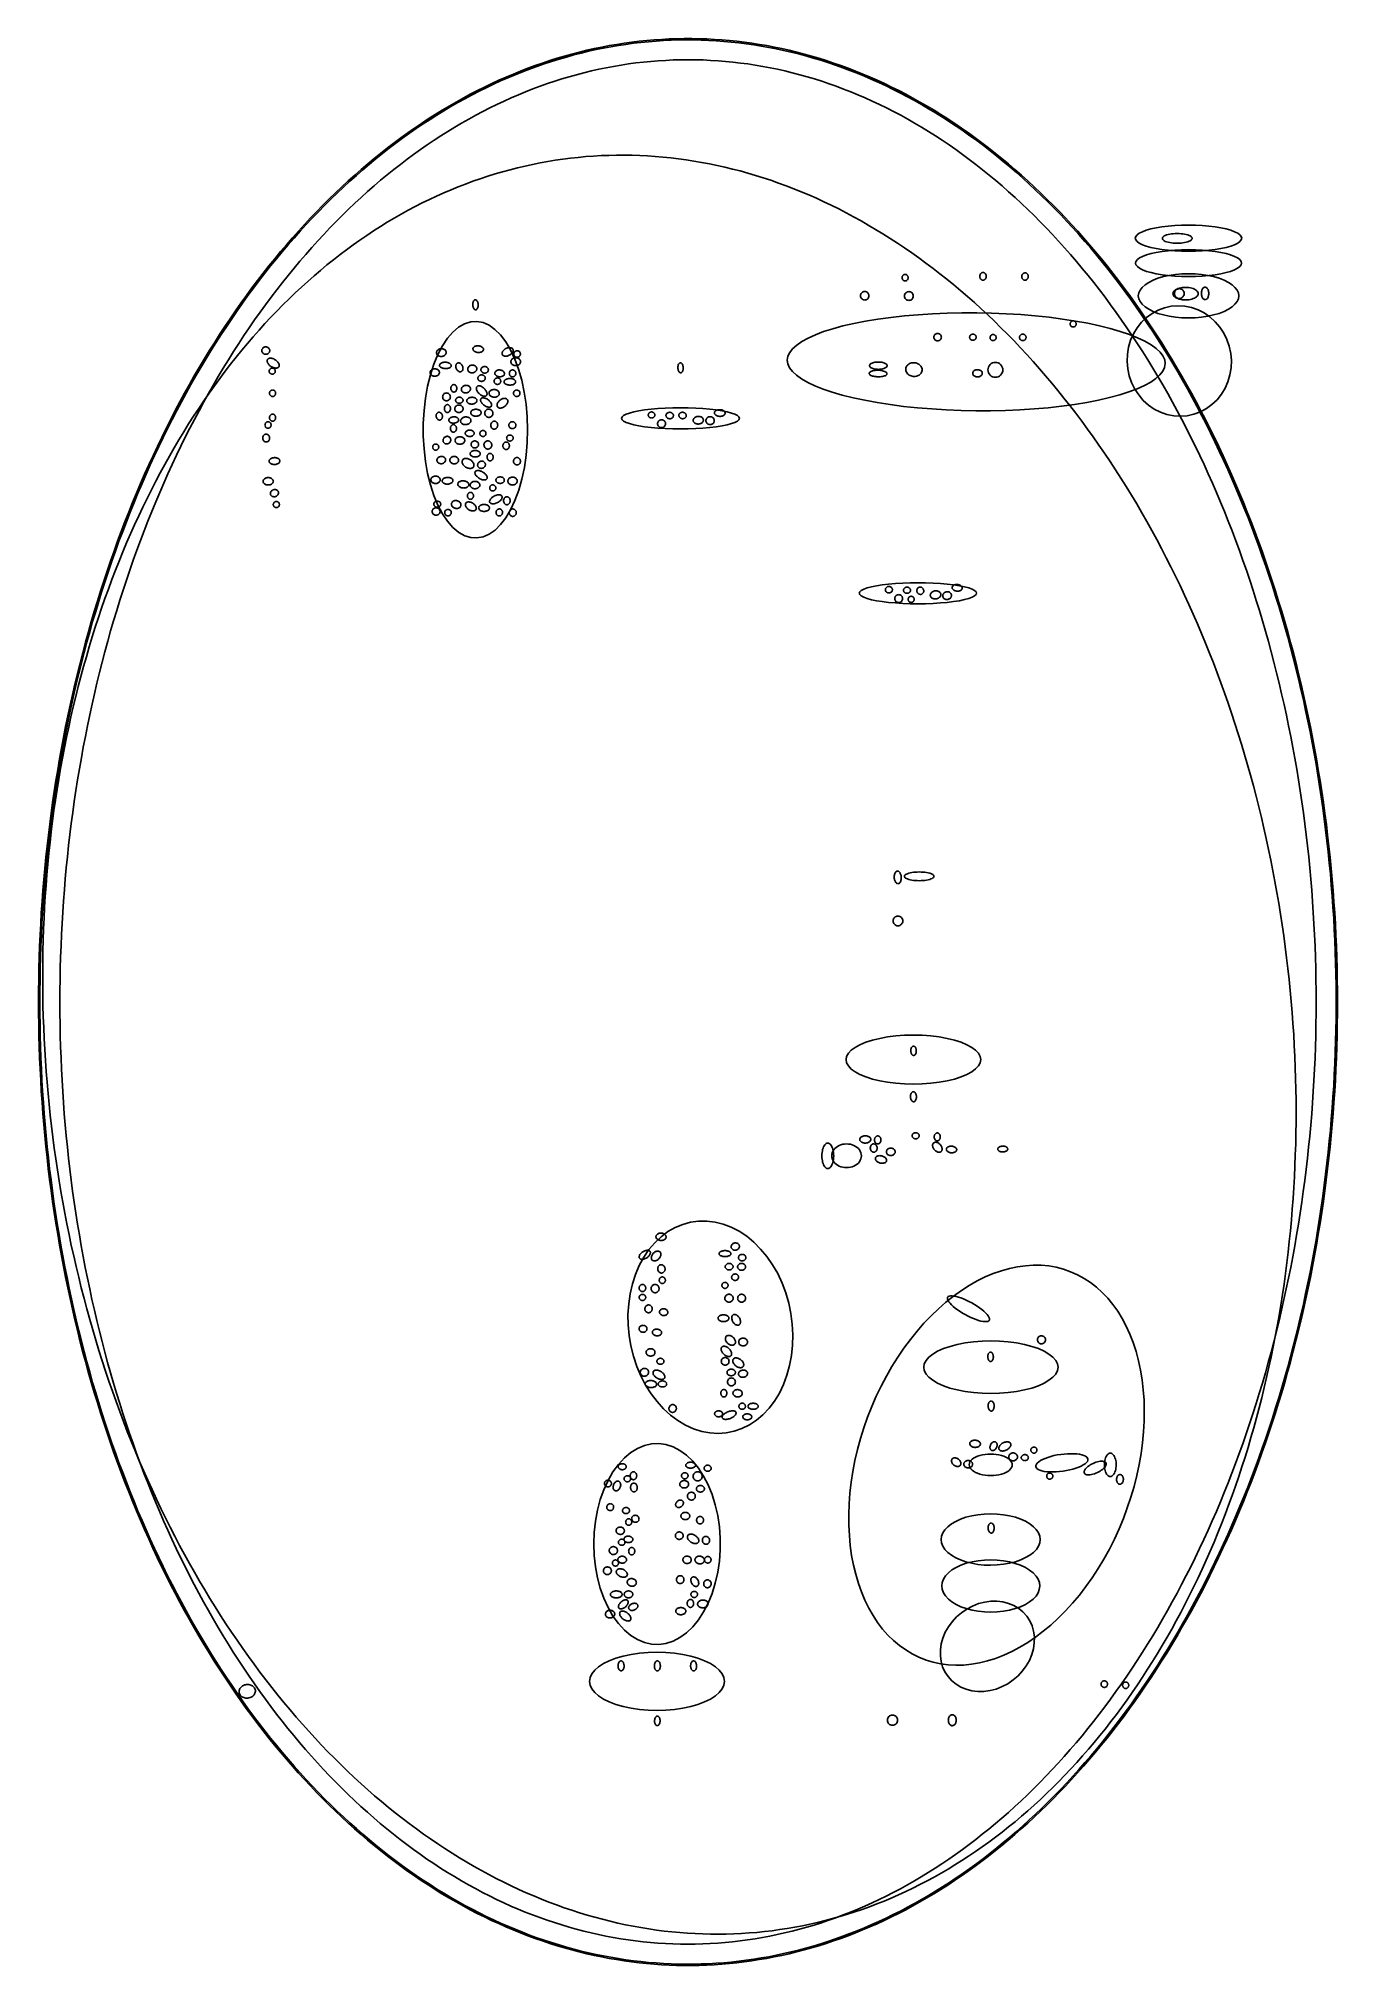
# Model space of a CAD drawing. Extents: x -1 to 217, y -22 to 302.
import ezdxf

# ---------------------------------------------------------------- set-up
doc = ezdxf.new("R2010")
doc.units = 0

msp = doc.modelspace()

# ---------------------------------------------------------------- linework, layer by layer
at = {"layer": 'CIRCLES'}
for p, q in [((189.82, 259.19), (189.74, 259.05)), ((189.92, 259.31), (189.82, 259.19)), ((190.04, 259.42), (189.92, 259.31)), ((190.18, 259.49), (190.04, 259.42)), ((190.34, 259.54), (190.18, 259.49)), ((190.5, 259.55), (190.34, 259.54)), ((190.66, 259.54), (190.5, 259.55)), ((190.82, 259.49), (190.66, 259.54)), ((190.96, 259.42), (190.82, 259.49)), ((191.08, 259.31), (190.96, 259.42)), ((191.18, 259.19), (191.08, 259.31)), ((191.26, 259.05), (191.18, 259.19)), ((136.9, 258.49), (136.89, 258.35)), ((136.89, 258.35), (136.9, 258.21)), ((136.95, 258.62), (136.9, 258.49)), ((136.9, 258.21), (136.95, 258.08)), ((137.01, 258.75), (136.95, 258.62)), ((136.95, 258.08), (137.01, 257.95)), ((137.1, 258.85), (137.01, 258.75)), ((137.01, 257.95), (137.1, 257.85)), ((137.21, 258.94), (137.1, 258.85)), ((137.1, 257.85), (137.21, 257.76)), ((137.33, 259.01), (137.21, 258.94)), ((137.21, 257.76), (137.33, 257.69)), ((137.47, 259.05), (137.33, 259.01)), ((137.33, 257.69), (137.47, 257.65)), ((137.6, 259.06), (137.47, 259.05)), ((137.47, 257.65), (137.6, 257.64)), ((137.74, 259.05), (137.6, 259.06)), ((137.6, 257.64), (137.74, 257.65)), ((137.88, 259.01), (137.74, 259.05)), ((137.74, 257.65), (137.88, 257.69)), ((138, 258.94), (137.88, 259.01)), ((137.88, 257.69), (138, 257.76)), ((138.11, 258.85), (138, 258.94)), ((138, 257.76), (138.11, 257.85)), ((138.2, 258.75), (138.11, 258.85)), ((138.11, 257.85), (138.2, 257.95)), ((138.26, 258.62), (138.2, 258.75)), ((138.2, 257.95), (138.26, 258.08)), ((138.3, 258.49), (138.26, 258.62)), ((138.26, 258.08), (138.3, 258.21)), ((138.32, 258.35), (138.3, 258.49)), ((138.3, 258.21), (138.32, 258.35)), ((144.31, 258.46), (144.29, 258.32)), ((144.29, 258.32), (144.31, 258.17)), ((144.35, 258.6), (144.31, 258.46)), ((144.31, 258.17), (144.35, 258.03)), ((144.42, 258.73), (144.35, 258.6)), ((144.35, 258.03), (144.42, 257.91)), ((144.51, 258.84), (144.42, 258.73)), ((144.42, 257.91), (144.51, 257.79)), ((144.62, 258.93), (144.51, 258.84)), ((144.51, 257.79), (144.62, 257.7)), ((144.75, 259), (144.62, 258.93)), ((144.62, 257.7), (144.75, 257.63)), ((144.89, 259.04), (144.75, 259)), ((144.75, 257.63), (144.89, 257.59)), ((145.03, 259.06), (144.89, 259.04)), ((144.89, 257.59), (145.03, 257.58)), ((145.18, 259.04), (145.03, 259.06)), ((145.03, 257.58), (145.18, 257.59)), ((145.32, 259), (145.18, 259.04)), ((145.18, 257.59), (145.32, 257.63)), ((145.45, 258.93), (145.32, 259)), ((145.32, 257.63), (145.45, 257.7)), ((145.56, 258.84), (145.45, 258.93)), ((145.45, 257.7), (145.56, 257.79)), ((145.65, 258.73), (145.56, 258.84)), ((145.56, 257.79), (145.65, 257.91)), ((145.72, 258.6), (145.65, 258.73)), ((145.65, 257.91), (145.72, 258.03)), ((145.76, 258.46), (145.72, 258.6)), ((145.72, 258.03), (145.76, 258.17)), ((145.77, 258.32), (145.76, 258.46)), ((145.76, 258.17), (145.77, 258.32)), ((189.69, 258.89), (189.68, 258.73)), ((189.68, 258.73), (189.69, 258.57)), ((189.74, 259.05), (189.69, 258.89)), ((189.69, 258.57), (189.74, 258.42)), ((189.74, 258.42), (189.82, 258.27)), ((189.82, 258.27), (189.92, 258.15)), ((189.92, 258.15), (190.04, 258.05)), ((190.04, 258.05), (190.18, 257.97)), ((190.18, 257.97), (190.34, 257.92)), ((190.34, 257.92), (190.5, 257.91)), ((190.5, 257.91), (190.66, 257.92)), ((190.66, 257.92), (190.82, 257.97)), ((190.82, 257.97), (190.96, 258.05)), ((190.96, 258.05), (191.08, 258.15)), ((191.08, 258.15), (191.18, 258.27)), ((191.18, 258.27), (191.26, 258.42)), ((191.31, 258.89), (191.26, 259.05)), ((191.26, 258.42), (191.31, 258.57)), ((191.32, 258.73), (191.31, 258.89)), ((191.31, 258.57), (191.32, 258.73)), ((149.24, 251.52), (149.22, 251.4)), ((149.22, 251.4), (149.24, 251.27)), ((149.27, 251.64), (149.24, 251.52)), ((149.24, 251.27), (149.27, 251.15)), ((149.33, 251.75), (149.27, 251.64)), ((149.27, 251.15), (149.33, 251.04)), ((149.41, 251.85), (149.33, 251.75)), ((149.33, 251.04), (149.41, 250.95)), ((149.51, 251.92), (149.41, 251.85)), ((149.41, 250.95), (149.51, 250.87)), ((149.62, 251.98), (149.51, 251.92)), ((149.51, 250.87), (149.62, 250.81)), ((149.74, 252.02), (149.62, 251.98)), ((149.62, 250.81), (149.74, 250.77)), ((149.86, 252.03), (149.74, 252.02)), ((149.74, 250.77), (149.86, 250.76)), ((149.98, 252.02), (149.86, 252.03)), ((149.86, 250.76), (149.98, 250.77)), ((150.1, 251.98), (149.98, 252.02)), ((149.98, 250.77), (150.1, 250.81)), ((150.21, 251.92), (150.1, 251.98)), ((150.1, 250.81), (150.21, 250.87)), ((150.31, 251.85), (150.21, 251.92)), ((150.21, 250.87), (150.31, 250.95)), ((150.39, 251.75), (150.31, 251.85)), ((150.31, 250.95), (150.39, 251.04)), ((150.45, 251.64), (150.39, 251.75)), ((150.39, 251.04), (150.45, 251.15)), ((150.48, 251.52), (150.45, 251.64)), ((150.45, 251.15), (150.48, 251.27)), ((150.5, 251.4), (150.48, 251.52)), ((150.48, 251.27), (150.5, 251.4)), ((158.42, 246.38), (158.34, 246.15)), ((158.53, 246.6), (158.42, 246.38)), ((158.69, 246.79), (158.53, 246.6)), ((158.88, 246.95), (158.69, 246.79)), ((159.09, 247.06), (158.88, 246.95)), ((159.33, 247.14), (159.09, 247.06)), ((159.58, 247.16), (159.33, 247.14)), ((159.82, 247.14), (159.58, 247.16)), ((160.06, 247.06), (159.82, 247.14)), ((160.27, 246.95), (160.06, 247.06)), ((160.46, 246.79), (160.27, 246.95)), ((160.62, 246.6), (160.46, 246.79)), ((160.74, 246.38), (160.62, 246.6)), ((160.81, 246.15), (160.74, 246.38)), ((158.34, 246.15), (158.32, 245.9)), ((158.32, 245.9), (158.34, 245.66)), ((158.34, 245.66), (158.42, 245.42)), ((158.42, 245.42), (158.53, 245.21)), ((158.53, 245.21), (158.69, 245.02)), ((158.69, 245.02), (158.88, 244.86)), ((158.88, 244.86), (159.09, 244.74)), ((159.09, 244.74), (159.33, 244.67)), ((159.33, 244.67), (159.58, 244.65)), ((159.58, 244.65), (159.82, 244.67)), ((159.82, 244.67), (160.06, 244.74)), ((160.06, 244.74), (160.27, 244.86)), ((160.27, 244.86), (160.46, 245.02)), ((160.46, 245.02), (160.62, 245.21)), ((160.62, 245.21), (160.74, 245.42)), ((160.74, 245.42), (160.81, 245.66)), ((160.83, 245.9), (160.81, 246.15)), ((160.81, 245.66), (160.83, 245.9)), ((66.64, 241.49), (66.62, 241.36)), ((66.62, 241.36), (66.64, 241.24)), ((66.67, 241.61), (66.64, 241.49)), ((66.64, 241.24), (66.67, 241.11)), ((66.73, 241.73), (66.67, 241.61)), ((66.67, 241.11), (66.73, 241)), ((66.82, 241.83), (66.73, 241.73)), ((66.73, 241), (66.82, 240.9)), ((66.91, 241.91), (66.82, 241.83)), ((66.82, 240.9), (66.91, 240.82)), ((67.03, 241.97), (66.91, 241.91)), ((66.91, 240.82), (67.03, 240.76)), ((67.15, 242.01), (67.03, 241.97)), ((67.03, 240.76), (67.15, 240.72)), ((67.28, 242.02), (67.15, 242.01)), ((67.15, 240.72), (67.28, 240.71)), ((67.41, 242.01), (67.28, 242.02)), ((67.28, 240.71), (67.41, 240.72)), ((67.53, 241.97), (67.41, 242.01)), ((67.41, 240.72), (67.53, 240.76)), ((67.64, 241.91), (67.53, 241.97)), ((67.53, 240.76), (67.64, 240.82)), ((67.74, 241.83), (67.64, 241.91)), ((67.64, 240.82), (67.74, 240.9)), ((67.82, 241.73), (67.74, 241.83)), ((67.74, 240.9), (67.82, 241)), ((67.88, 241.61), (67.82, 241.73)), ((67.82, 241), (67.88, 241.11)), ((67.92, 241.49), (67.88, 241.61)), ((67.88, 241.11), (67.92, 241.24)), ((67.93, 241.36), (67.92, 241.49)), ((67.92, 241.24), (67.93, 241.36)), ((142.4, 153.43), (142.38, 153.27)), ((142.38, 153.27), (142.4, 153.11)), ((142.44, 153.58), (142.4, 153.43)), ((142.4, 153.11), (142.44, 152.96)), ((142.52, 153.72), (142.44, 153.58)), ((142.44, 152.96), (142.52, 152.82)), ((142.62, 153.84), (142.52, 153.72)), ((142.52, 152.82), (142.62, 152.7)), ((142.74, 153.95), (142.62, 153.84)), ((142.62, 152.7), (142.74, 152.59)), ((142.88, 154.02), (142.74, 153.95)), ((142.74, 152.59), (142.88, 152.52)), ((143.03, 154.07), (142.88, 154.02)), ((142.88, 152.52), (143.03, 152.47)), ((143.19, 154.08), (143.03, 154.07)), ((143.03, 152.47), (143.19, 152.46)), ((143.35, 154.07), (143.19, 154.08)), ((143.19, 152.46), (143.35, 152.47)), ((143.5, 154.02), (143.35, 154.07)), ((143.35, 152.47), (143.5, 152.52)), ((143.64, 153.95), (143.5, 154.02)), ((143.5, 152.52), (143.64, 152.59)), ((143.77, 153.84), (143.64, 153.95)), ((143.64, 152.59), (143.77, 152.7)), ((143.87, 153.72), (143.77, 153.84)), ((143.77, 152.7), (143.87, 152.82)), ((143.94, 153.58), (143.87, 153.72)), ((143.87, 152.82), (143.94, 152.96)), ((143.99, 153.43), (143.94, 153.58)), ((143.94, 152.96), (143.99, 153.11)), ((144, 153.27), (143.99, 153.43)), ((143.99, 153.11), (144, 153.27)), ((166.66, 83), (166.65, 82.87)), ((166.65, 82.87), (166.66, 82.74)), ((166.7, 83.13), (166.66, 83)), ((166.66, 82.74), (166.7, 82.61)), ((166.76, 83.24), (166.7, 83.13)), ((166.7, 82.61), (166.76, 82.49)), ((166.85, 83.34), (166.76, 83.24)), ((166.76, 82.49), (166.85, 82.39)), ((166.95, 83.43), (166.85, 83.34)), ((166.85, 82.39), (166.95, 82.31)), ((167.06, 83.49), (166.95, 83.43)), ((166.95, 82.31), (167.06, 82.24)), ((167.19, 83.53), (167.06, 83.49)), ((167.06, 82.24), (167.19, 82.21)), ((167.32, 83.54), (167.19, 83.53)), ((167.19, 82.21), (167.32, 82.19)), ((167.45, 83.53), (167.32, 83.54)), ((167.32, 82.19), (167.45, 82.21)), ((167.58, 83.49), (167.45, 83.53)), ((167.45, 82.21), (167.58, 82.24)), ((167.7, 83.43), (167.58, 83.49)), ((167.58, 82.24), (167.7, 82.31)), ((167.8, 83.34), (167.7, 83.43)), ((167.7, 82.31), (167.8, 82.39)), ((167.88, 83.24), (167.8, 83.34)), ((167.8, 82.39), (167.88, 82.49)), ((167.95, 83.13), (167.88, 83.24)), ((167.88, 82.49), (167.95, 82.61)), ((167.98, 83), (167.95, 83.13)), ((167.95, 82.61), (167.98, 82.74)), ((168, 82.87), (167.98, 83)), ((167.98, 82.74), (168, 82.87)), ((113.5, 79.38), (113.49, 79.25)), ((113.49, 79.25), (113.5, 79.12)), ((113.54, 79.5), (113.5, 79.38)), ((113.5, 79.12), (113.54, 79)), ((113.6, 79.61), (113.54, 79.5)), ((113.54, 79), (113.6, 78.88)), ((113.68, 79.71), (113.6, 79.61)), ((113.6, 78.88), (113.68, 78.79)), ((113.78, 79.79), (113.68, 79.71)), ((113.68, 78.79), (113.78, 78.7)), ((113.89, 79.85), (113.78, 79.79)), ((113.78, 78.7), (113.89, 78.64)), ((114.01, 79.89), (113.89, 79.85)), ((113.89, 78.64), (114.01, 78.61)), ((114.14, 79.9), (114.01, 79.89)), ((114.01, 78.61), (114.14, 78.59)), ((114.27, 79.89), (114.14, 79.9)), ((114.14, 78.59), (114.27, 78.61)), ((114.39, 79.85), (114.27, 79.89)), ((114.27, 78.61), (114.39, 78.64)), ((114.5, 79.79), (114.39, 79.85)), ((114.39, 78.64), (114.5, 78.7)), ((114.6, 79.71), (114.5, 79.79)), ((114.5, 78.7), (114.6, 78.79)), ((114.69, 79.61), (114.6, 79.71)), ((114.6, 78.79), (114.69, 78.88)), ((114.75, 79.5), (114.69, 79.61)), ((114.69, 78.88), (114.75, 79)), ((114.78, 79.38), (114.75, 79.5)), ((114.75, 79), (114.78, 79.12)), ((114.8, 79.25), (114.78, 79.38)), ((114.78, 79.12), (114.8, 79.25)), ((114.54, 75.92), (114.53, 75.79)), ((114.53, 75.79), (114.54, 75.66)), ((114.58, 76.04), (114.54, 75.92)), ((114.54, 75.66), (114.58, 75.54)), ((114.64, 76.16), (114.58, 76.04)), ((114.58, 75.54), (114.64, 75.43)), ((114.72, 76.26), (114.64, 76.16)), ((114.64, 75.43), (114.72, 75.33)), ((114.82, 76.34), (114.72, 76.26)), ((114.72, 75.33), (114.82, 75.25)), ((114.94, 76.4), (114.82, 76.34)), ((114.82, 75.25), (114.94, 75.18)), ((115.06, 76.44), (114.94, 76.4)), ((114.94, 75.18), (115.06, 75.15)), ((115.19, 76.45), (115.06, 76.44)), ((115.06, 75.15), (115.19, 75.13)), ((115.32, 76.44), (115.19, 76.45)), ((115.19, 75.13), (115.32, 75.15)), ((115.44, 76.4), (115.32, 76.44)), ((115.32, 75.15), (115.44, 75.18)), ((115.55, 76.34), (115.44, 76.4)), ((115.44, 75.18), (115.55, 75.25)), ((115.65, 76.26), (115.55, 76.34)), ((115.55, 75.25), (115.65, 75.33)), ((115.74, 76.16), (115.65, 76.26)), ((115.65, 75.33), (115.74, 75.43)), ((115.8, 76.04), (115.74, 76.16)), ((115.74, 75.43), (115.8, 75.54)), ((115.83, 75.92), (115.8, 76.04)), ((115.8, 75.54), (115.83, 75.66)), ((115.85, 75.79), (115.83, 75.92)), ((115.83, 75.66), (115.85, 75.79)), ((108.75, 60.06), (108.74, 59.91)), ((108.74, 59.91), (108.75, 59.76)), ((108.8, 60.21), (108.75, 60.06)), ((108.75, 59.76), (108.8, 59.62)), ((108.87, 60.34), (108.8, 60.21)), ((108.8, 59.62), (108.87, 59.49)), ((108.96, 60.46), (108.87, 60.34)), ((108.87, 59.49), (108.96, 59.37)), ((109.08, 60.55), (108.96, 60.46)), ((108.96, 59.37), (109.08, 59.27)), ((109.21, 60.62), (109.08, 60.55)), ((109.08, 59.27), (109.21, 59.2)), ((109.36, 60.67), (109.21, 60.62)), ((109.21, 59.2), (109.36, 59.16)), ((109.51, 60.68), (109.36, 60.67)), ((109.36, 59.16), (109.51, 59.14)), ((109.66, 60.67), (109.51, 60.68)), ((109.51, 59.14), (109.66, 59.16)), ((109.8, 60.62), (109.66, 60.67)), ((109.66, 59.16), (109.8, 59.2)), ((109.93, 60.55), (109.8, 60.62)), ((109.8, 59.2), (109.93, 59.27)), ((110.05, 60.46), (109.93, 60.55)), ((109.93, 59.27), (110.05, 59.37)), ((110.14, 60.34), (110.05, 60.46)), ((110.05, 59.37), (110.14, 59.49)), ((110.22, 60.21), (110.14, 60.34)), ((110.14, 59.49), (110.22, 59.62)), ((110.26, 60.06), (110.22, 60.21)), ((110.22, 59.62), (110.26, 59.76)), ((110.27, 59.91), (110.26, 60.06)), ((110.26, 59.76), (110.27, 59.91)), ((141.66, 19.54), (141.55, 19.4)), ((141.79, 19.64), (141.66, 19.54)), ((141.94, 19.72), (141.79, 19.64)), ((142.1, 19.77), (141.94, 19.72)), ((142.27, 19.79), (142.1, 19.77)), ((142.44, 19.77), (142.27, 19.79)), ((142.6, 19.72), (142.44, 19.77)), ((142.75, 19.64), (142.6, 19.72)), ((142.88, 19.54), (142.75, 19.64)), ((142.99, 19.4), (142.88, 19.54)), ((141.42, 19.09), (141.41, 18.92)), ((141.41, 18.92), (141.42, 18.75)), ((141.47, 19.25), (141.42, 19.09)), ((141.42, 18.75), (141.47, 18.59)), ((141.55, 19.4), (141.47, 19.25)), ((141.47, 18.59), (141.55, 18.44)), ((141.55, 18.44), (141.66, 18.31)), ((141.66, 18.31), (141.79, 18.2)), ((141.79, 18.2), (141.94, 18.12)), ((141.94, 18.12), (142.1, 18.07)), ((142.1, 18.07), (142.27, 18.06)), ((142.27, 18.06), (142.44, 18.07)), ((142.44, 18.07), (142.6, 18.12)), ((142.6, 18.12), (142.75, 18.2)), ((142.75, 18.2), (142.88, 18.31)), ((142.88, 18.31), (142.99, 18.44)), ((143.07, 19.25), (142.99, 19.4)), ((142.99, 18.44), (143.07, 18.59)), ((143.12, 19.09), (143.07, 19.25)), ((143.07, 18.59), (143.12, 18.75)), ((143.14, 18.92), (143.12, 19.09)), ((143.12, 18.75), (143.14, 18.92))]:
    msp.add_line(p, q, dxfattribs=at)
at = {"layer": 'ELLIPSES'}
for p, q in [((100.94, 301.27), (99.68, 301.14)), ((102.21, 301.38), (100.94, 301.27)), ((103.47, 301.46), (102.21, 301.38)), ((103.78, 301.25), (102.51, 301.17)), ((104.74, 301.53), (103.47, 301.46)), ((105.04, 301.31), (103.78, 301.25)), ((106, 301.57), (104.74, 301.53)), ((106.31, 301.35), (105.04, 301.31)), ((107.27, 301.59), (106, 301.57)), ((107.57, 301.36), (106.31, 301.35)), ((108.54, 301.59), (107.27, 301.59)), ((108.84, 301.36), (107.57, 301.36)), ((109.8, 301.57), (108.54, 301.59)), ((110.1, 301.33), (108.84, 301.36)), ((111.07, 301.53), (109.8, 301.57)), ((111.37, 301.28), (110.1, 301.33)), ((112.33, 301.46), (111.07, 301.53)), ((112.63, 301.21), (111.37, 301.28)), ((113.6, 301.38), (112.33, 301.46)), ((114.86, 301.27), (113.6, 301.38)), ((116.12, 301.14), (114.86, 301.27)), ((85.9, 298.28), (84.66, 297.89)), ((86.2, 298.13), (84.96, 297.74)), ((87.14, 298.64), (85.9, 298.28)), ((87.44, 298.49), (86.2, 298.13)), ((88.38, 298.99), (87.14, 298.64)), ((88.69, 298.83), (87.44, 298.49)), ((89.63, 299.32), (88.38, 298.99)), ((89.93, 299.15), (88.69, 298.83)), ((90.88, 299.62), (89.63, 299.32)), ((91.18, 299.45), (89.93, 299.15)), ((92.13, 299.9), (90.88, 299.62)), ((92.43, 299.73), (91.18, 299.45)), ((93.39, 300.16), (92.13, 299.9)), ((93.69, 299.98), (92.43, 299.73)), ((94.64, 300.4), (93.39, 300.16)), ((94.94, 300.22), (93.69, 299.98)), ((95.9, 300.62), (94.64, 300.4)), ((96.2, 300.43), (94.94, 300.22)), ((97.16, 300.81), (95.9, 300.62)), ((97.46, 300.62), (96.2, 300.43)), ((98.42, 300.99), (97.16, 300.81)), ((98.72, 300.79), (97.46, 300.62)), ((99.68, 301.14), (98.42, 300.99)), ((99.98, 300.94), (98.72, 300.79)), ((101.25, 301.06), (99.98, 300.94)), ((102.51, 301.17), (101.25, 301.06)), ((105.4, 297.99), (104.15, 297.93)), ((106.66, 298.02), (105.4, 297.99)), ((107.92, 298.04), (106.66, 298.02)), ((109.17, 298.02), (107.92, 298.04)), ((110.43, 297.99), (109.17, 298.02)), ((111.69, 297.93), (110.43, 297.99)), ((113.9, 301.12), (112.63, 301.21)), ((115.16, 301), (113.9, 301.12)), ((116.42, 300.87), (115.16, 301)), ((117.39, 300.98), (116.12, 301.14)), ((117.68, 300.71), (116.42, 300.87)), ((118.65, 300.81), (117.39, 300.98)), ((118.94, 300.53), (117.68, 300.71)), ((119.91, 300.61), (118.65, 300.81)), ((120.2, 300.33), (118.94, 300.53)), ((121.16, 300.4), (119.91, 300.61)), ((121.46, 300.1), (120.2, 300.33)), ((122.42, 300.16), (121.16, 300.4)), ((122.71, 299.86), (121.46, 300.1)), ((123.67, 299.9), (122.42, 300.16)), ((123.97, 299.59), (122.71, 299.86)), ((124.92, 299.62), (123.67, 299.9)), ((125.22, 299.3), (123.97, 299.59)), ((126.17, 299.31), (124.92, 299.62)), ((126.47, 299), (125.22, 299.3)), ((127.42, 298.99), (126.17, 299.31)), ((127.71, 298.66), (126.47, 299)), ((128.66, 298.64), (127.42, 298.99)), ((128.96, 298.31), (127.71, 298.66)), ((129.91, 298.27), (128.66, 298.64)), ((130.2, 297.94), (128.96, 298.31)), ((131.14, 297.88), (129.91, 298.27)), ((77.3, 295.11), (76.09, 294.57)), ((77.6, 294.99), (76.38, 294.46)), ((78.52, 295.63), (77.3, 295.11)), ((78.82, 295.5), (77.6, 294.99)), ((79.74, 296.12), (78.52, 295.63)), ((80.04, 295.99), (78.82, 295.5)), ((80.96, 296.59), (79.74, 296.12)), ((81.26, 296.46), (80.04, 295.99)), ((82.19, 297.05), (80.96, 296.59)), ((82.49, 296.91), (81.26, 296.46)), ((83.42, 297.48), (82.19, 297.05)), ((83.72, 297.34), (82.49, 296.91)), ((84.66, 297.89), (83.42, 297.48)), ((84.96, 297.74), (83.72, 297.34)), ((86.7, 294.81), (85.47, 294.42)), ((87.93, 295.18), (86.7, 294.81)), ((89.16, 295.52), (87.93, 295.18)), ((90.4, 295.84), (89.16, 295.52)), ((91.64, 296.15), (90.4, 295.84)), ((92.89, 296.43), (91.64, 296.15)), ((94.13, 296.68), (92.89, 296.43)), ((95.38, 296.92), (94.13, 296.68)), ((96.63, 297.13), (95.38, 296.92)), ((97.88, 297.32), (96.63, 297.13)), ((99.13, 297.49), (97.88, 297.32)), ((100.38, 297.63), (99.13, 297.49)), ((101.64, 297.76), (100.38, 297.63)), ((102.89, 297.86), (101.64, 297.76)), ((104.15, 297.93), (102.89, 297.86)), ((112.94, 297.85), (111.69, 297.93)), ((114.2, 297.75), (112.94, 297.85)), ((115.45, 297.63), (114.2, 297.75)), ((116.71, 297.48), (115.45, 297.63)), ((117.96, 297.32), (116.71, 297.48)), ((119.21, 297.13), (117.96, 297.32)), ((120.46, 296.91), (119.21, 297.13)), ((121.7, 296.68), (120.46, 296.91)), ((122.95, 296.42), (121.7, 296.68)), ((124.19, 296.14), (122.95, 296.42)), ((125.43, 295.84), (124.19, 296.14)), ((126.67, 295.52), (125.43, 295.84)), ((127.91, 295.17), (126.67, 295.52)), ((129.14, 294.8), (127.91, 295.17)), ((130.37, 294.41), (129.14, 294.8)), ((131.43, 297.54), (130.2, 297.94)), ((132.38, 297.47), (131.14, 297.88)), ((132.67, 297.13), (131.43, 297.54)), ((133.61, 297.04), (132.38, 297.47)), ((133.9, 296.69), (132.67, 297.13)), ((134.84, 296.59), (133.61, 297.04)), ((135.13, 296.23), (133.9, 296.69)), ((136.07, 296.12), (134.84, 296.59)), ((136.35, 295.75), (135.13, 296.23)), ((137.29, 295.62), (136.07, 296.12)), ((137.57, 295.25), (136.35, 295.75)), ((138.5, 295.11), (137.29, 295.62)), ((138.79, 294.73), (137.57, 295.25)), ((139.72, 294.57), (138.5, 295.11)), ((70.09, 291.58), (68.9, 290.92)), ((71.28, 292.22), (70.09, 291.58)), ((71.57, 292.12), (70.38, 291.48)), ((72.47, 292.84), (71.28, 292.22)), ((72.77, 292.74), (71.57, 292.12)), ((73.67, 293.44), (72.47, 292.84)), ((73.97, 293.33), (72.77, 292.74)), ((74.88, 294.02), (73.67, 293.44)), ((75.17, 293.9), (73.97, 293.33)), ((76.09, 294.57), (74.88, 294.02)), ((76.38, 294.46), (75.17, 293.9)), ((78.16, 291.62), (76.96, 291.08)), ((79.37, 292.14), (78.16, 291.62)), ((80.58, 292.64), (79.37, 292.14)), ((81.8, 293.12), (80.58, 292.64)), ((83.02, 293.57), (81.8, 293.12)), ((84.24, 294.01), (83.02, 293.57)), ((85.47, 294.42), (84.24, 294.01)), ((131.6, 294), (130.37, 294.41)), ((132.82, 293.57), (131.6, 294)), ((134.04, 293.11), (132.82, 293.57)), ((135.25, 292.63), (134.04, 293.11)), ((136.47, 292.14), (135.25, 292.63)), ((137.67, 291.61), (136.47, 292.14)), ((138.88, 291.07), (137.67, 291.61)), ((140, 294.18), (138.79, 294.73)), ((140.93, 294.01), (139.72, 294.57)), ((141.2, 293.62), (140, 294.18)), ((142.13, 293.43), (140.93, 294.01)), ((142.41, 293.04), (141.2, 293.62)), ((143.33, 292.84), (142.13, 293.43)), ((143.61, 292.43), (142.41, 293.04)), ((144.53, 292.22), (143.33, 292.84)), ((144.8, 291.8), (143.61, 292.43)), ((145.72, 291.58), (144.53, 292.22)), ((145.99, 291.16), (144.8, 291.8)), ((146.9, 290.92), (145.72, 291.58)), ((65.38, 288.82), (64.22, 288.08)), ((65.67, 288.74), (64.51, 288)), ((66.55, 289.54), (65.38, 288.82)), ((66.84, 289.45), (65.67, 288.74)), ((67.72, 290.24), (66.55, 289.54)), ((68.02, 290.15), (66.84, 289.45)), ((68.9, 290.92), (67.72, 290.24)), ((69.2, 290.83), (68.02, 290.15)), ((70.38, 291.48), (69.2, 290.83)), ((72.19, 288.7), (71.01, 288.05)), ((73.37, 289.33), (72.19, 288.7)), ((74.56, 289.94), (73.37, 289.33)), ((75.76, 290.52), (74.56, 289.94)), ((76.96, 291.08), (75.76, 290.52)), ((140.08, 290.51), (138.88, 291.07)), ((141.27, 289.92), (140.08, 290.51)), ((142.46, 289.32), (141.27, 289.92)), ((143.65, 288.69), (142.46, 289.32)), ((144.83, 288.04), (143.65, 288.69)), ((147.17, 290.49), (145.99, 291.16)), ((148.08, 290.23), (146.9, 290.92)), ((148.35, 289.8), (147.17, 290.49)), ((149.26, 289.53), (148.08, 290.23)), ((149.52, 289.1), (148.35, 289.8)), ((150.42, 288.81), (149.26, 289.53)), ((150.69, 288.37), (149.52, 289.1)), ((151.59, 288.07), (150.42, 288.81)), ((151.85, 287.62), (150.69, 288.37)), ((60.76, 285.74), (59.62, 284.92)), ((61.05, 285.67), (59.91, 284.85)), ((61.91, 286.54), (60.76, 285.74)), ((62.2, 286.46), (61.05, 285.67)), ((63.06, 287.32), (61.91, 286.54)), ((63.35, 287.24), (62.2, 286.46)), ((64.22, 288.08), (63.06, 287.32)), ((64.51, 288), (63.35, 287.24)), ((66.34, 285.25), (65.19, 284.5)), ((67.5, 285.99), (66.34, 285.25)), ((68.66, 286.7), (67.5, 285.99)), ((69.83, 287.39), (68.66, 286.7)), ((71.01, 288.05), (69.83, 287.39)), ((146, 287.37), (144.83, 288.04)), ((147.17, 286.68), (146, 287.37)), ((148.34, 285.97), (147.17, 286.68)), ((149.49, 285.24), (148.34, 285.97)), ((150.65, 284.49), (149.49, 285.24)), ((152.74, 287.31), (151.59, 288.07)), ((153, 286.85), (151.85, 287.62)), ((153.9, 286.53), (152.74, 287.31)), ((154.15, 286.07), (153, 286.85)), ((155.04, 285.73), (153.9, 286.53)), ((155.3, 285.26), (154.15, 286.07)), ((156.18, 284.91), (155.04, 285.73)), ((156.43, 284.43), (155.3, 285.26)), ((56.25, 282.34), (55.13, 281.44)), ((56.53, 282.28), (55.42, 281.39)), ((57.36, 283.22), (56.25, 282.34)), ((57.65, 283.16), (56.53, 282.28)), ((58.49, 284.08), (57.36, 283.22)), ((58.78, 284.01), (57.65, 283.16)), ((59.62, 284.92), (58.49, 284.08)), ((59.91, 284.85), (58.78, 284.01)), ((61.76, 282.12), (60.64, 281.29)), ((62.9, 282.94), (61.76, 282.12)), ((64.04, 283.73), (62.9, 282.94)), ((65.19, 284.5), (64.04, 283.73)), ((92.01, 281.84), (90.71, 281.74)), ((93.3, 281.91), (92.01, 281.84)), ((94.59, 281.96), (93.3, 281.91)), ((95.89, 281.99), (94.59, 281.96)), ((97.18, 281.99), (95.89, 281.99)), ((98.48, 281.97), (97.18, 281.99)), ((99.78, 281.93), (98.48, 281.97)), ((101.08, 281.87), (99.78, 281.93)), ((102.38, 281.78), (101.08, 281.87)), ((151.79, 283.72), (150.65, 284.49)), ((152.93, 282.92), (151.79, 283.72)), ((154.07, 282.11), (152.93, 282.92)), ((155.19, 281.27), (154.07, 282.11)), ((157.31, 284.07), (156.18, 284.91)), ((157.56, 283.59), (156.43, 284.43)), ((158.44, 283.21), (157.31, 284.07)), ((158.69, 282.72), (157.56, 283.59)), ((159.56, 282.33), (158.44, 283.21)), ((159.8, 281.83), (158.69, 282.72)), ((160.67, 281.43), (159.56, 282.33)), ((160.91, 280.93), (159.8, 281.83)), ((51.84, 278.64), (50.76, 277.66)), ((52.12, 278.59), (51.04, 277.62)), ((52.93, 279.59), (51.84, 278.64)), ((53.21, 279.54), (52.12, 278.59)), ((54.03, 280.53), (52.93, 279.59)), ((54.31, 280.47), (53.21, 279.54)), ((55.13, 281.44), (54.03, 280.53)), ((55.42, 281.39), (54.31, 280.47)), ((57.3, 278.67), (56.2, 277.76)), ((58.4, 279.56), (57.3, 278.67)), ((59.52, 280.44), (58.4, 279.56)), ((60.64, 281.29), (59.52, 280.44)), ((75.45, 278.83), (74.21, 278.44)), ((76.71, 279.2), (75.45, 278.83)), ((77.96, 279.54), (76.71, 279.2)), ((79.22, 279.86), (77.96, 279.54)), ((80.49, 280.16), (79.22, 279.86)), ((81.75, 280.44), (80.49, 280.16)), ((83.03, 280.69), (81.75, 280.44)), ((84.3, 280.92), (83.03, 280.69)), ((85.58, 281.13), (84.3, 280.92)), ((86.86, 281.32), (85.58, 281.13)), ((88.14, 281.48), (86.86, 281.32)), ((89.43, 281.62), (88.14, 281.48)), ((90.71, 281.74), (89.43, 281.62)), ((103.68, 281.67), (102.38, 281.78)), ((104.98, 281.54), (103.68, 281.67)), ((106.28, 281.38), (104.98, 281.54)), ((107.58, 281.2), (106.28, 281.38)), ((108.88, 281), (107.58, 281.2)), ((110.18, 280.78), (108.88, 281)), ((111.48, 280.53), (110.18, 280.78)), ((112.78, 280.27), (111.48, 280.53)), ((114.08, 279.97), (112.78, 280.27)), ((115.37, 279.66), (114.08, 279.97)), ((116.66, 279.33), (115.37, 279.66)), ((117.96, 278.97), (116.66, 279.33)), ((119.24, 278.59), (117.96, 278.97)), ((120.53, 278.18), (119.24, 278.59)), ((156.31, 280.42), (155.19, 281.27)), ((157.43, 279.55), (156.31, 280.42)), ((158.53, 278.65), (157.43, 279.55)), ((159.63, 277.74), (158.53, 278.65)), ((161.77, 280.52), (160.67, 281.43)), ((162.01, 280.01), (160.91, 280.93)), ((162.87, 279.58), (161.77, 280.52)), ((163.11, 279.06), (162.01, 280.01)), ((163.96, 278.63), (162.87, 279.58)), ((164.2, 278.1), (163.11, 279.06)), ((165.04, 277.65), (163.96, 278.63)), ((48.61, 275.66), (47.56, 274.63)), ((48.89, 275.62), (47.83, 274.59)), ((49.68, 276.67), (48.61, 275.66)), ((49.96, 276.63), (48.89, 275.62)), ((50.76, 277.66), (49.68, 276.67)), ((51.04, 277.62), (49.96, 276.63)), ((54.02, 275.87), (52.94, 274.9)), ((55.1, 276.82), (54.02, 275.87)), ((56.2, 277.76), (55.1, 276.82)), ((66.83, 275.65), (65.62, 275.1)), ((68.04, 276.17), (66.83, 275.65)), ((69.27, 276.67), (68.04, 276.17)), ((70.49, 277.14), (69.27, 276.67)), ((71.73, 277.6), (70.49, 277.14)), ((72.96, 278.03), (71.73, 277.6)), ((74.21, 278.44), (72.96, 278.03)), ((121.82, 277.76), (120.53, 278.18)), ((123.1, 277.31), (121.82, 277.76)), ((124.38, 276.84), (123.1, 277.31)), ((125.66, 276.35), (124.38, 276.84)), ((126.93, 275.84), (125.66, 276.35)), ((128.2, 275.3), (126.93, 275.84)), ((160.73, 276.81), (159.63, 277.74)), ((161.81, 275.85), (160.73, 276.81)), ((162.89, 274.88), (161.81, 275.85)), ((165.28, 277.12), (164.2, 278.1)), ((166.12, 276.66), (165.04, 277.65)), ((166.35, 276.13), (165.28, 277.12)), ((167.19, 275.65), (166.12, 276.66)), ((167.41, 275.11), (166.35, 276.13)), ((168.24, 274.62), (167.19, 275.65)), ((45.46, 272.52), (44.43, 271.44)), ((45.74, 272.49), (44.7, 271.41)), ((46.5, 273.59), (45.46, 272.52)), ((46.78, 273.55), (45.74, 272.49)), ((47.56, 274.63), (46.5, 273.59)), ((47.83, 274.59), (46.78, 273.55)), ((50.81, 272.9), (49.76, 271.87)), ((51.87, 273.91), (50.81, 272.9)), ((52.94, 274.9), (51.87, 273.91)), ((60.84, 272.72), (59.66, 272.07)), ((62.02, 273.35), (60.84, 272.72)), ((63.21, 273.95), (62.02, 273.35)), ((64.41, 274.54), (63.21, 273.95)), ((65.62, 275.1), (64.41, 274.54)), ((129.47, 274.75), (128.2, 275.3)), ((130.73, 274.17), (129.47, 274.75)), ((131.99, 273.57), (130.73, 274.17)), ((133.24, 272.95), (131.99, 273.57)), ((134.49, 272.31), (133.24, 272.95)), ((135.74, 271.64), (134.49, 272.31)), ((163.96, 273.89), (162.89, 274.88)), ((165.02, 272.88), (163.96, 273.89)), ((166.07, 271.85), (165.02, 272.88)), ((168.47, 274.07), (167.41, 275.11)), ((169.3, 273.58), (168.24, 274.62)), ((169.52, 273.02), (168.47, 274.07)), ((170.34, 272.51), (169.3, 273.58)), ((170.56, 271.95), (169.52, 273.02)), ((171.37, 271.43), (170.34, 272.51)), ((42.38, 269.22), (41.37, 268.09)), ((42.66, 269.19), (41.65, 268.06)), ((43.4, 270.34), (42.38, 269.22)), ((43.68, 270.31), (42.66, 269.19)), ((44.43, 271.44), (43.4, 270.34)), ((44.7, 271.41), (43.68, 270.31)), ((47.67, 269.76), (46.65, 268.68)), ((48.71, 270.83), (47.67, 269.76)), ((49.76, 271.87), (48.71, 270.83)), ((55.01, 269.25), (53.87, 268.5)), ((56.16, 269.99), (55.01, 269.25)), ((57.32, 270.7), (56.16, 269.99)), ((58.49, 271.39), (57.32, 270.7)), ((59.66, 272.07), (58.49, 271.39)), ((136.98, 270.96), (135.74, 271.64)), ((138.21, 270.25), (136.98, 270.96)), ((139.44, 269.52), (138.21, 270.25)), ((140.67, 268.77), (139.44, 269.52)), ((167.11, 270.81), (166.07, 271.85)), ((168.15, 269.74), (167.11, 270.81)), ((169.18, 268.66), (168.15, 269.74)), ((171.59, 270.86), (170.56, 271.95)), ((172.4, 270.33), (171.37, 271.43)), ((172.61, 269.75), (171.59, 270.86)), ((173.42, 269.21), (172.4, 270.33)), ((173.62, 268.63), (172.61, 269.75)), ((174.42, 268.08), (173.42, 269.21)), ((183.78, 268.87), (183.41, 268.6)), ((184.3, 269.13), (183.78, 268.87)), ((184.95, 269.37), (184.3, 269.13)), ((185.73, 269.58), (184.95, 269.37)), ((186.61, 269.77), (185.73, 269.58)), ((187.58, 269.93), (186.61, 269.77)), ((188.63, 270.06), (187.58, 269.93)), ((189.74, 270.15), (188.63, 270.06)), ((190.89, 270.2), (189.74, 270.15)), ((192.06, 270.22), (190.89, 270.2)), ((193.22, 270.2), (192.06, 270.22)), ((194.37, 270.15), (193.22, 270.2)), ((195.48, 270.06), (194.37, 270.15)), ((196.53, 269.93), (195.48, 270.06)), ((197.51, 269.77), (196.53, 269.93)), ((198.39, 269.58), (197.51, 269.77)), ((199.16, 269.37), (198.39, 269.58)), ((199.81, 269.13), (199.16, 269.37)), ((200.33, 268.87), (199.81, 269.13)), ((200.7, 268.6), (200.33, 268.87)), ((39.38, 265.77), (38.4, 264.58)), ((39.66, 265.74), (38.67, 264.56)), ((40.38, 266.94), (39.38, 265.77)), ((40.65, 266.91), (39.66, 265.74)), ((41.37, 268.09), (40.38, 266.94)), ((41.65, 268.06), (40.65, 266.91)), ((44.62, 266.45), (43.61, 265.32)), ((45.63, 267.57), (44.62, 266.45)), ((46.65, 268.68), (45.63, 267.57)), ((50.49, 266.1), (49.38, 265.27)), ((51.61, 266.92), (50.49, 266.1)), ((52.73, 267.72), (51.61, 266.92)), ((53.87, 268.5), (52.73, 267.72)), ((141.89, 268), (140.67, 268.77)), ((143.11, 267.21), (141.89, 268)), ((144.31, 266.4), (143.11, 267.21)), ((145.52, 265.57), (144.31, 266.4)), ((170.2, 267.55), (169.18, 268.66)), ((171.21, 266.43), (170.2, 267.55)), ((172.21, 265.3), (171.21, 266.43)), ((174.63, 267.49), (173.62, 268.63)), ((175.42, 266.92), (174.42, 268.08)), ((175.63, 266.33), (174.63, 267.49)), ((176.41, 265.76), (175.42, 266.92)), ((176.61, 265.15), (175.63, 266.33)), ((177.4, 264.57), (176.41, 265.76)), ((183.18, 268.32), (183.1, 268.03)), ((183.1, 268.03), (183.18, 267.75)), ((183.41, 268.6), (183.18, 268.32)), ((183.18, 267.75), (183.41, 267.47)), ((183.41, 267.47), (183.78, 267.2)), ((183.78, 267.2), (184.3, 266.94)), ((184.3, 266.94), (184.95, 266.7)), ((184.95, 266.7), (185.73, 266.48)), ((185.73, 266.48), (186.61, 266.3)), ((186.63, 265.64), (185.75, 265.44)), ((186.61, 266.3), (187.58, 266.14)), ((187.6, 265.8), (186.63, 265.64)), ((187.58, 266.14), (188.63, 266.01)), ((188.64, 265.93), (187.6, 265.8)), ((187.65, 268.11), (187.63, 268)), ((187.63, 268), (187.65, 267.9)), ((187.72, 268.21), (187.65, 268.11)), ((187.65, 267.9), (187.72, 267.79)), ((187.82, 268.31), (187.72, 268.21)), ((187.72, 267.79), (187.82, 267.69)), ((187.97, 268.41), (187.82, 268.31)), ((187.82, 267.69), (187.97, 267.59)), ((188.15, 268.5), (187.97, 268.41)), ((187.97, 267.59), (188.15, 267.5)), ((188.37, 268.58), (188.15, 268.5)), ((188.15, 267.5), (188.37, 267.42)), ((188.61, 268.65), (188.37, 268.58)), ((188.37, 267.42), (188.61, 267.35)), ((188.89, 268.71), (188.61, 268.65)), ((188.61, 267.35), (188.89, 267.29)), ((188.63, 266.01), (189.74, 265.92)), ((189.75, 266.03), (188.64, 265.93)), ((189.18, 268.76), (188.89, 268.71)), ((188.89, 267.29), (189.18, 267.25)), ((189.49, 268.79), (189.18, 268.76)), ((189.18, 267.25), (189.49, 267.21)), ((189.82, 268.81), (189.49, 268.79)), ((189.49, 267.21), (189.82, 267.19)), ((189.74, 265.92), (190.89, 265.86)), ((190.89, 266.09), (189.75, 266.03)), ((190.15, 268.82), (189.82, 268.81)), ((189.82, 267.19), (190.15, 267.18)), ((190.47, 268.81), (190.15, 268.82)), ((190.15, 267.18), (190.47, 267.19)), ((190.8, 268.79), (190.47, 268.81)), ((190.47, 267.19), (190.8, 267.21)), ((191.11, 268.76), (190.8, 268.79)), ((190.8, 267.21), (191.11, 267.25)), ((192.06, 266.11), (190.89, 266.09)), ((190.89, 265.86), (192.06, 265.84)), ((191.4, 268.71), (191.11, 268.76)), ((191.11, 267.25), (191.4, 267.29)), ((191.68, 268.65), (191.4, 268.71)), ((191.4, 267.29), (191.68, 267.35)), ((191.93, 268.58), (191.68, 268.65)), ((191.68, 267.35), (191.93, 267.42)), ((192.14, 268.5), (191.93, 268.58)), ((191.93, 267.42), (192.14, 267.51)), ((193.22, 266.09), (192.06, 266.11)), ((192.06, 265.84), (193.22, 265.86)), ((192.32, 268.41), (192.14, 268.5)), ((192.14, 267.51), (192.33, 267.59)), ((192.47, 268.32), (192.32, 268.41)), ((192.33, 267.59), (192.47, 267.69)), ((192.58, 268.21), (192.47, 268.32)), ((192.47, 267.69), (192.58, 267.79)), ((192.64, 268.11), (192.58, 268.21)), ((192.58, 267.79), (192.64, 267.9)), ((192.66, 268), (192.64, 268.11)), ((192.64, 267.9), (192.66, 268)), ((194.36, 266.03), (193.22, 266.09)), ((193.22, 265.86), (194.37, 265.92)), ((195.47, 265.93), (194.36, 266.03)), ((194.37, 265.92), (195.48, 266.01)), ((196.51, 265.8), (195.47, 265.93)), ((195.48, 266.01), (196.53, 266.14)), ((197.48, 265.64), (196.51, 265.8)), ((196.53, 266.14), (197.51, 266.3)), ((198.36, 265.44), (197.48, 265.64)), ((197.51, 266.3), (198.39, 266.48)), ((198.39, 266.48), (199.16, 266.7)), ((199.16, 266.7), (199.81, 266.94)), ((199.81, 266.94), (200.33, 267.2)), ((200.33, 267.2), (200.7, 267.47)), ((200.93, 268.32), (200.7, 268.6)), ((200.7, 267.47), (200.93, 267.75)), ((201.01, 268.03), (200.93, 268.32)), ((200.93, 267.75), (201.01, 268.03)), ((37.43, 263.38), (36.47, 262.16)), ((37.7, 263.36), (36.74, 262.14)), ((38.4, 264.58), (37.43, 263.38)), ((38.67, 264.56), (37.7, 263.36)), ((41.64, 262.99), (40.66, 261.79)), ((42.62, 264.16), (41.64, 262.99)), ((43.61, 265.32), (42.62, 264.16)), ((46.09, 262.63), (45.02, 261.71)), ((47.18, 263.53), (46.09, 262.63)), ((48.27, 264.41), (47.18, 263.53)), ((49.38, 265.27), (48.27, 264.41)), ((146.71, 264.72), (145.52, 265.57)), ((147.9, 263.85), (146.71, 264.72)), ((149.09, 262.96), (147.9, 263.85)), ((150.26, 262.05), (149.09, 262.96)), ((173.2, 264.14), (172.21, 265.3)), ((174.19, 262.96), (173.2, 264.14)), ((175.16, 261.77), (174.19, 262.96)), ((177.59, 263.96), (176.61, 265.15)), ((178.37, 263.37), (177.4, 264.57)), ((178.56, 262.75), (177.59, 263.96)), ((179.33, 262.15), (178.37, 263.37)), ((179.52, 261.52), (178.56, 262.75)), ((183.22, 264.14), (183.14, 263.84)), ((183.14, 263.84), (183.22, 263.55)), ((183.45, 264.43), (183.22, 264.14)), ((183.22, 263.55), (183.45, 263.26)), ((183.82, 264.71), (183.45, 264.43)), ((183.45, 263.26), (183.82, 262.98)), ((184.34, 264.97), (183.82, 264.71)), ((183.82, 262.98), (184.34, 262.71)), ((184.98, 265.22), (184.34, 264.97)), ((184.34, 262.71), (184.98, 262.46)), ((185.75, 265.44), (184.98, 265.22)), ((184.98, 262.46), (185.75, 262.24)), ((199.13, 265.22), (198.36, 265.44)), ((198.36, 262.24), (199.13, 262.46)), ((199.78, 264.97), (199.13, 265.22)), ((199.13, 262.46), (199.78, 262.71)), ((200.29, 264.71), (199.78, 264.97)), ((199.78, 262.71), (200.29, 262.98)), ((200.67, 264.43), (200.29, 264.71)), ((200.29, 262.98), (200.67, 263.26)), ((200.89, 264.14), (200.67, 264.43)), ((200.67, 263.26), (200.89, 263.55)), ((200.97, 263.84), (200.89, 264.14)), ((200.89, 263.55), (200.97, 263.84)), ((34.57, 259.67), (33.64, 258.4)), ((34.84, 259.65), (33.9, 258.39)), ((35.52, 260.92), (34.57, 259.67)), ((35.78, 260.91), (34.84, 259.65)), ((36.47, 262.16), (35.52, 260.92)), ((36.74, 262.14), (35.78, 260.91)), ((38.74, 259.36), (37.8, 258.12)), ((39.7, 260.59), (38.74, 259.36)), ((40.66, 261.79), (39.7, 260.59)), ((42.89, 259.82), (41.85, 258.84)), ((43.95, 260.77), (42.89, 259.82)), ((45.02, 261.71), (43.95, 260.77)), ((143.9, 261.54), (143.89, 261.47)), ((143.89, 261.47), (143.89, 261.4)), ((143.89, 261.4), (143.89, 261.33)), ((143.89, 261.33), (143.9, 261.25)), ((143.93, 261.61), (143.9, 261.54)), ((143.9, 261.25), (143.93, 261.19)), ((143.96, 261.67), (143.93, 261.61)), ((143.93, 261.19), (143.96, 261.12)), ((143.99, 261.73), (143.96, 261.67)), ((143.96, 261.12), (143.99, 261.06)), ((144.04, 261.79), (143.99, 261.73)), ((143.99, 261.06), (144.04, 261.01)), ((144.09, 261.84), (144.04, 261.79)), ((144.04, 261.01), (144.09, 260.96)), ((144.14, 261.88), (144.09, 261.84)), ((144.09, 260.96), (144.14, 260.92)), ((144.2, 261.91), (144.14, 261.88)), ((144.14, 260.92), (144.2, 260.89)), ((144.27, 261.93), (144.2, 261.91)), ((144.2, 260.89), (144.27, 260.86)), ((144.33, 261.95), (144.27, 261.93)), ((144.27, 260.86), (144.33, 260.85)), ((144.4, 261.95), (144.33, 261.95)), ((144.33, 260.85), (144.4, 260.85)), ((144.47, 261.95), (144.4, 261.95)), ((144.4, 260.85), (144.47, 260.85)), ((144.53, 261.93), (144.47, 261.95)), ((144.47, 260.85), (144.53, 260.86)), ((144.6, 261.91), (144.53, 261.93)), ((144.53, 260.86), (144.6, 260.89)), ((144.66, 261.88), (144.6, 261.91)), ((144.6, 260.89), (144.66, 260.92)), ((144.71, 261.84), (144.66, 261.88)), ((144.66, 260.92), (144.71, 260.96)), ((144.76, 261.79), (144.71, 261.84)), ((144.71, 260.96), (144.76, 261.01)), ((144.81, 261.73), (144.76, 261.79)), ((144.76, 261.01), (144.81, 261.06)), ((144.84, 261.67), (144.81, 261.73)), ((144.81, 261.06), (144.84, 261.12)), ((144.87, 261.61), (144.84, 261.67)), ((144.84, 261.12), (144.87, 261.19)), ((144.89, 261.54), (144.87, 261.61)), ((144.87, 261.19), (144.89, 261.25)), ((144.91, 261.47), (144.89, 261.54)), ((144.89, 261.25), (144.91, 261.33)), ((144.91, 261.4), (144.91, 261.47)), ((144.91, 261.33), (144.91, 261.4)), ((151.43, 261.12), (150.26, 262.05)), ((152.6, 260.17), (151.43, 261.12)), ((153.75, 259.2), (152.6, 260.17)), ((154.9, 258.21), (153.75, 259.2)), ((156.97, 261.71), (156.96, 261.62)), ((156.96, 261.62), (156.97, 261.53)), ((156.98, 261.79), (156.97, 261.71)), ((156.97, 261.53), (156.98, 261.45)), ((157, 261.87), (156.98, 261.79)), ((156.98, 261.45), (157, 261.37)), ((157.03, 261.95), (157, 261.87)), ((157, 261.37), (157.03, 261.29)), ((157.07, 262.02), (157.03, 261.95)), ((157.03, 261.29), (157.07, 261.22)), ((157.12, 262.09), (157.07, 262.02)), ((157.07, 261.22), (157.12, 261.15)), ((157.17, 262.14), (157.12, 262.09)), ((157.12, 261.15), (157.17, 261.1)), ((157.23, 262.19), (157.17, 262.14)), ((157.17, 261.1), (157.23, 261.05)), ((157.29, 262.23), (157.23, 262.19)), ((157.23, 261.05), (157.29, 261.01)), ((157.36, 262.26), (157.29, 262.23)), ((157.29, 261.01), (157.36, 260.98)), ((157.43, 262.27), (157.36, 262.26)), ((157.36, 260.98), (157.43, 260.97)), ((157.5, 262.28), (157.43, 262.27)), ((157.43, 260.97), (157.5, 260.96)), ((157.57, 262.27), (157.5, 262.28)), ((157.5, 260.96), (157.57, 260.97)), ((157.64, 262.26), (157.57, 262.27)), ((157.57, 260.97), (157.64, 260.98)), ((157.71, 262.23), (157.64, 262.26)), ((157.64, 260.98), (157.71, 261.01)), ((157.77, 262.19), (157.71, 262.23)), ((157.71, 261.01), (157.77, 261.05)), ((157.83, 262.14), (157.77, 262.19)), ((157.77, 261.05), (157.83, 261.1)), ((157.88, 262.09), (157.83, 262.14)), ((157.83, 261.1), (157.88, 261.15)), ((157.93, 262.02), (157.88, 262.09)), ((157.88, 261.15), (157.93, 261.22)), ((157.97, 261.95), (157.93, 262.02)), ((157.93, 261.22), (157.97, 261.29)), ((158, 261.87), (157.97, 261.95)), ((157.97, 261.29), (158, 261.37)), ((158.02, 261.79), (158, 261.87)), ((158, 261.37), (158.02, 261.45)), ((158.03, 261.71), (158.02, 261.79)), ((158.02, 261.45), (158.03, 261.53)), ((158.04, 261.62), (158.03, 261.71)), ((158.03, 261.53), (158.04, 261.62)), ((164.02, 261.71), (164.01, 261.63)), ((164.01, 261.63), (164.01, 261.55)), ((164.01, 261.55), (164.02, 261.47)), ((164.04, 261.79), (164.02, 261.71)), ((164.02, 261.47), (164.04, 261.39)), ((164.07, 261.87), (164.04, 261.79)), ((164.04, 261.39), (164.06, 261.32)), ((164.06, 261.32), (164.1, 261.25)), ((164.11, 261.94), (164.07, 261.87)), ((164.1, 261.25), (164.14, 261.18)), ((164.15, 262), (164.11, 261.94)), ((164.14, 261.18), (164.19, 261.12)), ((164.2, 262.06), (164.15, 262)), ((164.19, 261.12), (164.24, 261.07)), ((164.26, 262.11), (164.2, 262.06)), ((164.24, 261.07), (164.31, 261.03)), ((164.32, 262.15), (164.26, 262.11)), ((164.31, 261.03), (164.37, 261)), ((164.39, 262.18), (164.32, 262.15)), ((164.37, 261), (164.44, 260.98)), ((164.46, 262.21), (164.39, 262.18)), ((164.44, 260.98), (164.51, 260.97)), ((164.53, 262.22), (164.46, 262.21)), ((164.51, 260.97), (164.58, 260.97)), ((164.6, 262.22), (164.53, 262.22)), ((164.58, 260.97), (164.65, 260.98)), ((164.67, 262.21), (164.6, 262.22)), ((164.65, 260.98), (164.72, 261)), ((164.74, 262.19), (164.67, 262.21)), ((164.72, 261), (164.79, 261.03)), ((164.81, 262.15), (164.74, 262.19)), ((164.79, 261.03), (164.85, 261.08)), ((164.87, 262.11), (164.81, 262.15)), ((164.85, 261.08), (164.91, 261.13)), ((164.92, 262.06), (164.87, 262.11)), ((164.91, 261.13), (164.96, 261.18)), ((164.97, 262.01), (164.92, 262.06)), ((164.96, 261.18), (165, 261.25)), ((165.01, 261.94), (164.97, 262.01)), ((165, 261.25), (165.04, 261.32)), ((165.05, 261.87), (165.01, 261.94)), ((165.04, 261.32), (165.07, 261.39)), ((165.08, 261.8), (165.05, 261.87)), ((165.07, 261.39), (165.09, 261.47)), ((165.09, 261.72), (165.08, 261.8)), ((165.1, 261.64), (165.09, 261.72)), ((165.09, 261.47), (165.1, 261.55)), ((165.1, 261.55), (165.1, 261.64)), ((176.12, 260.56), (175.16, 261.77)), ((177.08, 259.34), (176.12, 260.56)), ((178.02, 258.1), (177.08, 259.34)), ((180.28, 260.91), (179.33, 262.15)), ((180.47, 260.28), (179.52, 261.52)), ((181.23, 259.66), (180.28, 260.91)), ((181.41, 259.02), (180.47, 260.28)), ((182.16, 258.39), (181.23, 259.66)), ((183.9, 259.31), (183.68, 258.84)), ((184.25, 259.77), (183.9, 259.31)), ((184.74, 260.21), (184.25, 259.77)), ((185.36, 260.61), (184.74, 260.21)), ((186.08, 260.98), (185.36, 260.61)), ((185.75, 262.24), (186.63, 262.05)), ((186.92, 261.3), (186.08, 260.98)), ((186.63, 262.05), (187.6, 261.88)), ((187.83, 261.57), (186.92, 261.3)), ((187.6, 261.88), (188.64, 261.75)), ((188.82, 261.79), (187.83, 261.57)), ((188.64, 261.75), (189.75, 261.66)), ((189.87, 261.94), (188.82, 261.79)), ((189.73, 259.24), (189.6, 259.12)), ((189.88, 259.36), (189.73, 259.24)), ((189.75, 261.66), (190.89, 261.6)), ((190.95, 262.04), (189.87, 261.94)), ((190.06, 259.46), (189.88, 259.36)), ((190.27, 259.55), (190.06, 259.46)), ((190.5, 259.63), (190.27, 259.55)), ((190.75, 259.69), (190.5, 259.63)), ((191.01, 259.73), (190.75, 259.69)), ((190.89, 261.6), (192.06, 261.58)), ((192.06, 262.07), (190.95, 262.04)), ((191.28, 259.76), (191.01, 259.73)), ((191.56, 259.77), (191.28, 259.76)), ((191.84, 259.76), (191.56, 259.77)), ((192.11, 259.73), (191.84, 259.76)), ((193.16, 262.04), (192.06, 262.07)), ((192.06, 261.58), (193.22, 261.6)), ((192.37, 259.69), (192.11, 259.73)), ((192.62, 259.63), (192.37, 259.69)), ((192.85, 259.55), (192.62, 259.63)), ((193.06, 259.46), (192.85, 259.55)), ((193.24, 259.36), (193.06, 259.46)), ((194.24, 261.94), (193.16, 262.04)), ((193.22, 261.6), (194.36, 261.66)), ((193.39, 259.24), (193.24, 259.36)), ((193.52, 259.12), (193.39, 259.24)), ((195.29, 261.79), (194.24, 261.94)), ((194.27, 259.16), (194.25, 259.03)), ((194.31, 259.28), (194.27, 259.16)), ((194.35, 259.4), (194.31, 259.28)), ((194.41, 259.5), (194.35, 259.4)), ((194.36, 261.66), (195.47, 261.75)), ((194.47, 259.59), (194.41, 259.5)), ((194.53, 259.67), (194.47, 259.59)), ((194.6, 259.73), (194.53, 259.67)), ((194.68, 259.77), (194.6, 259.73)), ((194.76, 259.8), (194.68, 259.77)), ((194.84, 259.81), (194.76, 259.8)), ((194.92, 259.8), (194.84, 259.81)), ((195, 259.77), (194.92, 259.8)), ((195.08, 259.73), (195, 259.77)), ((195.15, 259.67), (195.08, 259.73)), ((195.21, 259.59), (195.15, 259.67)), ((195.27, 259.5), (195.21, 259.59)), ((195.33, 259.4), (195.27, 259.5)), ((196.28, 261.57), (195.29, 261.79)), ((195.37, 259.28), (195.33, 259.4)), ((195.41, 259.16), (195.37, 259.28)), ((195.43, 259.03), (195.41, 259.16)), ((195.47, 261.75), (196.51, 261.88)), ((197.2, 261.3), (196.28, 261.57)), ((196.51, 261.88), (197.48, 262.05)), ((198.03, 260.98), (197.2, 261.3)), ((197.48, 262.05), (198.36, 262.24)), ((198.75, 260.61), (198.03, 260.98)), ((199.37, 260.21), (198.75, 260.61)), ((199.86, 259.77), (199.37, 260.21)), ((200.21, 259.31), (199.86, 259.77)), ((200.43, 258.84), (200.21, 259.31)), ((32.72, 257.12), (31.8, 255.82)), ((32.98, 257.1), (32.06, 255.81)), ((33.64, 258.4), (32.72, 257.12)), ((33.9, 258.39), (32.98, 257.1)), ((36.86, 256.86), (35.94, 255.58)), ((37.8, 258.12), (36.86, 256.86)), ((39.78, 256.83), (38.76, 255.79)), ((40.81, 257.84), (39.78, 256.83)), ((41.85, 258.84), (40.81, 257.84)), ((71.73, 257.16), (71.71, 257.06)), ((71.71, 257.06), (71.71, 256.95)), ((71.71, 256.95), (71.71, 256.84)), ((71.71, 256.84), (71.71, 256.72)), ((71.71, 256.72), (71.73, 256.62)), ((71.75, 257.26), (71.73, 257.16)), ((71.73, 256.62), (71.75, 256.51)), ((71.78, 257.36), (71.75, 257.26)), ((71.75, 256.51), (71.78, 256.41)), ((71.82, 257.44), (71.78, 257.36)), ((71.78, 256.41), (71.82, 256.32)), ((71.86, 257.52), (71.82, 257.44)), ((71.82, 256.32), (71.86, 256.24)), ((71.91, 257.58), (71.86, 257.52)), ((71.86, 256.24), (71.9, 256.17)), ((71.9, 256.17), (71.95, 256.1)), ((71.96, 257.63), (71.91, 257.58)), ((71.95, 256.1), (72.01, 256.06)), ((72.01, 257.67), (71.96, 257.63)), ((72.07, 257.69), (72.01, 257.67)), ((72.01, 256.06), (72.07, 256.02)), ((72.13, 257.7), (72.07, 257.69)), ((72.07, 256.02), (72.12, 256)), ((72.12, 256), (72.18, 256)), ((72.18, 257.7), (72.13, 257.7)), ((72.24, 257.68), (72.18, 257.7)), ((72.18, 256), (72.24, 256.01)), ((72.3, 257.64), (72.24, 257.68)), ((72.24, 256.01), (72.3, 256.03)), ((72.35, 257.6), (72.3, 257.64)), ((72.3, 256.03), (72.35, 256.07)), ((72.4, 257.53), (72.35, 257.6)), ((72.35, 256.07), (72.4, 256.12)), ((72.45, 257.46), (72.4, 257.53)), ((72.4, 256.12), (72.45, 256.18)), ((72.49, 257.38), (72.45, 257.46)), ((72.45, 256.18), (72.49, 256.26)), ((72.53, 257.29), (72.49, 257.38)), ((72.49, 256.26), (72.53, 256.34)), ((72.56, 257.19), (72.53, 257.29)), ((72.53, 256.34), (72.56, 256.44)), ((72.58, 257.08), (72.56, 257.19)), ((72.56, 256.44), (72.58, 256.54)), ((72.59, 256.98), (72.58, 257.08)), ((72.58, 256.54), (72.59, 256.64)), ((72.6, 256.86), (72.59, 256.98)), ((72.59, 256.64), (72.6, 256.75)), ((72.6, 256.75), (72.6, 256.86)), ((156.04, 257.2), (154.9, 258.21)), ((157.17, 256.17), (156.04, 257.2)), ((158.3, 255.13), (157.17, 256.17)), ((178.96, 256.84), (178.02, 258.1)), ((179.88, 255.56), (178.96, 256.84)), ((182.34, 257.75), (181.41, 259.02)), ((183.08, 257.1), (182.16, 258.39)), ((183.25, 256.46), (182.34, 257.75)), ((183.99, 255.8), (183.08, 257.1)), ((184.16, 255.15), (183.25, 256.46)), ((183.68, 258.84), (183.61, 258.35)), ((183.61, 258.35), (183.68, 257.86)), ((183.68, 257.86), (183.9, 257.39)), ((183.9, 257.39), (184.25, 256.93)), ((184.25, 256.93), (184.74, 256.49)), ((184.74, 256.49), (185.36, 256.09)), ((185.36, 256.09), (186.08, 255.72)), ((186.94, 255.93), (185.92, 255.39)), ((188.01, 256.33), (186.94, 255.93)), ((189.13, 256.58), (188.01, 256.33)), ((190.27, 256.67), (189.13, 256.58)), ((189.46, 258.85), (189.44, 258.71)), ((189.44, 258.71), (189.46, 258.57)), ((189.51, 258.99), (189.46, 258.85)), ((189.46, 258.57), (189.51, 258.44)), ((189.6, 259.12), (189.51, 258.99)), ((189.51, 258.44), (189.6, 258.31)), ((189.6, 258.31), (189.73, 258.18)), ((189.73, 258.18), (189.88, 258.07)), ((189.88, 258.07), (190.06, 257.96)), ((190.06, 257.96), (190.27, 257.87)), ((190.27, 257.87), (190.5, 257.8)), ((191.42, 256.6), (190.27, 256.67)), ((190.5, 257.8), (190.75, 257.73)), ((190.75, 257.73), (191.01, 257.69)), ((191.01, 257.69), (191.28, 257.66)), ((191.28, 257.66), (191.56, 257.65)), ((192.55, 256.37), (191.42, 256.6)), ((191.56, 257.65), (191.84, 257.66)), ((191.84, 257.66), (192.11, 257.69)), ((192.11, 257.69), (192.37, 257.73)), ((192.37, 257.73), (192.62, 257.8)), ((193.65, 255.99), (192.55, 256.37)), ((192.62, 257.8), (192.85, 257.87)), ((192.85, 257.87), (193.06, 257.96)), ((193.06, 257.96), (193.24, 258.07)), ((193.24, 258.07), (193.39, 258.18)), ((193.39, 258.18), (193.52, 258.31)), ((193.61, 258.98), (193.52, 259.12)), ((193.52, 258.31), (193.61, 258.44)), ((193.66, 258.85), (193.61, 258.98)), ((193.61, 258.44), (193.66, 258.57)), ((194.69, 255.46), (193.65, 255.99)), ((193.68, 258.71), (193.66, 258.85)), ((193.66, 258.57), (193.68, 258.71)), ((194.25, 259.03), (194.23, 258.89)), ((194.23, 258.89), (194.23, 258.76)), ((194.23, 258.76), (194.23, 258.62)), ((194.23, 258.62), (194.25, 258.48)), ((194.25, 258.48), (194.27, 258.35)), ((194.27, 258.35), (194.31, 258.23)), ((194.31, 258.23), (194.35, 258.12)), ((194.35, 258.12), (194.41, 258.01)), ((194.41, 258.01), (194.47, 257.92)), ((194.47, 257.92), (194.53, 257.84)), ((194.53, 257.84), (194.61, 257.78)), ((194.61, 257.78), (194.68, 257.74)), ((194.68, 257.74), (194.76, 257.71)), ((194.76, 257.71), (194.84, 257.7)), ((194.84, 257.7), (194.92, 257.71)), ((194.92, 257.71), (195, 257.74)), ((195, 257.74), (195.08, 257.78)), ((195.08, 257.78), (195.15, 257.85)), ((195.15, 257.85), (195.22, 257.92)), ((195.22, 257.92), (195.28, 258.01)), ((195.28, 258.01), (195.33, 258.12)), ((195.33, 258.12), (195.37, 258.23)), ((195.37, 258.23), (195.41, 258.35)), ((195.41, 258.35), (195.44, 258.48)), ((195.45, 258.89), (195.43, 259.03)), ((195.44, 258.48), (195.45, 258.62)), ((195.46, 258.76), (195.45, 258.89)), ((195.45, 258.62), (195.46, 258.76)), ((198.03, 255.72), (198.75, 256.09)), ((198.75, 256.09), (199.37, 256.49)), ((199.37, 256.49), (199.86, 256.93)), ((199.86, 256.93), (200.21, 257.39)), ((200.21, 257.39), (200.43, 257.86)), ((200.5, 258.35), (200.43, 258.84)), ((200.43, 257.86), (200.5, 258.35)), ((30.01, 253.17), (29.12, 251.82)), ((30.27, 253.16), (29.38, 251.82)), ((30.9, 254.5), (30.01, 253.17)), ((31.16, 254.49), (30.27, 253.16)), ((31.8, 255.82), (30.9, 254.5)), ((32.06, 255.81), (31.16, 254.49)), ((34.12, 252.98), (33.22, 251.66)), ((35.02, 254.29), (34.12, 252.98)), ((35.94, 255.58), (35.02, 254.29)), ((36.75, 253.67), (35.76, 252.58)), ((37.75, 254.74), (36.75, 253.67)), ((38.76, 255.79), (37.75, 254.74)), ((69.32, 253.07), (68.35, 252.26)), ((70.32, 253.64), (69.32, 253.07)), ((71.35, 253.96), (70.32, 253.64)), ((72.39, 254.03), (71.35, 253.96)), ((73.42, 253.84), (72.39, 254.03)), ((74.44, 253.39), (73.42, 253.84)), ((75.43, 252.7), (74.44, 253.39)), ((76.37, 251.77), (75.43, 252.7)), ((132.25, 252.82), (130.7, 252.33)), ((133.95, 253.28), (132.25, 252.82)), ((135.79, 253.7), (133.95, 253.28)), ((137.75, 254.08), (135.79, 253.7)), ((139.83, 254.42), (137.75, 254.08)), ((142.01, 254.72), (139.83, 254.42)), ((144.28, 254.97), (142.01, 254.72)), ((146.62, 255.17), (144.28, 254.97)), ((149.02, 255.32), (146.62, 255.17)), ((151.47, 255.43), (149.02, 255.32)), ((153.95, 255.48), (151.47, 255.43)), ((156.44, 255.48), (153.95, 255.48)), ((158.94, 255.43), (156.44, 255.48)), ((159.41, 254.06), (158.3, 255.13)), ((161.41, 255.33), (158.94, 255.43)), ((160.52, 252.98), (159.41, 254.06)), ((161.62, 251.88), (160.52, 252.98)), ((163.86, 255.18), (161.41, 255.33)), ((166.26, 254.99), (163.86, 255.18)), ((168.6, 254.74), (166.26, 254.99)), ((170.86, 254.45), (168.6, 254.74)), ((173.03, 254.11), (170.86, 254.45)), ((172.15, 253.69), (172.14, 253.62)), ((172.14, 253.62), (172.15, 253.55)), ((172.16, 253.75), (172.15, 253.69)), ((172.15, 253.55), (172.16, 253.49)), ((172.18, 253.82), (172.16, 253.75)), ((172.16, 253.49), (172.18, 253.42)), ((172.21, 253.88), (172.18, 253.82)), ((172.18, 253.42), (172.21, 253.36)), ((172.25, 253.93), (172.21, 253.88)), ((172.21, 253.36), (172.25, 253.31)), ((172.29, 253.98), (172.25, 253.93)), ((172.25, 253.31), (172.29, 253.26)), ((172.34, 254.03), (172.29, 253.98)), ((172.29, 253.26), (172.34, 253.21)), ((172.4, 254.06), (172.34, 254.03)), ((172.34, 253.21), (172.4, 253.17)), ((172.46, 254.09), (172.4, 254.06)), ((172.4, 253.17), (172.46, 253.14)), ((172.52, 254.12), (172.46, 254.09)), ((172.46, 253.14), (172.52, 253.12)), ((172.59, 254.13), (172.52, 254.12)), ((172.52, 253.12), (172.59, 253.11)), ((172.66, 254.13), (172.59, 254.13)), ((172.59, 253.11), (172.66, 253.11)), ((172.72, 254.13), (172.66, 254.13)), ((172.66, 253.11), (172.72, 253.11)), ((172.79, 254.12), (172.72, 254.13)), ((172.72, 253.11), (172.79, 253.12)), ((172.85, 254.09), (172.79, 254.12)), ((172.79, 253.12), (172.85, 253.14)), ((172.91, 254.06), (172.85, 254.09)), ((172.85, 253.14), (172.91, 253.17)), ((172.97, 254.03), (172.91, 254.06)), ((172.91, 253.17), (172.97, 253.21)), ((173.02, 253.98), (172.97, 254.03)), ((172.97, 253.21), (173.02, 253.26)), ((173.06, 253.93), (173.02, 253.98)), ((173.02, 253.26), (173.06, 253.31)), ((175.11, 253.74), (173.03, 254.11)), ((173.1, 253.88), (173.06, 253.93)), ((173.06, 253.31), (173.1, 253.36)), ((173.13, 253.82), (173.1, 253.88)), ((173.1, 253.36), (173.13, 253.42)), ((173.15, 253.75), (173.13, 253.82)), ((173.13, 253.42), (173.15, 253.49)), ((173.17, 253.69), (173.15, 253.75)), ((173.15, 253.49), (173.17, 253.55)), ((173.17, 253.62), (173.17, 253.69)), ((173.17, 253.55), (173.17, 253.62)), ((177.06, 253.32), (175.11, 253.74)), ((178.89, 252.86), (177.06, 253.32)), ((180.58, 252.37), (178.89, 252.86)), ((180.8, 254.27), (179.88, 255.56)), ((181.7, 252.96), (180.8, 254.27)), ((182.6, 251.63), (181.7, 252.96)), ((183.4, 252.98), (182.79, 251.97)), ((184.14, 253.9), (183.4, 252.98)), ((184.9, 254.49), (183.99, 255.8)), ((184.98, 254.71), (184.14, 253.9)), ((185.06, 253.83), (184.16, 255.15)), ((185.79, 253.16), (184.9, 254.49)), ((185.92, 255.39), (184.98, 254.71)), ((185.95, 252.49), (185.06, 253.83)), ((186.67, 251.81), (185.79, 253.16)), ((186.08, 255.72), (186.92, 255.4)), ((186.92, 255.4), (187.83, 255.13)), ((187.83, 255.13), (188.82, 254.91)), ((188.82, 254.91), (189.87, 254.76)), ((189.87, 254.76), (190.95, 254.66)), ((190.95, 254.66), (192.06, 254.63)), ((192.06, 254.63), (193.16, 254.66)), ((193.16, 254.66), (194.24, 254.76)), ((194.24, 254.76), (195.29, 254.91)), ((195.66, 254.79), (194.69, 255.46)), ((195.29, 254.91), (196.28, 255.13)), ((196.54, 254), (195.66, 254.79)), ((196.28, 255.13), (197.2, 255.4)), ((197.32, 253.09), (196.54, 254)), ((197.2, 255.4), (198.03, 255.72)), ((197.98, 252.09), (197.32, 253.09)), ((28.25, 250.46), (27.39, 249.08)), ((28.51, 250.46), (27.65, 249.08)), ((29.12, 251.82), (28.25, 250.46)), ((29.38, 251.82), (28.51, 250.46)), ((32.34, 250.32), (31.47, 248.96)), ((33.22, 251.66), (32.34, 250.32)), ((33.82, 250.35), (32.86, 249.2)), ((34.78, 251.47), (33.82, 250.35)), ((35.76, 252.58), (34.78, 251.47)), ((36.32, 249.45), (36.28, 249.38)), ((36.37, 249.52), (36.32, 249.45)), ((36.42, 249.58), (36.37, 249.52)), ((36.49, 249.64), (36.42, 249.58)), ((36.56, 249.68), (36.49, 249.64)), ((36.64, 249.72), (36.56, 249.68)), ((36.72, 249.75), (36.64, 249.72)), ((36.81, 249.76), (36.72, 249.75)), ((36.89, 249.77), (36.81, 249.76)), ((36.98, 249.76), (36.89, 249.77)), ((37.07, 249.75), (36.98, 249.76)), ((37.15, 249.72), (37.07, 249.75)), ((37.23, 249.68), (37.15, 249.72)), ((37.3, 249.64), (37.23, 249.68)), ((37.36, 249.58), (37.3, 249.64)), ((37.42, 249.52), (37.36, 249.58)), ((37.47, 249.45), (37.42, 249.52)), ((37.51, 249.38), (37.47, 249.45)), ((66.6, 249.96), (65.83, 248.51)), ((66.15, 249.41), (66.05, 249.38)), ((66.26, 249.44), (66.15, 249.41)), ((66.36, 249.45), (66.26, 249.44)), ((66.47, 249.45), (66.36, 249.45)), ((66.57, 249.44), (66.47, 249.45)), ((66.68, 249.42), (66.57, 249.44)), ((67.44, 251.22), (66.6, 249.96)), ((66.78, 249.39), (66.68, 249.42)), ((68.35, 252.26), (67.44, 251.22)), ((71.73, 249.52), (71.72, 249.45)), ((71.72, 249.45), (71.72, 249.37)), ((71.76, 249.59), (71.73, 249.52)), ((71.8, 249.66), (71.76, 249.59)), ((71.86, 249.72), (71.8, 249.66)), ((71.93, 249.78), (71.86, 249.72)), ((72.01, 249.83), (71.93, 249.78)), ((72.1, 249.87), (72.01, 249.83)), ((72.2, 249.9), (72.1, 249.87)), ((72.31, 249.93), (72.2, 249.9)), ((72.42, 249.94), (72.31, 249.93)), ((72.53, 249.95), (72.42, 249.94)), ((72.65, 249.94), (72.53, 249.95)), ((72.77, 249.93), (72.65, 249.94)), ((72.88, 249.91), (72.77, 249.93)), ((72.99, 249.88), (72.88, 249.91)), ((73.09, 249.84), (72.99, 249.88)), ((73.19, 249.79), (73.09, 249.84)), ((73.27, 249.73), (73.19, 249.79)), ((73.34, 249.67), (73.27, 249.73)), ((73.4, 249.61), (73.34, 249.67)), ((73.45, 249.54), (73.4, 249.61)), ((73.48, 249.46), (73.45, 249.54)), ((73.5, 249.39), (73.48, 249.46)), ((77.25, 250.62), (76.37, 251.77)), ((77.17, 249.41), (77.06, 249.34)), ((77.28, 249.48), (77.17, 249.41)), ((78.05, 249.26), (77.25, 250.62)), ((77.4, 249.53), (77.28, 249.48)), ((77.52, 249.58), (77.4, 249.53)), ((77.65, 249.61), (77.52, 249.58)), ((77.77, 249.63), (77.65, 249.61)), ((77.89, 249.64), (77.77, 249.63)), ((78, 249.63), (77.89, 249.64)), ((78.11, 249.61), (78, 249.63)), ((78.2, 249.59), (78.11, 249.61)), ((78.29, 249.55), (78.2, 249.59)), ((78.36, 249.49), (78.29, 249.55)), ((78.42, 249.43), (78.36, 249.49)), ((78.46, 249.36), (78.42, 249.43)), ((125.48, 249.46), (124.99, 248.84)), ((126.17, 250.08), (125.48, 249.46)), ((127.04, 250.68), (126.17, 250.08)), ((128.09, 251.25), (127.04, 250.68)), ((129.31, 251.81), (128.09, 251.25)), ((130.7, 252.33), (129.31, 251.81)), ((155.25, 251.46), (155.24, 251.4)), ((155.24, 251.4), (155.25, 251.33)), ((155.26, 251.53), (155.25, 251.46)), ((155.25, 251.33), (155.26, 251.26)), ((155.29, 251.59), (155.26, 251.53)), ((155.26, 251.26), (155.29, 251.2)), ((155.32, 251.65), (155.29, 251.59)), ((155.29, 251.2), (155.32, 251.14)), ((155.36, 251.71), (155.32, 251.65)), ((155.32, 251.14), (155.36, 251.08)), ((155.41, 251.76), (155.36, 251.71)), ((155.36, 251.08), (155.41, 251.03)), ((155.46, 251.8), (155.41, 251.76)), ((155.41, 251.03), (155.46, 250.99)), ((155.52, 251.84), (155.46, 251.8)), ((155.46, 250.99), (155.52, 250.95)), ((155.59, 251.87), (155.52, 251.84)), ((155.52, 250.95), (155.59, 250.92)), ((155.65, 251.89), (155.59, 251.87)), ((155.59, 250.92), (155.65, 250.9)), ((155.73, 251.9), (155.65, 251.89)), ((155.65, 250.9), (155.73, 250.89)), ((155.8, 251.91), (155.73, 251.9)), ((155.73, 250.89), (155.8, 250.88)), ((155.87, 251.9), (155.8, 251.91)), ((155.8, 250.88), (155.87, 250.89)), ((155.94, 251.89), (155.87, 251.9)), ((155.87, 250.89), (155.94, 250.9)), ((156.01, 251.87), (155.94, 251.89)), ((155.94, 250.9), (156.01, 250.92)), ((156.07, 251.84), (156.01, 251.87)), ((156.01, 250.92), (156.07, 250.95)), ((156.13, 251.8), (156.07, 251.84)), ((156.07, 250.95), (156.13, 250.99)), ((156.19, 251.76), (156.13, 251.8)), ((156.13, 250.99), (156.19, 251.03)), ((156.24, 251.71), (156.19, 251.76)), ((156.19, 251.03), (156.24, 251.08)), ((156.28, 251.65), (156.24, 251.71)), ((156.24, 251.08), (156.28, 251.14)), ((156.31, 251.59), (156.28, 251.65)), ((156.28, 251.14), (156.31, 251.2)), ((156.33, 251.53), (156.31, 251.59)), ((156.31, 251.2), (156.33, 251.26)), ((156.35, 251.46), (156.33, 251.53)), ((156.33, 251.26), (156.35, 251.33)), ((156.35, 251.4), (156.35, 251.46)), ((156.35, 251.33), (156.35, 251.4)), ((158.69, 251.4), (158.68, 251.33)), ((158.68, 251.33), (158.69, 251.27)), ((158.7, 251.47), (158.69, 251.4)), ((158.69, 251.27), (158.7, 251.2)), ((158.72, 251.53), (158.7, 251.47)), ((158.7, 251.2), (158.72, 251.14)), ((158.75, 251.59), (158.72, 251.53)), ((158.72, 251.14), (158.75, 251.08)), ((158.79, 251.65), (158.75, 251.59)), ((158.75, 251.08), (158.79, 251.02)), ((158.83, 251.7), (158.79, 251.65)), ((158.79, 251.02), (158.83, 250.97)), ((158.88, 251.74), (158.83, 251.7)), ((158.83, 250.97), (158.88, 250.93)), ((158.94, 251.78), (158.88, 251.74)), ((158.88, 250.93), (158.94, 250.89)), ((159, 251.81), (158.94, 251.78)), ((158.94, 250.89), (159, 250.86)), ((159.06, 251.83), (159, 251.81)), ((159, 250.86), (159.06, 250.84)), ((159.13, 251.84), (159.06, 251.83)), ((159.06, 250.84), (159.13, 250.82)), ((159.19, 251.85), (159.13, 251.84)), ((159.13, 250.82), (159.19, 250.82)), ((159.26, 251.84), (159.19, 251.85)), ((159.19, 250.82), (159.26, 250.82)), ((159.33, 251.83), (159.26, 251.84)), ((159.26, 250.82), (159.33, 250.84)), ((159.39, 251.81), (159.33, 251.83)), ((159.33, 250.84), (159.39, 250.86)), ((159.45, 251.78), (159.39, 251.81)), ((159.39, 250.86), (159.45, 250.89)), ((159.51, 251.74), (159.45, 251.78)), ((159.45, 250.89), (159.51, 250.93)), ((159.56, 251.7), (159.51, 251.74)), ((159.51, 250.93), (159.56, 250.97)), ((159.6, 251.65), (159.56, 251.7)), ((159.56, 250.97), (159.6, 251.02)), ((159.64, 251.59), (159.6, 251.65)), ((159.6, 251.02), (159.64, 251.08)), ((159.67, 251.53), (159.64, 251.59)), ((159.64, 251.08), (159.67, 251.14)), ((159.69, 251.47), (159.67, 251.53)), ((159.67, 251.14), (159.69, 251.2)), ((159.7, 251.4), (159.69, 251.47)), ((159.69, 251.2), (159.7, 251.27)), ((159.71, 251.33), (159.7, 251.4)), ((159.7, 251.27), (159.71, 251.33)), ((162.71, 250.76), (161.62, 251.88)), ((163.79, 249.62), (162.71, 250.76)), ((163.65, 251.51), (163.63, 251.44)), ((163.63, 251.44), (163.63, 251.36)), ((163.63, 251.36), (163.63, 251.29)), ((163.63, 251.29), (163.65, 251.22)), ((163.67, 251.58), (163.65, 251.51)), ((163.65, 251.22), (163.67, 251.15)), ((163.7, 251.64), (163.67, 251.58)), ((163.67, 251.15), (163.7, 251.09)), ((163.74, 251.7), (163.7, 251.64)), ((163.7, 251.09), (163.74, 251.03)), ((163.79, 251.75), (163.74, 251.7)), ((163.74, 251.03), (163.79, 250.97)), ((163.84, 251.8), (163.79, 251.75)), ((163.79, 250.97), (163.84, 250.93)), ((164.87, 248.46), (163.79, 249.62)), ((163.9, 251.84), (163.84, 251.8)), ((163.84, 250.93), (163.9, 250.89)), ((163.97, 251.87), (163.9, 251.84)), ((163.9, 250.89), (163.97, 250.86)), ((164.04, 251.9), (163.97, 251.87)), ((163.97, 250.86), (164.04, 250.83)), ((164.11, 251.91), (164.04, 251.9)), ((164.04, 250.83), (164.11, 250.82)), ((164.18, 251.92), (164.11, 251.91)), ((164.11, 250.82), (164.18, 250.81)), ((164.25, 251.91), (164.18, 251.92)), ((164.18, 250.81), (164.25, 250.82)), ((164.32, 251.9), (164.25, 251.91)), ((164.25, 250.82), (164.32, 250.83)), ((164.39, 251.87), (164.32, 251.9)), ((164.32, 250.83), (164.39, 250.86)), ((164.45, 251.84), (164.39, 251.87)), ((164.39, 250.86), (164.45, 250.89)), ((164.51, 251.8), (164.45, 251.84)), ((164.45, 250.89), (164.51, 250.93)), ((164.57, 251.75), (164.51, 251.8)), ((164.51, 250.93), (164.57, 250.97)), ((164.62, 251.7), (164.57, 251.75)), ((164.57, 250.97), (164.62, 251.03)), ((164.66, 251.64), (164.62, 251.7)), ((164.62, 251.03), (164.66, 251.09)), ((164.69, 251.58), (164.66, 251.64)), ((164.66, 251.09), (164.69, 251.15)), ((164.71, 251.51), (164.69, 251.58)), ((164.69, 251.15), (164.71, 251.22)), ((164.73, 251.44), (164.71, 251.51)), ((164.71, 251.22), (164.73, 251.29)), ((164.73, 251.36), (164.73, 251.44)), ((164.73, 251.29), (164.73, 251.36)), ((182.12, 251.85), (180.58, 252.37)), ((181.97, 249.72), (181.77, 248.53)), ((182.31, 250.87), (181.97, 249.72)), ((183.5, 251.3), (182.12, 251.85)), ((182.79, 251.97), (182.31, 250.87)), ((183.48, 250.29), (182.6, 251.63)), ((184.35, 248.94), (183.48, 250.29)), ((184.71, 250.73), (183.5, 251.3)), ((185.75, 250.13), (184.71, 250.73)), ((186.61, 249.51), (185.75, 250.13)), ((186.83, 251.14), (185.95, 252.49)), ((187.28, 248.89), (186.61, 249.51)), ((187.54, 250.45), (186.67, 251.81)), ((187.7, 249.77), (186.83, 251.14)), ((188.4, 249.07), (187.54, 250.45)), ((188.55, 248.39), (187.7, 249.77)), ((198.51, 251.01), (197.98, 252.09)), ((198.91, 249.86), (198.51, 251.01)), ((199.16, 248.67), (198.91, 249.86)), ((25.7, 246.29), (24.87, 244.87)), ((25.96, 246.28), (25.13, 244.87)), ((26.54, 247.69), (25.7, 246.29)), ((26.8, 247.69), (25.96, 246.28)), ((27.39, 249.08), (26.54, 247.69)), ((27.65, 249.08), (26.8, 247.69)), ((29.75, 246.2), (28.91, 244.8)), ((30.61, 247.59), (29.75, 246.2)), ((30.98, 246.86), (30.06, 245.66)), ((31.47, 248.96), (30.61, 247.59)), ((31.92, 248.04), (30.98, 246.86)), ((32.86, 249.2), (31.92, 248.04)), ((36.25, 249.3), (36.23, 249.22)), ((36.23, 249.22), (36.23, 249.14)), ((36.23, 249.14), (36.23, 249.06)), ((36.23, 249.06), (36.25, 248.98)), ((36.28, 249.38), (36.25, 249.3)), ((36.25, 248.98), (36.28, 248.9)), ((36.28, 248.9), (36.32, 248.83)), ((36.32, 248.83), (36.37, 248.76)), ((36.37, 248.76), (36.42, 248.7)), ((36.42, 248.7), (36.49, 248.65)), ((36.49, 248.65), (36.56, 248.6)), ((36.56, 248.6), (36.64, 248.56)), ((36.64, 248.56), (36.72, 248.54)), ((36.72, 248.54), (36.81, 248.52)), ((36.81, 248.52), (36.89, 248.52)), ((36.89, 248.52), (36.98, 248.52)), ((36.98, 248.52), (37.07, 248.54)), ((37.07, 248.54), (37.15, 248.56)), ((37.14, 247.56), (37.12, 247.48)), ((37.12, 247.48), (37.12, 247.38)), ((37.12, 247.38), (37.13, 247.28)), ((37.13, 247.28), (37.16, 247.17)), ((37.18, 247.64), (37.14, 247.56)), ((37.15, 248.56), (37.23, 248.6)), ((37.16, 247.17), (37.21, 247.07)), ((37.24, 247.71), (37.18, 247.64)), ((37.21, 247.07), (37.27, 246.96)), ((37.23, 248.6), (37.3, 248.65)), ((37.31, 247.77), (37.24, 247.71)), ((37.27, 246.96), (37.35, 246.85)), ((37.3, 248.65), (37.36, 248.7)), ((37.39, 247.81), (37.31, 247.77)), ((37.35, 246.85), (37.44, 246.75)), ((37.36, 248.7), (37.42, 248.76)), ((37.49, 247.84), (37.39, 247.81)), ((37.42, 248.76), (37.47, 248.83)), ((37.44, 246.75), (37.54, 246.65)), ((37.47, 248.83), (37.51, 248.9)), ((37.6, 247.86), (37.49, 247.84)), ((37.54, 249.3), (37.51, 249.38)), ((37.51, 248.9), (37.54, 248.98)), ((37.55, 249.22), (37.54, 249.3)), ((37.54, 248.98), (37.55, 249.06)), ((37.54, 246.65), (37.65, 246.56)), ((37.56, 249.14), (37.55, 249.22)), ((37.55, 249.06), (37.56, 249.14)), ((37.71, 247.86), (37.6, 247.86)), ((37.65, 246.56), (37.77, 246.47)), ((37.84, 247.85), (37.71, 247.86)), ((37.77, 246.47), (37.9, 246.4)), ((37.84, 246.18), (37.78, 246.16)), ((37.97, 247.83), (37.84, 247.85)), ((37.91, 246.19), (37.84, 246.18)), ((37.9, 246.4), (38.03, 246.34)), ((37.97, 246.2), (37.91, 246.19)), ((38.1, 247.79), (37.97, 247.83)), ((38.04, 246.19), (37.97, 246.2)), ((38.03, 246.34), (38.16, 246.28)), ((38.11, 246.18), (38.04, 246.19)), ((38.23, 247.74), (38.1, 247.79)), ((38.17, 246.16), (38.11, 246.18)), ((38.16, 246.28), (38.3, 246.25)), ((38.36, 247.67), (38.23, 247.74)), ((38.3, 246.25), (38.43, 246.22)), ((38.49, 247.6), (38.36, 247.67)), ((38.43, 246.22), (38.55, 246.21)), ((38.61, 247.51), (38.49, 247.6)), ((38.55, 246.21), (38.67, 246.21)), ((38.72, 247.42), (38.61, 247.51)), ((38.67, 246.21), (38.78, 246.23)), ((38.83, 247.32), (38.72, 247.42)), ((38.78, 246.23), (38.87, 246.26)), ((38.92, 247.22), (38.83, 247.32)), ((38.87, 246.26), (38.96, 246.31)), ((39, 247.11), (38.92, 247.22)), ((38.96, 246.31), (39.03, 246.36)), ((39.06, 247.01), (39, 247.11)), ((39.03, 246.36), (39.08, 246.43)), ((39.1, 246.9), (39.06, 247.01)), ((39.08, 246.43), (39.12, 246.51)), ((39.13, 246.79), (39.1, 246.9)), ((39.12, 246.51), (39.14, 246.6)), ((39.15, 246.69), (39.13, 246.79)), ((39.14, 246.6), (39.15, 246.69)), ((65.15, 246.87), (64.57, 245.08)), ((65.83, 248.51), (65.15, 246.87)), ((65.61, 248.91), (65.59, 248.83)), ((65.59, 248.83), (65.59, 248.74)), ((65.59, 248.74), (65.61, 248.66)), ((65.64, 249), (65.61, 248.91)), ((65.61, 248.66), (65.63, 248.58)), ((65.63, 248.58), (65.67, 248.5)), ((65.68, 249.07), (65.64, 249)), ((65.67, 248.5), (65.72, 248.43)), ((65.73, 249.15), (65.68, 249.07)), ((65.72, 248.43), (65.79, 248.36)), ((65.8, 249.22), (65.73, 249.15)), ((65.79, 248.36), (65.86, 248.31)), ((65.87, 249.28), (65.8, 249.22)), ((65.86, 248.31), (65.95, 248.26)), ((65.96, 249.33), (65.87, 249.28)), ((65.95, 248.26), (66.04, 248.22)), ((66.05, 249.38), (65.96, 249.33)), ((66.04, 248.22), (66.14, 248.19)), ((66.12, 246.76), (66.1, 246.69)), ((66.1, 246.69), (66.11, 246.62)), ((66.11, 246.62), (66.13, 246.55)), ((66.14, 246.82), (66.12, 246.76)), ((66.13, 246.55), (66.17, 246.48)), ((66.14, 248.19), (66.24, 248.17)), ((66.19, 246.89), (66.14, 246.82)), ((66.17, 246.48), (66.23, 246.42)), ((66.25, 246.95), (66.19, 246.89)), ((66.23, 246.42), (66.3, 246.36)), ((66.24, 248.17), (66.35, 248.16)), ((66.32, 247), (66.25, 246.95)), ((66.3, 246.36), (66.38, 246.31)), ((66.41, 247.05), (66.32, 247)), ((66.35, 248.16), (66.46, 248.16)), ((66.38, 246.31), (66.48, 246.26)), ((66.51, 247.09), (66.41, 247.05)), ((66.46, 248.16), (66.56, 248.17)), ((66.48, 246.26), (66.58, 246.21)), ((66.62, 247.12), (66.51, 247.09)), ((66.56, 248.17), (66.67, 248.2)), ((66.58, 246.21), (66.7, 246.18)), ((66.73, 247.15), (66.62, 247.12)), ((66.67, 248.2), (66.76, 248.23)), ((66.7, 246.18), (66.82, 246.15)), ((66.86, 247.17), (66.73, 247.15)), ((66.76, 248.23), (66.86, 248.28)), ((66.87, 249.35), (66.78, 249.39)), ((66.86, 248.28), (66.94, 248.33)), ((66.99, 247.18), (66.86, 247.17)), ((66.95, 249.3), (66.87, 249.35)), ((66.94, 248.33), (67.02, 248.39)), ((67.03, 249.24), (66.95, 249.3)), ((67.12, 247.18), (66.99, 247.18)), ((67.02, 248.39), (67.09, 248.46)), ((67.09, 249.18), (67.03, 249.24)), ((67.15, 249.11), (67.09, 249.18)), ((67.09, 248.46), (67.14, 248.53)), ((67.24, 247.17), (67.12, 247.18)), ((67.14, 248.53), (67.18, 248.61)), ((67.19, 249.03), (67.15, 249.11)), ((67.18, 248.61), (67.21, 248.7)), ((67.21, 248.95), (67.19, 249.03)), ((67.23, 248.86), (67.21, 248.95)), ((67.21, 248.7), (67.22, 248.78)), ((67.22, 248.78), (67.23, 248.86)), ((67.37, 247.15), (67.24, 247.17)), ((67.49, 247.12), (67.37, 247.15)), ((67.46, 246.15), (67.58, 246.18)), ((67.61, 247.09), (67.49, 247.12)), ((67.58, 246.18), (67.68, 246.21)), ((67.71, 247.05), (67.61, 247.09)), ((67.68, 246.21), (67.78, 246.25)), ((67.81, 247), (67.71, 247.05)), ((67.78, 246.25), (67.87, 246.3)), ((67.89, 246.94), (67.81, 247)), ((67.87, 246.3), (67.94, 246.36)), ((67.96, 246.88), (67.89, 246.94)), ((67.94, 246.36), (68, 246.42)), ((68.02, 246.82), (67.96, 246.88)), ((68, 246.42), (68.05, 246.48)), ((68.06, 246.75), (68.02, 246.82)), ((68.05, 246.48), (68.08, 246.55)), ((68.08, 246.68), (68.06, 246.75)), ((68.09, 246.62), (68.08, 246.68)), ((68.08, 246.55), (68.09, 246.62)), ((68.87, 246.68), (68.85, 246.59)), ((68.85, 246.59), (68.85, 246.5)), ((68.85, 246.5), (68.85, 246.4)), ((68.85, 246.4), (68.87, 246.3)), ((68.89, 246.77), (68.87, 246.68)), ((68.87, 246.3), (68.89, 246.2)), ((68.93, 246.84), (68.89, 246.77)), ((68.89, 246.2), (68.93, 246.11)), ((68.97, 246.91), (68.93, 246.84)), ((69.03, 246.97), (68.97, 246.91)), ((69.09, 247.01), (69.03, 246.97)), ((69.15, 247.05), (69.09, 247.01)), ((69.22, 247.07), (69.15, 247.05)), ((69.3, 247.08), (69.22, 247.07)), ((69.38, 247.08), (69.3, 247.08)), ((69.46, 247.06), (69.38, 247.08)), ((69.54, 247.03), (69.46, 247.06)), ((69.61, 246.99), (69.54, 247.03)), ((69.69, 246.94), (69.61, 246.99)), ((69.76, 246.87), (69.69, 246.94)), ((69.82, 246.8), (69.76, 246.87)), ((69.88, 246.72), (69.82, 246.8)), ((69.93, 246.63), (69.88, 246.72)), ((69.98, 246.54), (69.93, 246.63)), ((70.01, 246.44), (69.98, 246.54)), ((70.04, 246.34), (70.01, 246.44)), ((70.05, 246.25), (70.04, 246.34)), ((70.06, 246.15), (70.05, 246.25)), ((70.88, 246.2), (70.85, 246.12)), ((70.91, 246.29), (70.88, 246.2)), ((70.96, 246.36), (70.91, 246.29)), ((71.01, 246.44), (70.96, 246.36)), ((71.08, 246.5), (71.01, 246.44)), ((71.16, 246.56), (71.08, 246.5)), ((71.24, 246.61), (71.16, 246.56)), ((71.33, 246.65), (71.24, 246.61)), ((71.43, 246.68), (71.33, 246.65)), ((71.53, 246.7), (71.43, 246.68)), ((71.63, 246.71), (71.53, 246.7)), ((71.73, 246.7), (71.63, 246.71)), ((71.72, 249.37), (71.74, 249.3)), ((71.82, 246.69), (71.73, 246.7)), ((71.74, 249.3), (71.77, 249.23)), ((71.77, 249.23), (71.82, 249.16)), ((71.82, 249.16), (71.88, 249.09)), ((71.92, 246.66), (71.82, 246.69)), ((71.88, 249.09), (71.95, 249.03)), ((72.01, 246.63), (71.92, 246.66)), ((71.95, 249.03), (72.03, 248.98)), ((72.09, 246.58), (72.01, 246.63)), ((72.03, 248.98), (72.13, 248.93)), ((72.16, 246.53), (72.09, 246.58)), ((72.13, 248.93), (72.23, 248.89)), ((72.23, 246.46), (72.16, 246.53)), ((72.23, 248.89), (72.34, 248.86)), ((72.28, 246.39), (72.23, 246.46)), ((72.33, 246.32), (72.28, 246.39)), ((72.36, 246.24), (72.33, 246.32)), ((72.34, 248.86), (72.45, 248.83)), ((72.37, 246.15), (72.36, 246.24)), ((72.45, 248.83), (72.57, 248.82)), ((72.57, 248.82), (72.69, 248.82)), ((72.69, 248.82), (72.8, 248.82)), ((72.8, 248.82), (72.91, 248.84)), ((72.91, 248.84), (73.02, 248.86)), ((73.02, 248.86), (73.12, 248.9)), ((73.12, 248.9), (73.21, 248.94)), ((73.18, 246.22), (73.14, 246.16)), ((73.23, 246.28), (73.18, 246.22)), ((73.21, 248.94), (73.29, 248.99)), ((73.28, 246.32), (73.23, 246.28)), ((73.35, 246.37), (73.28, 246.32)), ((73.29, 248.99), (73.36, 249.04)), ((73.42, 246.4), (73.35, 246.37)), ((73.36, 249.04), (73.42, 249.11)), ((73.42, 249.11), (73.46, 249.17)), ((73.49, 246.43), (73.42, 246.4)), ((73.46, 249.17), (73.49, 249.24)), ((73.49, 249.24), (73.5, 249.32)), ((73.57, 246.45), (73.49, 246.43)), ((73.5, 249.32), (73.5, 249.39)), ((73.65, 246.45), (73.57, 246.45)), ((73.74, 246.45), (73.65, 246.45)), ((73.82, 246.44), (73.74, 246.45)), ((73.9, 246.42), (73.82, 246.44)), ((73.97, 246.39), (73.9, 246.42)), ((74.04, 246.36), (73.97, 246.39)), ((74.11, 246.31), (74.04, 246.36)), ((74.17, 246.26), (74.11, 246.31)), ((74.22, 246.2), (74.17, 246.26)), ((74.26, 246.14), (74.22, 246.2)), ((76.62, 248.72), (76.61, 248.63)), ((76.61, 248.63), (76.63, 248.55)), ((76.64, 248.81), (76.62, 248.72)), ((76.63, 248.55), (76.65, 248.47)), ((76.67, 248.9), (76.64, 248.81)), ((76.65, 248.47), (76.7, 248.4)), ((76.72, 249), (76.67, 248.9)), ((76.7, 248.4), (76.76, 248.34)), ((76.79, 249.09), (76.72, 249)), ((76.76, 248.34), (76.83, 248.29)), ((76.87, 249.18), (76.79, 249.09)), ((76.83, 248.29), (76.91, 248.25)), ((76.96, 249.26), (76.87, 249.18)), ((76.91, 248.25), (77.01, 248.22)), ((77.06, 249.34), (76.96, 249.26)), ((77.01, 248.22), (77.12, 248.2)), ((77.12, 248.2), (77.23, 248.2)), ((77.23, 248.2), (77.35, 248.21)), ((77.35, 248.21), (77.47, 248.23)), ((77.47, 248.23), (77.59, 248.26)), ((77.59, 248.26), (77.72, 248.3)), ((77.72, 248.3), (77.84, 248.35)), ((77.84, 248.35), (77.95, 248.42)), ((77.95, 248.42), (78.06, 248.49)), ((78.78, 247.72), (78.05, 249.26)), ((78.06, 248.49), (78.16, 248.57)), ((78.12, 247.36), (78.11, 247.27)), ((78.11, 247.27), (78.12, 247.18)), ((78.14, 247.44), (78.12, 247.36)), ((78.12, 247.18), (78.14, 247.1)), ((78.17, 247.52), (78.14, 247.44)), ((78.14, 247.1), (78.17, 247.02)), ((78.16, 248.57), (78.25, 248.65)), ((78.22, 247.6), (78.17, 247.52)), ((78.17, 247.02), (78.22, 246.94)), ((78.28, 247.67), (78.22, 247.6)), ((78.22, 246.94), (78.28, 246.87)), ((78.25, 248.65), (78.33, 248.74)), ((78.35, 247.74), (78.28, 247.67)), ((78.28, 246.87), (78.35, 246.8)), ((78.33, 248.74), (78.4, 248.84)), ((78.43, 247.79), (78.35, 247.74)), ((78.35, 246.8), (78.43, 246.75)), ((78.4, 248.84), (78.45, 248.93)), ((78.52, 247.84), (78.43, 247.79)), ((78.43, 246.75), (78.52, 246.7)), ((78.45, 248.93), (78.48, 249.02)), ((78.49, 249.29), (78.46, 249.36)), ((78.48, 249.02), (78.5, 249.12)), ((78.51, 249.2), (78.49, 249.29)), ((78.5, 249.12), (78.51, 249.2)), ((78.62, 247.88), (78.52, 247.84)), ((78.52, 246.7), (78.62, 246.66)), ((78.61, 248.64), (78.6, 248.57)), ((78.6, 248.57), (78.61, 248.5)), ((78.62, 248.71), (78.61, 248.64)), ((78.61, 248.5), (78.62, 248.43)), ((78.64, 248.78), (78.62, 248.71)), ((78.62, 248.43), (78.64, 248.36)), ((78.72, 247.91), (78.62, 247.88)), ((78.62, 246.66), (78.72, 246.63)), ((78.68, 248.85), (78.64, 248.78)), ((78.64, 248.36), (78.68, 248.3)), ((78.72, 248.91), (78.68, 248.85)), ((78.68, 248.3), (78.72, 248.24)), ((78.76, 248.96), (78.72, 248.91)), ((78.72, 248.24), (78.76, 248.18)), ((78.82, 247.92), (78.72, 247.91)), ((78.72, 246.63), (78.82, 246.62)), ((78.82, 249.01), (78.76, 248.96)), ((78.76, 248.18), (78.82, 248.13)), ((79.41, 246), (78.78, 247.72)), ((78.88, 249.05), (78.82, 249.01)), ((78.82, 248.13), (78.88, 248.09)), ((78.93, 247.93), (78.82, 247.92)), ((78.82, 246.62), (78.93, 246.61)), ((78.94, 249.08), (78.88, 249.05)), ((78.88, 248.09), (78.94, 248.06)), ((79.04, 247.92), (78.93, 247.93)), ((78.93, 246.61), (79.04, 246.62)), ((79.01, 249.1), (78.94, 249.08)), ((78.94, 248.06), (79.01, 248.04)), ((79.08, 249.12), (79.01, 249.1)), ((79.01, 248.04), (79.08, 248.02)), ((79.14, 247.91), (79.04, 247.92)), ((79.04, 246.62), (79.14, 246.63)), ((79.15, 249.12), (79.08, 249.12)), ((79.08, 248.02), (79.15, 248.02)), ((79.24, 247.88), (79.14, 247.91)), ((79.14, 246.63), (79.24, 246.66)), ((79.22, 249.12), (79.15, 249.12)), ((79.15, 248.02), (79.22, 248.02)), ((79.3, 249.1), (79.22, 249.12)), ((79.22, 248.02), (79.3, 248.04)), ((79.34, 247.84), (79.24, 247.88)), ((79.24, 246.66), (79.34, 246.7)), ((79.36, 249.08), (79.3, 249.1)), ((79.3, 248.04), (79.36, 248.06)), ((79.43, 247.79), (79.34, 247.84)), ((79.34, 246.7), (79.43, 246.75)), ((79.43, 249.05), (79.36, 249.08)), ((79.36, 248.06), (79.43, 248.09)), ((79.49, 249.01), (79.43, 249.05)), ((79.43, 248.09), (79.49, 248.13)), ((79.51, 247.74), (79.43, 247.79)), ((79.43, 246.75), (79.51, 246.8)), ((79.54, 248.96), (79.49, 249.01)), ((79.49, 248.13), (79.54, 248.18)), ((79.58, 247.67), (79.51, 247.74)), ((79.51, 246.8), (79.58, 246.87)), ((79.59, 248.91), (79.54, 248.96)), ((79.54, 248.18), (79.59, 248.24)), ((79.64, 247.6), (79.58, 247.67)), ((79.58, 246.87), (79.64, 246.94)), ((79.63, 248.85), (79.59, 248.91)), ((79.59, 248.24), (79.63, 248.3)), ((79.66, 248.78), (79.63, 248.85)), ((79.63, 248.3), (79.66, 248.36)), ((79.69, 247.52), (79.64, 247.6)), ((79.64, 246.94), (79.69, 247.02)), ((79.69, 248.71), (79.66, 248.78)), ((79.66, 248.36), (79.69, 248.43)), ((79.7, 248.64), (79.69, 248.71)), ((79.69, 248.43), (79.7, 248.5)), ((79.72, 247.44), (79.69, 247.52)), ((79.69, 247.02), (79.72, 247.1)), ((79.7, 248.57), (79.7, 248.64)), ((79.7, 248.5), (79.7, 248.57)), ((79.74, 247.36), (79.72, 247.44)), ((79.72, 247.1), (79.74, 247.18)), ((79.75, 247.27), (79.74, 247.36)), ((79.74, 247.18), (79.75, 247.27)), ((106.21, 246.56), (106.19, 246.45)), ((106.19, 246.45), (106.19, 246.34)), ((106.19, 246.34), (106.19, 246.23)), ((106.19, 246.23), (106.19, 246.12)), ((106.23, 246.66), (106.21, 246.56)), ((106.26, 246.75), (106.23, 246.66)), ((106.3, 246.84), (106.26, 246.75)), ((106.34, 246.91), (106.3, 246.84)), ((106.39, 246.98), (106.34, 246.91)), ((106.44, 247.03), (106.39, 246.98)), ((106.49, 247.06), (106.44, 247.03)), ((106.55, 247.09), (106.49, 247.06)), ((106.61, 247.1), (106.55, 247.09)), ((106.67, 247.09), (106.61, 247.1)), ((106.72, 247.07), (106.67, 247.09)), ((106.78, 247.04), (106.72, 247.07)), ((106.83, 246.99), (106.78, 247.04)), ((106.89, 246.93), (106.83, 246.99)), ((106.93, 246.86), (106.89, 246.93)), ((106.97, 246.78), (106.93, 246.86)), ((107.01, 246.68), (106.97, 246.78)), ((107.04, 246.59), (107.01, 246.68)), ((107.06, 246.48), (107.04, 246.59)), ((107.07, 246.37), (107.06, 246.48)), ((107.08, 246.26), (107.07, 246.37)), ((107.08, 246.15), (107.08, 246.26)), ((124.69, 248.2), (124.59, 247.55)), ((124.59, 247.55), (124.68, 246.91)), ((124.68, 246.91), (124.97, 246.26)), ((124.99, 248.84), (124.69, 248.2)), ((124.97, 246.26), (125.45, 245.62)), ((138.41, 246.68), (138.4, 246.6)), ((138.4, 246.6), (138.41, 246.52)), ((138.45, 246.76), (138.41, 246.68)), ((138.41, 246.52), (138.45, 246.44)), ((138.51, 246.84), (138.45, 246.76)), ((138.45, 246.44), (138.51, 246.37)), ((138.6, 246.91), (138.51, 246.84)), ((138.51, 246.37), (138.6, 246.3)), ((138.71, 246.97), (138.6, 246.91)), ((138.6, 246.3), (138.71, 246.23)), ((138.84, 247.03), (138.71, 246.97)), ((138.71, 246.23), (138.84, 246.17)), ((138.98, 247.09), (138.84, 247.03)), ((138.84, 246.17), (138.98, 246.12)), ((139.15, 247.13), (138.98, 247.09)), ((139.32, 247.17), (139.15, 247.13)), ((139.5, 247.19), (139.32, 247.17)), ((139.7, 247.21), (139.5, 247.19)), ((139.89, 247.21), (139.7, 247.21)), ((140.09, 247.21), (139.89, 247.21)), ((140.28, 247.19), (140.09, 247.21)), ((140.46, 247.17), (140.28, 247.19)), ((140.64, 247.13), (140.46, 247.17)), ((140.8, 247.09), (140.64, 247.13)), ((140.94, 247.03), (140.8, 247.09)), ((140.8, 246.12), (140.94, 246.17)), ((141.07, 246.97), (140.94, 247.03)), ((140.94, 246.17), (141.07, 246.23)), ((141.18, 246.91), (141.07, 246.97)), ((141.07, 246.23), (141.18, 246.3)), ((141.27, 246.84), (141.18, 246.91)), ((141.18, 246.3), (141.27, 246.37)), ((141.33, 246.76), (141.27, 246.84)), ((141.27, 246.37), (141.33, 246.44)), ((141.37, 246.68), (141.33, 246.76)), ((141.33, 246.44), (141.37, 246.52)), ((141.38, 246.6), (141.37, 246.68)), ((141.37, 246.52), (141.38, 246.6)), ((144.54, 246.25), (144.51, 246.1)), ((144.6, 246.39), (144.54, 246.25)), ((144.67, 246.53), (144.6, 246.39)), ((144.77, 246.66), (144.67, 246.53)), ((144.88, 246.77), (144.77, 246.66)), ((145.01, 246.87), (144.88, 246.77)), ((145.16, 246.95), (145.01, 246.87)), ((145.32, 247.02), (145.16, 246.95)), ((145.49, 247.06), (145.32, 247.02)), ((145.66, 247.09), (145.49, 247.06)), ((145.84, 247.1), (145.66, 247.09)), ((146.02, 247.09), (145.84, 247.1)), ((146.2, 247.06), (146.02, 247.09)), ((146.37, 247.01), (146.2, 247.06)), ((146.54, 246.94), (146.37, 247.01)), ((146.69, 246.86), (146.54, 246.94)), ((146.83, 246.76), (146.69, 246.86)), ((146.95, 246.64), (146.83, 246.76)), ((147.06, 246.51), (146.95, 246.64)), ((147.14, 246.38), (147.06, 246.51)), ((147.21, 246.23), (147.14, 246.38)), ((147.25, 246.08), (147.21, 246.23)), ((165.93, 247.29), (164.87, 248.46)), ((166.98, 246.1), (165.93, 247.29)), ((181.77, 248.53), (181.72, 247.31)), ((181.72, 247.31), (181.83, 246.1)), ((185.21, 247.56), (184.35, 248.94)), ((186.06, 246.18), (185.21, 247.56)), ((186.9, 244.77), (186.06, 246.18)), ((187.76, 248.25), (187.28, 248.89)), ((187.74, 245.68), (188.04, 246.31)), ((188.05, 247.6), (187.76, 248.25)), ((188.04, 246.31), (188.14, 246.96)), ((188.14, 246.96), (188.05, 247.6)), ((189.25, 247.68), (188.4, 249.07)), ((189.4, 246.99), (188.55, 248.39)), ((190.09, 246.27), (189.25, 247.68)), ((190.23, 245.58), (189.4, 246.99)), ((190.92, 244.85), (190.09, 246.27)), ((199.02, 245.05), (199.22, 246.25)), ((199.26, 247.46), (199.16, 248.67)), ((199.22, 246.25), (199.26, 247.46)), ((24.06, 243.43), (23.25, 241.98)), ((24.31, 243.43), (23.5, 241.98)), ((24.87, 244.87), (24.06, 243.43)), ((25.13, 244.87), (24.31, 243.43)), ((28.09, 243.38), (27.27, 241.95)), ((28.25, 243.22), (27.36, 241.97)), ((28.91, 244.8), (28.09, 243.38)), ((29.15, 244.45), (28.25, 243.22)), ((30.06, 245.66), (29.15, 244.45)), ((37.48, 245.81), (37.46, 245.75)), ((37.46, 245.75), (37.46, 245.68)), ((37.46, 245.68), (37.46, 245.61)), ((37.46, 245.61), (37.48, 245.55)), ((37.5, 245.88), (37.48, 245.81)), ((37.48, 245.55), (37.5, 245.48)), ((37.53, 245.94), (37.5, 245.88)), ((37.5, 245.48), (37.53, 245.42)), ((37.57, 245.99), (37.53, 245.94)), ((37.53, 245.42), (37.57, 245.37)), ((37.61, 246.04), (37.57, 245.99)), ((37.57, 245.37), (37.61, 245.32)), ((37.66, 246.09), (37.61, 246.04)), ((37.61, 245.32), (37.66, 245.27)), ((37.72, 246.13), (37.66, 246.09)), ((37.66, 245.27), (37.72, 245.24)), ((37.78, 246.16), (37.72, 246.13)), ((37.72, 245.24), (37.78, 245.21)), ((37.78, 245.21), (37.84, 245.19)), ((37.84, 245.19), (37.91, 245.17)), ((37.91, 245.17), (37.97, 245.17)), ((37.97, 245.17), (38.04, 245.17)), ((38.04, 245.17), (38.11, 245.19)), ((38.11, 245.19), (38.17, 245.21)), ((38.23, 246.13), (38.17, 246.16)), ((38.17, 245.21), (38.23, 245.24)), ((38.29, 246.09), (38.23, 246.13)), ((38.23, 245.24), (38.29, 245.27)), ((38.34, 246.04), (38.29, 246.09)), ((38.29, 245.27), (38.34, 245.32)), ((38.38, 245.99), (38.34, 246.04)), ((38.34, 245.32), (38.38, 245.37)), ((38.42, 245.94), (38.38, 245.99)), ((38.38, 245.37), (38.42, 245.42)), ((38.45, 245.88), (38.42, 245.94)), ((38.42, 245.42), (38.45, 245.48)), ((38.47, 245.81), (38.45, 245.88)), ((38.45, 245.48), (38.47, 245.55)), ((38.48, 245.75), (38.47, 245.81)), ((38.47, 245.55), (38.48, 245.61)), ((38.49, 245.68), (38.48, 245.75)), ((38.48, 245.61), (38.49, 245.68)), ((64.1, 243.17), (63.74, 241.14)), ((64.57, 245.08), (64.1, 243.17)), ((64.55, 245.62), (64.53, 245.54)), ((64.53, 245.54), (64.53, 245.46)), ((64.53, 245.46), (64.53, 245.38)), ((64.53, 245.38), (64.55, 245.3)), ((64.59, 245.7), (64.55, 245.62)), ((64.55, 245.3), (64.59, 245.22)), ((64.63, 245.77), (64.59, 245.7)), ((64.59, 245.22), (64.63, 245.15)), ((64.69, 245.84), (64.63, 245.77)), ((64.63, 245.15), (64.69, 245.08)), ((64.76, 245.9), (64.69, 245.84)), ((64.69, 245.08), (64.76, 245.02)), ((64.83, 245.95), (64.76, 245.9)), ((64.76, 245.02), (64.83, 244.97)), ((64.92, 246), (64.83, 245.95)), ((64.83, 244.97), (64.92, 244.92)), ((65.01, 246.03), (64.92, 246)), ((64.92, 244.92), (65.01, 244.88)), ((65.11, 246.06), (65.01, 246.03)), ((65.01, 244.88), (65.11, 244.86)), ((65.21, 246.08), (65.11, 246.06)), ((65.11, 244.86), (65.21, 244.84)), ((65.31, 246.08), (65.21, 246.08)), ((65.21, 244.84), (65.31, 244.84)), ((65.41, 246.08), (65.31, 246.08)), ((65.31, 244.84), (65.41, 244.84)), ((65.51, 246.06), (65.41, 246.08)), ((65.41, 244.84), (65.51, 244.86)), ((65.61, 246.03), (65.51, 246.06)), ((65.51, 244.86), (65.61, 244.88)), ((65.7, 246), (65.61, 246.03)), ((65.61, 244.88), (65.7, 244.92)), ((65.79, 245.95), (65.7, 246)), ((65.7, 244.92), (65.79, 244.97)), ((65.86, 245.9), (65.79, 245.95)), ((65.79, 244.97), (65.86, 245.02)), ((65.93, 245.84), (65.86, 245.9)), ((65.86, 245.02), (65.93, 245.08)), ((65.99, 245.77), (65.93, 245.84)), ((65.93, 245.08), (65.99, 245.15)), ((66.03, 245.7), (65.99, 245.77)), ((65.99, 245.15), (66.03, 245.22)), ((66.07, 245.62), (66.03, 245.7)), ((66.03, 245.22), (66.07, 245.3)), ((66.09, 245.54), (66.07, 245.62)), ((66.07, 245.3), (66.09, 245.38)), ((66.09, 245.46), (66.09, 245.54)), ((66.09, 245.38), (66.09, 245.46)), ((66.82, 246.15), (66.95, 246.14)), ((66.95, 246.14), (67.08, 246.13)), ((67.08, 246.13), (67.21, 246.13)), ((67.21, 246.13), (67.33, 246.13)), ((67.33, 246.13), (67.46, 246.15)), ((68.02, 242.96), (68.01, 242.87)), ((68.04, 243.03), (68.02, 242.96)), ((68.07, 243.11), (68.04, 243.03)), ((68.11, 243.18), (68.07, 243.11)), ((68.16, 243.24), (68.11, 243.18)), ((68.21, 243.29), (68.16, 243.24)), ((68.26, 243.34), (68.21, 243.29)), ((68.32, 243.38), (68.26, 243.34)), ((68.38, 243.4), (68.32, 243.38)), ((68.45, 243.42), (68.38, 243.4)), ((68.52, 243.42), (68.45, 243.42)), ((68.58, 243.42), (68.52, 243.42)), ((68.65, 243.4), (68.58, 243.42)), ((68.71, 243.38), (68.65, 243.4)), ((68.77, 243.34), (68.71, 243.38)), ((68.83, 243.29), (68.77, 243.34)), ((68.88, 243.24), (68.83, 243.29)), ((68.92, 243.18), (68.88, 243.24)), ((68.96, 243.11), (68.92, 243.18)), ((68.93, 246.11), (68.97, 246.01)), ((68.99, 243.03), (68.96, 243.11)), ((68.97, 246.01), (69.02, 245.93)), ((69.01, 242.96), (68.99, 243.03)), ((69.02, 242.87), (69.01, 242.96)), ((69.02, 245.93), (69.08, 245.84)), ((69.08, 245.84), (69.15, 245.77)), ((69.15, 245.77), (69.22, 245.71)), ((69.22, 245.71), (69.29, 245.66)), ((69.29, 245.66), (69.37, 245.62)), ((69.37, 245.62), (69.45, 245.59)), ((69.45, 245.59), (69.53, 245.57)), ((69.53, 245.57), (69.6, 245.57)), ((69.6, 245.57), (69.68, 245.58)), ((69.68, 245.58), (69.75, 245.6)), ((69.75, 245.6), (69.82, 245.63)), ((69.82, 245.63), (69.88, 245.68)), ((69.91, 242.98), (69.86, 242.91)), ((69.88, 245.68), (69.93, 245.74)), ((69.98, 243.05), (69.91, 242.98)), ((69.93, 245.74), (69.97, 245.8)), ((69.97, 245.8), (70.01, 245.88)), ((70.05, 243.12), (69.98, 243.05)), ((70.01, 245.88), (70.04, 245.96)), ((70.04, 245.96), (70.05, 246.05)), ((70.05, 246.05), (70.06, 246.15)), ((70.13, 243.17), (70.05, 243.12)), ((70.22, 243.22), (70.13, 243.17)), ((70.31, 243.26), (70.22, 243.22)), ((70.41, 243.28), (70.31, 243.26)), ((70.5, 243.3), (70.41, 243.28)), ((70.6, 243.31), (70.5, 243.3)), ((70.7, 243.3), (70.6, 243.31)), ((70.8, 243.29), (70.7, 243.3)), ((70.89, 243.26), (70.8, 243.29)), ((70.85, 246.12), (70.85, 246.03)), ((70.85, 246.03), (70.85, 245.95)), ((70.85, 245.95), (70.87, 245.87)), ((70.87, 245.87), (70.9, 245.79)), ((70.98, 243.23), (70.89, 243.26)), ((70.9, 245.79), (70.94, 245.71)), ((70.94, 245.71), (71, 245.64)), ((71.06, 243.18), (70.98, 243.23)), ((71, 245.64), (71.06, 245.58)), ((71.06, 245.58), (71.13, 245.52)), ((71.13, 243.13), (71.06, 243.18)), ((71.13, 245.52), (71.22, 245.48)), ((71.19, 243.07), (71.13, 243.13)), ((71.24, 243), (71.19, 243.07)), ((71.22, 245.48), (71.31, 245.44)), ((71.28, 242.92), (71.24, 243)), ((71.31, 245.44), (71.4, 245.41)), ((71.4, 245.41), (71.5, 245.4)), ((71.5, 245.4), (71.6, 245.4)), ((71.6, 245.4), (71.7, 245.4)), ((71.7, 245.4), (71.8, 245.42)), ((71.8, 245.42), (71.89, 245.45)), ((71.89, 245.45), (71.98, 245.49)), ((71.98, 245.49), (72.07, 245.54)), ((72.07, 245.54), (72.14, 245.6)), ((72.14, 245.6), (72.21, 245.67)), ((72.21, 245.67), (72.27, 245.74)), ((72.27, 245.74), (72.32, 245.82)), ((72.33, 242.97), (72.31, 242.88)), ((72.32, 245.82), (72.35, 245.9)), ((72.36, 243.04), (72.33, 242.97)), ((72.35, 245.9), (72.37, 245.98)), ((72.41, 243.1), (72.36, 243.04)), ((72.38, 246.07), (72.37, 246.15)), ((72.37, 245.98), (72.38, 246.07)), ((72.47, 243.15), (72.41, 243.1)), ((72.54, 243.19), (72.47, 243.15)), ((72.63, 243.21), (72.54, 243.19)), ((72.56, 244.6), (72.55, 244.52)), ((72.55, 244.52), (72.55, 244.45)), ((72.55, 244.45), (72.57, 244.38)), ((72.58, 244.67), (72.56, 244.6)), ((72.57, 244.38), (72.59, 244.32)), ((72.61, 244.73), (72.58, 244.67)), ((72.59, 244.32), (72.62, 244.25)), ((72.65, 244.8), (72.61, 244.73)), ((72.62, 244.25), (72.66, 244.19)), ((72.72, 243.22), (72.63, 243.21)), ((72.7, 244.85), (72.65, 244.8)), ((72.66, 244.19), (72.71, 244.14)), ((72.76, 244.91), (72.7, 244.85)), ((72.71, 244.14), (72.77, 244.09)), ((72.82, 243.21), (72.72, 243.22)), ((72.82, 244.95), (72.76, 244.91)), ((72.77, 244.09), (72.84, 244.05)), ((72.89, 244.99), (72.82, 244.95)), ((72.93, 243.19), (72.82, 243.21)), ((72.84, 244.05), (72.91, 244.02)), ((72.97, 245.02), (72.89, 244.99)), ((72.91, 244.02), (72.99, 243.99)), ((73.05, 243.15), (72.93, 243.19)), ((73.04, 245.04), (72.97, 245.02)), ((72.99, 243.99), (73.07, 243.98)), ((73.13, 245.05), (73.04, 245.04)), ((73.16, 243.1), (73.05, 243.15)), ((73.08, 246.02), (73.07, 245.95)), ((73.07, 245.95), (73.07, 245.88)), ((73.07, 245.88), (73.08, 245.81)), ((73.07, 243.98), (73.15, 243.97)), ((73.11, 246.09), (73.08, 246.02)), ((73.08, 245.81), (73.11, 245.74)), ((73.14, 246.16), (73.11, 246.09)), ((73.11, 245.74), (73.14, 245.68)), ((73.21, 245.06), (73.13, 245.05)), ((73.14, 245.68), (73.18, 245.61)), ((73.15, 243.97), (73.23, 243.97)), ((73.28, 243.03), (73.16, 243.1)), ((73.18, 245.61), (73.23, 245.56)), ((73.29, 245.05), (73.21, 245.06)), ((73.23, 245.56), (73.29, 245.5)), ((73.23, 243.97), (73.31, 243.98)), ((73.4, 242.96), (73.28, 243.03)), ((73.29, 245.5), (73.35, 245.46)), ((73.37, 245.03), (73.29, 245.05)), ((73.31, 243.98), (73.39, 244.01)), ((73.35, 245.46), (73.42, 245.42)), ((73.44, 245.01), (73.37, 245.03)), ((73.39, 244.01), (73.46, 244.04)), ((73.51, 242.87), (73.4, 242.96)), ((73.42, 245.42), (73.5, 245.39)), ((73.51, 244.98), (73.44, 245.01)), ((73.46, 244.04), (73.53, 244.07)), ((73.5, 245.39), (73.58, 245.37)), ((73.58, 244.94), (73.51, 244.98)), ((73.53, 244.07), (73.6, 244.12)), ((73.58, 245.37), (73.66, 245.36)), ((73.64, 244.89), (73.58, 244.94)), ((73.6, 244.12), (73.65, 244.17)), ((73.69, 244.83), (73.64, 244.89)), ((73.65, 244.17), (73.7, 244.23)), ((73.66, 245.36), (73.74, 245.36)), ((73.73, 244.77), (73.69, 244.83)), ((73.7, 244.23), (73.74, 244.29)), ((73.76, 244.71), (73.73, 244.77)), ((73.74, 245.36), (73.82, 245.37)), ((73.74, 244.29), (73.77, 244.36)), ((73.79, 244.64), (73.76, 244.71)), ((73.77, 244.36), (73.79, 244.43)), ((73.8, 244.57), (73.79, 244.64)), ((73.79, 244.43), (73.8, 244.5)), ((73.8, 244.5), (73.8, 244.57)), ((73.82, 245.37), (73.9, 245.39)), ((73.9, 245.39), (73.98, 245.41)), ((73.98, 245.41), (74.05, 245.45)), ((74.05, 245.45), (74.11, 245.49)), ((74.11, 245.49), (74.17, 245.54)), ((74.17, 245.54), (74.22, 245.6)), ((74.22, 245.6), (74.26, 245.66)), ((74.29, 246.07), (74.26, 246.14)), ((74.26, 245.66), (74.29, 245.72)), ((74.31, 246.01), (74.29, 246.07)), ((74.29, 245.72), (74.31, 245.79)), ((74.32, 245.93), (74.31, 246.01)), ((74.31, 245.79), (74.32, 245.86)), ((74.32, 245.86), (74.32, 245.93)), ((75.32, 244.14), (75.3, 244.07)), ((75.3, 244.07), (75.3, 244)), ((75.3, 244), (75.3, 243.93)), ((75.3, 243.93), (75.32, 243.86)), ((75.34, 244.21), (75.32, 244.14)), ((75.32, 243.86), (75.34, 243.79)), ((75.37, 244.27), (75.34, 244.21)), ((75.34, 243.79), (75.37, 243.72)), ((75.41, 244.33), (75.37, 244.27)), ((75.37, 243.72), (75.41, 243.66)), ((75.42, 245.44), (75.41, 245.36)), ((75.41, 245.36), (75.41, 245.29)), ((75.41, 245.29), (75.42, 245.21)), ((75.46, 244.39), (75.41, 244.33)), ((75.41, 243.66), (75.46, 243.61)), ((75.44, 245.51), (75.42, 245.44)), ((75.42, 245.21), (75.45, 245.14)), ((75.48, 245.58), (75.44, 245.51)), ((75.45, 245.14), (75.5, 245.07)), ((75.52, 244.44), (75.46, 244.39)), ((75.46, 243.61), (75.52, 243.56)), ((75.53, 245.64), (75.48, 245.58)), ((75.5, 245.07), (75.55, 245)), ((75.58, 244.48), (75.52, 244.44)), ((75.52, 243.56), (75.58, 243.52)), ((75.59, 245.7), (75.53, 245.64)), ((75.55, 245), (75.62, 244.94)), ((75.64, 244.51), (75.58, 244.48)), ((75.58, 243.52), (75.64, 243.49)), ((75.67, 245.75), (75.59, 245.7)), ((75.62, 244.94), (75.69, 244.89)), ((75.71, 244.53), (75.64, 244.51)), ((75.64, 243.49), (75.71, 243.47)), ((75.75, 245.8), (75.67, 245.75)), ((75.69, 244.89), (75.78, 244.84)), ((75.78, 244.55), (75.71, 244.53)), ((75.71, 243.47), (75.78, 243.45)), ((75.84, 245.83), (75.75, 245.8)), ((75.78, 244.84), (75.87, 244.8)), ((75.85, 244.55), (75.78, 244.55)), ((75.78, 243.45), (75.85, 243.45)), ((75.94, 245.86), (75.84, 245.83)), ((75.92, 244.55), (75.85, 244.55)), ((75.85, 243.45), (75.92, 243.45)), ((75.87, 244.8), (75.97, 244.77)), ((75.99, 244.53), (75.92, 244.55)), ((75.92, 243.45), (75.99, 243.47)), ((76.04, 245.88), (75.94, 245.86)), ((75.97, 244.77), (76.08, 244.75)), ((76.06, 244.51), (75.99, 244.53)), ((75.99, 243.47), (76.06, 243.49)), ((76.15, 245.89), (76.04, 245.88)), ((76.13, 244.48), (76.06, 244.51)), ((76.06, 243.49), (76.13, 243.52)), ((76.08, 244.75), (76.18, 244.74)), ((76.19, 244.44), (76.13, 244.48)), ((76.13, 243.52), (76.19, 243.56)), ((76.25, 245.88), (76.15, 245.89)), ((76.18, 244.74), (76.29, 244.74)), ((76.24, 244.39), (76.19, 244.44)), ((76.19, 243.56), (76.24, 243.61)), ((76.29, 244.33), (76.24, 244.39)), ((76.24, 243.61), (76.29, 243.66)), ((76.36, 245.87), (76.25, 245.88)), ((76.29, 244.74), (76.39, 244.74)), ((76.33, 244.27), (76.29, 244.33)), ((76.29, 243.66), (76.33, 243.72)), ((76.36, 244.21), (76.33, 244.27)), ((76.33, 243.72), (76.36, 243.79)), ((76.46, 245.85), (76.36, 245.87)), ((76.38, 244.14), (76.36, 244.21)), ((76.36, 243.79), (76.38, 243.86)), ((76.4, 244.07), (76.38, 244.14)), ((76.38, 243.86), (76.4, 243.93)), ((76.39, 244.74), (76.49, 244.76)), ((76.4, 244), (76.4, 244.07)), ((76.4, 243.93), (76.4, 244)), ((76.56, 245.82), (76.46, 245.85)), ((76.49, 244.76), (76.59, 244.79)), ((76.65, 245.78), (76.56, 245.82)), ((76.59, 244.79), (76.68, 244.83)), ((76.74, 245.73), (76.65, 245.78)), ((76.68, 244.83), (76.77, 244.87)), ((76.82, 245.68), (76.74, 245.73)), ((76.77, 244.87), (76.84, 244.92)), ((76.88, 245.62), (76.82, 245.68)), ((76.84, 244.92), (76.9, 244.98)), ((76.94, 245.55), (76.88, 245.62)), ((76.9, 244.98), (76.95, 245.04)), ((76.98, 245.48), (76.94, 245.55)), ((76.95, 245.04), (76.99, 245.11)), ((76.97, 243.98), (76.96, 243.91)), ((76.96, 243.91), (76.97, 243.83)), ((77, 244.05), (76.97, 243.98)), ((76.97, 243.83), (76.99, 243.76)), ((77.01, 245.41), (76.98, 245.48)), ((76.99, 245.11), (77.02, 245.19)), ((76.99, 243.76), (77.03, 243.69)), ((77.04, 244.12), (77, 244.05)), ((77.03, 245.34), (77.01, 245.41)), ((77.02, 245.19), (77.03, 245.26)), ((77.03, 245.26), (77.03, 245.34)), ((77.03, 243.69), (77.09, 243.63)), ((77.1, 244.18), (77.04, 244.12)), ((77.09, 243.63), (77.16, 243.57)), ((77.17, 244.24), (77.1, 244.18)), ((77.16, 243.57), (77.25, 243.51)), ((77.25, 244.3), (77.17, 244.24)), ((77.35, 244.34), (77.25, 244.3)), ((77.25, 243.51), (77.34, 243.46)), ((77.34, 243.46), (77.45, 243.42)), ((77.46, 244.38), (77.35, 244.34)), ((77.45, 243.42), (77.56, 243.39)), ((77.57, 244.41), (77.46, 244.38)), ((77.56, 243.39), (77.68, 243.36)), ((77.69, 244.44), (77.57, 244.41)), ((77.68, 243.36), (77.81, 243.35)), ((77.82, 244.45), (77.69, 244.44)), ((77.81, 243.35), (77.94, 243.34)), ((77.95, 244.45), (77.82, 244.45)), ((77.85, 245.38), (77.84, 245.3)), ((77.84, 245.3), (77.85, 245.22)), ((77.86, 245.45), (77.85, 245.38)), ((77.85, 245.22), (77.86, 245.15)), ((77.88, 245.53), (77.86, 245.45)), ((77.86, 245.15), (77.88, 245.07)), ((77.91, 245.6), (77.88, 245.53)), ((77.88, 245.07), (77.91, 245.01)), ((77.95, 245.66), (77.91, 245.6)), ((77.91, 245.01), (77.95, 244.94)), ((77.94, 243.34), (78.06, 243.35)), ((78, 245.72), (77.95, 245.66)), ((77.95, 244.94), (78, 244.88)), ((78.07, 244.45), (77.95, 244.45)), ((78.06, 245.77), (78, 245.72)), ((78, 244.88), (78.06, 244.83)), ((78.12, 245.81), (78.06, 245.77)), ((78.06, 244.83), (78.12, 244.79)), ((78.06, 243.35), (78.19, 243.36)), ((78.2, 244.43), (78.07, 244.45)), ((78.18, 245.85), (78.12, 245.81)), ((78.12, 244.79), (78.18, 244.76)), ((78.25, 245.87), (78.18, 245.85)), ((78.18, 244.76), (78.25, 244.73)), ((78.19, 243.36), (78.31, 243.38)), ((78.32, 244.41), (78.2, 244.43)), ((78.32, 245.89), (78.25, 245.87)), ((78.25, 244.73), (78.32, 244.72)), ((78.31, 243.38), (78.43, 243.41)), ((78.39, 245.89), (78.32, 245.89)), ((78.32, 244.72), (78.39, 244.71)), ((78.43, 244.37), (78.32, 244.41)), ((78.46, 245.89), (78.39, 245.89)), ((78.39, 244.71), (78.46, 244.72)), ((78.54, 244.33), (78.43, 244.37)), ((78.43, 243.41), (78.53, 243.45)), ((78.53, 245.87), (78.46, 245.89)), ((78.46, 244.72), (78.53, 244.73)), ((78.6, 245.85), (78.53, 245.87)), ((78.53, 244.73), (78.6, 244.76)), ((78.53, 243.45), (78.63, 243.5)), ((78.64, 244.28), (78.54, 244.33)), ((78.67, 245.81), (78.6, 245.85)), ((78.6, 244.76), (78.67, 244.79)), ((78.63, 243.5), (78.71, 243.55)), ((78.72, 244.23), (78.64, 244.28)), ((78.73, 245.77), (78.67, 245.81)), ((78.67, 244.79), (78.73, 244.83)), ((78.71, 243.55), (78.79, 243.61)), ((78.79, 244.17), (78.72, 244.23)), ((78.78, 245.72), (78.73, 245.77)), ((78.73, 244.83), (78.78, 244.88)), ((78.83, 245.66), (78.78, 245.72)), ((78.78, 244.88), (78.83, 244.94)), ((78.85, 244.1), (78.79, 244.17)), ((78.79, 243.61), (78.84, 243.68)), ((78.87, 245.6), (78.83, 245.66)), ((78.83, 244.94), (78.87, 245.01)), ((78.84, 243.68), (78.88, 243.75)), ((78.89, 244.03), (78.85, 244.1)), ((78.9, 245.53), (78.87, 245.6)), ((78.87, 245.01), (78.9, 245.07)), ((78.88, 243.75), (78.91, 243.82)), ((78.91, 243.96), (78.89, 244.03)), ((78.92, 245.45), (78.9, 245.53)), ((78.9, 245.07), (78.92, 245.15)), ((78.92, 243.89), (78.91, 243.96)), ((78.91, 243.82), (78.92, 243.89)), ((78.94, 245.38), (78.92, 245.45)), ((78.92, 245.15), (78.94, 245.22)), ((78.94, 245.3), (78.94, 245.38)), ((78.94, 245.22), (78.94, 245.3)), ((79.94, 244.15), (79.41, 246)), ((80.36, 242.17), (79.94, 244.15)), ((106.19, 246.12), (106.21, 246.01)), ((106.21, 246.01), (106.23, 245.91)), ((106.23, 245.91), (106.26, 245.81)), ((106.26, 245.81), (106.3, 245.72)), ((106.3, 245.72), (106.34, 245.63)), ((106.34, 245.63), (106.38, 245.56)), ((106.38, 245.56), (106.43, 245.5)), ((106.43, 245.5), (106.49, 245.45)), ((106.49, 245.45), (106.55, 245.42)), ((106.55, 245.42), (106.6, 245.4)), ((106.6, 245.4), (106.66, 245.39)), ((106.66, 245.39), (106.72, 245.4)), ((106.72, 245.4), (106.78, 245.43)), ((106.78, 245.43), (106.83, 245.46)), ((106.83, 245.46), (106.88, 245.51)), ((106.88, 245.51), (106.93, 245.58)), ((106.93, 245.58), (106.97, 245.65)), ((106.97, 245.65), (107.01, 245.74)), ((107.01, 245.74), (107.04, 245.83)), ((107.04, 245.83), (107.06, 245.93)), ((107.06, 245.93), (107.07, 246.04)), ((107.07, 246.04), (107.08, 246.15)), ((125.45, 245.62), (126.12, 245)), ((126.12, 245), (126.98, 244.38)), ((126.98, 244.38), (128.02, 243.79)), ((128.02, 243.79), (129.23, 243.21)), ((129.23, 243.21), (130.61, 242.66)), ((138.36, 245.39), (138.35, 245.32)), ((138.35, 245.32), (138.36, 245.24)), ((138.4, 245.46), (138.36, 245.39)), ((138.36, 245.24), (138.39, 245.17)), ((138.39, 245.17), (138.46, 245.1)), ((138.47, 245.52), (138.4, 245.46)), ((138.46, 245.1), (138.54, 245.03)), ((138.55, 245.59), (138.47, 245.52)), ((138.54, 245.03), (138.65, 244.97)), ((138.66, 245.65), (138.55, 245.59)), ((138.65, 244.97), (138.78, 244.92)), ((138.8, 245.7), (138.66, 245.65)), ((138.78, 244.92), (138.93, 244.86)), ((138.94, 245.74), (138.8, 245.7)), ((138.93, 244.86), (139.09, 244.82)), ((139.11, 245.78), (138.94, 245.74)), ((138.98, 246.12), (139.15, 246.07)), ((139.09, 244.82), (139.26, 244.79)), ((139.29, 245.81), (139.11, 245.78)), ((139.15, 246.07), (139.32, 246.04)), ((139.26, 244.79), (139.45, 244.76)), ((139.47, 245.83), (139.29, 245.81)), ((139.32, 246.04), (139.5, 246.01)), ((139.45, 244.76), (139.64, 244.74)), ((139.67, 245.84), (139.47, 245.83)), ((139.5, 246.01), (139.7, 246)), ((139.64, 244.74), (139.84, 244.73)), ((139.86, 245.84), (139.67, 245.84)), ((139.7, 246), (139.89, 245.99)), ((139.84, 244.73), (140.04, 244.73)), ((140.06, 245.83), (139.86, 245.84)), ((139.89, 245.99), (140.09, 246)), ((140.04, 244.73), (140.23, 244.74)), ((140.25, 245.81), (140.06, 245.83)), ((140.09, 246), (140.28, 246.01)), ((140.23, 244.74), (140.42, 244.76)), ((140.44, 245.78), (140.25, 245.81)), ((140.28, 246.01), (140.46, 246.04)), ((140.42, 244.76), (140.59, 244.79)), ((140.61, 245.75), (140.44, 245.78)), ((140.46, 246.04), (140.64, 246.07)), ((140.59, 244.79), (140.76, 244.83)), ((140.78, 245.7), (140.61, 245.75)), ((140.64, 246.07), (140.8, 246.12)), ((140.76, 244.83), (140.91, 244.87)), ((140.92, 245.65), (140.78, 245.7)), ((140.91, 244.87), (141.04, 244.92)), ((141.05, 245.6), (140.92, 245.65)), ((141.04, 244.92), (141.15, 244.98)), ((141.16, 245.53), (141.05, 245.6)), ((141.15, 244.98), (141.24, 245.04)), ((141.25, 245.47), (141.16, 245.53)), ((141.24, 245.04), (141.3, 245.11)), ((141.31, 245.4), (141.25, 245.47)), ((141.3, 245.11), (141.34, 245.18)), ((141.34, 245.32), (141.31, 245.4)), ((141.36, 245.25), (141.34, 245.32)), ((141.34, 245.18), (141.36, 245.25)), ((144.51, 246.1), (144.51, 245.95)), ((144.51, 245.95), (144.53, 245.8)), ((144.53, 245.8), (144.57, 245.65)), ((144.57, 245.65), (144.63, 245.51)), ((144.63, 245.51), (144.72, 245.37)), ((144.72, 245.37), (144.82, 245.24)), ((144.82, 245.24), (144.94, 245.13)), ((144.94, 245.13), (145.08, 245.03)), ((145.08, 245.03), (145.24, 244.94)), ((145.24, 244.94), (145.4, 244.88)), ((145.4, 244.88), (145.57, 244.83)), ((145.57, 244.83), (145.75, 244.8)), ((145.75, 244.8), (145.93, 244.78)), ((145.93, 244.78), (146.11, 244.79)), ((146.11, 244.79), (146.29, 244.82)), ((146.29, 244.82), (146.46, 244.87)), ((146.46, 244.87), (146.62, 244.93)), ((146.62, 244.93), (146.76, 245.02)), ((146.76, 245.02), (146.89, 245.12)), ((146.89, 245.12), (147.01, 245.23)), ((147.01, 245.23), (147.1, 245.36)), ((147.1, 245.36), (147.18, 245.49)), ((147.18, 245.49), (147.23, 245.63)), ((147.23, 245.63), (147.26, 245.78)), ((147.26, 245.93), (147.25, 246.08)), ((147.26, 245.78), (147.26, 245.93)), ((155.77, 245.44), (155.76, 245.36)), ((155.76, 245.36), (155.77, 245.28)), ((155.8, 245.52), (155.77, 245.44)), ((155.77, 245.28), (155.78, 245.2)), ((155.78, 245.2), (155.81, 245.13)), ((155.84, 245.59), (155.8, 245.52)), ((155.81, 245.13), (155.86, 245.05)), ((155.89, 245.66), (155.84, 245.59)), ((155.86, 245.05), (155.91, 244.98)), ((155.95, 245.73), (155.89, 245.66)), ((155.91, 244.98), (155.98, 244.92)), ((156.02, 245.78), (155.95, 245.73)), ((155.98, 244.92), (156.06, 244.87)), ((156.1, 245.83), (156.02, 245.78)), ((156.06, 244.87), (156.14, 244.82)), ((156.19, 245.87), (156.1, 245.83)), ((156.14, 244.82), (156.23, 244.78)), ((156.29, 245.9), (156.19, 245.87)), ((156.23, 244.78), (156.33, 244.75)), ((156.39, 245.92), (156.29, 245.9)), ((156.33, 244.75), (156.44, 244.73)), ((156.49, 245.93), (156.39, 245.92)), ((156.44, 244.73), (156.54, 244.72)), ((156.6, 245.93), (156.49, 245.93)), ((156.54, 244.72), (156.65, 244.72)), ((156.7, 245.92), (156.6, 245.93)), ((156.65, 244.72), (156.75, 244.73)), ((156.81, 245.9), (156.7, 245.92)), ((156.75, 244.73), (156.85, 244.75)), ((156.91, 245.87), (156.81, 245.9)), ((156.85, 244.75), (156.95, 244.78)), ((157, 245.83), (156.91, 245.87)), ((156.95, 244.78), (157.04, 244.82)), ((157.08, 245.78), (157, 245.83)), ((157.04, 244.82), (157.12, 244.87)), ((157.16, 245.73), (157.08, 245.78)), ((157.12, 244.87), (157.19, 244.92)), ((157.23, 245.67), (157.16, 245.73)), ((157.19, 244.92), (157.25, 244.99)), ((157.28, 245.6), (157.23, 245.67)), ((157.25, 244.99), (157.3, 245.06)), ((157.33, 245.52), (157.28, 245.6)), ((157.3, 245.06), (157.34, 245.13)), ((157.36, 245.45), (157.33, 245.52)), ((157.34, 245.13), (157.37, 245.21)), ((157.37, 245.37), (157.36, 245.45)), ((157.38, 245.29), (157.37, 245.37)), ((157.37, 245.21), (157.38, 245.29)), ((168.03, 244.89), (166.98, 246.1)), ((169.06, 243.67), (168.03, 244.89)), ((170.09, 242.42), (169.06, 243.67)), ((181.83, 246.1), (182.08, 244.91)), ((182.08, 244.91), (182.48, 243.77)), ((182.48, 243.77), (183.01, 242.68)), ((183.42, 242.7), (184.64, 243.26)), ((184.64, 243.26), (185.69, 243.83)), ((185.69, 243.83), (186.56, 244.43)), ((186.56, 244.43), (187.25, 245.05)), ((187.73, 243.36), (186.9, 244.77)), ((187.25, 245.05), (187.74, 245.68)), ((188.55, 241.93), (187.73, 243.36)), ((191.06, 244.15), (190.23, 245.58)), ((191.74, 243.42), (190.92, 244.85)), ((191.87, 242.71), (191.06, 244.15)), ((192.54, 241.97), (191.74, 243.42)), ((198.2, 242.81), (198.68, 243.9)), ((198.68, 243.9), (199.02, 245.05)), ((22.46, 240.52), (21.67, 239.05)), ((22.71, 240.52), (21.93, 239.05)), ((23.25, 241.98), (22.46, 240.52)), ((23.5, 241.98), (22.71, 240.52)), ((26.48, 240.7), (25.62, 239.42)), ((26.46, 240.5), (25.67, 239.04)), ((27.27, 241.95), (26.46, 240.5)), ((27.36, 241.97), (26.48, 240.7)), ((37.53, 242.04), (37.52, 241.97)), ((37.52, 241.97), (37.53, 241.89)), ((37.54, 242.11), (37.53, 242.04)), ((37.53, 241.89), (37.54, 241.82)), ((37.56, 242.18), (37.54, 242.11)), ((37.54, 241.82), (37.56, 241.76)), ((37.59, 242.24), (37.56, 242.18)), ((37.56, 241.76), (37.59, 241.69)), ((37.63, 242.3), (37.59, 242.24)), ((37.59, 241.69), (37.63, 241.63)), ((37.67, 242.36), (37.63, 242.3)), ((37.63, 241.63), (37.67, 241.58)), ((37.72, 242.41), (37.67, 242.36)), ((37.67, 241.58), (37.72, 241.53)), ((37.78, 242.45), (37.72, 242.41)), ((37.72, 241.53), (37.78, 241.49)), ((37.84, 242.48), (37.78, 242.45)), ((37.78, 241.49), (37.84, 241.46)), ((37.9, 242.5), (37.84, 242.48)), ((37.84, 241.46), (37.9, 241.43)), ((37.97, 242.51), (37.9, 242.5)), ((37.9, 241.43), (37.97, 241.42)), ((38.04, 242.52), (37.97, 242.51)), ((37.97, 241.42), (38.04, 241.41)), ((38.1, 242.51), (38.04, 242.52)), ((38.04, 241.41), (38.1, 241.42)), ((38.17, 242.5), (38.1, 242.51)), ((38.1, 241.42), (38.17, 241.43)), ((38.23, 242.48), (38.17, 242.5)), ((38.17, 241.43), (38.23, 241.46)), ((38.29, 242.45), (38.23, 242.48)), ((38.23, 241.46), (38.29, 241.49)), ((38.35, 242.41), (38.29, 242.45)), ((38.29, 241.49), (38.35, 241.53)), ((38.4, 242.36), (38.35, 242.41)), ((38.35, 241.53), (38.4, 241.58)), ((38.44, 242.3), (38.4, 242.36)), ((38.4, 241.58), (38.44, 241.63)), ((38.48, 242.24), (38.44, 242.3)), ((38.44, 241.63), (38.48, 241.69)), ((38.51, 242.18), (38.48, 242.24)), ((38.48, 241.69), (38.51, 241.76)), ((38.53, 242.11), (38.51, 242.18)), ((38.51, 241.76), (38.53, 241.82)), ((38.54, 242.04), (38.53, 242.11)), ((38.53, 241.82), (38.54, 241.89)), ((38.55, 241.97), (38.54, 242.04)), ((38.54, 241.89), (38.55, 241.97)), ((63.74, 241.14), (63.5, 239.05)), ((67, 239.73), (66.97, 239.65)), ((67.03, 239.8), (67, 239.73)), ((67.08, 239.87), (67.03, 239.8)), ((67.13, 239.93), (67.08, 239.87)), ((67.18, 239.98), (67.13, 239.93)), ((67.24, 240.01), (67.18, 239.98)), ((67.31, 240.04), (67.24, 240.01)), ((67.37, 240.06), (67.31, 240.04)), ((67.44, 240.07), (67.37, 240.06)), ((67.5, 240.06), (67.44, 240.07)), ((67.57, 240.04), (67.5, 240.06)), ((67.63, 240.01), (67.57, 240.04)), ((67.69, 239.98), (67.63, 240.01)), ((67.75, 239.93), (67.69, 239.98)), ((67.8, 239.87), (67.75, 239.93)), ((67.84, 239.8), (67.8, 239.87)), ((67.88, 239.73), (67.84, 239.8)), ((67.91, 239.65), (67.88, 239.73)), ((68.01, 242.87), (68.01, 242.79)), ((68.01, 242.79), (68.01, 242.71)), ((68.01, 242.71), (68.02, 242.63)), ((68.02, 242.63), (68.04, 242.55)), ((68.04, 242.55), (68.07, 242.48)), ((68.07, 242.48), (68.11, 242.41)), ((68.11, 242.41), (68.16, 242.35)), ((68.16, 242.35), (68.21, 242.29)), ((68.21, 242.29), (68.26, 242.25)), ((68.26, 242.25), (68.32, 242.21)), ((68.32, 242.21), (68.38, 242.18)), ((68.38, 242.18), (68.45, 242.17)), ((68.45, 242.17), (68.52, 242.16)), ((68.52, 242.16), (68.58, 242.17)), ((68.58, 242.17), (68.65, 242.18)), ((68.65, 242.18), (68.71, 242.21)), ((68.71, 242.21), (68.77, 242.25)), ((68.81, 239.74), (68.76, 239.68)), ((68.77, 242.25), (68.83, 242.29)), ((68.83, 240.92), (68.81, 240.86)), ((68.81, 240.86), (68.81, 240.79)), ((68.81, 240.79), (68.81, 240.73)), ((68.81, 240.73), (68.83, 240.66)), ((68.88, 239.8), (68.81, 239.74)), ((68.83, 242.29), (68.88, 242.35)), ((68.85, 240.99), (68.83, 240.92)), ((68.83, 240.66), (68.85, 240.6)), ((68.89, 241.05), (68.85, 240.99)), ((68.85, 240.6), (68.89, 240.54)), ((68.88, 242.35), (68.92, 242.41)), ((68.94, 239.86), (68.88, 239.8)), ((68.94, 241.1), (68.89, 241.05)), ((68.89, 240.54), (68.94, 240.48)), ((68.92, 242.41), (68.96, 242.48)), ((68.99, 241.15), (68.94, 241.1)), ((68.94, 240.48), (68.99, 240.43)), ((69.02, 239.9), (68.94, 239.86)), ((68.96, 242.48), (68.99, 242.55)), ((68.99, 242.55), (69.01, 242.63)), ((69.05, 241.2), (68.99, 241.15)), ((68.99, 240.43), (69.05, 240.39)), ((69.01, 242.63), (69.02, 242.71)), ((69.03, 242.79), (69.02, 242.87)), ((69.02, 242.71), (69.03, 242.79)), ((69.1, 239.94), (69.02, 239.9)), ((69.12, 241.23), (69.05, 241.2)), ((69.05, 240.39), (69.12, 240.35)), ((69.19, 239.97), (69.1, 239.94)), ((69.2, 241.26), (69.12, 241.23)), ((69.12, 240.35), (69.2, 240.32)), ((69.28, 239.98), (69.19, 239.97)), ((69.27, 241.29), (69.2, 241.26)), ((69.2, 240.32), (69.27, 240.3)), ((69.35, 241.3), (69.27, 241.29)), ((69.27, 240.3), (69.35, 240.29)), ((69.37, 239.99), (69.28, 239.98)), ((69.44, 241.3), (69.35, 241.3)), ((69.35, 240.29), (69.44, 240.28)), ((69.47, 239.98), (69.37, 239.99)), ((69.52, 241.3), (69.44, 241.3)), ((69.44, 240.28), (69.52, 240.29)), ((69.56, 239.97), (69.47, 239.98)), ((69.6, 241.29), (69.52, 241.3)), ((69.52, 240.29), (69.6, 240.3)), ((69.64, 239.94), (69.56, 239.97)), ((69.68, 241.26), (69.6, 241.29)), ((69.6, 240.3), (69.68, 240.32)), ((69.73, 239.9), (69.64, 239.94)), ((69.75, 241.23), (69.68, 241.26)), ((69.68, 240.32), (69.75, 240.35)), ((69.8, 239.86), (69.73, 239.9)), ((69.82, 241.2), (69.75, 241.23)), ((69.75, 240.35), (69.82, 240.39)), ((69.8, 242.74), (69.78, 242.66)), ((69.78, 242.66), (69.78, 242.58)), ((69.78, 242.58), (69.79, 242.5)), ((69.79, 242.5), (69.82, 242.42)), ((69.82, 242.83), (69.8, 242.74)), ((69.87, 239.8), (69.8, 239.86)), ((69.86, 242.91), (69.82, 242.83)), ((69.82, 242.42), (69.86, 242.34)), ((69.88, 241.15), (69.82, 241.2)), ((69.82, 240.39), (69.88, 240.43)), ((69.86, 242.34), (69.91, 242.27)), ((69.93, 239.74), (69.87, 239.8)), ((69.94, 241.1), (69.88, 241.15)), ((69.88, 240.43), (69.94, 240.48)), ((69.91, 242.27), (69.97, 242.21)), ((69.98, 239.68), (69.93, 239.74)), ((69.98, 241.05), (69.94, 241.1)), ((69.94, 240.48), (69.98, 240.54)), ((69.97, 242.21), (70.04, 242.16)), ((70.02, 240.99), (69.98, 241.05)), ((69.98, 240.54), (70.02, 240.6)), ((70.05, 240.92), (70.02, 240.99)), ((70.02, 240.6), (70.05, 240.66)), ((70.04, 242.16), (70.12, 242.11)), ((70.06, 240.86), (70.05, 240.92)), ((70.05, 240.66), (70.06, 240.73)), ((70.07, 240.79), (70.06, 240.86)), ((70.06, 240.73), (70.07, 240.79)), ((70.12, 242.11), (70.2, 242.08)), ((70.2, 242.08), (70.29, 242.05)), ((70.29, 242.05), (70.39, 242.04)), ((70.39, 242.04), (70.49, 242.03)), ((70.49, 242.03), (70.59, 242.04)), ((70.59, 242.04), (70.69, 242.06)), ((70.69, 242.06), (70.79, 242.08)), ((70.71, 240.83), (70.69, 240.76)), ((70.69, 240.76), (70.69, 240.69)), ((70.69, 240.69), (70.7, 240.61)), ((70.7, 240.61), (70.72, 240.54)), ((70.74, 240.91), (70.71, 240.83)), ((70.72, 240.54), (70.76, 240.47)), ((70.79, 240.98), (70.74, 240.91)), ((70.76, 240.47), (70.81, 240.4)), ((70.79, 242.08), (70.88, 242.12)), ((70.85, 241.04), (70.79, 240.98)), ((70.81, 240.4), (70.88, 240.34)), ((70.92, 241.1), (70.85, 241.04)), ((70.88, 242.12), (70.97, 242.17)), ((70.88, 240.34), (70.95, 240.29)), ((71, 241.15), (70.92, 241.1)), ((70.95, 240.29), (71.04, 240.24)), ((70.97, 242.17), (71.05, 242.23)), ((71.1, 241.2), (71, 241.15)), ((71.04, 240.24), (71.14, 240.21)), ((71.05, 242.23), (71.12, 242.29)), ((71.2, 241.24), (71.1, 241.2)), ((71.12, 242.29), (71.18, 242.36)), ((71.14, 240.21), (71.24, 240.18)), ((71.18, 242.36), (71.23, 242.44)), ((71.3, 241.26), (71.2, 241.24)), ((71.23, 242.44), (71.27, 242.51)), ((71.24, 240.18), (71.35, 240.16)), ((71.27, 242.51), (71.3, 242.6)), ((71.3, 242.85), (71.28, 242.92)), ((71.31, 242.76), (71.3, 242.85)), ((71.3, 242.6), (71.31, 242.68)), ((71.41, 241.28), (71.3, 241.26)), ((71.31, 242.68), (71.31, 242.76)), ((71.35, 240.16), (71.46, 240.15)), ((71.52, 241.29), (71.41, 241.28)), ((71.46, 240.15), (71.57, 240.15)), ((71.64, 241.29), (71.52, 241.29)), ((71.57, 240.15), (71.68, 240.16)), ((71.75, 241.28), (71.64, 241.29)), ((71.68, 240.16), (71.79, 240.18)), ((71.85, 241.26), (71.75, 241.28)), ((71.79, 240.18), (71.9, 240.2)), ((71.96, 241.23), (71.85, 241.26)), ((71.9, 240.2), (72, 240.24)), ((72.05, 241.2), (71.96, 241.23)), ((72, 240.24), (72.09, 240.29)), ((72.14, 241.15), (72.05, 241.2)), ((72.09, 240.29), (72.17, 240.34)), ((72.21, 241.1), (72.14, 241.15)), ((72.17, 240.34), (72.24, 240.4)), ((72.28, 241.04), (72.21, 241.1)), ((72.24, 240.4), (72.3, 240.46)), ((72.33, 240.97), (72.28, 241.04)), ((72.31, 242.88), (72.3, 242.79)), ((72.3, 242.79), (72.32, 242.68)), ((72.3, 240.46), (72.35, 240.53)), ((72.32, 242.68), (72.35, 242.57)), ((72.37, 240.9), (72.33, 240.97)), ((72.35, 242.57), (72.39, 242.46)), ((72.35, 240.53), (72.38, 240.61)), ((72.39, 240.83), (72.37, 240.9)), ((72.38, 240.61), (72.4, 240.68)), ((72.39, 242.46), (72.45, 242.35)), ((72.41, 240.75), (72.39, 240.83)), ((72.4, 240.68), (72.41, 240.75)), ((72.45, 242.35), (72.51, 242.23)), ((72.51, 242.23), (72.6, 242.12)), ((72.6, 242.12), (72.69, 242.01)), ((72.69, 242.01), (72.79, 241.91)), ((72.79, 241.91), (72.9, 241.81)), ((72.9, 241.81), (73.01, 241.72)), ((73.01, 241.72), (73.13, 241.65)), ((73.03, 240.99), (73.01, 240.91)), ((73.01, 240.91), (73.01, 240.83)), ((73.01, 240.83), (73.02, 240.74)), ((73.02, 240.74), (73.04, 240.64)), ((73.07, 241.05), (73.03, 240.99)), ((73.04, 240.64), (73.08, 240.54)), ((73.12, 241.11), (73.07, 241.05)), ((73.08, 240.54), (73.14, 240.44)), ((73.19, 241.15), (73.12, 241.11)), ((73.13, 241.65), (73.24, 241.58)), ((73.14, 240.44), (73.2, 240.34)), ((73.27, 241.18), (73.19, 241.15)), ((73.2, 240.34), (73.28, 240.23)), ((73.24, 241.58), (73.36, 241.53)), ((73.36, 241.2), (73.27, 241.18)), ((73.28, 240.23), (73.38, 240.14)), ((73.36, 241.53), (73.47, 241.49)), ((73.46, 241.2), (73.36, 241.2)), ((73.38, 240.14), (73.48, 240.04)), ((73.57, 241.19), (73.46, 241.2)), ((73.47, 241.49), (73.58, 241.47)), ((73.48, 240.04), (73.59, 239.95)), ((73.62, 242.77), (73.51, 242.87)), ((73.68, 241.16), (73.57, 241.19)), ((73.58, 241.47), (73.69, 241.46)), ((73.59, 239.95), (73.7, 239.87)), ((73.72, 242.67), (73.62, 242.77)), ((73.8, 241.13), (73.68, 241.16)), ((73.69, 241.46), (73.78, 241.47)), ((73.7, 239.87), (73.82, 239.8)), ((73.81, 242.56), (73.72, 242.67)), ((73.78, 241.47), (73.87, 241.49)), ((73.92, 241.08), (73.8, 241.13)), ((73.89, 242.45), (73.81, 242.56)), ((73.82, 239.8), (73.94, 239.74)), ((73.87, 241.49), (73.94, 241.53)), ((73.96, 242.33), (73.89, 242.45)), ((74.04, 241.02), (73.92, 241.08)), ((73.94, 241.53), (74, 241.58)), ((73.94, 239.74), (74.06, 239.69)), ((74.02, 242.22), (73.96, 242.33)), ((74, 241.58), (74.05, 241.64)), ((74.06, 242.11), (74.02, 242.22)), ((74.16, 240.95), (74.04, 241.02)), ((74.05, 241.64), (74.08, 241.72)), ((74.09, 242), (74.06, 242.11)), ((74.06, 239.69), (74.18, 239.66)), ((74.08, 241.72), (74.1, 241.8)), ((74.1, 241.9), (74.09, 242)), ((74.1, 241.8), (74.1, 241.9)), ((74.27, 240.87), (74.16, 240.95)), ((74.38, 240.78), (74.27, 240.87)), ((74.48, 240.69), (74.38, 240.78)), ((74.45, 242.08), (74.44, 242)), ((74.44, 242), (74.44, 241.91)), ((74.44, 241.91), (74.45, 241.83)), ((74.47, 242.16), (74.45, 242.08)), ((74.45, 241.83), (74.49, 241.75)), ((74.52, 242.24), (74.47, 242.16)), ((74.58, 240.59), (74.48, 240.69)), ((74.49, 241.75), (74.53, 241.67)), ((74.57, 242.31), (74.52, 242.24)), ((74.53, 241.67), (74.59, 241.59)), ((74.64, 242.38), (74.57, 242.31)), ((74.66, 240.48), (74.58, 240.59)), ((74.59, 241.59), (74.66, 241.53)), ((74.71, 242.44), (74.64, 242.38)), ((74.66, 241.53), (74.74, 241.47)), ((74.72, 240.38), (74.66, 240.48)), ((74.67, 239.67), (74.74, 239.71)), ((74.8, 242.49), (74.71, 242.44)), ((74.78, 240.28), (74.72, 240.38)), ((74.74, 241.47), (74.83, 241.41)), ((74.74, 239.71), (74.79, 239.77)), ((74.82, 240.18), (74.78, 240.28)), ((74.79, 239.77), (74.83, 239.83)), ((74.9, 242.53), (74.8, 242.49)), ((74.85, 240.08), (74.82, 240.18)), ((74.83, 241.41), (74.93, 241.37)), ((74.83, 239.83), (74.85, 239.91)), ((74.85, 239.99), (74.85, 240.08)), ((74.85, 239.91), (74.85, 239.99)), ((75, 242.56), (74.9, 242.53)), ((74.93, 241.37), (75.03, 241.34)), ((75.11, 242.58), (75, 242.56)), ((75.03, 241.34), (75.14, 241.31)), ((75.22, 242.59), (75.11, 242.58)), ((75.14, 241.31), (75.25, 241.3)), ((75.33, 242.59), (75.22, 242.59)), ((75.25, 241.3), (75.37, 241.3)), ((75.44, 242.58), (75.33, 242.59)), ((75.37, 241.3), (75.48, 241.31)), ((75.55, 242.56), (75.44, 242.58)), ((75.48, 241.31), (75.58, 241.33)), ((75.66, 242.52), (75.55, 242.56)), ((75.58, 241.33), (75.69, 241.36)), ((75.75, 242.48), (75.66, 242.52)), ((75.69, 241.36), (75.78, 241.4)), ((75.84, 242.43), (75.75, 242.48)), ((75.78, 241.4), (75.87, 241.45)), ((75.79, 240.12), (75.78, 240.01)), ((75.78, 240.01), (75.78, 239.92)), ((75.78, 239.92), (75.79, 239.83)), ((75.82, 240.22), (75.79, 240.12)), ((75.79, 239.83), (75.82, 239.74)), ((75.87, 240.33), (75.82, 240.22)), ((75.82, 239.74), (75.87, 239.67)), ((75.93, 242.37), (75.84, 242.43)), ((75.87, 241.45), (75.95, 241.51)), ((75.93, 240.44), (75.87, 240.33)), ((76, 242.3), (75.93, 242.37)), ((76, 240.54), (75.93, 240.44)), ((75.95, 241.51), (76.01, 241.58)), ((76.05, 242.22), (76, 242.3)), ((76.08, 240.64), (76, 240.54)), ((76.01, 241.58), (76.07, 241.65)), ((76.1, 242.15), (76.05, 242.22)), ((76.07, 241.65), (76.11, 241.73)), ((76.18, 240.73), (76.08, 240.64)), ((76.13, 242.06), (76.1, 242.15)), ((76.11, 241.73), (76.14, 241.81)), ((76.15, 241.98), (76.13, 242.06)), ((76.14, 241.81), (76.15, 241.89)), ((76.15, 241.89), (76.15, 241.98)), ((76.28, 240.82), (76.18, 240.73)), ((76.39, 240.9), (76.28, 240.82)), ((76.51, 240.97), (76.39, 240.9)), ((76.62, 241.02), (76.51, 240.97)), ((76.74, 241.07), (76.62, 241.02)), ((76.86, 241.1), (76.74, 241.07)), ((76.98, 241.11), (76.86, 241.1)), ((76.86, 239.63), (76.98, 239.7)), ((77.09, 241.12), (76.98, 241.11)), ((76.98, 239.7), (77.09, 239.78)), ((77.19, 241.11), (77.09, 241.12)), ((77.09, 239.78), (77.19, 239.86)), ((77.28, 241.08), (77.19, 241.11)), ((77.19, 239.86), (77.28, 239.96)), ((77.37, 241.04), (77.28, 241.08)), ((77.28, 239.96), (77.37, 240.06)), ((77.44, 240.99), (77.37, 241.04)), ((77.37, 240.06), (77.44, 240.16)), ((77.5, 240.93), (77.44, 240.99)), ((77.44, 240.16), (77.5, 240.27)), ((77.54, 240.86), (77.5, 240.93)), ((77.5, 240.27), (77.55, 240.38)), ((77.58, 240.77), (77.54, 240.86)), ((77.55, 240.38), (77.58, 240.48)), ((77.59, 240.68), (77.58, 240.77)), ((77.58, 240.48), (77.59, 240.58)), ((77.59, 240.58), (77.59, 240.68)), ((78.56, 242.11), (78.54, 242.04)), ((78.54, 242.04), (78.54, 241.97)), ((78.54, 241.97), (78.54, 241.89)), ((78.54, 241.89), (78.56, 241.82)), ((78.58, 242.18), (78.56, 242.11)), ((78.56, 241.82), (78.58, 241.76)), ((78.61, 242.24), (78.58, 242.18)), ((78.58, 241.76), (78.61, 241.69)), ((78.65, 242.3), (78.61, 242.24)), ((78.61, 241.69), (78.65, 241.63)), ((78.7, 242.36), (78.65, 242.3)), ((78.65, 241.63), (78.7, 241.58)), ((78.75, 242.4), (78.7, 242.36)), ((78.7, 241.58), (78.75, 241.53)), ((78.81, 242.44), (78.75, 242.4)), ((78.75, 241.53), (78.81, 241.49)), ((78.88, 242.48), (78.81, 242.44)), ((78.81, 241.49), (78.88, 241.46)), ((78.95, 242.5), (78.88, 242.48)), ((78.88, 241.46), (78.95, 241.43)), ((79.02, 242.51), (78.95, 242.5)), ((78.95, 241.43), (79.02, 241.42)), ((79.09, 242.52), (79.02, 242.51)), ((79.02, 241.42), (79.09, 241.42)), ((79.16, 242.51), (79.09, 242.52)), ((79.09, 241.42), (79.16, 241.42)), ((79.23, 242.5), (79.16, 242.51)), ((79.16, 241.42), (79.23, 241.43)), ((79.3, 242.48), (79.23, 242.5)), ((79.23, 241.43), (79.3, 241.46)), ((79.36, 242.44), (79.3, 242.48)), ((79.3, 241.46), (79.36, 241.49)), ((79.42, 242.4), (79.36, 242.44)), ((79.36, 241.49), (79.42, 241.53)), ((79.48, 242.36), (79.42, 242.4)), ((79.42, 241.53), (79.48, 241.58)), ((79.53, 242.3), (79.48, 242.36)), ((79.48, 241.58), (79.53, 241.63)), ((79.57, 242.24), (79.53, 242.3)), ((79.53, 241.63), (79.57, 241.69)), ((79.6, 242.18), (79.57, 242.24)), ((79.57, 241.69), (79.6, 241.76)), ((79.62, 242.11), (79.6, 242.18)), ((79.6, 241.76), (79.62, 241.82)), ((79.64, 242.04), (79.62, 242.11)), ((79.62, 241.82), (79.64, 241.89)), ((79.64, 241.97), (79.64, 242.04)), ((79.64, 241.89), (79.64, 241.97)), ((80.66, 240.11), (80.36, 242.17)), ((80.85, 237.99), (80.66, 240.11)), ((130.61, 242.66), (132.15, 242.14)), ((132.15, 242.14), (133.84, 241.65)), ((133.84, 241.65), (135.67, 241.19)), ((135.67, 241.19), (137.63, 240.78)), ((137.63, 240.78), (139.7, 240.4)), ((139.7, 240.4), (141.87, 240.06)), ((141.87, 240.06), (144.13, 239.77)), ((144.13, 239.77), (146.47, 239.52)), ((168.46, 239.54), (170.72, 239.79)), ((171.11, 241.17), (170.09, 242.42)), ((170.72, 239.79), (172.9, 240.09)), ((172.11, 239.89), (171.11, 241.17)), ((173.11, 238.6), (172.11, 239.89)), ((172.9, 240.09), (174.98, 240.43)), ((174.98, 240.43), (176.94, 240.81)), ((176.94, 240.81), (178.78, 241.23)), ((178.78, 241.23), (180.48, 241.69)), ((180.48, 241.69), (182.03, 242.18)), ((182.03, 242.18), (183.42, 242.7)), ((183.01, 242.68), (183.67, 241.68)), ((183.67, 241.68), (184.45, 240.77)), ((184.45, 240.77), (185.33, 239.98)), ((185.33, 239.98), (186.3, 239.31)), ((189.36, 240.48), (188.55, 241.93)), ((190.15, 239.02), (189.36, 240.48)), ((192.67, 241.26), (191.87, 242.71)), ((193.34, 240.51), (192.54, 241.97)), ((193.46, 239.79), (192.67, 241.26)), ((194.12, 239.03), (193.34, 240.51)), ((194.24, 238.31), (193.46, 239.79)), ((195.07, 239.38), (196, 240.07)), ((196, 240.07), (196.85, 240.87)), ((196.85, 240.87), (197.58, 241.79)), ((197.58, 241.79), (198.2, 242.81)), ((20.9, 237.56), (20.14, 236.06)), ((21.15, 237.56), (20.39, 236.06)), ((21.67, 239.05), (20.9, 237.56)), ((21.93, 239.05), (21.15, 237.56)), ((23.92, 236.81), (23.09, 235.48)), ((24.76, 238.12), (23.92, 236.81)), ((24.88, 237.57), (24.11, 236.08)), ((25.62, 239.42), (24.76, 238.12)), ((25.67, 239.04), (24.88, 237.57)), ((36.77, 236.7), (36.76, 236.63)), ((36.76, 236.63), (36.77, 236.56)), ((36.78, 236.78), (36.77, 236.7)), ((36.77, 236.56), (36.78, 236.49)), ((36.8, 236.84), (36.78, 236.78)), ((36.78, 236.49), (36.8, 236.42)), ((36.83, 236.91), (36.8, 236.84)), ((36.87, 236.97), (36.83, 236.91)), ((36.91, 237.02), (36.87, 236.97)), ((36.96, 237.07), (36.91, 237.02)), ((37.02, 237.11), (36.96, 237.07)), ((37.08, 237.14), (37.02, 237.11)), ((37.14, 237.17), (37.08, 237.14)), ((37.21, 237.18), (37.14, 237.17)), ((37.27, 237.19), (37.21, 237.18)), ((37.34, 237.18), (37.27, 237.19)), ((37.41, 237.17), (37.34, 237.18)), ((37.47, 237.14), (37.41, 237.17)), ((37.53, 237.11), (37.47, 237.14)), ((37.53, 237.95), (37.52, 237.87)), ((37.52, 237.87), (37.53, 237.79)), ((37.54, 238.02), (37.53, 237.95)), ((37.53, 237.79), (37.54, 237.72)), ((37.59, 237.07), (37.53, 237.11)), ((37.56, 238.1), (37.54, 238.02)), ((37.54, 237.72), (37.56, 237.64)), ((37.59, 238.17), (37.56, 238.1)), ((37.56, 237.64), (37.59, 237.58)), ((37.63, 238.23), (37.59, 238.17)), ((37.59, 237.58), (37.63, 237.51)), ((37.64, 237.02), (37.59, 237.07)), ((37.67, 238.29), (37.63, 238.23)), ((37.63, 237.51), (37.67, 237.45)), ((37.68, 236.97), (37.64, 237.02)), ((37.72, 238.34), (37.67, 238.29)), ((37.67, 237.45), (37.72, 237.4)), ((37.72, 236.91), (37.68, 236.97)), ((37.78, 238.38), (37.72, 238.34)), ((37.72, 237.4), (37.78, 237.36)), ((37.75, 236.84), (37.72, 236.91)), ((37.77, 236.78), (37.75, 236.84)), ((37.75, 236.42), (37.77, 236.49)), ((37.78, 236.7), (37.77, 236.78)), ((37.77, 236.49), (37.78, 236.56)), ((37.84, 238.42), (37.78, 238.38)), ((37.78, 237.36), (37.84, 237.32)), ((37.79, 236.63), (37.78, 236.7)), ((37.78, 236.56), (37.79, 236.63)), ((37.9, 238.44), (37.84, 238.42)), ((37.84, 237.32), (37.9, 237.3)), ((37.97, 238.46), (37.9, 238.44)), ((37.9, 237.3), (37.97, 237.28)), ((38.04, 238.46), (37.97, 238.46)), ((37.97, 237.28), (38.04, 237.28)), ((38.1, 238.46), (38.04, 238.46)), ((38.04, 237.28), (38.1, 237.28)), ((38.17, 238.44), (38.1, 238.46)), ((38.1, 237.28), (38.17, 237.3)), ((38.23, 238.42), (38.17, 238.44)), ((38.17, 237.3), (38.23, 237.32)), ((38.29, 238.38), (38.23, 238.42)), ((38.23, 237.32), (38.29, 237.36)), ((38.35, 238.34), (38.29, 238.38)), ((38.29, 237.36), (38.35, 237.4)), ((38.4, 238.29), (38.35, 238.34)), ((38.35, 237.4), (38.4, 237.45)), ((38.44, 238.23), (38.4, 238.29)), ((38.4, 237.45), (38.44, 237.51)), ((38.48, 238.17), (38.44, 238.23)), ((38.44, 237.51), (38.48, 237.58)), ((38.51, 238.1), (38.48, 238.17)), ((38.48, 237.58), (38.51, 237.64)), ((38.53, 238.02), (38.51, 238.1)), ((38.51, 237.64), (38.53, 237.72)), ((38.54, 237.95), (38.53, 238.02)), ((38.53, 237.72), (38.54, 237.79)), ((38.55, 237.87), (38.54, 237.95)), ((38.54, 237.79), (38.55, 237.87)), ((63.5, 239.05), (63.37, 236.91)), ((63.37, 236.91), (63.37, 234.75)), ((65.55, 238.3), (65.54, 238.21)), ((65.54, 238.21), (65.54, 238.12)), ((65.54, 238.12), (65.55, 238.04)), ((65.57, 238.38), (65.55, 238.3)), ((65.55, 238.04), (65.57, 237.95)), ((65.59, 238.45), (65.57, 238.38)), ((65.57, 237.95), (65.6, 237.87)), ((65.63, 238.53), (65.59, 238.45)), ((65.6, 237.87), (65.63, 237.8)), ((65.67, 238.59), (65.63, 238.53)), ((65.63, 237.8), (65.68, 237.72)), ((65.72, 238.65), (65.67, 238.59)), ((65.68, 237.72), (65.73, 237.66)), ((65.77, 238.7), (65.72, 238.65)), ((65.73, 237.66), (65.78, 237.6)), ((65.83, 238.73), (65.77, 238.7)), ((65.78, 237.6), (65.84, 237.55)), ((65.9, 238.76), (65.83, 238.73)), ((65.84, 237.55), (65.91, 237.52)), ((65.96, 238.78), (65.9, 238.76)), ((65.91, 237.52), (65.97, 237.49)), ((66.03, 238.78), (65.96, 238.78)), ((65.97, 237.49), (66.04, 237.47)), ((66.1, 238.78), (66.03, 238.78)), ((66.04, 237.47), (66.11, 237.47)), ((66.17, 238.76), (66.1, 238.78)), ((66.11, 237.47), (66.18, 237.47)), ((66.24, 238.73), (66.17, 238.76)), ((66.18, 237.47), (66.25, 237.49)), ((66.3, 238.7), (66.24, 238.73)), ((66.25, 237.49), (66.31, 237.52)), ((66.36, 238.65), (66.3, 238.7)), ((66.31, 237.52), (66.37, 237.55)), ((66.42, 238.59), (66.36, 238.65)), ((66.37, 237.55), (66.43, 237.6)), ((66.47, 238.53), (66.42, 238.59)), ((66.43, 237.6), (66.47, 237.66)), ((66.51, 238.45), (66.47, 238.53)), ((66.47, 237.66), (66.52, 237.72)), ((66.55, 238.38), (66.51, 238.45)), ((66.52, 237.72), (66.55, 237.8)), ((66.57, 238.3), (66.55, 238.38)), ((66.55, 237.8), (66.58, 237.87)), ((66.59, 238.21), (66.57, 238.3)), ((66.58, 237.87), (66.59, 237.95)), ((66.6, 238.13), (66.59, 238.21)), ((66.59, 237.95), (66.6, 238.04)), ((66.6, 238.04), (66.6, 238.13)), ((66.94, 239.57), (66.93, 239.48)), ((66.93, 239.48), (66.93, 239.4)), ((66.93, 239.4), (66.93, 239.31)), ((66.93, 239.31), (66.94, 239.22)), ((66.97, 239.65), (66.94, 239.57)), ((66.94, 239.22), (66.97, 239.14)), ((66.97, 239.14), (67, 239.06)), ((67, 239.06), (67.03, 238.99)), ((67.03, 238.99), (67.08, 238.92)), ((67.08, 238.92), (67.13, 238.86)), ((67.13, 238.86), (67.18, 238.81)), ((67.18, 238.81), (67.24, 238.78)), ((67.24, 238.78), (67.31, 238.75)), ((67.31, 238.75), (67.37, 238.73)), ((67.37, 238.73), (67.44, 238.72)), ((67.44, 238.72), (67.5, 238.73)), ((67.5, 238.73), (67.57, 238.75)), ((67.57, 238.75), (67.63, 238.78)), ((67.63, 238.78), (67.69, 238.81)), ((67.7, 237.57), (67.68, 237.5)), ((67.68, 237.5), (67.68, 237.43)), ((67.68, 237.43), (67.69, 237.36)), ((67.69, 238.81), (67.75, 238.86)), ((67.69, 237.36), (67.71, 237.29)), ((67.73, 237.64), (67.7, 237.57)), ((67.71, 237.29), (67.75, 237.23)), ((67.77, 237.7), (67.73, 237.64)), ((67.75, 238.86), (67.8, 238.92)), ((67.75, 237.23), (67.8, 237.17)), ((67.83, 237.76), (67.77, 237.7)), ((67.8, 238.92), (67.84, 238.99)), ((67.8, 237.17), (67.86, 237.11)), ((67.9, 237.82), (67.83, 237.76)), ((67.84, 238.99), (67.88, 239.06)), ((67.86, 237.11), (67.94, 237.07)), ((67.88, 239.06), (67.91, 239.14)), ((67.98, 237.87), (67.9, 237.82)), ((67.93, 239.57), (67.91, 239.65)), ((67.91, 239.14), (67.93, 239.22)), ((67.94, 239.48), (67.93, 239.57)), ((67.93, 239.22), (67.94, 239.31)), ((67.95, 239.4), (67.94, 239.48)), ((67.94, 239.31), (67.95, 239.4)), ((67.94, 237.07), (68.02, 237.02)), ((68.06, 237.91), (67.98, 237.87)), ((68.02, 237.02), (68.11, 236.99)), ((68.09, 236.51), (68.05, 236.45)), ((68.16, 237.94), (68.06, 237.91)), ((68.14, 236.56), (68.09, 236.51)), ((68.11, 236.99), (68.21, 236.96)), ((68.2, 236.61), (68.14, 236.56)), ((68.26, 237.97), (68.16, 237.94)), ((68.26, 236.64), (68.2, 236.61)), ((68.21, 236.96), (68.31, 236.95)), ((68.37, 237.99), (68.26, 237.97)), ((68.32, 236.67), (68.26, 236.64)), ((68.31, 236.95), (68.42, 236.94)), ((68.39, 236.69), (68.32, 236.67)), ((68.47, 238), (68.37, 237.99)), ((68.45, 236.69), (68.39, 236.69)), ((68.42, 236.94), (68.53, 236.94)), ((68.52, 236.69), (68.45, 236.69)), ((68.58, 238), (68.47, 238)), ((68.59, 236.67), (68.52, 236.69)), ((68.53, 236.94), (68.63, 236.95)), ((68.69, 237.99), (68.58, 238)), ((68.65, 236.64), (68.59, 236.67)), ((68.63, 236.95), (68.74, 236.97)), ((68.71, 236.61), (68.65, 236.64)), ((68.68, 239.44), (68.67, 239.36)), ((68.67, 239.36), (68.68, 239.28)), ((68.69, 239.52), (68.68, 239.44)), ((68.68, 239.28), (68.69, 239.2)), ((68.72, 239.6), (68.69, 239.52)), ((68.69, 239.2), (68.72, 239.12)), ((68.79, 237.98), (68.69, 237.99)), ((68.76, 236.56), (68.71, 236.61)), ((68.76, 239.68), (68.72, 239.6)), ((68.72, 239.12), (68.76, 239.05)), ((68.74, 236.97), (68.84, 237)), ((68.76, 239.05), (68.81, 238.98)), ((68.81, 236.51), (68.76, 236.56)), ((68.89, 237.95), (68.79, 237.98)), ((68.81, 238.98), (68.88, 238.92)), ((68.86, 236.45), (68.81, 236.51)), ((68.84, 237), (68.93, 237.03)), ((68.88, 238.92), (68.94, 238.87)), ((68.98, 237.92), (68.89, 237.95)), ((68.93, 237.03), (69.02, 237.07)), ((68.94, 238.87), (69.02, 238.82)), ((69.06, 237.87), (68.98, 237.92)), ((69.02, 238.82), (69.1, 238.79)), ((69.02, 237.07), (69.1, 237.12)), ((69.14, 237.83), (69.06, 237.87)), ((69.1, 238.79), (69.19, 238.76)), ((69.1, 237.12), (69.17, 237.18)), ((69.2, 237.77), (69.14, 237.83)), ((69.17, 237.18), (69.23, 237.24)), ((69.19, 238.76), (69.28, 238.74)), ((69.25, 237.71), (69.2, 237.77)), ((69.23, 237.24), (69.27, 237.31)), ((69.29, 237.65), (69.25, 237.71)), ((69.27, 237.31), (69.3, 237.37)), ((69.28, 238.74), (69.37, 238.74)), ((69.31, 237.58), (69.29, 237.65)), ((69.3, 237.37), (69.32, 237.44)), ((69.32, 237.51), (69.31, 237.58)), ((69.32, 237.44), (69.32, 237.51)), ((69.37, 238.74), (69.47, 238.74)), ((69.47, 238.74), (69.56, 238.76)), ((69.56, 238.76), (69.64, 238.79)), ((69.64, 238.79), (69.73, 238.82)), ((69.66, 237.4), (69.65, 237.32)), ((69.65, 237.32), (69.65, 237.23)), ((69.65, 237.23), (69.67, 237.15)), ((69.69, 237.49), (69.66, 237.4)), ((69.67, 237.15), (69.7, 237.07)), ((69.73, 237.57), (69.69, 237.49)), ((69.7, 237.07), (69.75, 237)), ((69.73, 238.82), (69.8, 238.87)), ((69.78, 237.64), (69.73, 237.57)), ((69.75, 237), (69.81, 236.93)), ((69.85, 237.72), (69.78, 237.64)), ((69.8, 238.87), (69.87, 238.92)), ((69.81, 236.93), (69.88, 236.87)), ((69.93, 237.78), (69.85, 237.72)), ((69.87, 238.92), (69.93, 238.98)), ((69.88, 236.87), (69.96, 236.82)), ((69.93, 238.98), (69.98, 239.05)), ((70.01, 237.84), (69.93, 237.78)), ((69.96, 236.82), (70.05, 236.77)), ((70.02, 239.6), (69.98, 239.68)), ((69.98, 239.05), (70.02, 239.12)), ((70.11, 237.89), (70.01, 237.84)), ((70.05, 239.52), (70.02, 239.6)), ((70.02, 239.12), (70.05, 239.2)), ((70.07, 239.44), (70.05, 239.52)), ((70.05, 239.2), (70.07, 239.28)), ((70.05, 236.77), (70.15, 236.74)), ((70.08, 239.36), (70.07, 239.44)), ((70.07, 239.28), (70.08, 239.36)), ((70.22, 237.93), (70.11, 237.89)), ((70.15, 236.74), (70.26, 236.71)), ((70.33, 237.96), (70.22, 237.93)), ((70.26, 236.71), (70.37, 236.7)), ((70.44, 237.98), (70.33, 237.96)), ((70.37, 236.7), (70.48, 236.7)), ((70.55, 237.99), (70.44, 237.98)), ((70.48, 236.7), (70.6, 236.71)), ((70.67, 237.99), (70.55, 237.99)), ((70.6, 236.71), (70.71, 236.73)), ((70.78, 237.97), (70.67, 237.99)), ((70.71, 236.73), (70.82, 236.76)), ((70.88, 237.95), (70.78, 237.97)), ((70.82, 236.76), (70.92, 236.8)), ((70.98, 237.91), (70.88, 237.95)), ((70.92, 236.8), (71.02, 236.85)), ((71.08, 237.87), (70.98, 237.91)), ((71.02, 236.85), (71.11, 236.9)), ((71.16, 237.82), (71.08, 237.87)), ((71.11, 236.9), (71.19, 236.97)), ((71.23, 237.76), (71.16, 237.82)), ((71.19, 236.97), (71.26, 237.04)), ((71.29, 237.69), (71.23, 237.76)), ((71.26, 237.04), (71.31, 237.12)), ((71.34, 237.61), (71.29, 237.69)), ((71.31, 237.12), (71.35, 237.2)), ((71.37, 237.53), (71.34, 237.61)), ((71.35, 237.2), (71.38, 237.28)), ((71.37, 238.77), (71.36, 238.7)), ((71.36, 238.7), (71.37, 238.62)), ((71.39, 238.85), (71.37, 238.77)), ((71.37, 238.62), (71.39, 238.55)), ((71.39, 237.45), (71.37, 237.53)), ((71.38, 237.28), (71.39, 237.37)), ((71.43, 238.92), (71.39, 238.85)), ((71.39, 238.55), (71.43, 238.47)), ((71.39, 237.37), (71.39, 237.45)), ((71.48, 238.99), (71.43, 238.92)), ((71.43, 238.47), (71.48, 238.41)), ((71.54, 239.05), (71.48, 238.99)), ((71.48, 238.41), (71.54, 238.34)), ((71.62, 239.11), (71.54, 239.05)), ((71.54, 238.34), (71.62, 238.29)), ((71.7, 239.16), (71.62, 239.11)), ((71.62, 238.29), (71.7, 238.23)), ((71.8, 239.2), (71.7, 239.16)), ((71.7, 238.23), (71.8, 238.19)), ((71.9, 239.23), (71.8, 239.2)), ((71.8, 238.19), (71.9, 238.16)), ((72.01, 239.26), (71.9, 239.23)), ((71.9, 238.16), (72.01, 238.13)), ((72.12, 239.27), (72.01, 239.26)), ((72.01, 238.13), (72.12, 238.12)), ((72.23, 239.28), (72.12, 239.27)), ((72.12, 238.12), (72.23, 238.11)), ((72.34, 239.27), (72.23, 239.28)), ((72.23, 238.11), (72.34, 238.12)), ((72.46, 239.26), (72.34, 239.27)), ((72.34, 238.12), (72.46, 238.13)), ((72.56, 239.23), (72.46, 239.26)), ((72.46, 238.13), (72.56, 238.16)), ((72.66, 239.2), (72.56, 239.23)), ((72.56, 238.16), (72.66, 238.19)), ((72.76, 239.16), (72.66, 239.2)), ((72.66, 238.19), (72.76, 238.23)), ((72.84, 239.11), (72.76, 239.16)), ((72.76, 238.23), (72.84, 238.29)), ((72.92, 239.05), (72.84, 239.11)), ((72.84, 238.29), (72.92, 238.34)), ((72.98, 238.99), (72.92, 239.05)), ((72.92, 238.34), (72.98, 238.41)), ((73.03, 238.92), (72.98, 238.99)), ((72.98, 238.41), (73.03, 238.47)), ((73.07, 238.85), (73.03, 238.92)), ((73.03, 238.47), (73.07, 238.55)), ((73.09, 238.77), (73.07, 238.85)), ((73.07, 238.55), (73.09, 238.62)), ((73.1, 238.7), (73.09, 238.77)), ((73.09, 238.62), (73.1, 238.7)), ((73.71, 238.76), (73.7, 238.67)), ((73.7, 238.67), (73.7, 238.58)), ((73.7, 238.58), (73.71, 238.49)), ((73.74, 238.85), (73.71, 238.76)), ((73.71, 238.49), (73.74, 238.41)), ((73.77, 238.93), (73.74, 238.85)), ((73.74, 238.41), (73.77, 238.32)), ((73.82, 239.01), (73.77, 238.93)), ((73.77, 238.32), (73.82, 238.24)), ((73.87, 239.08), (73.82, 239.01)), ((73.82, 238.24), (73.88, 238.17)), ((73.94, 239.14), (73.87, 239.08)), ((73.88, 238.17), (73.94, 238.1)), ((74.01, 239.2), (73.94, 239.14)), ((73.94, 238.1), (74.01, 238.05)), ((74.09, 239.24), (74.01, 239.2)), ((74.01, 238.05), (74.09, 238)), ((74.17, 239.27), (74.09, 239.24)), ((74.09, 238), (74.18, 237.96)), ((74.26, 239.29), (74.17, 239.27)), ((74.18, 239.66), (74.3, 239.63)), ((74.18, 237.96), (74.27, 237.94)), ((74.35, 239.3), (74.26, 239.29)), ((74.27, 237.94), (74.36, 237.92)), ((74.3, 239.63), (74.4, 239.62)), ((74.44, 239.3), (74.35, 239.3)), ((74.36, 237.92), (74.45, 237.92)), ((74.4, 239.62), (74.5, 239.62)), ((74.53, 239.29), (74.44, 239.3)), ((74.45, 237.92), (74.54, 237.93)), ((74.5, 239.62), (74.59, 239.64)), ((74.62, 239.26), (74.53, 239.29)), ((74.54, 237.93), (74.63, 237.95)), ((74.59, 239.64), (74.67, 239.67)), ((74.7, 239.22), (74.62, 239.26)), ((74.63, 237.95), (74.71, 237.99)), ((74.78, 239.18), (74.7, 239.22)), ((74.71, 237.99), (74.79, 238.03)), ((74.73, 236.66), (74.72, 236.58)), ((74.72, 236.58), (74.73, 236.49)), ((74.74, 236.75), (74.73, 236.66)), ((74.73, 236.49), (74.75, 236.41)), ((74.76, 236.83), (74.74, 236.75)), ((74.79, 236.91), (74.76, 236.83)), ((74.86, 239.12), (74.78, 239.18)), ((74.79, 238.03), (74.86, 238.08)), ((74.83, 236.98), (74.79, 236.91)), ((74.88, 237.05), (74.83, 236.98)), ((74.92, 239.05), (74.86, 239.12)), ((74.86, 238.08), (74.93, 238.14)), ((74.94, 237.11), (74.88, 237.05)), ((74.98, 238.98), (74.92, 239.05)), ((74.93, 238.14), (74.98, 238.21)), ((75, 237.16), (74.94, 237.11)), ((75.02, 238.9), (74.98, 238.98)), ((74.98, 238.21), (75.03, 238.29)), ((75.07, 237.21), (75, 237.16)), ((75.06, 238.82), (75.02, 238.9)), ((75.03, 238.29), (75.06, 238.37)), ((75.08, 238.73), (75.06, 238.82)), ((75.06, 238.37), (75.08, 238.46)), ((75.14, 237.24), (75.07, 237.21)), ((75.1, 238.64), (75.08, 238.73)), ((75.08, 238.46), (75.1, 238.55)), ((75.1, 238.55), (75.1, 238.64)), ((75.21, 237.26), (75.14, 237.24)), ((75.29, 237.27), (75.21, 237.26)), ((75.37, 237.27), (75.29, 237.27)), ((75.44, 237.25), (75.37, 237.27)), ((75.51, 237.23), (75.44, 237.25)), ((75.58, 237.2), (75.51, 237.23)), ((75.65, 237.15), (75.58, 237.2)), ((75.71, 237.1), (75.65, 237.15)), ((75.76, 237.04), (75.71, 237.1)), ((75.8, 236.97), (75.76, 237.04)), ((75.84, 236.89), (75.8, 236.97)), ((75.86, 236.81), (75.84, 236.89)), ((75.85, 236.39), (75.87, 236.47)), ((75.88, 236.73), (75.86, 236.81)), ((75.87, 239.67), (75.93, 239.61)), ((75.87, 236.47), (75.89, 236.55)), ((75.89, 236.64), (75.88, 236.73)), ((75.89, 236.55), (75.89, 236.64)), ((75.93, 239.61), (76, 239.56)), ((76, 239.56), (76.09, 239.52)), ((76.09, 239.52), (76.18, 239.49)), ((76.18, 239.49), (76.28, 239.48)), ((76.28, 239.48), (76.39, 239.48)), ((76.39, 239.48), (76.51, 239.5)), ((76.51, 239.5), (76.63, 239.53)), ((76.63, 239.53), (76.74, 239.58)), ((76.74, 239.58), (76.86, 239.63)), ((77.78, 236.68), (77.77, 236.6)), ((77.77, 236.6), (77.78, 236.52)), ((77.79, 236.75), (77.78, 236.68)), ((77.78, 236.52), (77.79, 236.45)), ((77.81, 236.83), (77.79, 236.75)), ((77.79, 236.45), (77.81, 236.38)), ((77.85, 236.9), (77.81, 236.83)), ((77.89, 236.96), (77.85, 236.9)), ((77.94, 237.02), (77.89, 236.96)), ((78, 237.07), (77.94, 237.02)), ((78.06, 237.11), (78, 237.07)), ((78.13, 237.15), (78.06, 237.11)), ((78.21, 237.17), (78.13, 237.15)), ((78.28, 237.18), (78.21, 237.17)), ((78.36, 237.19), (78.28, 237.18)), ((78.44, 237.18), (78.36, 237.19)), ((78.51, 237.17), (78.44, 237.18)), ((78.58, 237.15), (78.51, 237.17)), ((78.65, 237.11), (78.58, 237.15)), ((78.72, 237.07), (78.65, 237.11)), ((78.78, 237.02), (78.72, 237.07)), ((78.83, 236.96), (78.78, 237.02)), ((78.87, 236.9), (78.83, 236.96)), ((78.9, 236.83), (78.87, 236.9)), ((78.93, 236.75), (78.9, 236.83)), ((78.9, 236.38), (78.93, 236.45)), ((78.94, 236.68), (78.93, 236.75)), ((78.93, 236.45), (78.94, 236.52)), ((78.95, 236.6), (78.94, 236.68)), ((78.94, 236.52), (78.95, 236.6)), ((80.91, 235.84), (80.85, 237.99)), ((96.81, 237.98), (96.72, 237.75)), ((96.72, 237.75), (96.81, 237.52)), ((97.06, 238.21), (96.81, 237.98)), ((96.81, 237.52), (97.06, 237.29)), ((97.48, 238.43), (97.06, 238.21)), ((97.06, 237.29), (97.48, 237.07)), ((98.05, 238.64), (97.48, 238.43)), ((97.48, 237.07), (98.05, 236.87)), ((98.77, 238.83), (98.05, 238.64)), ((98.05, 236.87), (98.77, 236.67)), ((99.62, 239.01), (98.77, 238.83)), ((98.77, 236.67), (99.62, 236.5)), ((100.6, 239.16), (99.62, 239.01)), ((99.62, 236.5), (100.6, 236.35)), ((101.67, 239.29), (100.6, 239.16)), ((101.23, 238.45), (101.21, 238.38)), ((101.21, 238.38), (101.21, 238.32)), ((101.21, 238.32), (101.21, 238.25)), ((101.21, 238.25), (101.23, 238.18)), ((101.25, 238.51), (101.23, 238.45)), ((101.23, 238.18), (101.25, 238.12)), ((101.28, 238.57), (101.25, 238.51)), ((101.25, 238.12), (101.28, 238.06)), ((101.32, 238.63), (101.28, 238.57)), ((101.28, 238.06), (101.32, 238)), ((101.37, 238.68), (101.32, 238.63)), ((101.32, 238), (101.37, 237.95)), ((101.42, 238.72), (101.37, 238.68)), ((101.37, 237.95), (101.42, 237.91)), ((101.48, 238.76), (101.42, 238.72)), ((101.42, 237.91), (101.48, 237.87)), ((101.55, 238.79), (101.48, 238.76)), ((101.48, 237.87), (101.55, 237.84)), ((101.62, 238.81), (101.55, 238.79)), ((101.55, 237.84), (101.62, 237.82)), ((101.69, 238.82), (101.62, 238.81)), ((101.62, 237.82), (101.69, 237.81)), ((102.84, 239.39), (101.67, 239.29)), ((101.76, 238.83), (101.69, 238.82)), ((101.69, 237.81), (101.76, 237.8)), ((101.83, 238.82), (101.76, 238.83)), ((101.76, 237.8), (101.83, 237.81)), ((101.9, 238.81), (101.83, 238.82)), ((101.83, 237.81), (101.9, 237.82)), ((101.97, 238.79), (101.9, 238.81)), ((101.9, 237.82), (101.97, 237.84)), ((102.03, 238.76), (101.97, 238.79)), ((101.97, 237.84), (102.03, 237.87)), ((102.1, 238.72), (102.03, 238.76)), ((102.03, 237.87), (102.1, 237.91)), ((102.15, 238.68), (102.1, 238.72)), ((102.1, 237.91), (102.15, 237.95)), ((102.2, 238.63), (102.15, 238.68)), ((102.15, 237.95), (102.2, 238)), ((102.24, 238.57), (102.2, 238.63)), ((102.2, 238), (102.24, 238.06)), ((102.27, 238.51), (102.24, 238.57)), ((102.24, 238.06), (102.27, 238.12)), ((102.29, 238.45), (102.27, 238.51)), ((102.27, 238.12), (102.29, 238.18)), ((102.31, 238.38), (102.29, 238.45)), ((102.29, 238.18), (102.31, 238.25)), ((102.31, 238.32), (102.31, 238.38)), ((102.31, 238.25), (102.31, 238.32)), ((102.8, 237.03), (102.78, 236.94)), ((102.78, 236.94), (102.78, 236.85)), ((102.78, 236.85), (102.78, 236.77)), ((102.78, 236.77), (102.8, 236.68)), ((102.83, 237.11), (102.8, 237.03)), ((102.8, 236.68), (102.83, 236.6)), ((102.87, 237.19), (102.83, 237.11)), ((102.83, 236.6), (102.87, 236.52)), ((104.06, 239.46), (102.84, 239.39)), ((102.91, 237.26), (102.87, 237.19)), ((102.87, 236.52), (102.91, 236.45)), ((102.97, 237.32), (102.91, 237.26)), ((102.91, 236.45), (102.97, 236.39)), ((103.04, 237.38), (102.97, 237.32)), ((103.11, 237.43), (103.04, 237.38)), ((103.19, 237.47), (103.11, 237.43)), ((103.27, 237.5), (103.19, 237.47)), ((103.35, 237.51), (103.27, 237.5)), ((103.44, 237.52), (103.35, 237.51)), ((103.53, 237.51), (103.44, 237.52)), ((103.61, 237.5), (103.53, 237.51)), ((103.7, 237.47), (103.61, 237.5)), ((103.77, 237.43), (103.7, 237.47)), ((103.85, 237.38), (103.77, 237.43)), ((103.91, 237.32), (103.85, 237.38)), ((103.97, 237.26), (103.91, 237.32)), ((103.91, 236.39), (103.97, 236.45)), ((104.02, 237.19), (103.97, 237.26)), ((103.97, 236.45), (104.02, 236.52)), ((104.05, 237.11), (104.02, 237.19)), ((104.02, 236.52), (104.05, 236.6)), ((104.08, 237.03), (104.05, 237.11)), ((104.05, 236.6), (104.08, 236.68)), ((105.33, 239.51), (104.06, 239.46)), ((104.1, 236.94), (104.08, 237.03)), ((104.08, 236.68), (104.1, 236.77)), ((104.11, 236.85), (104.1, 236.94)), ((104.1, 236.77), (104.11, 236.85)), ((104.2, 238.36), (104.19, 238.29)), ((104.19, 238.29), (104.19, 238.21)), ((104.19, 238.21), (104.2, 238.14)), ((104.23, 238.42), (104.2, 238.36)), ((104.2, 238.14), (104.22, 238.07)), ((104.22, 238.07), (104.25, 238.01)), ((104.26, 238.49), (104.23, 238.42)), ((104.25, 238.01), (104.29, 237.94)), ((104.3, 238.55), (104.26, 238.49)), ((104.29, 237.94), (104.34, 237.89)), ((104.35, 238.6), (104.3, 238.55)), ((104.34, 237.89), (104.39, 237.83)), ((104.41, 238.65), (104.35, 238.6)), ((104.39, 237.83), (104.46, 237.79)), ((104.48, 238.69), (104.41, 238.65)), ((104.46, 237.79), (104.53, 237.75)), ((104.55, 238.72), (104.48, 238.69)), ((104.53, 237.75), (104.6, 237.72)), ((104.62, 238.75), (104.55, 238.72)), ((104.6, 237.72), (104.68, 237.7)), ((104.7, 238.76), (104.62, 238.75)), ((104.68, 237.7), (104.76, 237.69)), ((104.78, 238.77), (104.7, 238.76)), ((104.76, 237.69), (104.84, 237.68)), ((104.87, 238.77), (104.78, 238.77)), ((104.84, 237.68), (104.93, 237.69)), ((104.95, 238.75), (104.87, 238.77)), ((104.93, 237.69), (105, 237.7)), ((105.02, 238.73), (104.95, 238.75)), ((105, 237.7), (105.08, 237.73)), ((105.1, 238.7), (105.02, 238.73)), ((105.08, 237.73), (105.15, 237.76)), ((105.17, 238.67), (105.1, 238.7)), ((105.15, 237.76), (105.22, 237.8)), ((105.23, 238.62), (105.17, 238.67)), ((105.22, 237.8), (105.28, 237.85)), ((105.29, 238.57), (105.23, 238.62)), ((105.28, 237.85), (105.33, 237.9)), ((105.34, 238.51), (105.29, 238.57)), ((106.62, 239.52), (105.33, 239.51)), ((105.33, 237.9), (105.37, 237.96)), ((105.38, 238.45), (105.34, 238.51)), ((105.37, 237.96), (105.4, 238.03)), ((105.41, 238.38), (105.38, 238.45)), ((105.4, 238.03), (105.42, 238.1)), ((105.43, 238.31), (105.41, 238.38)), ((105.42, 238.1), (105.44, 238.17)), ((105.44, 238.24), (105.43, 238.31)), ((105.44, 238.17), (105.44, 238.24)), ((106.37, 238.37), (106.35, 238.3)), ((106.35, 238.3), (106.35, 238.23)), ((106.35, 238.23), (106.36, 238.16)), ((106.36, 238.16), (106.38, 238.09)), ((106.39, 238.43), (106.37, 238.37)), ((106.38, 238.09), (106.41, 238.02)), ((106.42, 238.5), (106.39, 238.43)), ((106.41, 238.02), (106.44, 237.96)), ((106.47, 238.56), (106.42, 238.5)), ((106.44, 237.96), (106.49, 237.9)), ((106.52, 238.61), (106.47, 238.56)), ((106.49, 237.9), (106.55, 237.84)), ((106.58, 238.66), (106.52, 238.61)), ((106.55, 237.84), (106.61, 237.8)), ((106.64, 238.7), (106.58, 238.66)), ((106.61, 237.8), (106.68, 237.76)), ((107.92, 239.51), (106.62, 239.52)), ((106.72, 238.73), (106.64, 238.7)), ((106.68, 237.76), (106.76, 237.73)), ((106.79, 238.75), (106.72, 238.73)), ((106.76, 237.73), (106.83, 237.7)), ((106.87, 238.77), (106.79, 238.75)), ((106.83, 237.7), (106.91, 237.69)), ((106.95, 238.77), (106.87, 238.77)), ((106.91, 237.69), (107, 237.69)), ((107.03, 238.77), (106.95, 238.77)), ((107, 237.69), (107.08, 237.69)), ((107.11, 238.75), (107.03, 238.77)), ((107.08, 237.69), (107.16, 237.71)), ((107.19, 238.73), (107.11, 238.75)), ((107.16, 237.71), (107.23, 237.73)), ((107.27, 238.7), (107.19, 238.73)), ((107.23, 237.73), (107.31, 237.76)), ((107.34, 238.66), (107.27, 238.7)), ((107.31, 237.76), (107.37, 237.8)), ((107.4, 238.61), (107.34, 238.66)), ((107.37, 237.8), (107.43, 237.85)), ((107.46, 238.56), (107.4, 238.61)), ((107.43, 237.85), (107.48, 237.9)), ((107.5, 238.5), (107.46, 238.56)), ((107.48, 237.9), (107.53, 237.96)), ((107.54, 238.44), (107.5, 238.5)), ((107.53, 237.96), (107.56, 238.02)), ((107.57, 238.37), (107.54, 238.44)), ((107.56, 238.02), (107.58, 238.09)), ((107.59, 238.3), (107.57, 238.37)), ((107.58, 238.09), (107.6, 238.16)), ((107.6, 238.23), (107.59, 238.3)), ((107.6, 238.16), (107.6, 238.23)), ((109.19, 239.46), (107.92, 239.51)), ((108.78, 237.55), (108.76, 237.47)), ((108.76, 237.47), (108.76, 237.39)), ((108.76, 237.39), (108.77, 237.3)), ((108.77, 237.3), (108.8, 237.22)), ((108.81, 237.63), (108.78, 237.55)), ((108.8, 237.22), (108.84, 237.14)), ((108.86, 237.71), (108.81, 237.63)), ((108.84, 237.14), (108.9, 237.07)), ((108.91, 237.79), (108.86, 237.71)), ((108.9, 237.07), (108.96, 237.01)), ((108.98, 237.85), (108.91, 237.79)), ((108.96, 237.01), (109.04, 236.95)), ((109.06, 237.92), (108.98, 237.85)), ((109.04, 236.95), (109.13, 236.9)), ((109.15, 237.97), (109.06, 237.92)), ((109.13, 236.9), (109.22, 236.86)), ((109.25, 238.01), (109.15, 237.97)), ((110.41, 239.39), (109.19, 239.46)), ((109.22, 236.86), (109.33, 236.83)), ((109.36, 238.05), (109.25, 238.01)), ((109.33, 236.83), (109.44, 236.81)), ((109.47, 238.07), (109.36, 238.05)), ((109.44, 236.81), (109.55, 236.8)), ((109.58, 238.08), (109.47, 238.07)), ((109.55, 236.8), (109.66, 236.8)), ((109.69, 238.08), (109.58, 238.08)), ((109.66, 236.8), (109.77, 236.81)), ((109.8, 238.07), (109.69, 238.08)), ((109.77, 236.81), (109.88, 236.83)), ((109.91, 238.05), (109.8, 238.07)), ((109.88, 236.83), (109.98, 236.87)), ((110.01, 238.02), (109.91, 238.05)), ((109.98, 236.87), (110.08, 236.91)), ((110.11, 237.98), (110.01, 238.02)), ((110.08, 236.91), (110.17, 236.96)), ((110.2, 237.93), (110.11, 237.98)), ((110.17, 236.96), (110.25, 237.02)), ((110.27, 237.87), (110.2, 237.93)), ((110.25, 237.02), (110.32, 237.09)), ((110.34, 237.81), (110.27, 237.87)), ((110.32, 237.09), (110.38, 237.17)), ((110.4, 237.74), (110.34, 237.81)), ((110.38, 237.17), (110.43, 237.24)), ((110.44, 237.66), (110.4, 237.74)), ((111.58, 239.29), (110.41, 239.39)), ((110.43, 237.24), (110.46, 237.33)), ((110.46, 237.58), (110.44, 237.66)), ((110.48, 237.49), (110.46, 237.58)), ((110.46, 237.33), (110.47, 237.41)), ((110.47, 237.41), (110.48, 237.49)), ((110.92, 237.53), (110.9, 237.45)), ((110.9, 237.45), (110.9, 237.36)), ((110.9, 237.36), (110.9, 237.28)), ((110.9, 237.28), (110.92, 237.19)), ((110.95, 237.62), (110.92, 237.53)), ((110.92, 237.19), (110.95, 237.11)), ((110.99, 237.69), (110.95, 237.62)), ((110.95, 237.11), (110.99, 237.03)), ((111.04, 237.77), (110.99, 237.69)), ((110.99, 237.03), (111.04, 236.96)), ((111.1, 237.83), (111.04, 237.77)), ((111.04, 236.96), (111.1, 236.89)), ((111.17, 237.89), (111.1, 237.83)), ((111.1, 236.89), (111.17, 236.84)), ((111.25, 237.94), (111.17, 237.89)), ((111.17, 236.84), (111.25, 236.79)), ((111.33, 237.98), (111.25, 237.94)), ((111.25, 236.79), (111.33, 236.75)), ((111.42, 238), (111.33, 237.98)), ((111.33, 236.75), (111.42, 236.72)), ((111.51, 238.02), (111.42, 238)), ((111.42, 236.72), (111.51, 236.71)), ((111.6, 238.03), (111.51, 238.02)), ((111.51, 236.71), (111.6, 236.7)), ((112.65, 239.16), (111.58, 239.29)), ((111.69, 238.02), (111.6, 238.03)), ((111.6, 236.7), (111.69, 236.71)), ((111.78, 238), (111.69, 238.02)), ((111.69, 236.71), (111.78, 236.72)), ((111.87, 237.98), (111.78, 238)), ((111.78, 236.72), (111.87, 236.75)), ((111.95, 237.94), (111.87, 237.98)), ((111.87, 236.75), (111.95, 236.79)), ((112.03, 237.89), (111.95, 237.94)), ((111.95, 236.79), (112.03, 236.84)), ((112.1, 237.83), (112.03, 237.89)), ((112.03, 236.84), (112.1, 236.89)), ((112.16, 237.77), (112.1, 237.83)), ((112.1, 236.89), (112.16, 236.96)), ((112.21, 237.69), (112.16, 237.77)), ((112.16, 236.96), (112.21, 237.03)), ((112.25, 237.62), (112.21, 237.69)), ((112.21, 237.03), (112.25, 237.11)), ((112.28, 237.53), (112.25, 237.62)), ((112.25, 237.11), (112.28, 237.19)), ((112.3, 237.45), (112.28, 237.53)), ((112.28, 237.19), (112.3, 237.28)), ((112.3, 237.36), (112.3, 237.45)), ((112.3, 237.28), (112.3, 237.36)), ((112.35, 238.75), (112.34, 238.67)), ((112.34, 238.67), (112.34, 238.6)), ((112.34, 238.6), (112.36, 238.53)), ((112.37, 238.82), (112.35, 238.75)), ((112.36, 238.53), (112.4, 238.45)), ((112.41, 238.89), (112.37, 238.82)), ((112.4, 238.45), (112.45, 238.39)), ((112.46, 238.95), (112.41, 238.89)), ((112.45, 238.39), (112.51, 238.32)), ((112.53, 239.01), (112.46, 238.95)), ((112.51, 238.32), (112.59, 238.26)), ((112.61, 239.07), (112.53, 239.01)), ((112.59, 238.26), (112.67, 238.21)), ((112.7, 239.11), (112.61, 239.07)), ((113.63, 239.01), (112.65, 239.16)), ((112.65, 236.35), (113.63, 236.5)), ((112.67, 238.21), (112.77, 238.17)), ((112.8, 239.15), (112.7, 239.11)), ((112.77, 238.17), (112.87, 238.13)), ((112.9, 239.18), (112.8, 239.15)), ((112.87, 238.13), (112.98, 238.11)), ((113.01, 239.2), (112.9, 239.18)), ((112.98, 238.11), (113.1, 238.09)), ((113.13, 239.21), (113.01, 239.2)), ((113.1, 238.09), (113.22, 238.08)), ((113.25, 239.21), (113.13, 239.21)), ((113.22, 238.08), (113.33, 238.08)), ((113.36, 239.21), (113.25, 239.21)), ((113.33, 238.08), (113.45, 238.09)), ((113.48, 239.19), (113.36, 239.21)), ((113.45, 238.09), (113.56, 238.11)), ((113.59, 239.16), (113.48, 239.19)), ((113.56, 238.11), (113.66, 238.14)), ((113.69, 239.13), (113.59, 239.16)), ((114.48, 238.83), (113.63, 239.01)), ((113.63, 236.5), (114.48, 236.67)), ((113.66, 238.14), (113.76, 238.18)), ((113.79, 239.08), (113.69, 239.13)), ((113.76, 238.18), (113.85, 238.23)), ((113.88, 239.03), (113.79, 239.08)), ((113.85, 238.23), (113.93, 238.28)), ((113.95, 238.97), (113.88, 239.03)), ((113.93, 238.28), (114, 238.34)), ((114.01, 238.91), (113.95, 238.97)), ((114, 238.34), (114.05, 238.41)), ((114.06, 238.84), (114.01, 238.91)), ((114.05, 238.41), (114.09, 238.48)), ((114.1, 238.77), (114.06, 238.84)), ((114.09, 238.48), (114.12, 238.55)), ((114.12, 238.7), (114.1, 238.77)), ((114.13, 238.62), (114.12, 238.7)), ((114.12, 238.55), (114.13, 238.62)), ((115.2, 238.64), (114.48, 238.83)), ((114.48, 236.67), (115.2, 236.87)), ((115.77, 238.43), (115.2, 238.64)), ((115.2, 236.87), (115.77, 237.07)), ((116.19, 238.21), (115.77, 238.43)), ((115.77, 237.07), (116.19, 237.29)), ((116.44, 237.98), (116.19, 238.21)), ((116.19, 237.29), (116.44, 237.52)), ((116.53, 237.75), (116.44, 237.98)), ((116.44, 237.52), (116.53, 237.75)), ((146.47, 239.52), (148.87, 239.33)), ((148.87, 239.33), (151.32, 239.18)), ((151.32, 239.18), (153.8, 239.08)), ((153.8, 239.08), (156.29, 239.03)), ((156.29, 239.03), (158.78, 239.03)), ((158.78, 239.03), (161.26, 239.08)), ((161.26, 239.08), (163.71, 239.19)), ((163.71, 239.19), (166.11, 239.34)), ((166.11, 239.34), (168.46, 239.54)), ((174.09, 237.29), (173.11, 238.6)), ((175.07, 235.96), (174.09, 237.29)), ((186.3, 239.31), (187.34, 238.78)), ((187.34, 238.78), (188.43, 238.4)), ((188.43, 238.4), (189.57, 238.17)), ((189.57, 238.17), (190.71, 238.1)), ((190.93, 237.54), (190.15, 239.02)), ((190.71, 238.1), (191.85, 238.19)), ((191.7, 236.06), (190.93, 237.54)), ((191.85, 238.19), (192.97, 238.44)), ((192.97, 238.44), (194.05, 238.84)), ((194.05, 238.84), (195.07, 239.38)), ((194.89, 237.54), (194.12, 239.03)), ((195, 236.81), (194.24, 238.31)), ((195.65, 236.04), (194.89, 237.54)), ((195.76, 235.3), (195, 236.81)), ((19.4, 234.54), (18.66, 233.01)), ((19.64, 234.54), (18.91, 233.02)), ((20.14, 236.06), (19.4, 234.54)), ((20.39, 236.06), (19.64, 234.54)), ((22.28, 234.13), (21.47, 232.77)), ((23.09, 235.48), (22.28, 234.13)), ((23.35, 234.58), (22.61, 233.06)), ((24.11, 236.08), (23.35, 234.58)), ((36.38, 234.57), (36.37, 234.48)), ((36.37, 234.48), (36.37, 234.4)), ((36.37, 234.4), (36.38, 234.31)), ((36.4, 234.65), (36.38, 234.57)), ((36.38, 234.31), (36.4, 234.23)), ((36.43, 234.73), (36.4, 234.65)), ((36.4, 234.23), (36.43, 234.15)), ((36.46, 234.81), (36.43, 234.73)), ((36.43, 234.15), (36.47, 234.07)), ((36.51, 234.88), (36.46, 234.81)), ((36.47, 234.07), (36.52, 234)), ((36.56, 234.94), (36.51, 234.88)), ((36.52, 234), (36.57, 233.94)), ((36.62, 234.99), (36.56, 234.94)), ((36.57, 233.94), (36.64, 233.89)), ((36.69, 235.03), (36.62, 234.99)), ((36.64, 233.89), (36.7, 233.84)), ((36.76, 235.06), (36.69, 235.03)), ((36.7, 233.84), (36.77, 233.81)), ((36.83, 235.09), (36.76, 235.06)), ((36.77, 233.81), (36.85, 233.79)), ((36.8, 236.42), (36.83, 236.36)), ((36.83, 236.36), (36.87, 236.3)), ((36.91, 235.1), (36.83, 235.09)), ((36.85, 233.79), (36.92, 233.78)), ((36.87, 236.3), (36.91, 236.24)), ((36.91, 236.24), (36.96, 236.19)), ((36.98, 235.1), (36.91, 235.1)), ((36.92, 233.78), (37, 233.78)), ((36.96, 236.19), (37.02, 236.15)), ((37.06, 235.09), (36.98, 235.1)), ((37, 233.78), (37.07, 233.79)), ((37.02, 236.15), (37.08, 236.12)), ((37.13, 235.06), (37.06, 235.09)), ((37.07, 233.79), (37.15, 233.81)), ((37.08, 236.12), (37.14, 236.1)), ((37.2, 235.03), (37.13, 235.06)), ((37.14, 236.1), (37.21, 236.08)), ((37.15, 233.81), (37.22, 233.84)), ((37.27, 234.99), (37.2, 235.03)), ((37.21, 236.08), (37.27, 236.08)), ((37.22, 233.84), (37.28, 233.88)), ((37.27, 236.08), (37.34, 236.08)), ((37.33, 234.93), (37.27, 234.99)), ((37.28, 233.88), (37.34, 233.94)), ((37.39, 234.87), (37.33, 234.93)), ((37.34, 236.08), (37.41, 236.1)), ((37.34, 233.94), (37.4, 234)), ((37.43, 234.8), (37.39, 234.87)), ((37.4, 234), (37.44, 234.07)), ((37.41, 236.1), (37.47, 236.12)), ((37.47, 234.73), (37.43, 234.8)), ((37.44, 234.07), (37.48, 234.14)), ((37.47, 236.12), (37.53, 236.15)), ((37.5, 234.65), (37.47, 234.73)), ((37.48, 234.14), (37.51, 234.22)), ((37.52, 234.56), (37.5, 234.65)), ((37.51, 234.22), (37.53, 234.31)), ((37.53, 234.48), (37.52, 234.56)), ((37.53, 236.15), (37.59, 236.19)), ((37.54, 234.39), (37.53, 234.48)), ((37.53, 234.31), (37.54, 234.39)), ((37.59, 236.19), (37.64, 236.24)), ((37.64, 236.24), (37.68, 236.3)), ((37.68, 236.3), (37.72, 236.36)), ((37.72, 236.36), (37.75, 236.42)), ((63.37, 234.75), (63.5, 232.61)), ((65.06, 233.23), (65.02, 233.17)), ((65.11, 233.28), (65.06, 233.23)), ((65.16, 233.33), (65.11, 233.28)), ((65.21, 233.36), (65.16, 233.33)), ((65.27, 233.39), (65.21, 233.36)), ((65.34, 233.41), (65.27, 233.39)), ((65.4, 233.43), (65.34, 233.41)), ((65.47, 233.43), (65.4, 233.43)), ((65.54, 233.43), (65.47, 233.43)), ((65.6, 233.41), (65.54, 233.43)), ((65.67, 233.39), (65.6, 233.41)), ((65.73, 233.36), (65.67, 233.39)), ((65.78, 233.33), (65.73, 233.36)), ((65.83, 233.28), (65.78, 233.33)), ((65.88, 233.23), (65.83, 233.28)), ((65.91, 233.17), (65.88, 233.23)), ((66.71, 234.15), (66.7, 234.06)), ((66.7, 234.06), (66.7, 233.98)), ((66.7, 233.98), (66.72, 233.9)), ((66.73, 234.23), (66.71, 234.15)), ((66.72, 233.9), (66.74, 233.82)), ((66.76, 234.31), (66.73, 234.23)), ((66.74, 233.82), (66.77, 233.74)), ((66.81, 234.39), (66.76, 234.31)), ((66.77, 233.74), (66.82, 233.67)), ((66.86, 234.46), (66.81, 234.39)), ((66.82, 233.67), (66.87, 233.61)), ((66.91, 234.53), (66.86, 234.46)), ((66.87, 233.61), (66.93, 233.56)), ((66.98, 234.58), (66.91, 234.53)), ((66.93, 233.56), (67, 233.51)), ((67.05, 234.63), (66.98, 234.58)), ((67, 233.51), (67.07, 233.48)), ((67.13, 234.67), (67.05, 234.63)), ((67.07, 233.48), (67.15, 233.46)), ((67.21, 234.7), (67.13, 234.67)), ((67.15, 233.46), (67.23, 233.44)), ((67.3, 234.72), (67.21, 234.7)), ((67.23, 233.44), (67.32, 233.44)), ((67.38, 234.73), (67.3, 234.72)), ((67.32, 233.44), (67.4, 233.45)), ((67.47, 234.73), (67.38, 234.73)), ((67.4, 233.45), (67.49, 233.47)), ((67.55, 234.72), (67.47, 234.73)), ((67.49, 233.47), (67.57, 233.5)), ((67.63, 234.69), (67.55, 234.72)), ((67.57, 233.5), (67.64, 233.54)), ((67.7, 234.66), (67.63, 234.69)), ((67.64, 233.54), (67.72, 233.59)), ((67.77, 234.61), (67.7, 234.66)), ((67.72, 233.59), (67.78, 233.64)), ((67.83, 234.56), (67.77, 234.61)), ((67.78, 233.64), (67.84, 233.71)), ((67.88, 234.5), (67.83, 234.56)), ((67.84, 233.71), (67.89, 233.78)), ((67.93, 234.43), (67.88, 234.5)), ((67.89, 233.78), (67.93, 233.86)), ((67.96, 234.35), (67.93, 234.43)), ((67.93, 233.86), (67.97, 233.94)), ((67.95, 236.14), (67.94, 236.06)), ((67.94, 236.06), (67.95, 235.98)), ((67.96, 236.22), (67.95, 236.14)), ((67.95, 235.98), (67.96, 235.9)), ((67.98, 236.3), (67.96, 236.22)), ((67.96, 235.9), (67.98, 235.82)), ((67.98, 234.27), (67.96, 234.35)), ((67.97, 233.94), (67.99, 234.02)), ((68.01, 236.38), (67.98, 236.3)), ((67.98, 235.82), (68.01, 235.75)), ((67.99, 234.19), (67.98, 234.27)), ((68, 234.11), (67.99, 234.19)), ((67.99, 234.02), (68, 234.11)), ((68.05, 236.45), (68.01, 236.38)), ((68.01, 235.75), (68.05, 235.68)), ((68.05, 235.68), (68.09, 235.62)), ((68.09, 235.62), (68.14, 235.56)), ((68.14, 235.56), (68.2, 235.51)), ((68.2, 235.51), (68.26, 235.48)), ((68.26, 235.48), (68.32, 235.45)), ((68.32, 235.45), (68.39, 235.44)), ((68.39, 235.44), (68.45, 235.43)), ((68.45, 235.43), (68.52, 235.44)), ((68.52, 235.44), (68.59, 235.45)), ((68.59, 235.45), (68.65, 235.48)), ((68.65, 235.48), (68.71, 235.51)), ((68.71, 235.51), (68.76, 235.56)), ((68.72, 234.11), (68.71, 234.03)), ((68.71, 234.03), (68.72, 233.95)), ((68.74, 234.19), (68.72, 234.11)), ((68.72, 233.95), (68.74, 233.87)), ((68.77, 234.27), (68.74, 234.19)), ((68.74, 233.87), (68.77, 233.79)), ((68.76, 235.56), (68.81, 235.62)), ((68.82, 234.34), (68.77, 234.27)), ((68.77, 233.79), (68.82, 233.72)), ((68.81, 235.62), (68.86, 235.68)), ((68.88, 234.41), (68.82, 234.34)), ((68.82, 233.72), (68.88, 233.65)), ((68.9, 236.38), (68.86, 236.45)), ((68.86, 235.68), (68.9, 235.75)), ((68.95, 234.47), (68.88, 234.41)), ((68.88, 233.65), (68.95, 233.59)), ((68.92, 236.3), (68.9, 236.38)), ((68.9, 235.75), (68.92, 235.82)), ((68.95, 236.22), (68.92, 236.3)), ((68.92, 235.82), (68.95, 235.9)), ((68.96, 236.14), (68.95, 236.22)), ((68.95, 235.9), (68.96, 235.98)), ((69.03, 234.52), (68.95, 234.47)), ((68.95, 233.59), (69.03, 233.54)), ((68.96, 236.06), (68.96, 236.14)), ((68.96, 235.98), (68.96, 236.06)), ((69.12, 234.57), (69.03, 234.52)), ((69.03, 233.54), (69.12, 233.49)), ((69.22, 234.6), (69.12, 234.57)), ((69.12, 233.49), (69.22, 233.46)), ((69.32, 234.63), (69.22, 234.6)), ((69.22, 233.46), (69.32, 233.43)), ((69.42, 234.64), (69.32, 234.63)), ((69.32, 233.43), (69.42, 233.41)), ((69.53, 234.65), (69.42, 234.64)), ((69.42, 233.41), (69.53, 233.41)), ((69.64, 234.64), (69.53, 234.65)), ((69.53, 233.41), (69.64, 233.41)), ((69.75, 234.63), (69.64, 234.64)), ((69.64, 233.41), (69.75, 233.43)), ((69.85, 234.6), (69.75, 234.63)), ((69.75, 233.43), (69.85, 233.46)), ((69.94, 234.57), (69.85, 234.6)), ((69.85, 233.46), (69.94, 233.49)), ((70.03, 234.52), (69.94, 234.57)), ((69.94, 233.49), (70.03, 233.54)), ((70.11, 234.47), (70.03, 234.52)), ((70.03, 233.54), (70.11, 233.59)), ((70.19, 234.41), (70.11, 234.47)), ((70.11, 233.59), (70.19, 233.65)), ((70.25, 234.34), (70.19, 234.41)), ((70.19, 233.65), (70.25, 233.72)), ((70.29, 234.27), (70.25, 234.34)), ((70.25, 233.72), (70.29, 233.79)), ((70.33, 234.19), (70.29, 234.27)), ((70.29, 233.79), (70.33, 233.87)), ((70.35, 234.11), (70.33, 234.19)), ((70.33, 233.87), (70.35, 233.95)), ((70.36, 234.03), (70.35, 234.11)), ((70.35, 233.95), (70.36, 234.03)), ((70.46, 235.38), (70.44, 235.31)), ((70.44, 235.31), (70.44, 235.24)), ((70.44, 235.24), (70.44, 235.16)), ((70.44, 235.16), (70.46, 235.09)), ((70.49, 235.44), (70.46, 235.38)), ((70.46, 235.09), (70.49, 235.03)), ((70.54, 235.51), (70.49, 235.44)), ((70.49, 235.03), (70.54, 234.96)), ((70.59, 235.57), (70.54, 235.51)), ((70.54, 234.96), (70.59, 234.9)), ((70.65, 235.62), (70.59, 235.57)), ((70.59, 234.9), (70.65, 234.85)), ((70.73, 235.67), (70.65, 235.62)), ((70.65, 234.85), (70.73, 234.8)), ((70.81, 235.71), (70.73, 235.67)), ((70.73, 234.8), (70.81, 234.76)), ((70.9, 235.74), (70.81, 235.71)), ((70.81, 234.76), (70.9, 234.73)), ((70.99, 235.76), (70.9, 235.74)), ((70.9, 234.73), (70.99, 234.71)), ((71.09, 235.78), (70.99, 235.76)), ((70.99, 234.71), (71.09, 234.69)), ((71.18, 235.78), (71.09, 235.78)), ((71.09, 234.69), (71.18, 234.69)), ((71.28, 235.78), (71.18, 235.78)), ((71.18, 234.69), (71.28, 234.69)), ((71.38, 235.76), (71.28, 235.78)), ((71.28, 234.69), (71.38, 234.71)), ((71.47, 235.74), (71.38, 235.76)), ((71.38, 234.71), (71.47, 234.73)), ((71.42, 233.44), (71.41, 233.36)), ((71.41, 233.36), (71.42, 233.29)), ((71.43, 233.51), (71.42, 233.44)), ((71.42, 233.29), (71.43, 233.21)), ((71.46, 233.59), (71.43, 233.51)), ((71.43, 233.21), (71.46, 233.14)), ((71.5, 233.66), (71.46, 233.59)), ((71.56, 235.71), (71.47, 235.74)), ((71.47, 234.73), (71.56, 234.76)), ((71.54, 233.72), (71.5, 233.66)), ((71.6, 233.78), (71.54, 233.72)), ((71.64, 235.67), (71.56, 235.71)), ((71.56, 234.76), (71.64, 234.8)), ((71.66, 233.83), (71.6, 233.78)), ((71.71, 235.62), (71.64, 235.67)), ((71.64, 234.8), (71.71, 234.85)), ((71.73, 233.87), (71.66, 233.83)), ((71.78, 235.57), (71.71, 235.62)), ((71.71, 234.85), (71.78, 234.9)), ((71.8, 233.91), (71.73, 233.87)), ((71.83, 235.51), (71.78, 235.57)), ((71.78, 234.9), (71.83, 234.96)), ((71.88, 233.93), (71.8, 233.91)), ((71.87, 235.44), (71.83, 235.51)), ((71.83, 234.96), (71.87, 235.03)), ((71.91, 235.38), (71.87, 235.44)), ((71.87, 235.03), (71.91, 235.09)), ((71.96, 233.95), (71.88, 233.93)), ((71.93, 235.31), (71.91, 235.38)), ((71.91, 235.09), (71.93, 235.16)), ((71.93, 235.24), (71.93, 235.31)), ((71.93, 235.16), (71.93, 235.24)), ((72.04, 233.95), (71.96, 233.95)), ((72.12, 233.95), (72.04, 233.95)), ((72.2, 233.93), (72.12, 233.95)), ((72.28, 233.91), (72.2, 233.93)), ((72.35, 233.87), (72.28, 233.91)), ((72.42, 233.83), (72.35, 233.87)), ((72.48, 233.78), (72.42, 233.83)), ((72.54, 233.72), (72.48, 233.78)), ((72.58, 233.66), (72.54, 233.72)), ((72.62, 233.59), (72.58, 233.66)), ((72.65, 233.51), (72.62, 233.59)), ((72.62, 233.14), (72.65, 233.21)), ((72.66, 233.44), (72.65, 233.51)), ((72.65, 233.21), (72.66, 233.29)), ((72.67, 233.36), (72.66, 233.44)), ((72.66, 233.29), (72.67, 233.36)), ((72.9, 235.27), (72.89, 235.2)), ((72.89, 235.2), (72.9, 235.14)), ((72.91, 235.34), (72.9, 235.27)), ((72.9, 235.14), (72.91, 235.07)), ((72.93, 235.4), (72.91, 235.34)), ((72.91, 235.07), (72.93, 235.01)), ((72.96, 235.46), (72.93, 235.4)), ((72.93, 235.01), (72.96, 234.95)), ((73, 235.52), (72.96, 235.46)), ((72.96, 234.95), (73, 234.89)), ((73.04, 235.57), (73, 235.52)), ((73, 234.89), (73.04, 234.84)), ((73.09, 235.61), (73.04, 235.57)), ((73.04, 234.84), (73.09, 234.8)), ((73.15, 235.65), (73.09, 235.61)), ((73.09, 234.8), (73.15, 234.76)), ((73.21, 235.68), (73.15, 235.65)), ((73.15, 234.76), (73.21, 234.73)), ((73.27, 235.7), (73.21, 235.68)), ((73.21, 234.73), (73.27, 234.71)), ((73.34, 235.71), (73.27, 235.7)), ((73.27, 234.71), (73.34, 234.69)), ((73.41, 235.72), (73.34, 235.71)), ((73.34, 234.69), (73.41, 234.69)), ((73.47, 235.71), (73.41, 235.72)), ((73.41, 234.69), (73.47, 234.69)), ((73.54, 235.7), (73.47, 235.71)), ((73.47, 234.69), (73.54, 234.71)), ((73.6, 235.68), (73.54, 235.7)), ((73.54, 234.71), (73.6, 234.73)), ((73.6, 233.47), (73.58, 233.38)), ((73.58, 233.38), (73.58, 233.29)), ((73.58, 233.29), (73.59, 233.2)), ((73.66, 235.65), (73.6, 235.68)), ((73.6, 234.73), (73.66, 234.76)), ((73.63, 233.55), (73.6, 233.47)), ((73.66, 233.63), (73.63, 233.55)), ((73.72, 235.61), (73.66, 235.65)), ((73.66, 234.76), (73.72, 234.8)), ((73.71, 233.71), (73.66, 233.63)), ((73.77, 233.78), (73.71, 233.71)), ((73.77, 235.57), (73.72, 235.61)), ((73.72, 234.8), (73.77, 234.84)), ((73.81, 235.52), (73.77, 235.57)), ((73.77, 234.84), (73.81, 234.89)), ((73.83, 233.83), (73.77, 233.78)), ((73.85, 235.46), (73.81, 235.52)), ((73.81, 234.89), (73.85, 234.95)), ((73.9, 233.88), (73.83, 233.83)), ((73.88, 235.4), (73.85, 235.46)), ((73.85, 234.95), (73.88, 235.01)), ((73.9, 235.34), (73.88, 235.4)), ((73.88, 235.01), (73.9, 235.07)), ((73.92, 235.27), (73.9, 235.34)), ((73.9, 235.07), (73.92, 235.14)), ((73.98, 233.92), (73.9, 233.88)), ((73.92, 235.2), (73.92, 235.27)), ((73.92, 235.14), (73.92, 235.2)), ((74.06, 233.95), (73.98, 233.92)), ((74.15, 233.97), (74.06, 233.95)), ((74.23, 233.97), (74.15, 233.97)), ((74.32, 233.96), (74.23, 233.97)), ((74.4, 233.94), (74.32, 233.96)), ((74.49, 233.91), (74.4, 233.94)), ((74.56, 233.87), (74.49, 233.91)), ((74.64, 233.82), (74.56, 233.87)), ((74.7, 233.76), (74.64, 233.82)), ((74.76, 233.69), (74.7, 233.76)), ((74.75, 236.41), (74.77, 236.33)), ((74.81, 233.61), (74.76, 233.69)), ((74.77, 236.33), (74.81, 236.25)), ((74.81, 236.25), (74.85, 236.18)), ((74.85, 233.53), (74.81, 233.61)), ((74.85, 236.18), (74.9, 236.12)), ((74.87, 233.44), (74.85, 233.53)), ((74.89, 233.35), (74.87, 233.44)), ((74.9, 233.26), (74.89, 233.35)), ((74.89, 233.17), (74.9, 233.26)), ((74.9, 236.12), (74.96, 236.07)), ((74.96, 236.07), (75.03, 236.02)), ((75.03, 236.02), (75.1, 235.99)), ((75.1, 235.99), (75.17, 235.96)), ((75.17, 235.96), (75.24, 235.95)), ((75.24, 235.95), (75.32, 235.95)), ((75.32, 235.95), (75.4, 235.96)), ((75.4, 235.96), (75.47, 235.98)), ((75.47, 235.98), (75.54, 236.01)), ((75.54, 236.01), (75.61, 236.05)), ((75.61, 236.05), (75.67, 236.1)), ((75.67, 236.1), (75.73, 236.16)), ((75.73, 236.16), (75.78, 236.23)), ((75.78, 236.23), (75.82, 236.31)), ((75.82, 236.31), (75.85, 236.39)), ((76.77, 233.22), (76.76, 233.14)), ((76.78, 233.3), (76.77, 233.22)), ((76.8, 233.38), (76.78, 233.3)), ((76.84, 233.45), (76.8, 233.38)), ((76.88, 233.52), (76.84, 233.45)), ((76.92, 233.59), (76.88, 233.52)), ((76.98, 233.64), (76.92, 233.59)), ((77.04, 233.69), (76.98, 233.64)), ((77.1, 233.72), (77.04, 233.69)), ((77.17, 233.75), (77.1, 233.72)), ((77.24, 233.76), (77.17, 233.75)), ((77.31, 233.77), (77.24, 233.76)), ((77.38, 233.76), (77.31, 233.77)), ((77.45, 233.75), (77.38, 233.76)), ((77.4, 234.51), (77.39, 234.44)), ((77.39, 234.44), (77.4, 234.38)), ((77.41, 234.57), (77.4, 234.51)), ((77.4, 234.38), (77.41, 234.31)), ((77.44, 234.64), (77.41, 234.57)), ((77.41, 234.31), (77.44, 234.25)), ((77.47, 234.7), (77.44, 234.64)), ((77.44, 234.25), (77.47, 234.19)), ((77.52, 233.72), (77.45, 233.75)), ((77.51, 234.75), (77.47, 234.7)), ((77.47, 234.19), (77.51, 234.13)), ((77.56, 234.8), (77.51, 234.75)), ((77.51, 234.13), (77.56, 234.08)), ((77.59, 233.69), (77.52, 233.72)), ((77.61, 234.85), (77.56, 234.8)), ((77.56, 234.08), (77.61, 234.04)), ((77.65, 233.64), (77.59, 233.69)), ((77.67, 234.89), (77.61, 234.85)), ((77.61, 234.04), (77.67, 234)), ((77.7, 233.59), (77.65, 233.64)), ((77.73, 234.92), (77.67, 234.89)), ((77.67, 234), (77.73, 233.97)), ((77.75, 233.52), (77.7, 233.59)), ((77.8, 234.94), (77.73, 234.92)), ((77.73, 233.97), (77.8, 233.95)), ((77.79, 233.45), (77.75, 233.52)), ((77.82, 233.38), (77.79, 233.45)), ((77.87, 234.95), (77.8, 234.94)), ((77.8, 233.95), (77.87, 233.93)), ((77.81, 236.38), (77.85, 236.31)), ((77.84, 233.3), (77.82, 233.38)), ((77.86, 233.22), (77.84, 233.3)), ((77.85, 236.31), (77.89, 236.24)), ((77.86, 233.14), (77.86, 233.22)), ((77.95, 234.95), (77.87, 234.95)), ((77.87, 233.93), (77.95, 233.93)), ((77.89, 236.24), (77.94, 236.18)), ((77.94, 236.18), (78, 236.13)), ((78.02, 234.95), (77.95, 234.95)), ((77.95, 233.93), (78.02, 233.93)), ((78, 236.13), (78.06, 236.09)), ((78.09, 234.94), (78.02, 234.95)), ((78.02, 233.93), (78.09, 233.95)), ((78.06, 236.09), (78.13, 236.06)), ((78.16, 234.92), (78.09, 234.94)), ((78.09, 233.95), (78.16, 233.97)), ((78.13, 236.06), (78.21, 236.03)), ((78.22, 234.89), (78.16, 234.92)), ((78.16, 233.97), (78.22, 234)), ((78.21, 236.03), (78.28, 236.02)), ((78.28, 234.85), (78.22, 234.89)), ((78.22, 234), (78.28, 234.04)), ((78.28, 236.02), (78.36, 236.01)), ((78.34, 234.8), (78.28, 234.85)), ((78.28, 234.04), (78.34, 234.08)), ((78.38, 234.75), (78.34, 234.8)), ((78.34, 234.08), (78.38, 234.13)), ((78.36, 236.01), (78.44, 236.02)), ((78.42, 234.7), (78.38, 234.75)), ((78.38, 234.13), (78.42, 234.19)), ((78.46, 234.64), (78.42, 234.7)), ((78.42, 234.19), (78.46, 234.25)), ((78.44, 236.02), (78.51, 236.03)), ((78.48, 234.57), (78.46, 234.64)), ((78.46, 234.25), (78.48, 234.31)), ((78.49, 234.51), (78.48, 234.57)), ((78.48, 234.31), (78.49, 234.38)), ((78.5, 234.44), (78.49, 234.51)), ((78.49, 234.38), (78.5, 234.44)), ((78.51, 236.03), (78.58, 236.06)), ((78.58, 236.06), (78.65, 236.09)), ((78.65, 236.09), (78.72, 236.13)), ((78.72, 236.13), (78.78, 236.18)), ((78.78, 236.18), (78.83, 236.24)), ((78.83, 236.24), (78.87, 236.31)), ((78.87, 236.31), (78.9, 236.38)), ((80.67, 231.56), (80.85, 233.68)), ((80.85, 233.68), (80.91, 235.84)), ((100.6, 236.35), (101.67, 236.22)), ((101.67, 236.22), (102.84, 236.12)), ((102.84, 236.12), (104.06, 236.04)), ((102.97, 236.39), (103.04, 236.33)), ((103.04, 236.33), (103.11, 236.28)), ((103.11, 236.28), (103.19, 236.24)), ((103.19, 236.24), (103.27, 236.21)), ((103.27, 236.21), (103.35, 236.2)), ((103.35, 236.2), (103.44, 236.19)), ((103.44, 236.19), (103.53, 236.2)), ((103.53, 236.2), (103.61, 236.21)), ((103.61, 236.21), (103.7, 236.24)), ((103.7, 236.24), (103.77, 236.28)), ((103.77, 236.28), (103.85, 236.33)), ((103.85, 236.33), (103.91, 236.39)), ((104.06, 236.04), (105.33, 236)), ((105.33, 236), (106.62, 235.98)), ((106.62, 235.98), (107.92, 236)), ((107.92, 236), (109.19, 236.04)), ((109.19, 236.04), (110.41, 236.12)), ((110.41, 236.12), (111.58, 236.22)), ((111.58, 236.22), (112.65, 236.35)), ((176.03, 234.63), (175.07, 235.96)), ((176.98, 233.27), (176.03, 234.63)), ((177.92, 231.9), (176.98, 233.27)), ((192.46, 234.55), (191.7, 236.06)), ((193.21, 233.04), (192.46, 234.55)), ((196.4, 234.53), (195.65, 236.04)), ((196.5, 233.78), (195.76, 235.3)), ((197.13, 233), (196.4, 234.53)), ((197.23, 232.25), (196.5, 233.78)), ((17.94, 231.47), (17.22, 229.92)), ((18.18, 231.48), (17.47, 229.93)), ((18.66, 233.01), (17.94, 231.47)), ((18.91, 233.02), (18.18, 231.48)), ((19.91, 230), (19.14, 228.6)), ((20.68, 231.4), (19.91, 230)), ((21.15, 229.99), (20.44, 228.44)), ((21.47, 232.77), (20.68, 231.4)), ((21.87, 231.54), (21.15, 229.99)), ((22.61, 233.06), (21.87, 231.54)), ((37.48, 230.71), (37.45, 230.63)), ((37.45, 230.63), (37.45, 230.56)), ((37.45, 230.56), (37.46, 230.48)), ((37.46, 230.48), (37.48, 230.41)), ((37.51, 230.78), (37.48, 230.71)), ((37.48, 230.41), (37.52, 230.34)), ((37.56, 230.85), (37.51, 230.78)), ((37.52, 230.34), (37.57, 230.27)), ((37.63, 230.91), (37.56, 230.85)), ((37.57, 230.27), (37.64, 230.21)), ((37.7, 230.97), (37.63, 230.91)), ((37.64, 230.21), (37.72, 230.15)), ((37.79, 231.02), (37.7, 230.97)), ((37.72, 230.15), (37.81, 230.1)), ((37.89, 231.07), (37.79, 231.02)), ((37.81, 230.1), (37.91, 230.06)), ((37.99, 231.1), (37.89, 231.07)), ((37.91, 230.06), (38.01, 230.03)), ((38.11, 231.13), (37.99, 231.1)), ((38.01, 230.03), (38.12, 230.01)), ((38.22, 231.14), (38.11, 231.13)), ((38.12, 230.01), (38.24, 230)), ((38.34, 231.15), (38.22, 231.14)), ((38.24, 230), (38.36, 229.99)), ((38.46, 231.15), (38.34, 231.15)), ((38.36, 229.99), (38.47, 230)), ((38.57, 231.13), (38.46, 231.15)), ((38.47, 230), (38.59, 230.02)), ((38.68, 231.11), (38.57, 231.13)), ((38.59, 230.02), (38.7, 230.04)), ((38.79, 231.08), (38.68, 231.11)), ((38.7, 230.04), (38.81, 230.08)), ((38.89, 231.04), (38.79, 231.08)), ((38.81, 230.08), (38.9, 230.12)), ((38.98, 230.99), (38.89, 231.04)), ((38.9, 230.12), (38.99, 230.17)), ((39.06, 230.94), (38.98, 230.99)), ((38.99, 230.17), (39.07, 230.23)), ((39.12, 230.87), (39.06, 230.94)), ((39.07, 230.23), (39.13, 230.29)), ((39.18, 230.81), (39.12, 230.87)), ((39.13, 230.29), (39.18, 230.36)), ((39.21, 230.74), (39.18, 230.81)), ((39.18, 230.36), (39.22, 230.44)), ((39.24, 230.66), (39.21, 230.74)), ((39.22, 230.44), (39.24, 230.51)), ((39.25, 230.59), (39.24, 230.66)), ((39.24, 230.51), (39.25, 230.59)), ((63.5, 232.61), (63.74, 230.51)), ((63.74, 230.51), (64.11, 228.49)), ((64.96, 232.99), (64.95, 232.92)), ((64.95, 232.92), (64.96, 232.85)), ((64.97, 233.05), (64.96, 232.99)), ((64.96, 232.85), (64.97, 232.79)), ((64.99, 233.11), (64.97, 233.05)), ((64.97, 232.79), (64.99, 232.72)), ((65.02, 233.17), (64.99, 233.11)), ((64.99, 232.72), (65.02, 232.66)), ((65.02, 232.66), (65.06, 232.61)), ((65.06, 232.61), (65.11, 232.55)), ((65.11, 232.55), (65.16, 232.51)), ((65.16, 232.51), (65.21, 232.47)), ((65.21, 232.47), (65.27, 232.44)), ((65.27, 232.44), (65.34, 232.42)), ((65.34, 232.42), (65.4, 232.41)), ((65.4, 232.41), (65.47, 232.4)), ((65.47, 232.4), (65.54, 232.41)), ((65.54, 232.41), (65.6, 232.42)), ((65.6, 232.42), (65.67, 232.44)), ((65.67, 232.44), (65.73, 232.47)), ((65.7, 230.88), (65.68, 230.8)), ((65.68, 230.8), (65.68, 230.72)), ((65.68, 230.72), (65.68, 230.64)), ((65.68, 230.64), (65.7, 230.56)), ((65.74, 230.96), (65.7, 230.88)), ((65.7, 230.56), (65.73, 230.49)), ((65.73, 232.47), (65.78, 232.51)), ((65.73, 230.49), (65.77, 230.42)), ((65.78, 231.03), (65.74, 230.96)), ((65.77, 230.42), (65.82, 230.35)), ((65.78, 232.51), (65.83, 232.55)), ((65.84, 231.1), (65.78, 231.03)), ((65.82, 230.35), (65.88, 230.29)), ((65.83, 232.55), (65.88, 232.61)), ((65.9, 231.16), (65.84, 231.1)), ((65.88, 232.61), (65.91, 232.66)), ((65.88, 230.29), (65.95, 230.24)), ((65.97, 231.22), (65.9, 231.16)), ((65.94, 233.11), (65.91, 233.17)), ((65.91, 232.66), (65.94, 232.72)), ((65.96, 233.05), (65.94, 233.11)), ((65.94, 232.72), (65.96, 232.79)), ((65.95, 230.24), (66.03, 230.2)), ((65.98, 232.99), (65.96, 233.05)), ((65.96, 232.79), (65.98, 232.85)), ((66.05, 231.26), (65.97, 231.22)), ((65.98, 232.92), (65.98, 232.99)), ((65.98, 232.85), (65.98, 232.92)), ((66.03, 230.2), (66.11, 230.16)), ((66.14, 231.3), (66.05, 231.26)), ((66.11, 230.16), (66.2, 230.14)), ((66.23, 231.33), (66.14, 231.3)), ((66.2, 230.14), (66.29, 230.13)), ((66.33, 231.35), (66.23, 231.33)), ((66.29, 230.13), (66.39, 230.12)), ((66.42, 231.35), (66.33, 231.35)), ((66.39, 230.12), (66.49, 230.13)), ((66.52, 231.35), (66.42, 231.35)), ((66.49, 230.13), (66.58, 230.15)), ((66.61, 231.34), (66.52, 231.35)), ((66.58, 230.15), (66.67, 230.17)), ((66.7, 231.31), (66.61, 231.34)), ((66.67, 230.17), (66.76, 230.21)), ((66.78, 231.28), (66.7, 231.31)), ((66.76, 230.21), (66.84, 230.26)), ((66.86, 231.24), (66.78, 231.28)), ((66.84, 230.26), (66.91, 230.31)), ((66.93, 231.18), (66.86, 231.24)), ((66.91, 230.31), (66.97, 230.37)), ((66.99, 231.13), (66.93, 231.18)), ((66.97, 230.37), (67.03, 230.44)), ((67.04, 231.06), (66.99, 231.13)), ((67.03, 230.44), (67.07, 230.52)), ((67.09, 230.99), (67.04, 231.06)), ((67.07, 230.52), (67.11, 230.59)), ((67.11, 230.91), (67.09, 230.99)), ((67.13, 230.83), (67.11, 230.91)), ((67.11, 230.59), (67.13, 230.67)), ((67.13, 230.75), (67.13, 230.83)), ((67.13, 230.67), (67.13, 230.75)), ((67.85, 230.84), (67.84, 230.76)), ((67.84, 230.76), (67.84, 230.68)), ((67.84, 230.68), (67.85, 230.6)), ((67.87, 230.92), (67.85, 230.84)), ((67.85, 230.6), (67.88, 230.52)), ((67.9, 230.99), (67.87, 230.92)), ((67.88, 230.52), (67.92, 230.44)), ((67.95, 231.06), (67.9, 230.99)), ((67.92, 230.44), (67.97, 230.37)), ((68.01, 231.13), (67.95, 231.06)), ((67.97, 230.37), (68.03, 230.31)), ((68.07, 231.18), (68.01, 231.13)), ((68.03, 230.31), (68.1, 230.25)), ((68.15, 231.23), (68.07, 231.18)), ((68.1, 230.25), (68.18, 230.2)), ((68.23, 231.28), (68.15, 231.23)), ((68.18, 230.2), (68.27, 230.16)), ((68.32, 231.31), (68.23, 231.28)), ((68.27, 230.16), (68.36, 230.13)), ((68.41, 231.33), (68.32, 231.31)), ((68.36, 230.13), (68.45, 230.11)), ((68.51, 231.34), (68.41, 231.33)), ((68.45, 230.11), (68.55, 230.1)), ((68.6, 231.34), (68.51, 231.34)), ((68.55, 230.1), (68.64, 230.1)), ((68.7, 231.33), (68.6, 231.34)), ((68.64, 230.1), (68.74, 230.12)), ((68.79, 231.31), (68.7, 231.33)), ((68.74, 230.12), (68.83, 230.14)), ((68.88, 231.28), (68.79, 231.31)), ((68.83, 230.14), (68.92, 230.17)), ((68.97, 231.24), (68.88, 231.28)), ((68.92, 230.17), (69, 230.21)), ((69.05, 231.19), (68.97, 231.24)), ((69, 230.21), (69.08, 230.26)), ((69.12, 231.14), (69.05, 231.19)), ((69.08, 230.26), (69.14, 230.32)), ((69.18, 231.07), (69.12, 231.14)), ((69.14, 230.32), (69.2, 230.38)), ((69.23, 231), (69.18, 231.07)), ((69.2, 230.38), (69.25, 230.45)), ((69.27, 230.93), (69.23, 231)), ((69.25, 230.45), (69.28, 230.53)), ((69.3, 230.85), (69.27, 230.93)), ((69.28, 230.53), (69.3, 230.61)), ((69.31, 230.77), (69.3, 230.85)), ((69.3, 230.61), (69.31, 230.69)), ((69.31, 230.69), (69.31, 230.77)), ((69.92, 230.58), (69.91, 230.48)), ((69.91, 230.48), (69.92, 230.38)), ((69.95, 230.68), (69.92, 230.58)), ((69.92, 230.38), (69.94, 230.27)), ((69.94, 230.27), (69.98, 230.16)), ((69.99, 230.76), (69.95, 230.68)), ((69.98, 230.16), (70.03, 230.05)), ((70.05, 230.83), (69.99, 230.76)), ((70.03, 230.05), (70.1, 229.94)), ((70.13, 230.9), (70.05, 230.83)), ((70.21, 230.95), (70.13, 230.9)), ((70.31, 230.99), (70.21, 230.95)), ((70.42, 231.01), (70.31, 230.99)), ((70.54, 231.02), (70.42, 231.01)), ((70.66, 231.01), (70.54, 231.02)), ((70.79, 231), (70.66, 231.01)), ((70.92, 230.96), (70.79, 231)), ((71.05, 230.91), (70.92, 230.96)), ((71.17, 230.85), (71.05, 230.91)), ((71.3, 230.78), (71.17, 230.85)), ((71.26, 231.95), (71.24, 231.88)), ((71.24, 231.88), (71.24, 231.81)), ((71.24, 231.81), (71.24, 231.74)), ((71.24, 231.74), (71.26, 231.67)), ((71.3, 232.01), (71.26, 231.95)), ((71.26, 231.67), (71.3, 231.6)), ((71.35, 232.08), (71.3, 232.01)), ((71.3, 231.6), (71.35, 231.53)), ((71.41, 230.7), (71.3, 230.78)), ((71.41, 232.14), (71.35, 232.08)), ((71.35, 231.53), (71.41, 231.48)), ((71.49, 232.19), (71.41, 232.14)), ((71.41, 231.48), (71.49, 231.42)), ((71.52, 230.61), (71.41, 230.7)), ((71.46, 233.14), (71.5, 233.07)), ((71.58, 232.24), (71.49, 232.19)), ((71.49, 231.42), (71.58, 231.38)), ((71.5, 233.07), (71.54, 233)), ((71.61, 230.51), (71.52, 230.61)), ((71.54, 233), (71.6, 232.95)), ((71.67, 232.28), (71.58, 232.24)), ((71.58, 231.38), (71.67, 231.34)), ((71.6, 232.95), (71.66, 232.9)), ((71.7, 230.41), (71.61, 230.51)), ((71.66, 232.9), (71.73, 232.85)), ((71.77, 232.31), (71.67, 232.28)), ((71.67, 231.34), (71.77, 231.3)), ((71.77, 230.3), (71.7, 230.41)), ((71.73, 232.85), (71.8, 232.82)), ((71.88, 232.33), (71.77, 232.31)), ((71.77, 231.3), (71.88, 231.28)), ((71.82, 230.19), (71.77, 230.3)), ((71.8, 232.82), (71.88, 232.79)), ((71.86, 230.08), (71.82, 230.19)), ((71.88, 229.97), (71.86, 230.08)), ((71.88, 232.79), (71.96, 232.78)), ((71.99, 232.35), (71.88, 232.33)), ((71.88, 231.28), (71.99, 231.27)), ((71.96, 232.78), (72.04, 232.77)), ((72.1, 232.35), (71.99, 232.35)), ((71.99, 231.27), (72.1, 231.26)), ((72.04, 232.77), (72.12, 232.78)), ((72.22, 232.35), (72.1, 232.35)), ((72.1, 231.26), (72.22, 231.27)), ((72.12, 232.78), (72.2, 232.79)), ((72.2, 232.79), (72.28, 232.82)), ((72.33, 232.33), (72.22, 232.35)), ((72.22, 231.27), (72.33, 231.28)), ((72.28, 232.82), (72.35, 232.85)), ((72.44, 232.31), (72.33, 232.33)), ((72.33, 231.28), (72.44, 231.3)), ((72.35, 232.85), (72.42, 232.9)), ((72.42, 232.9), (72.48, 232.95)), ((72.54, 232.28), (72.44, 232.31)), ((72.44, 231.3), (72.54, 231.34)), ((72.48, 232.95), (72.54, 233)), ((72.53, 229.99), (72.52, 229.91)), ((72.54, 230.07), (72.53, 229.99)), ((72.54, 233), (72.58, 233.07)), ((72.63, 232.24), (72.54, 232.28)), ((72.54, 231.34), (72.63, 231.38)), ((72.57, 230.15), (72.54, 230.07)), ((72.61, 230.22), (72.57, 230.15)), ((72.58, 233.07), (72.62, 233.14)), ((72.66, 230.29), (72.61, 230.22)), ((72.72, 232.19), (72.63, 232.24)), ((72.63, 231.38), (72.72, 231.42)), ((72.72, 230.36), (72.66, 230.29)), ((72.79, 232.14), (72.72, 232.19)), ((72.72, 231.42), (72.79, 231.48)), ((72.78, 230.41), (72.72, 230.36)), ((72.85, 230.46), (72.78, 230.41)), ((72.86, 232.08), (72.79, 232.14)), ((72.79, 231.48), (72.86, 231.53)), ((72.93, 230.5), (72.85, 230.46)), ((72.91, 232.01), (72.86, 232.08)), ((72.86, 231.53), (72.91, 231.6)), ((72.94, 231.95), (72.91, 232.01)), ((72.91, 231.6), (72.94, 231.67)), ((73.01, 230.53), (72.93, 230.5)), ((72.97, 231.88), (72.94, 231.95)), ((72.94, 231.67), (72.97, 231.74)), ((72.97, 231.81), (72.97, 231.88)), ((72.97, 231.74), (72.97, 231.81)), ((73.09, 230.55), (73.01, 230.53)), ((73.18, 230.56), (73.09, 230.55)), ((73.26, 230.56), (73.18, 230.56)), ((73.35, 230.55), (73.26, 230.56)), ((73.43, 230.53), (73.35, 230.55)), ((73.5, 230.5), (73.43, 230.53)), ((73.57, 230.45), (73.5, 230.5)), ((73.64, 230.41), (73.57, 230.45)), ((73.59, 233.2), (73.6, 233.11)), ((73.6, 233.11), (73.63, 233.02)), ((73.63, 233.02), (73.67, 232.94)), ((73.69, 230.35), (73.64, 230.41)), ((73.67, 232.94), (73.72, 232.87)), ((73.74, 230.28), (73.69, 230.35)), ((73.72, 232.87), (73.78, 232.8)), ((73.78, 230.21), (73.74, 230.28)), ((73.78, 232.8), (73.84, 232.73)), ((73.8, 230.14), (73.78, 230.21)), ((73.82, 230.06), (73.8, 230.14)), ((73.82, 229.98), (73.82, 230.06)), ((73.82, 229.9), (73.82, 229.98)), ((73.84, 232.73), (73.91, 232.68)), ((73.91, 232.68), (73.99, 232.64)), ((73.99, 232.64), (74.07, 232.61)), ((74.07, 232.61), (74.16, 232.59)), ((74.11, 231.32), (74.1, 231.24)), ((74.1, 231.24), (74.11, 231.15)), ((74.12, 231.4), (74.11, 231.32)), ((74.11, 231.15), (74.12, 231.07)), ((74.14, 231.48), (74.12, 231.4)), ((74.12, 231.07), (74.14, 230.99)), ((74.17, 231.55), (74.14, 231.48)), ((74.14, 230.99), (74.17, 230.92)), ((74.16, 232.59), (74.24, 232.58)), ((74.21, 231.62), (74.17, 231.55)), ((74.17, 230.92), (74.21, 230.85)), ((74.25, 231.68), (74.21, 231.62)), ((74.21, 230.85), (74.25, 230.79)), ((74.24, 232.58), (74.33, 232.59)), ((74.3, 231.74), (74.25, 231.68)), ((74.25, 230.79), (74.3, 230.73)), ((74.36, 231.78), (74.3, 231.74)), ((74.3, 230.73), (74.36, 230.69)), ((74.33, 232.59), (74.42, 232.6)), ((74.42, 231.82), (74.36, 231.78)), ((74.36, 230.69), (74.42, 230.65)), ((74.42, 232.6), (74.5, 232.63)), ((74.48, 231.84), (74.42, 231.82)), ((74.42, 230.65), (74.48, 230.63)), ((74.55, 231.86), (74.48, 231.84)), ((74.48, 230.63), (74.55, 230.61)), ((74.5, 232.63), (74.57, 232.67)), ((74.61, 231.87), (74.55, 231.86)), ((74.55, 230.61), (74.61, 230.6)), ((74.57, 232.67), (74.65, 232.72)), ((74.68, 231.86), (74.61, 231.87)), ((74.61, 230.6), (74.68, 230.61)), ((74.65, 232.72), (74.71, 232.78)), ((74.74, 231.84), (74.68, 231.86)), ((74.68, 230.61), (74.74, 230.63)), ((74.71, 232.78), (74.77, 232.84)), ((74.81, 231.82), (74.74, 231.84)), ((74.74, 230.63), (74.81, 230.65)), ((74.77, 232.84), (74.81, 232.92)), ((74.81, 232.92), (74.85, 233)), ((74.87, 231.78), (74.81, 231.82)), ((74.81, 230.65), (74.87, 230.69)), ((74.85, 233), (74.88, 233.08)), ((74.92, 231.74), (74.87, 231.78)), ((74.87, 230.69), (74.92, 230.73)), ((74.88, 233.08), (74.89, 233.17)), ((74.97, 231.68), (74.92, 231.74)), ((74.92, 230.73), (74.97, 230.79)), ((75.02, 231.62), (74.97, 231.68)), ((74.97, 230.79), (75.02, 230.85)), ((75.05, 231.55), (75.02, 231.62)), ((75.02, 230.85), (75.05, 230.92)), ((75.08, 231.48), (75.05, 231.55)), ((75.05, 230.92), (75.08, 230.99)), ((75.11, 231.4), (75.08, 231.48)), ((75.08, 230.99), (75.11, 231.07)), ((75.12, 231.32), (75.11, 231.4)), ((75.11, 231.07), (75.12, 231.15)), ((75.12, 231.24), (75.12, 231.32)), ((75.12, 231.15), (75.12, 231.24)), ((76.76, 233.14), (76.77, 233.06)), ((76.77, 233.06), (76.78, 232.98)), ((76.78, 232.98), (76.8, 232.9)), ((76.8, 232.9), (76.84, 232.83)), ((76.84, 232.83), (76.88, 232.76)), ((76.88, 232.76), (76.92, 232.7)), ((76.92, 232.7), (76.98, 232.64)), ((76.98, 232.64), (77.04, 232.6)), ((77.04, 232.6), (77.1, 232.56)), ((77.1, 232.56), (77.17, 232.53)), ((77.17, 232.53), (77.24, 232.52)), ((77.24, 232.52), (77.31, 232.51)), ((77.31, 232.51), (77.38, 232.52)), ((77.38, 232.52), (77.45, 232.53)), ((77.45, 232.53), (77.52, 232.56)), ((77.52, 232.56), (77.59, 232.6)), ((77.59, 232.6), (77.65, 232.64)), ((77.65, 232.64), (77.7, 232.7)), ((77.7, 232.7), (77.75, 232.76)), ((77.75, 232.76), (77.79, 232.83)), ((77.79, 232.83), (77.82, 232.9)), ((77.82, 232.9), (77.84, 232.98)), ((77.84, 232.98), (77.86, 233.06)), ((77.86, 233.06), (77.86, 233.14)), ((78.56, 230.69), (78.55, 230.6)), ((78.55, 230.6), (78.55, 230.52)), ((78.55, 230.52), (78.56, 230.44)), ((78.58, 230.76), (78.56, 230.69)), ((78.56, 230.44), (78.57, 230.36)), ((78.57, 230.36), (78.6, 230.29)), ((78.61, 230.84), (78.58, 230.76)), ((78.6, 230.29), (78.64, 230.21)), ((78.65, 230.91), (78.61, 230.84)), ((78.64, 230.21), (78.69, 230.15)), ((78.69, 230.97), (78.65, 230.91)), ((78.75, 231.03), (78.69, 230.97)), ((78.69, 230.15), (78.74, 230.09)), ((78.74, 230.09), (78.8, 230.04)), ((78.81, 231.07), (78.75, 231.03)), ((78.8, 230.04), (78.87, 229.99)), ((78.87, 231.11), (78.81, 231.07)), ((78.94, 231.14), (78.87, 231.11)), ((78.87, 229.99), (78.94, 229.96)), ((79.02, 231.16), (78.94, 231.14)), ((79.09, 231.17), (79.02, 231.16)), ((79.17, 231.16), (79.09, 231.17)), ((79.25, 231.15), (79.17, 231.16)), ((79.32, 231.13), (79.25, 231.15)), ((79.31, 229.95), (79.38, 229.98)), ((79.39, 231.09), (79.32, 231.13)), ((79.38, 229.98), (79.45, 230.01)), ((79.45, 231.05), (79.39, 231.09)), ((79.51, 231), (79.45, 231.05)), ((79.45, 230.01), (79.51, 230.06)), ((79.57, 230.94), (79.51, 231)), ((79.51, 230.06), (79.56, 230.12)), ((79.56, 230.12), (79.61, 230.18)), ((79.61, 230.87), (79.57, 230.94)), ((79.65, 230.8), (79.61, 230.87)), ((79.61, 230.18), (79.65, 230.25)), ((79.68, 230.72), (79.65, 230.8)), ((79.65, 230.25), (79.68, 230.32)), ((79.7, 230.64), (79.68, 230.72)), ((79.68, 230.32), (79.7, 230.4)), ((79.71, 230.56), (79.7, 230.64)), ((79.7, 230.4), (79.71, 230.48)), ((79.71, 230.48), (79.71, 230.56)), ((80.37, 229.5), (80.67, 231.56)), ((178.85, 230.51), (177.92, 231.9)), ((179.77, 229.11), (178.85, 230.51)), ((193.94, 231.51), (193.21, 233.04)), ((194.67, 229.97), (193.94, 231.51)), ((197.86, 231.46), (197.13, 233)), ((197.95, 230.7), (197.23, 232.25)), ((198.57, 229.91), (197.86, 231.46)), ((198.66, 229.14), (197.95, 230.7)), ((15.84, 226.78), (15.16, 225.19)), ((16.08, 226.78), (15.4, 225.2)), ((16.52, 228.35), (15.84, 226.78)), ((16.77, 228.36), (16.08, 226.78)), ((17.22, 229.92), (16.52, 228.35)), ((17.47, 229.93), (16.77, 228.36)), ((18.39, 227.18), (17.65, 225.74)), ((19.14, 228.6), (18.39, 227.18)), ((19.74, 226.87), (19.05, 225.29)), ((20.44, 228.44), (19.74, 226.87)), ((36.45, 227.25), (36.44, 227.17)), ((36.44, 227.17), (36.45, 227.09)), ((36.47, 227.33), (36.45, 227.25)), ((36.45, 227.09), (36.47, 227.01)), ((36.51, 227.41), (36.47, 227.33)), ((36.47, 227.01), (36.51, 226.93)), ((36.56, 227.48), (36.51, 227.41)), ((36.51, 226.93), (36.56, 226.86)), ((36.62, 227.55), (36.56, 227.48)), ((36.56, 226.86), (36.62, 226.79)), ((36.7, 227.61), (36.62, 227.55)), ((36.62, 226.79), (36.7, 226.73)), ((36.78, 227.66), (36.7, 227.61)), ((36.7, 226.73), (36.78, 226.68)), ((36.87, 227.71), (36.78, 227.66)), ((36.98, 227.74), (36.87, 227.71)), ((37.08, 227.77), (36.98, 227.74)), ((37.19, 227.79), (37.08, 227.77)), ((37.31, 227.79), (37.19, 227.79)), ((37.42, 227.79), (37.31, 227.79)), ((37.53, 227.77), (37.42, 227.79)), ((37.64, 227.74), (37.53, 227.77)), ((37.74, 227.71), (37.64, 227.74)), ((37.83, 227.66), (37.74, 227.71)), ((37.92, 227.61), (37.83, 227.66)), ((37.83, 226.68), (37.92, 226.73)), ((37.99, 227.55), (37.92, 227.61)), ((37.92, 226.73), (37.99, 226.79)), ((38.05, 227.48), (37.99, 227.55)), ((37.99, 226.79), (38.05, 226.86)), ((38.1, 227.41), (38.05, 227.48)), ((38.05, 226.86), (38.1, 226.93)), ((38.14, 227.33), (38.1, 227.41)), ((38.1, 226.93), (38.14, 227.01)), ((38.16, 227.25), (38.14, 227.33)), ((38.14, 227.01), (38.16, 227.09)), ((38.17, 227.17), (38.16, 227.25)), ((38.16, 227.09), (38.17, 227.17)), ((64.11, 228.49), (64.58, 226.57)), ((64.66, 227.51), (64.65, 227.43)), ((64.65, 227.43), (64.66, 227.34)), ((64.68, 227.59), (64.66, 227.51)), ((64.66, 227.34), (64.68, 227.26)), ((64.71, 227.66), (64.68, 227.59)), ((64.68, 227.26), (64.71, 227.19)), ((64.76, 227.74), (64.71, 227.66)), ((64.71, 227.19), (64.76, 227.11)), ((64.81, 227.8), (64.76, 227.74)), ((64.76, 227.11), (64.81, 227.05)), ((64.88, 227.86), (64.81, 227.8)), ((64.81, 227.05), (64.88, 226.99)), ((64.96, 227.92), (64.88, 227.86)), ((64.88, 226.99), (64.96, 226.93)), ((65.04, 227.96), (64.96, 227.92)), ((64.96, 226.93), (65.04, 226.89)), ((65.14, 228), (65.04, 227.96)), ((65.04, 226.89), (65.14, 226.85)), ((65.23, 228.03), (65.14, 228)), ((65.14, 226.85), (65.23, 226.82)), ((65.33, 228.04), (65.23, 228.03)), ((65.23, 226.82), (65.33, 226.81)), ((65.44, 228.05), (65.33, 228.04)), ((65.33, 226.81), (65.44, 226.8)), ((65.54, 228.04), (65.44, 228.05)), ((65.44, 226.8), (65.54, 226.81)), ((65.64, 228.03), (65.54, 228.04)), ((65.54, 226.81), (65.64, 226.82)), ((65.74, 228), (65.64, 228.03)), ((65.64, 226.82), (65.74, 226.85)), ((65.83, 227.96), (65.74, 228)), ((65.74, 226.85), (65.83, 226.89)), ((65.91, 227.92), (65.83, 227.96)), ((65.83, 226.89), (65.91, 226.93)), ((65.99, 227.86), (65.91, 227.92)), ((65.91, 226.93), (65.99, 226.99)), ((66.06, 227.8), (65.99, 227.86)), ((65.99, 226.99), (66.06, 227.05)), ((66.12, 227.74), (66.06, 227.8)), ((66.06, 227.05), (66.12, 227.11)), ((66.16, 227.66), (66.12, 227.74)), ((66.12, 227.11), (66.16, 227.19)), ((66.19, 227.59), (66.16, 227.66)), ((66.16, 227.19), (66.19, 227.26)), ((66.21, 227.51), (66.19, 227.59)), ((66.19, 227.26), (66.21, 227.34)), ((66.22, 227.43), (66.21, 227.51)), ((66.21, 227.34), (66.22, 227.43)), ((66.56, 227.29), (66.55, 227.22)), ((66.55, 227.22), (66.56, 227.15)), ((66.58, 227.37), (66.56, 227.29)), ((66.56, 227.15), (66.59, 227.07)), ((66.61, 227.44), (66.58, 227.37)), ((66.59, 227.07), (66.63, 227)), ((66.66, 227.51), (66.61, 227.44)), ((66.63, 227), (66.68, 226.94)), ((66.72, 227.57), (66.66, 227.51)), ((66.68, 226.94), (66.75, 226.88)), ((66.8, 227.63), (66.72, 227.57)), ((66.75, 226.88), (66.83, 226.83)), ((66.89, 227.69), (66.8, 227.63)), ((66.83, 226.83), (66.92, 226.78)), ((66.98, 227.73), (66.89, 227.69)), ((66.92, 226.78), (67.02, 226.74)), ((67.09, 227.77), (66.98, 227.73)), ((67.02, 226.74), (67.13, 226.72)), ((67.2, 227.8), (67.09, 227.77)), ((67.31, 227.82), (67.2, 227.8)), ((67.43, 227.83), (67.31, 227.82)), ((67.55, 227.83), (67.43, 227.83)), ((67.66, 227.82), (67.55, 227.83)), ((67.78, 227.8), (67.66, 227.82)), ((67.71, 226.72), (67.82, 226.74)), ((67.88, 227.77), (67.78, 227.8)), ((67.82, 226.74), (67.92, 226.78)), ((67.98, 227.73), (67.88, 227.77)), ((67.92, 226.78), (68.02, 226.83)), ((68.07, 227.68), (67.98, 227.73)), ((68.02, 226.83), (68.11, 226.88)), ((68.15, 227.63), (68.07, 227.68)), ((68.11, 226.88), (68.18, 226.94)), ((68.22, 227.57), (68.15, 227.63)), ((68.18, 226.94), (68.24, 227)), ((68.28, 227.51), (68.22, 227.57)), ((68.24, 227), (68.29, 227.07)), ((68.32, 227.44), (68.28, 227.51)), ((68.29, 227.07), (68.33, 227.14)), ((68.34, 227.37), (68.32, 227.44)), ((68.33, 227.14), (68.35, 227.22)), ((68.35, 227.29), (68.34, 227.37)), ((68.35, 227.22), (68.35, 227.29)), ((69.19, 226.79), (69.17, 226.72)), ((69.22, 226.87), (69.19, 226.79)), ((69.26, 226.94), (69.22, 226.87)), ((69.32, 227), (69.26, 226.94)), ((69.39, 227.06), (69.32, 227)), ((69.48, 227.12), (69.39, 227.06)), ((69.58, 227.16), (69.48, 227.12)), ((69.68, 227.2), (69.58, 227.16)), ((69.79, 227.22), (69.68, 227.2)), ((69.91, 227.24), (69.79, 227.22)), ((70.03, 227.24), (69.91, 227.24)), ((70.15, 227.24), (70.03, 227.24)), ((70.1, 229.94), (70.19, 229.83)), ((70.27, 227.22), (70.15, 227.24)), ((70.19, 229.83), (70.28, 229.73)), ((70.39, 227.2), (70.27, 227.22)), ((70.28, 229.73), (70.39, 229.64)), ((70.39, 229.64), (70.5, 229.56)), ((70.5, 227.17), (70.39, 227.2)), ((70.5, 229.56), (70.62, 229.49)), ((70.61, 227.12), (70.5, 227.17)), ((70.71, 227.07), (70.61, 227.12)), ((70.62, 229.49), (70.75, 229.43)), ((70.8, 227.01), (70.71, 227.07)), ((70.75, 229.43), (70.88, 229.38)), ((70.87, 226.95), (70.8, 227.01)), ((70.93, 226.88), (70.87, 226.95)), ((70.88, 229.38), (71.01, 229.35)), ((70.98, 226.8), (70.93, 226.88)), ((71.02, 226.73), (70.98, 226.8)), ((71.01, 229.35), (71.14, 229.33)), ((71.14, 229.33), (71.26, 229.32)), ((71.26, 229.32), (71.38, 229.33)), ((71.31, 226.77), (71.28, 226.7)), ((71.36, 226.85), (71.31, 226.77)), ((71.42, 226.91), (71.36, 226.85)), ((71.38, 229.33), (71.49, 229.36)), ((71.49, 226.98), (71.42, 226.91)), ((71.49, 229.36), (71.58, 229.4)), ((71.57, 227.03), (71.49, 226.98)), ((71.66, 227.07), (71.57, 227.03)), ((71.58, 229.4), (71.67, 229.45)), ((71.76, 227.11), (71.66, 227.07)), ((71.67, 229.45), (71.75, 229.51)), ((71.75, 229.51), (71.8, 229.58)), ((71.86, 227.14), (71.76, 227.11)), ((71.8, 229.58), (71.85, 229.67)), ((71.85, 229.67), (71.88, 229.76)), ((71.96, 227.15), (71.86, 227.14)), ((71.89, 229.86), (71.88, 229.97)), ((71.88, 229.76), (71.89, 229.86)), ((72.07, 227.16), (71.96, 227.15)), ((72.08, 228.73), (72.07, 228.65)), ((72.07, 228.65), (72.07, 228.56)), ((72.07, 228.56), (72.09, 228.46)), ((72.18, 227.15), (72.07, 227.16)), ((72.12, 228.8), (72.08, 228.73)), ((72.09, 228.46), (72.12, 228.36)), ((72.17, 228.86), (72.12, 228.8)), ((72.12, 228.36), (72.18, 228.26)), ((72.23, 228.92), (72.17, 228.86)), ((72.18, 228.26), (72.24, 228.16)), ((72.29, 227.14), (72.18, 227.15)), ((72.31, 228.95), (72.23, 228.92)), ((72.24, 228.16), (72.33, 228.05)), ((72.39, 227.11), (72.29, 227.14)), ((72.41, 228.98), (72.31, 228.95)), ((72.33, 228.05), (72.42, 227.95)), ((72.48, 227.07), (72.39, 227.11)), ((72.51, 228.99), (72.41, 228.98)), ((72.42, 227.95), (72.53, 227.85)), ((72.57, 227.03), (72.48, 227.07)), ((72.63, 228.99), (72.51, 228.99)), ((72.52, 229.91), (72.52, 229.83)), ((72.52, 229.83), (72.54, 229.76)), ((72.53, 227.85), (72.65, 227.76)), ((72.54, 229.76), (72.57, 229.68)), ((72.57, 229.68), (72.6, 229.61)), ((72.65, 226.98), (72.57, 227.03)), ((72.6, 229.61), (72.65, 229.55)), ((72.75, 228.97), (72.63, 228.99)), ((72.65, 229.55), (72.71, 229.49)), ((72.65, 227.76), (72.77, 227.68)), ((72.73, 226.91), (72.65, 226.98)), ((72.71, 229.49), (72.77, 229.44)), ((72.79, 226.85), (72.73, 226.91)), ((72.88, 228.94), (72.75, 228.97)), ((72.77, 229.44), (72.84, 229.4)), ((72.77, 227.68), (72.9, 227.6)), ((72.83, 226.77), (72.79, 226.85)), ((72.87, 226.7), (72.83, 226.77)), ((72.84, 229.4), (72.92, 229.37)), ((73.02, 228.9), (72.88, 228.94)), ((72.9, 227.6), (73.03, 227.54)), ((72.92, 229.37), (73, 229.35)), ((73, 229.35), (73.08, 229.34)), ((73.15, 228.85), (73.02, 228.9)), ((73.03, 227.54), (73.17, 227.48)), ((73.08, 229.34), (73.16, 229.34)), ((73.28, 228.78), (73.15, 228.85)), ((73.16, 229.34), (73.25, 229.35)), ((73.17, 227.48), (73.3, 227.44)), ((73.25, 229.35), (73.33, 229.37)), ((73.41, 228.71), (73.28, 228.78)), ((73.3, 227.44), (73.43, 227.41)), ((73.33, 229.37), (73.41, 229.4)), ((73.41, 229.4), (73.49, 229.43)), ((73.54, 228.62), (73.41, 228.71)), ((73.43, 227.41), (73.55, 227.4)), ((73.49, 229.43), (73.56, 229.48)), ((73.65, 228.53), (73.54, 228.62)), ((73.55, 227.4), (73.67, 227.4)), ((73.56, 229.48), (73.63, 229.54)), ((73.63, 229.54), (73.68, 229.6)), ((73.76, 228.43), (73.65, 228.53)), ((73.67, 227.4), (73.77, 227.41)), ((73.68, 229.6), (73.73, 229.67)), ((73.73, 229.67), (73.77, 229.75)), ((73.86, 228.33), (73.76, 228.43)), ((73.77, 229.75), (73.8, 229.82)), ((73.77, 227.41), (73.87, 227.43)), ((73.8, 229.82), (73.82, 229.9)), ((73.94, 228.23), (73.86, 228.33)), ((73.87, 227.43), (73.95, 227.47)), ((74.01, 228.12), (73.94, 228.23)), ((73.95, 227.47), (74.02, 227.52)), ((74.06, 228.02), (74.01, 228.12)), ((74.02, 227.52), (74.07, 227.58)), ((74.1, 227.92), (74.06, 228.02)), ((74.07, 227.58), (74.1, 227.65)), ((74.12, 227.82), (74.1, 227.92)), ((74.1, 227.65), (74.12, 227.73)), ((74.12, 227.73), (74.12, 227.82)), ((75.61, 227.5), (75.59, 227.43)), ((75.59, 227.43), (75.59, 227.36)), ((75.59, 227.36), (75.59, 227.29)), ((75.59, 227.29), (75.61, 227.22)), ((75.64, 227.57), (75.61, 227.5)), ((75.61, 227.22), (75.64, 227.15)), ((75.68, 227.64), (75.64, 227.57)), ((75.64, 227.15), (75.68, 227.09)), ((75.73, 227.69), (75.68, 227.64)), ((75.68, 227.09), (75.73, 227.03)), ((75.79, 227.75), (75.73, 227.69)), ((75.73, 227.03), (75.79, 226.97)), ((75.86, 227.8), (75.79, 227.75)), ((75.79, 226.97), (75.86, 226.93)), ((75.94, 227.84), (75.86, 227.8)), ((75.86, 226.93), (75.94, 226.89)), ((76.02, 227.87), (75.94, 227.84)), ((75.94, 226.89), (76.02, 226.86)), ((76.11, 227.89), (76.02, 227.87)), ((76.02, 226.86), (76.11, 226.83)), ((76.2, 227.9), (76.11, 227.89)), ((76.11, 226.83), (76.2, 226.82)), ((76.3, 227.91), (76.2, 227.9)), ((76.2, 226.82), (76.3, 226.81)), ((76.39, 227.9), (76.3, 227.91)), ((76.3, 226.81), (76.39, 226.82)), ((76.48, 227.89), (76.39, 227.9)), ((76.39, 226.82), (76.48, 226.83)), ((76.57, 227.87), (76.48, 227.89)), ((76.48, 226.83), (76.57, 226.86)), ((76.65, 227.84), (76.57, 227.87)), ((76.57, 226.86), (76.65, 226.89)), ((76.73, 227.8), (76.65, 227.84)), ((76.65, 226.89), (76.73, 226.93)), ((76.8, 227.75), (76.73, 227.8)), ((76.73, 226.93), (76.8, 226.97)), ((76.86, 227.69), (76.8, 227.75)), ((76.8, 226.97), (76.86, 227.03)), ((76.91, 227.64), (76.86, 227.69)), ((76.86, 227.03), (76.91, 227.09)), ((76.95, 227.57), (76.91, 227.64)), ((76.91, 227.09), (76.95, 227.15)), ((76.98, 227.5), (76.95, 227.57)), ((76.95, 227.15), (76.98, 227.22)), ((77, 227.43), (76.98, 227.5)), ((76.98, 227.22), (77, 227.29)), ((77, 227.36), (77, 227.43)), ((77, 227.29), (77, 227.36)), ((77.62, 227.29), (77.61, 227.2)), ((77.61, 227.2), (77.62, 227.12)), ((77.64, 227.37), (77.62, 227.29)), ((77.62, 227.12), (77.64, 227.03)), ((77.67, 227.46), (77.64, 227.37)), ((77.64, 227.03), (77.67, 226.95)), ((77.71, 227.53), (77.67, 227.46)), ((77.67, 226.95), (77.71, 226.87)), ((77.77, 227.6), (77.71, 227.53)), ((77.71, 226.87), (77.77, 226.8)), ((77.84, 227.67), (77.77, 227.6)), ((77.77, 226.8), (77.84, 226.74)), ((77.91, 227.73), (77.84, 227.67)), ((77.84, 226.74), (77.91, 226.68)), ((78, 227.77), (77.91, 227.73)), ((78.09, 227.81), (78, 227.77)), ((78.19, 227.84), (78.09, 227.81)), ((78.29, 227.86), (78.19, 227.84)), ((78.39, 227.86), (78.29, 227.86)), ((78.49, 227.86), (78.39, 227.86)), ((78.59, 227.84), (78.49, 227.86)), ((78.69, 227.81), (78.59, 227.84)), ((78.78, 227.77), (78.69, 227.81)), ((78.87, 227.73), (78.78, 227.77)), ((78.94, 227.67), (78.87, 227.73)), ((78.87, 226.68), (78.94, 226.74)), ((78.94, 229.96), (79.01, 229.94)), ((79.01, 227.6), (78.94, 227.67)), ((78.94, 226.74), (79.01, 226.8)), ((79.01, 229.94), (79.08, 229.92)), ((79.07, 227.53), (79.01, 227.6)), ((79.01, 226.8), (79.07, 226.87)), ((79.11, 227.46), (79.07, 227.53)), ((79.07, 226.87), (79.11, 226.95)), ((79.08, 229.92), (79.16, 229.92)), ((79.15, 227.37), (79.11, 227.46)), ((79.11, 226.95), (79.15, 227.03)), ((79.17, 227.29), (79.15, 227.37)), ((79.15, 227.03), (79.17, 227.12)), ((79.16, 229.92), (79.24, 229.93)), ((79.17, 227.2), (79.17, 227.29)), ((79.17, 227.12), (79.17, 227.2)), ((79.24, 229.93), (79.31, 229.95)), ((79.42, 225.67), (79.95, 227.52)), ((79.95, 227.52), (80.37, 229.5)), ((180.68, 227.7), (179.77, 229.11)), ((181.58, 226.27), (180.68, 227.7)), ((195.38, 228.41), (194.67, 229.97)), ((196.07, 226.84), (195.38, 228.41)), ((196.76, 225.27), (196.07, 226.84)), ((199.27, 228.34), (198.57, 229.91)), ((199.35, 227.57), (198.66, 229.14)), ((199.96, 226.76), (199.27, 228.34)), ((200.03, 225.99), (199.35, 227.57)), ((200.63, 225.18), (199.96, 226.76)), ((14.5, 223.59), (13.85, 221.98)), ((14.74, 223.6), (14.09, 221.99)), ((15.16, 225.19), (14.5, 223.59)), ((15.4, 225.2), (14.74, 223.6)), ((16.93, 224.29), (16.21, 222.83)), ((17.65, 225.74), (16.93, 224.29)), ((18.38, 223.7), (17.72, 222.1)), ((19.05, 225.29), (18.38, 223.7)), ((36.78, 226.68), (36.87, 226.63)), ((36.87, 226.63), (36.98, 226.6)), ((36.98, 226.6), (37.08, 226.57)), ((37.08, 226.57), (37.19, 226.56)), ((37.19, 226.56), (37.31, 226.55)), ((37.31, 226.55), (37.42, 226.56)), ((37.42, 226.56), (37.53, 226.57)), ((37.53, 226.57), (37.64, 226.6)), ((37.64, 226.6), (37.74, 226.63)), ((37.68, 225.31), (37.66, 225.23)), ((37.66, 225.23), (37.66, 225.15)), ((37.66, 225.15), (37.66, 225.07)), ((37.66, 225.07), (37.68, 225)), ((37.72, 225.39), (37.68, 225.31)), ((37.68, 225), (37.7, 224.92)), ((37.7, 224.92), (37.74, 224.85)), ((37.76, 225.46), (37.72, 225.39)), ((37.74, 226.63), (37.83, 226.68)), ((37.74, 224.85), (37.79, 224.79)), ((37.81, 225.53), (37.76, 225.46)), ((37.79, 224.79), (37.85, 224.73)), ((37.87, 225.59), (37.81, 225.53)), ((37.85, 224.73), (37.91, 224.68)), ((37.94, 225.65), (37.87, 225.59)), ((37.91, 224.68), (37.99, 224.64)), ((38.02, 225.69), (37.94, 225.65)), ((37.99, 224.64), (38.07, 224.61)), ((38.1, 225.73), (38.02, 225.69)), ((38.07, 224.61), (38.15, 224.59)), ((38.18, 225.76), (38.1, 225.73)), ((38.15, 224.59), (38.24, 224.58)), ((38.27, 225.78), (38.18, 225.76)), ((38.23, 223.52), (38.2, 223.46)), ((38.26, 223.58), (38.23, 223.52)), ((38.24, 224.58), (38.33, 224.57)), ((38.31, 223.63), (38.26, 223.58)), ((38.36, 225.79), (38.27, 225.78)), ((38.36, 223.67), (38.31, 223.63)), ((38.33, 224.57), (38.42, 224.58)), ((38.45, 225.79), (38.36, 225.79)), ((38.41, 223.71), (38.36, 223.67)), ((38.47, 223.74), (38.41, 223.71)), ((38.42, 224.58), (38.51, 224.6)), ((38.54, 225.78), (38.45, 225.79)), ((38.54, 223.76), (38.47, 223.74)), ((38.51, 224.6), (38.59, 224.63)), ((38.62, 225.76), (38.54, 225.78)), ((38.6, 223.78), (38.54, 223.76)), ((38.59, 224.63), (38.68, 224.67)), ((38.67, 223.78), (38.6, 223.78)), ((38.7, 225.73), (38.62, 225.76)), ((38.74, 223.78), (38.67, 223.78)), ((38.68, 224.67), (38.75, 224.72)), ((38.78, 225.68), (38.7, 225.73)), ((38.8, 223.76), (38.74, 223.78)), ((38.75, 224.72), (38.82, 224.77)), ((38.84, 225.63), (38.78, 225.68)), ((38.87, 223.74), (38.8, 223.76)), ((38.82, 224.77), (38.88, 224.84)), ((38.9, 225.58), (38.84, 225.63)), ((38.93, 223.71), (38.87, 223.74)), ((38.88, 224.84), (38.93, 224.91)), ((38.95, 225.51), (38.9, 225.58)), ((38.93, 224.91), (38.98, 224.98)), ((38.98, 223.67), (38.93, 223.71)), ((38.99, 225.44), (38.95, 225.51)), ((38.98, 224.98), (39.01, 225.06)), ((39.03, 223.63), (38.98, 223.67)), ((39.02, 225.37), (38.99, 225.44)), ((39.01, 225.06), (39.03, 225.13)), ((39.03, 225.29), (39.02, 225.37)), ((39.03, 225.21), (39.03, 225.29)), ((39.03, 225.13), (39.03, 225.21)), ((39.08, 223.58), (39.03, 223.63)), ((39.12, 223.52), (39.08, 223.58)), ((39.15, 223.46), (39.12, 223.52)), ((64.58, 226.57), (65.16, 224.78)), ((65.18, 223.53), (65.15, 223.46)), ((65.16, 224.78), (65.84, 223.15)), ((65.21, 223.59), (65.18, 223.53)), ((65.25, 223.64), (65.21, 223.59)), ((65.3, 223.69), (65.25, 223.64)), ((65.36, 223.74), (65.3, 223.69)), ((65.43, 223.77), (65.36, 223.74)), ((65.5, 223.8), (65.43, 223.77)), ((65.57, 223.82), (65.5, 223.8)), ((65.65, 223.84), (65.57, 223.82)), ((65.72, 223.84), (65.65, 223.84)), ((65.8, 223.84), (65.72, 223.84)), ((65.88, 223.82), (65.8, 223.84)), ((65.95, 223.8), (65.88, 223.82)), ((66.02, 223.77), (65.95, 223.8)), ((66.08, 223.74), (66.02, 223.77)), ((66.14, 223.69), (66.08, 223.74)), ((66.19, 223.64), (66.14, 223.69)), ((66.23, 223.59), (66.19, 223.64)), ((66.27, 223.53), (66.23, 223.59)), ((66.29, 223.46), (66.27, 223.53)), ((67.13, 226.72), (67.24, 226.7)), ((67.24, 226.7), (67.36, 226.69)), ((67.36, 226.69), (67.48, 226.69)), ((67.48, 226.69), (67.59, 226.7)), ((67.59, 226.7), (67.71, 226.72)), ((68.17, 223.55), (68.14, 223.47)), ((68.21, 223.63), (68.17, 223.55)), ((68.26, 223.7), (68.21, 223.63)), ((68.33, 223.76), (68.26, 223.7)), ((68.4, 223.82), (68.33, 223.76)), ((68.48, 223.86), (68.4, 223.82)), ((68.57, 223.9), (68.48, 223.86)), ((68.67, 223.92), (68.57, 223.9)), ((68.77, 223.94), (68.67, 223.92)), ((68.87, 223.94), (68.77, 223.94)), ((68.98, 223.93), (68.87, 223.94)), ((69.08, 223.91), (68.98, 223.93)), ((69.18, 223.88), (69.08, 223.91)), ((69.17, 226.72), (69.18, 226.64)), ((69.18, 226.64), (69.19, 226.56)), ((69.27, 223.84), (69.18, 223.88)), ((69.19, 226.56), (69.23, 226.48)), ((69.23, 226.48), (69.28, 226.41)), ((69.36, 223.78), (69.27, 223.84)), ((69.28, 226.41), (69.34, 226.34)), ((69.34, 226.34), (69.41, 226.27)), ((69.44, 223.72), (69.36, 223.78)), ((69.41, 226.27), (69.5, 226.22)), ((69.52, 223.66), (69.44, 223.72)), ((69.5, 226.22), (69.6, 226.16)), ((69.58, 223.58), (69.52, 223.66)), ((69.63, 223.5), (69.58, 223.58)), ((69.6, 226.16), (69.7, 226.12)), ((69.67, 223.42), (69.63, 223.5)), ((69.7, 226.12), (69.82, 226.09)), ((69.82, 226.09), (69.94, 226.06)), ((69.94, 226.06), (70.06, 226.05)), ((70.06, 226.05), (70.18, 226.04)), ((70.18, 226.04), (70.3, 226.05)), ((70.3, 226.05), (70.42, 226.06)), ((70.42, 226.06), (70.53, 226.09)), ((70.56, 223.54), (70.51, 223.47)), ((70.53, 226.09), (70.63, 226.13)), ((70.62, 223.6), (70.56, 223.54)), ((70.7, 223.64), (70.62, 223.6)), ((70.63, 226.13), (70.73, 226.17)), ((70.79, 223.67), (70.7, 223.64)), ((70.73, 226.17), (70.81, 226.22)), ((70.89, 223.69), (70.79, 223.67)), ((70.82, 224.88), (70.8, 224.8)), ((70.8, 224.8), (70.8, 224.73)), ((70.8, 224.73), (70.8, 224.65)), ((70.8, 224.65), (70.82, 224.57)), ((70.81, 226.22), (70.89, 226.28)), ((70.84, 224.95), (70.82, 224.88)), ((70.82, 224.57), (70.84, 224.5)), ((70.87, 225.02), (70.84, 224.95)), ((70.84, 224.5), (70.87, 224.43)), ((70.9, 225.09), (70.87, 225.02)), ((70.87, 224.43), (70.9, 224.37)), ((70.89, 226.28), (70.95, 226.35)), ((71, 223.7), (70.89, 223.69)), ((70.95, 225.14), (70.9, 225.09)), ((70.9, 224.37), (70.95, 224.31)), ((70.95, 226.35), (70.99, 226.42)), ((71, 225.2), (70.95, 225.14)), ((70.95, 224.31), (71, 224.26)), ((70.99, 226.42), (71.02, 226.49)), ((71.05, 225.24), (71, 225.2)), ((71, 224.26), (71.05, 224.21)), ((71.11, 223.69), (71, 223.7)), ((71.03, 226.65), (71.02, 226.73)), ((71.02, 226.49), (71.03, 226.57)), ((71.03, 226.57), (71.03, 226.65)), ((71.11, 225.27), (71.05, 225.24)), ((71.05, 224.21), (71.11, 224.18)), ((71.18, 225.3), (71.11, 225.27)), ((71.11, 224.18), (71.18, 224.16)), ((71.23, 223.67), (71.11, 223.69)), ((71.24, 225.31), (71.18, 225.3)), ((71.18, 224.16), (71.24, 224.14)), ((71.35, 223.64), (71.23, 223.67)), ((71.31, 225.32), (71.24, 225.31)), ((71.24, 224.14), (71.31, 224.13)), ((71.26, 226.62), (71.25, 226.54)), ((71.25, 226.54), (71.26, 226.46)), ((71.28, 226.7), (71.26, 226.62)), ((71.26, 226.46), (71.28, 226.38)), ((71.28, 226.38), (71.31, 226.3)), ((71.31, 226.3), (71.36, 226.23)), ((71.38, 225.31), (71.31, 225.32)), ((71.31, 224.13), (71.38, 224.14)), ((71.47, 223.6), (71.35, 223.64)), ((71.36, 226.23), (71.42, 226.16)), ((71.44, 225.3), (71.38, 225.31)), ((71.38, 224.14), (71.44, 224.16)), ((71.42, 226.16), (71.49, 226.1)), ((71.51, 225.27), (71.44, 225.3)), ((71.44, 224.16), (71.51, 224.18)), ((71.59, 223.54), (71.47, 223.6)), ((71.49, 226.1), (71.57, 226.04)), ((71.57, 225.24), (71.51, 225.27)), ((71.51, 224.18), (71.57, 224.21)), ((71.57, 226.04), (71.66, 226)), ((71.62, 225.2), (71.57, 225.24)), ((71.57, 224.21), (71.62, 224.26)), ((71.7, 223.48), (71.59, 223.54)), ((71.67, 225.14), (71.62, 225.2)), ((71.62, 224.26), (71.67, 224.31)), ((71.66, 226), (71.76, 225.96)), ((71.72, 225.09), (71.67, 225.14)), ((71.67, 224.31), (71.72, 224.37)), ((71.75, 225.02), (71.72, 225.09)), ((71.72, 224.37), (71.75, 224.43)), ((71.78, 224.95), (71.75, 225.02)), ((71.75, 224.43), (71.78, 224.5)), ((71.76, 225.96), (71.86, 225.94)), ((71.8, 224.88), (71.78, 224.95)), ((71.78, 224.5), (71.8, 224.57)), ((71.82, 224.8), (71.8, 224.88)), ((71.8, 224.57), (71.82, 224.65)), ((71.82, 224.73), (71.82, 224.8)), ((71.82, 224.65), (71.82, 224.73)), ((71.86, 225.94), (71.96, 225.92)), ((71.96, 225.92), (72.07, 225.92)), ((72.07, 225.92), (72.18, 225.92)), ((72.18, 225.92), (72.29, 225.94)), ((72.29, 225.94), (72.39, 225.96)), ((72.39, 225.96), (72.48, 226)), ((72.48, 226), (72.57, 226.04)), ((72.57, 226.04), (72.65, 226.1)), ((72.65, 226.1), (72.73, 226.16)), ((72.73, 226.16), (72.79, 226.23)), ((72.79, 226.23), (72.83, 226.3)), ((72.83, 226.3), (72.87, 226.38)), ((72.89, 226.62), (72.87, 226.7)), ((72.87, 226.38), (72.89, 226.46)), ((72.9, 226.54), (72.89, 226.62)), ((72.89, 226.46), (72.9, 226.54)), ((74.53, 223.86), (74.52, 223.77)), ((74.52, 223.77), (74.53, 223.69)), ((74.56, 223.95), (74.53, 223.86)), ((74.53, 223.69), (74.56, 223.61)), ((74.55, 226.13), (74.54, 226.06)), ((74.54, 226.06), (74.55, 225.99)), ((74.56, 226.19), (74.55, 226.13)), ((74.55, 225.99), (74.56, 225.93)), ((74.58, 226.26), (74.56, 226.19)), ((74.56, 225.93), (74.58, 225.86)), ((74.6, 224.05), (74.56, 223.95)), ((74.56, 223.61), (74.61, 223.54)), ((74.61, 226.32), (74.58, 226.26)), ((74.58, 225.86), (74.61, 225.8)), ((74.66, 224.15), (74.6, 224.05)), ((74.65, 226.37), (74.61, 226.32)), ((74.61, 225.8), (74.65, 225.75)), ((74.61, 223.54), (74.67, 223.49)), ((74.69, 226.42), (74.65, 226.37)), ((74.65, 225.75), (74.69, 225.7)), ((74.74, 224.25), (74.66, 224.15)), ((74.74, 226.47), (74.69, 226.42)), ((74.69, 225.7), (74.74, 225.65)), ((74.8, 226.5), (74.74, 226.47)), ((74.74, 225.65), (74.8, 225.62)), ((74.83, 224.35), (74.74, 224.25)), ((74.86, 226.53), (74.8, 226.5)), ((74.8, 225.62), (74.86, 225.59)), ((74.93, 224.44), (74.83, 224.35)), ((74.92, 226.56), (74.86, 226.53)), ((74.86, 225.59), (74.92, 225.56)), ((74.99, 226.57), (74.92, 226.56)), ((74.92, 225.56), (74.99, 225.55)), ((75.04, 224.53), (74.93, 224.44)), ((75.06, 226.57), (74.99, 226.57)), ((74.99, 225.55), (75.06, 225.55)), ((75.17, 224.62), (75.04, 224.53)), ((75.12, 226.57), (75.06, 226.57)), ((75.06, 225.55), (75.12, 225.55)), ((75.19, 226.56), (75.12, 226.57)), ((75.12, 225.55), (75.19, 225.56)), ((75.3, 224.69), (75.17, 224.62)), ((75.25, 226.53), (75.19, 226.56)), ((75.19, 225.56), (75.25, 225.59)), ((75.31, 226.5), (75.25, 226.53)), ((75.25, 225.59), (75.31, 225.62)), ((75.43, 224.76), (75.3, 224.69)), ((75.37, 226.47), (75.31, 226.5)), ((75.31, 225.62), (75.37, 225.65)), ((75.42, 226.42), (75.37, 226.47)), ((75.37, 225.65), (75.42, 225.7)), ((75.46, 226.37), (75.42, 226.42)), ((75.42, 225.7), (75.46, 225.75)), ((75.57, 224.81), (75.43, 224.76)), ((75.5, 226.32), (75.46, 226.37)), ((75.46, 225.75), (75.5, 225.8)), ((75.53, 226.26), (75.5, 226.32)), ((75.5, 225.8), (75.53, 225.86)), ((75.55, 226.19), (75.53, 226.26)), ((75.53, 225.86), (75.55, 225.93)), ((75.57, 226.13), (75.55, 226.19)), ((75.55, 225.93), (75.57, 225.99)), ((75.57, 226.06), (75.57, 226.13)), ((75.57, 225.99), (75.57, 226.06)), ((75.71, 224.85), (75.57, 224.81)), ((75.6, 223.48), (75.74, 223.53)), ((75.85, 224.88), (75.71, 224.85)), ((75.74, 223.53), (75.87, 223.6)), ((75.98, 224.9), (75.85, 224.88)), ((75.87, 223.6), (76, 223.67)), ((76.1, 224.91), (75.98, 224.9)), ((76, 223.67), (76.13, 223.75)), ((76.22, 224.9), (76.1, 224.91)), ((76.13, 223.75), (76.24, 223.84)), ((76.33, 224.88), (76.22, 224.9)), ((76.24, 223.84), (76.34, 223.94)), ((76.42, 224.85), (76.33, 224.88)), ((76.34, 223.94), (76.43, 224.03)), ((76.5, 224.8), (76.42, 224.85)), ((76.43, 224.03), (76.51, 224.13)), ((76.56, 224.74), (76.5, 224.8)), ((76.51, 224.13), (76.57, 224.23)), ((76.61, 224.68), (76.56, 224.74)), ((76.57, 224.23), (76.61, 224.33)), ((76.63, 224.6), (76.61, 224.68)), ((76.61, 224.33), (76.64, 224.43)), ((76.65, 224.52), (76.63, 224.6)), ((76.64, 224.43), (76.65, 224.52)), ((76.91, 224.07), (76.89, 223.99)), ((76.89, 223.99), (76.89, 223.9)), ((76.89, 223.9), (76.89, 223.81)), ((76.89, 223.81), (76.91, 223.73)), ((76.93, 224.16), (76.91, 224.07)), ((76.91, 223.73), (76.93, 223.65)), ((76.96, 224.24), (76.93, 224.16)), ((76.93, 223.65), (76.96, 223.57)), ((77, 224.31), (76.96, 224.24)), ((76.96, 223.57), (77, 223.49)), ((77.05, 224.37), (77, 224.31)), ((77, 223.49), (77.05, 223.43)), ((77.1, 224.43), (77.05, 224.37)), ((77.16, 224.48), (77.1, 224.43)), ((77.23, 224.52), (77.16, 224.48)), ((77.3, 224.55), (77.23, 224.52)), ((77.37, 224.56), (77.3, 224.55)), ((77.44, 224.57), (77.37, 224.56)), ((77.51, 224.56), (77.44, 224.57)), ((77.58, 224.55), (77.51, 224.56)), ((77.65, 224.52), (77.58, 224.55)), ((77.71, 224.48), (77.65, 224.52)), ((77.77, 224.43), (77.71, 224.48)), ((77.83, 224.37), (77.77, 224.43)), ((77.87, 224.31), (77.83, 224.37)), ((77.83, 223.43), (77.87, 223.49)), ((77.91, 224.24), (77.87, 224.31)), ((77.87, 223.49), (77.91, 223.57)), ((77.91, 226.68), (78, 226.63)), ((77.94, 224.16), (77.91, 224.24)), ((77.91, 223.57), (77.94, 223.65)), ((77.97, 224.07), (77.94, 224.16)), ((77.94, 223.65), (77.97, 223.73)), ((77.98, 223.99), (77.97, 224.07)), ((77.97, 223.73), (77.98, 223.81)), ((77.99, 223.9), (77.98, 223.99)), ((77.98, 223.81), (77.99, 223.9)), ((78, 226.63), (78.09, 226.59)), ((78.07, 222.4), (78.79, 223.95)), ((78.09, 226.59), (78.19, 226.57)), ((78.19, 226.57), (78.29, 226.55)), ((78.29, 226.55), (78.39, 226.54)), ((78.39, 226.54), (78.49, 226.55)), ((78.49, 226.55), (78.59, 226.57)), ((78.59, 226.57), (78.69, 226.59)), ((78.69, 226.59), (78.78, 226.63)), ((78.78, 226.63), (78.87, 226.68)), ((78.79, 223.95), (79.42, 225.67)), ((182.46, 224.82), (181.58, 226.27)), ((183.34, 223.36), (182.46, 224.82)), ((197.43, 223.67), (196.76, 225.27)), ((198.09, 222.07), (197.43, 223.67)), ((200.7, 224.4), (200.03, 225.99)), ((201.29, 223.58), (200.63, 225.18)), ((201.36, 222.79), (200.7, 224.4)), ((201.94, 221.96), (201.29, 223.58)), ((13.21, 220.36), (12.59, 218.72)), ((13.45, 220.36), (12.83, 218.73)), ((13.85, 221.98), (13.21, 220.36)), ((14.09, 221.99), (13.45, 220.36)), ((15.52, 221.35), (14.83, 219.86)), ((16.21, 222.83), (15.52, 221.35)), ((17.07, 220.48), (16.43, 218.86)), ((17.72, 222.1), (17.07, 220.48)), ((38.18, 223.4), (38.16, 223.33)), ((38.16, 223.33), (38.16, 223.27)), ((38.16, 223.27), (38.16, 223.2)), ((38.16, 223.2), (38.18, 223.13)), ((38.2, 223.46), (38.18, 223.4)), ((38.18, 223.13), (38.2, 223.07)), ((38.2, 223.07), (38.23, 223.01)), ((38.23, 223.01), (38.26, 222.95)), ((38.26, 222.95), (38.31, 222.9)), ((38.31, 222.9), (38.36, 222.86)), ((38.36, 222.86), (38.41, 222.82)), ((38.41, 222.82), (38.47, 222.79)), ((38.47, 222.79), (38.54, 222.77)), ((38.54, 222.77), (38.6, 222.76)), ((38.6, 222.76), (38.67, 222.75)), ((38.67, 222.75), (38.74, 222.76)), ((38.74, 222.76), (38.8, 222.77)), ((38.8, 222.77), (38.87, 222.79)), ((38.87, 222.79), (38.93, 222.82)), ((38.93, 222.82), (38.98, 222.86)), ((38.98, 222.86), (39.03, 222.9)), ((39.03, 222.9), (39.08, 222.95)), ((39.08, 222.95), (39.12, 223.01)), ((39.12, 223.01), (39.15, 223.07)), ((39.17, 223.4), (39.15, 223.46)), ((39.15, 223.07), (39.17, 223.13)), ((39.18, 223.33), (39.17, 223.4)), ((39.17, 223.13), (39.18, 223.2)), ((39.19, 223.27), (39.18, 223.33)), ((39.18, 223.2), (39.19, 223.27)), ((64.89, 222.25), (64.87, 222.17)), ((64.87, 222.17), (64.87, 222.09)), ((64.87, 222.09), (64.87, 222.01)), ((64.87, 222.01), (64.89, 221.93)), ((64.92, 222.33), (64.89, 222.25)), ((64.89, 221.93), (64.92, 221.85)), ((64.96, 222.4), (64.92, 222.33)), ((64.92, 221.85), (64.96, 221.78)), ((65, 222.47), (64.96, 222.4)), ((64.96, 221.78), (65, 221.71)), ((65.06, 222.53), (65, 222.47)), ((65, 221.71), (65.06, 221.65)), ((65.13, 222.59), (65.06, 222.53)), ((65.06, 221.65), (65.13, 221.6)), ((65.14, 223.4), (65.13, 223.33)), ((65.13, 223.33), (65.14, 223.26)), ((65.2, 222.63), (65.13, 222.59)), ((65.13, 221.6), (65.2, 221.55)), ((65.15, 223.46), (65.14, 223.4)), ((65.14, 223.26), (65.15, 223.2)), ((65.15, 223.2), (65.18, 223.13)), ((65.18, 223.13), (65.21, 223.07)), ((65.28, 222.67), (65.2, 222.63)), ((65.2, 221.55), (65.28, 221.51)), ((65.21, 223.07), (65.25, 223.02)), ((65.25, 223.02), (65.3, 222.97)), ((65.36, 222.7), (65.28, 222.67)), ((65.28, 221.51), (65.36, 221.49)), ((65.3, 222.97), (65.36, 222.92)), ((65.36, 222.92), (65.43, 222.89)), ((65.45, 222.71), (65.36, 222.7)), ((65.36, 221.49), (65.45, 221.47)), ((65.43, 222.89), (65.5, 222.86)), ((65.53, 222.72), (65.45, 222.71)), ((65.45, 221.47), (65.53, 221.47)), ((65.5, 222.86), (65.57, 222.84)), ((65.62, 222.71), (65.53, 222.72)), ((65.53, 221.47), (65.62, 221.47)), ((65.57, 222.84), (65.65, 222.82)), ((65.7, 222.7), (65.62, 222.71)), ((65.62, 221.47), (65.7, 221.49)), ((65.65, 222.82), (65.72, 222.82)), ((65.79, 222.67), (65.7, 222.7)), ((65.7, 221.49), (65.79, 221.51)), ((65.72, 222.82), (65.8, 222.82)), ((65.86, 222.63), (65.79, 222.67)), ((65.79, 221.51), (65.86, 221.55)), ((65.8, 222.82), (65.88, 222.84)), ((65.84, 223.15), (66.61, 221.69)), ((65.94, 222.59), (65.86, 222.63)), ((65.86, 221.55), (65.94, 221.6)), ((65.88, 222.84), (65.95, 222.86)), ((66, 222.53), (65.94, 222.59)), ((65.94, 221.6), (66, 221.65)), ((65.95, 222.86), (66.02, 222.89)), ((66.06, 222.47), (66, 222.53)), ((66, 221.65), (66.06, 221.71)), ((66.02, 222.89), (66.08, 222.92)), ((66.11, 222.4), (66.06, 222.47)), ((66.06, 221.71), (66.11, 221.78)), ((66.08, 222.92), (66.14, 222.97)), ((66.15, 222.33), (66.11, 222.4)), ((66.11, 221.78), (66.15, 221.85)), ((66.14, 222.97), (66.19, 223.02)), ((66.17, 222.25), (66.15, 222.33)), ((66.15, 221.85), (66.17, 221.93)), ((66.19, 222.17), (66.17, 222.25)), ((66.17, 221.93), (66.19, 222.01)), ((66.19, 223.02), (66.23, 223.07)), ((66.2, 222.09), (66.19, 222.17)), ((66.19, 222.01), (66.2, 222.09)), ((66.23, 223.07), (66.27, 223.13)), ((66.27, 223.13), (66.29, 223.2)), ((66.31, 223.4), (66.29, 223.46)), ((66.29, 223.2), (66.31, 223.26)), ((66.31, 223.33), (66.31, 223.4)), ((66.31, 223.26), (66.31, 223.33)), ((66.61, 221.69), (67.46, 220.44)), ((66.99, 221.97), (66.98, 221.9)), ((66.98, 221.9), (66.99, 221.83)), ((67, 222.04), (66.99, 221.97)), ((66.99, 221.83), (67, 221.76)), ((67.02, 222.11), (67, 222.04)), ((67, 221.76), (67.02, 221.69)), ((67.05, 222.18), (67.02, 222.11)), ((67.02, 221.69), (67.05, 221.63)), ((67.09, 222.24), (67.05, 222.18)), ((67.05, 221.63), (67.09, 221.57)), ((67.14, 222.29), (67.09, 222.24)), ((67.09, 221.57), (67.14, 221.51)), ((67.2, 222.34), (67.14, 222.29)), ((67.14, 221.51), (67.2, 221.46)), ((67.26, 222.38), (67.2, 222.34)), ((67.2, 221.46), (67.26, 221.42)), ((67.32, 222.41), (67.26, 222.38)), ((67.26, 221.42), (67.32, 221.39)), ((67.39, 222.43), (67.32, 222.41)), ((67.32, 221.39), (67.39, 221.37)), ((67.46, 222.45), (67.39, 222.43)), ((67.39, 221.37), (67.46, 221.35)), ((67.53, 222.45), (67.46, 222.45)), ((67.46, 221.35), (67.53, 221.35)), ((67.46, 220.44), (68.37, 219.4)), ((67.6, 222.45), (67.53, 222.45)), ((67.53, 221.35), (67.6, 221.35)), ((67.67, 222.43), (67.6, 222.45)), ((67.6, 221.35), (67.67, 221.37)), ((67.74, 222.41), (67.67, 222.43)), ((67.67, 221.37), (67.74, 221.39)), ((67.81, 222.38), (67.74, 222.41)), ((67.74, 221.39), (67.81, 221.42)), ((67.87, 222.34), (67.81, 222.38)), ((67.81, 221.42), (67.87, 221.46)), ((67.92, 222.29), (67.87, 222.34)), ((67.87, 221.46), (67.92, 221.51)), ((67.97, 222.24), (67.92, 222.29)), ((67.92, 221.51), (67.97, 221.57)), ((68.01, 222.18), (67.97, 222.24)), ((67.97, 221.57), (68.01, 221.63)), ((68.04, 222.11), (68.01, 222.18)), ((68.01, 221.63), (68.04, 221.69)), ((68.06, 222.04), (68.04, 222.11)), ((68.04, 221.69), (68.06, 221.76)), ((68.08, 221.97), (68.06, 222.04)), ((68.06, 221.76), (68.08, 221.83)), ((68.08, 221.9), (68.08, 221.97)), ((68.08, 221.83), (68.08, 221.9)), ((68.13, 223.38), (68.12, 223.3)), ((68.12, 223.3), (68.14, 223.21)), ((68.14, 223.47), (68.13, 223.38)), ((68.14, 223.21), (68.16, 223.12)), ((68.16, 223.12), (68.2, 223.04)), ((68.2, 223.04), (68.25, 222.96)), ((68.25, 222.96), (68.31, 222.88)), ((68.31, 222.88), (68.39, 222.81)), ((68.39, 222.81), (68.47, 222.75)), ((68.47, 222.75), (68.56, 222.7)), ((68.56, 222.7), (68.65, 222.66)), ((68.65, 222.66), (68.75, 222.63)), ((68.75, 222.63), (68.85, 222.61)), ((68.85, 222.61), (68.96, 222.6)), ((68.96, 222.6), (69.06, 222.6)), ((69.06, 222.6), (69.16, 222.62)), ((69.16, 222.62), (69.26, 222.64)), ((69.26, 222.64), (69.35, 222.68)), ((69.35, 222.68), (69.43, 222.72)), ((69.43, 222.72), (69.5, 222.78)), ((69.5, 222.78), (69.57, 222.84)), ((69.57, 222.84), (69.62, 222.91)), ((69.62, 222.91), (69.66, 222.99)), ((69.66, 222.99), (69.69, 223.07)), ((69.69, 223.33), (69.67, 223.42)), ((69.7, 223.24), (69.69, 223.33)), ((69.69, 223.07), (69.7, 223.16)), ((69.7, 223.16), (69.7, 223.24)), ((70.47, 223.4), (70.45, 223.32)), ((70.45, 223.32), (70.45, 223.23)), ((70.45, 223.23), (70.46, 223.13)), ((70.46, 223.13), (70.48, 223.04)), ((70.51, 223.47), (70.47, 223.4)), ((70.48, 223.04), (70.52, 222.94)), ((70.52, 222.94), (70.58, 222.84)), ((70.58, 222.84), (70.65, 222.74)), ((70.65, 222.74), (70.73, 222.65)), ((70.73, 222.65), (70.82, 222.56)), ((70.82, 222.56), (70.92, 222.48)), ((70.92, 222.48), (71.03, 222.4)), ((71.03, 222.4), (71.15, 222.34)), ((71.15, 222.34), (71.27, 222.28)), ((71.27, 222.28), (71.39, 222.24)), ((71.39, 222.24), (71.51, 222.21)), ((71.51, 222.21), (71.63, 222.19)), ((71.63, 222.19), (71.74, 222.18)), ((71.81, 223.4), (71.7, 223.48)), ((71.74, 222.18), (71.85, 222.19)), ((71.91, 223.32), (71.81, 223.4)), ((71.85, 222.19), (71.95, 222.21)), ((72.01, 223.23), (71.91, 223.32)), ((71.95, 222.21), (72.04, 222.24)), ((72.09, 223.14), (72.01, 223.23)), ((72.04, 222.24), (72.11, 222.28)), ((72.16, 223.04), (72.09, 223.14)), ((72.11, 222.28), (72.18, 222.34)), ((72.21, 222.94), (72.16, 223.04)), ((72.18, 222.34), (72.23, 222.4)), ((72.26, 222.84), (72.21, 222.94)), ((72.23, 222.4), (72.27, 222.48)), ((72.28, 222.75), (72.26, 222.84)), ((72.27, 222.48), (72.29, 222.56)), ((72.29, 222.65), (72.28, 222.75)), ((72.29, 222.56), (72.29, 222.65)), ((72.7, 222.77), (72.69, 222.69)), ((72.69, 222.69), (72.7, 222.62)), ((72.72, 222.84), (72.7, 222.77)), ((72.7, 222.62), (72.72, 222.54)), ((72.76, 222.92), (72.72, 222.84)), ((72.72, 222.54), (72.76, 222.47)), ((72.81, 222.99), (72.76, 222.92)), ((72.76, 222.47), (72.81, 222.4)), ((72.88, 223.05), (72.81, 222.99)), ((72.81, 222.4), (72.88, 222.34)), ((72.96, 223.11), (72.88, 223.05)), ((72.88, 222.34), (72.96, 222.28)), ((73.04, 223.16), (72.96, 223.11)), ((72.96, 222.28), (73.04, 222.23)), ((73.14, 223.2), (73.04, 223.16)), ((73.04, 222.23), (73.14, 222.19)), ((73.25, 223.23), (73.14, 223.2)), ((73.14, 222.19), (73.25, 222.16)), ((73.36, 223.26), (73.25, 223.23)), ((73.25, 222.16), (73.36, 222.13)), ((73.48, 223.27), (73.36, 223.26)), ((73.36, 222.13), (73.48, 222.12)), ((73.6, 223.28), (73.48, 223.27)), ((73.48, 222.12), (73.6, 222.11)), ((73.71, 223.27), (73.6, 223.28)), ((73.6, 222.11), (73.71, 222.12)), ((73.83, 223.26), (73.71, 223.27)), ((73.71, 222.12), (73.83, 222.13)), ((73.94, 223.23), (73.83, 223.26)), ((73.83, 222.13), (73.94, 222.16)), ((74.05, 223.2), (73.94, 223.23)), ((73.94, 222.16), (74.05, 222.19)), ((74.15, 223.16), (74.05, 223.2)), ((74.05, 222.19), (74.15, 222.23)), ((74.24, 223.11), (74.15, 223.16)), ((74.15, 222.23), (74.24, 222.28)), ((74.32, 223.05), (74.24, 223.11)), ((74.24, 222.28), (74.32, 222.34)), ((74.38, 222.99), (74.32, 223.05)), ((74.32, 222.34), (74.38, 222.4)), ((74.43, 222.92), (74.38, 222.99)), ((74.38, 222.4), (74.43, 222.47)), ((74.47, 222.84), (74.43, 222.92)), ((74.43, 222.47), (74.47, 222.54)), ((74.5, 222.77), (74.47, 222.84)), ((74.47, 222.54), (74.5, 222.62)), ((74.5, 222.69), (74.5, 222.77)), ((74.5, 222.62), (74.5, 222.69)), ((74.67, 223.49), (74.75, 223.44)), ((74.75, 223.44), (74.84, 223.41)), ((74.84, 223.41), (74.95, 223.39)), ((74.95, 223.39), (75.06, 223.38)), ((75.06, 223.38), (75.19, 223.38)), ((75.19, 223.38), (75.32, 223.4)), ((75.32, 223.4), (75.46, 223.43)), ((75.46, 223.43), (75.6, 223.48)), ((75.63, 222.04), (75.62, 221.96)), ((75.62, 221.96), (75.62, 221.88)), ((75.62, 221.88), (75.63, 221.81)), ((75.65, 222.11), (75.63, 222.04)), ((75.63, 221.81), (75.65, 221.73)), ((75.67, 222.18), (75.65, 222.11)), ((75.65, 221.73), (75.67, 221.66)), ((75.71, 222.25), (75.67, 222.18)), ((75.67, 221.66), (75.71, 221.6)), ((75.75, 222.31), (75.71, 222.25)), ((75.71, 221.6), (75.75, 221.54)), ((75.8, 222.37), (75.75, 222.31)), ((75.75, 221.54), (75.8, 221.49)), ((75.86, 222.42), (75.8, 222.37)), ((75.8, 221.49), (75.86, 221.44)), ((75.92, 222.46), (75.86, 222.42)), ((75.86, 221.44), (75.92, 221.41)), ((75.99, 222.49), (75.92, 222.46)), ((75.92, 221.41), (75.99, 221.38)), ((76.05, 222.51), (75.99, 222.49)), ((75.99, 221.38), (76.06, 221.36)), ((76.12, 222.52), (76.05, 222.51)), ((76.06, 221.36), (76.13, 221.35)), ((76.2, 222.52), (76.12, 222.52)), ((76.13, 221.35), (76.2, 221.36)), ((76.27, 222.52), (76.2, 222.52)), ((76.2, 221.36), (76.27, 221.37)), ((76.34, 222.5), (76.27, 222.52)), ((76.27, 221.37), (76.34, 221.39)), ((76.4, 222.47), (76.34, 222.5)), ((76.34, 221.39), (76.4, 221.42)), ((76.38, 219.89), (77.26, 221.04)), ((76.46, 222.44), (76.4, 222.47)), ((76.4, 221.42), (76.47, 221.46)), ((76.52, 222.39), (76.46, 222.44)), ((76.47, 221.46), (76.52, 221.51)), ((76.57, 222.34), (76.52, 222.39)), ((76.52, 221.51), (76.57, 221.57)), ((76.61, 222.28), (76.57, 222.34)), ((76.57, 221.57), (76.62, 221.63)), ((76.65, 222.21), (76.61, 222.28)), ((76.62, 221.63), (76.65, 221.7)), ((76.68, 222.14), (76.65, 222.21)), ((76.65, 221.7), (76.68, 221.77)), ((76.7, 222.07), (76.68, 222.14)), ((76.68, 221.77), (76.7, 221.84)), ((76.7, 222), (76.7, 222.07)), ((76.71, 221.92), (76.7, 222)), ((76.7, 221.84), (76.71, 221.92)), ((77.05, 223.43), (77.1, 223.37)), ((77.1, 223.37), (77.16, 223.32)), ((77.16, 223.32), (77.23, 223.28)), ((77.23, 223.28), (77.3, 223.26)), ((77.26, 221.04), (78.07, 222.4)), ((77.3, 223.26), (77.37, 223.24)), ((77.37, 223.24), (77.44, 223.23)), ((77.44, 223.23), (77.51, 223.24)), ((77.51, 223.24), (77.58, 223.26)), ((77.58, 223.26), (77.65, 223.28)), ((77.65, 223.28), (77.71, 223.32)), ((77.71, 223.32), (77.77, 223.37)), ((77.77, 223.37), (77.83, 223.43)), ((77.84, 221.98), (77.83, 221.9)), ((77.83, 221.9), (77.84, 221.82)), ((77.85, 222.06), (77.84, 221.98)), ((77.84, 221.82), (77.85, 221.74)), ((77.88, 222.14), (77.85, 222.06)), ((77.85, 221.74), (77.88, 221.66)), ((77.91, 222.21), (77.88, 222.14)), ((77.88, 221.66), (77.91, 221.59)), ((77.96, 222.28), (77.91, 222.21)), ((77.91, 221.59), (77.96, 221.52)), ((78.01, 222.34), (77.96, 222.28)), ((77.96, 221.52), (78.01, 221.46)), ((78.06, 222.4), (78.01, 222.34)), ((78.01, 221.46), (78.06, 221.4)), ((78.13, 222.44), (78.06, 222.4)), ((78.06, 221.4), (78.13, 221.36)), ((78.2, 222.48), (78.13, 222.44)), ((78.13, 221.36), (78.2, 221.32)), ((78.27, 222.51), (78.2, 222.48)), ((78.2, 221.32), (78.27, 221.29)), ((78.35, 222.52), (78.27, 222.51)), ((78.27, 221.29), (78.35, 221.28)), ((78.42, 222.53), (78.35, 222.52)), ((78.35, 221.28), (78.42, 221.27)), ((78.5, 222.52), (78.42, 222.53)), ((78.42, 221.27), (78.5, 221.28)), ((78.57, 222.51), (78.5, 222.52)), ((78.5, 221.28), (78.57, 221.29)), ((78.65, 222.48), (78.57, 222.51)), ((78.57, 221.29), (78.65, 221.32)), ((78.72, 222.44), (78.65, 222.48)), ((78.65, 221.32), (78.72, 221.36)), ((78.78, 222.4), (78.72, 222.44)), ((78.72, 221.36), (78.78, 221.4)), ((78.84, 222.34), (78.78, 222.4)), ((78.78, 221.4), (78.84, 221.46)), ((78.89, 222.28), (78.84, 222.34)), ((78.84, 221.46), (78.89, 221.52)), ((78.93, 222.21), (78.89, 222.28)), ((78.89, 221.52), (78.93, 221.59)), ((78.97, 222.14), (78.93, 222.21)), ((78.93, 221.59), (78.97, 221.66)), ((78.99, 222.06), (78.97, 222.14)), ((78.97, 221.66), (78.99, 221.74)), ((79.01, 221.98), (78.99, 222.06)), ((78.99, 221.74), (79.01, 221.82)), ((79.01, 221.9), (79.01, 221.98)), ((79.01, 221.82), (79.01, 221.9)), ((184.2, 221.89), (183.34, 223.36)), ((185.04, 220.4), (184.2, 221.89)), ((185.88, 218.9), (185.04, 220.4)), ((198.74, 220.45), (198.09, 222.07)), ((199.38, 218.83), (198.74, 220.45)), ((202.01, 221.18), (201.36, 222.79)), ((202.58, 220.34), (201.94, 221.96)), ((202.64, 219.55), (202.01, 221.18)), ((203.2, 218.71), (202.58, 220.34)), ((11.98, 217.08), (11.38, 215.43)), ((12.21, 217.09), (11.61, 215.43)), ((12.59, 218.72), (11.98, 217.08)), ((12.83, 218.73), (12.21, 217.09)), ((14.16, 218.35), (13.5, 216.84)), ((14.83, 219.86), (14.16, 218.35)), ((15.81, 217.22), (15.2, 215.57)), ((16.43, 218.86), (15.81, 217.22)), ((68.37, 219.4), (69.33, 218.59)), ((69.33, 218.59), (70.34, 218.02)), ((70.34, 218.02), (71.36, 217.7)), ((71.36, 217.7), (72.4, 217.64)), ((72.4, 217.64), (73.44, 217.83)), ((73.44, 217.83), (74.46, 218.27)), ((74.46, 218.27), (75.44, 218.96)), ((75.44, 218.96), (76.38, 219.89)), ((186.7, 217.39), (185.88, 218.9)), ((187.52, 215.87), (186.7, 217.39)), ((200, 217.19), (199.38, 218.83)), ((200.61, 215.54), (200, 217.19)), ((203.26, 217.91), (202.64, 219.55)), ((203.82, 217.06), (203.2, 218.71)), ((203.86, 216.26), (203.26, 217.91)), ((204.41, 215.41), (203.82, 217.06)), ((11.38, 215.43), (10.79, 213.76)), ((11.61, 215.43), (11.03, 213.77)), ((12.86, 215.31), (12.23, 213.76)), ((13.5, 216.84), (12.86, 215.31)), ((14.61, 213.91), (14.02, 212.24)), ((15.2, 215.57), (14.61, 213.91)), ((188.32, 214.33), (187.52, 215.87)), ((189.1, 212.78), (188.32, 214.33)), ((201.2, 213.88), (200.61, 215.54)), ((201.78, 212.21), (201.2, 213.88)), ((204.46, 214.6), (203.86, 216.26)), ((205, 213.75), (204.41, 215.41)), ((205.04, 212.93), (204.46, 214.6)), ((10.22, 212.09), (9.66, 210.4)), ((10.45, 212.09), (9.89, 210.41)), ((10.79, 213.76), (10.22, 212.09)), ((11.01, 210.64), (10.43, 209.06)), ((11.03, 213.77), (10.45, 212.09)), ((11.61, 212.21), (11.01, 210.64)), ((12.23, 213.76), (11.61, 212.21)), ((13.45, 210.56), (12.9, 208.87)), ((14.02, 212.24), (13.45, 210.56)), ((189.88, 211.21), (189.1, 212.78)), ((190.64, 209.64), (189.88, 211.21)), ((202.35, 210.53), (201.78, 212.21)), ((205.57, 212.07), (205, 213.75)), ((205.6, 211.25), (205.04, 212.93)), ((206.13, 210.39), (205.57, 212.07)), ((206.16, 209.57), (205.6, 211.25)), ((9.11, 208.71), (8.58, 207.01)), ((9.35, 208.72), (8.81, 207.01)), ((9.66, 210.4), (9.11, 208.71)), ((9.85, 207.47), (9.29, 205.87)), ((9.89, 210.41), (9.35, 208.72)), ((10.43, 209.06), (9.85, 207.47)), ((12.9, 208.87), (12.36, 207.17)), ((136.77, 208.58), (136.68, 208.35)), ((136.68, 208.35), (136.77, 208.12)), ((137.02, 208.81), (136.77, 208.58)), ((136.77, 208.12), (137.02, 207.89)), ((137.43, 209.03), (137.02, 208.81)), ((137.02, 207.89), (137.43, 207.67)), ((138.01, 209.24), (137.43, 209.03)), ((137.43, 207.67), (138.01, 207.47)), ((138.72, 209.43), (138.01, 209.24)), ((138.01, 207.47), (138.72, 207.27)), ((139.57, 209.61), (138.72, 209.43)), ((140.54, 209.76), (139.57, 209.61)), ((141.62, 209.89), (140.54, 209.76)), ((141.1, 209.09), (141.08, 209.02)), ((141.08, 209.02), (141.08, 208.95)), ((141.08, 208.95), (141.08, 208.87)), ((141.08, 208.87), (141.1, 208.8)), ((141.12, 209.16), (141.1, 209.09)), ((141.1, 208.8), (141.12, 208.74)), ((141.16, 209.22), (141.12, 209.16)), ((141.12, 208.74), (141.16, 208.67)), ((141.2, 209.28), (141.16, 209.22)), ((141.16, 208.67), (141.2, 208.61)), ((141.25, 209.34), (141.2, 209.28)), ((141.2, 208.61), (141.25, 208.56)), ((141.31, 209.38), (141.25, 209.34)), ((141.25, 208.56), (141.31, 208.51)), ((141.37, 209.42), (141.31, 209.38)), ((141.31, 208.51), (141.37, 208.47)), ((141.44, 209.46), (141.37, 209.42)), ((141.37, 208.47), (141.44, 208.44)), ((141.52, 209.48), (141.44, 209.46)), ((141.44, 208.44), (141.52, 208.42)), ((141.59, 209.49), (141.52, 209.48)), ((141.52, 208.42), (141.59, 208.4)), ((141.67, 209.5), (141.59, 209.49)), ((141.59, 208.4), (141.67, 208.4)), ((142.78, 209.99), (141.62, 209.89)), ((141.75, 209.49), (141.67, 209.5)), ((141.67, 208.4), (141.75, 208.4)), ((141.82, 209.48), (141.75, 209.49)), ((141.75, 208.4), (141.82, 208.42)), ((141.89, 209.46), (141.82, 209.48)), ((141.82, 208.42), (141.89, 208.44)), ((141.96, 209.42), (141.89, 209.46)), ((141.89, 208.44), (141.96, 208.47)), ((142.03, 209.38), (141.96, 209.42)), ((141.96, 208.47), (142.03, 208.51)), ((142.09, 209.34), (142.03, 209.38)), ((142.03, 208.51), (142.09, 208.56)), ((142.14, 209.28), (142.09, 209.34)), ((142.09, 208.56), (142.14, 208.61)), ((142.18, 209.22), (142.14, 209.28)), ((142.14, 208.61), (142.18, 208.67)), ((142.21, 209.16), (142.18, 209.22)), ((142.18, 208.67), (142.21, 208.74)), ((142.24, 209.09), (142.21, 209.16)), ((142.21, 208.74), (142.24, 208.8)), ((142.25, 209.02), (142.24, 209.09)), ((142.24, 208.8), (142.25, 208.87)), ((142.26, 208.95), (142.25, 209.02)), ((142.25, 208.87), (142.26, 208.95)), ((142.68, 207.63), (142.66, 207.54)), ((142.66, 207.54), (142.66, 207.45)), ((142.66, 207.45), (142.66, 207.37)), ((142.66, 207.37), (142.68, 207.28)), ((142.71, 207.71), (142.68, 207.63)), ((142.74, 207.79), (142.71, 207.71)), ((142.79, 207.86), (142.74, 207.79)), ((144, 210.06), (142.78, 209.99)), ((142.85, 207.92), (142.79, 207.86)), ((142.92, 207.98), (142.85, 207.92)), ((142.99, 208.03), (142.92, 207.98)), ((143.07, 208.07), (142.99, 208.03)), ((143.15, 208.1), (143.07, 208.07)), ((143.23, 208.11), (143.15, 208.1)), ((143.32, 208.12), (143.23, 208.11)), ((143.41, 208.11), (143.32, 208.12)), ((143.49, 208.1), (143.41, 208.11)), ((143.57, 208.07), (143.49, 208.1)), ((143.65, 208.03), (143.57, 208.07)), ((143.72, 207.98), (143.65, 208.03)), ((143.79, 207.92), (143.72, 207.98)), ((143.85, 207.86), (143.79, 207.92)), ((143.89, 207.79), (143.85, 207.86)), ((143.93, 207.71), (143.89, 207.79)), ((143.96, 207.63), (143.93, 207.71)), ((143.98, 207.54), (143.96, 207.63)), ((143.96, 207.28), (143.98, 207.37)), ((143.98, 207.45), (143.98, 207.54)), ((143.98, 207.37), (143.98, 207.45)), ((145.26, 210.11), (144, 210.06)), ((144.13, 208.92), (144.12, 208.85)), ((144.12, 208.85), (144.13, 208.78)), ((144.15, 208.98), (144.13, 208.92)), ((144.13, 208.78), (144.15, 208.72)), ((144.17, 209.05), (144.15, 208.98)), ((144.15, 208.72), (144.17, 208.66)), ((144.2, 209.11), (144.17, 209.05)), ((144.17, 208.66), (144.2, 208.6)), ((144.25, 209.16), (144.2, 209.11)), ((144.2, 208.6), (144.25, 208.54)), ((144.3, 209.21), (144.25, 209.16)), ((144.25, 208.54), (144.3, 208.49)), ((144.36, 209.26), (144.3, 209.21)), ((144.3, 208.49), (144.36, 208.45)), ((144.42, 209.29), (144.36, 209.26)), ((144.36, 208.45), (144.42, 208.41)), ((144.49, 209.32), (144.42, 209.29)), ((144.42, 208.41), (144.49, 208.38)), ((144.56, 209.35), (144.49, 209.32)), ((144.49, 208.38), (144.56, 208.36)), ((144.64, 209.36), (144.56, 209.35)), ((144.56, 208.36), (144.64, 208.34)), ((144.72, 209.36), (144.64, 209.36)), ((144.64, 208.34), (144.72, 208.34)), ((144.79, 209.36), (144.72, 209.36)), ((144.72, 208.34), (144.79, 208.34)), ((144.87, 209.35), (144.79, 209.36)), ((144.79, 208.34), (144.87, 208.36)), ((144.94, 209.32), (144.87, 209.35)), ((144.87, 208.36), (144.94, 208.38)), ((144.91, 207.39), (144.9, 207.33)), ((144.9, 207.33), (144.91, 207.26)), ((144.92, 207.46), (144.91, 207.39)), ((144.94, 207.52), (144.92, 207.46)), ((145.01, 209.29), (144.94, 209.32)), ((144.94, 208.38), (145.01, 208.41)), ((144.97, 207.58), (144.94, 207.52)), ((145.01, 207.64), (144.97, 207.58)), ((145.08, 209.26), (145.01, 209.29)), ((145.01, 208.41), (145.08, 208.45)), ((145.05, 207.69), (145.01, 207.64)), ((145.1, 207.74), (145.05, 207.69)), ((145.13, 209.21), (145.08, 209.26)), ((145.08, 208.45), (145.13, 208.49)), ((145.16, 207.77), (145.1, 207.74)), ((145.19, 209.16), (145.13, 209.21)), ((145.13, 208.49), (145.19, 208.54)), ((145.22, 207.8), (145.16, 207.77)), ((145.23, 209.11), (145.19, 209.16)), ((145.19, 208.54), (145.23, 208.6)), ((145.28, 207.82), (145.22, 207.8)), ((145.26, 209.05), (145.23, 209.11)), ((145.23, 208.6), (145.26, 208.66)), ((146.55, 210.13), (145.26, 210.11)), ((145.29, 208.98), (145.26, 209.05)), ((145.26, 208.66), (145.29, 208.72)), ((145.35, 207.84), (145.28, 207.82)), ((145.3, 208.92), (145.29, 208.98)), ((145.29, 208.72), (145.3, 208.78)), ((145.31, 208.85), (145.3, 208.92)), ((145.3, 208.78), (145.31, 208.85)), ((145.41, 207.84), (145.35, 207.84)), ((145.48, 207.84), (145.41, 207.84)), ((145.55, 207.82), (145.48, 207.84)), ((145.61, 207.8), (145.55, 207.82)), ((145.67, 207.77), (145.61, 207.8)), ((145.73, 207.74), (145.67, 207.77)), ((145.78, 207.69), (145.73, 207.74)), ((145.82, 207.64), (145.78, 207.69)), ((145.86, 207.58), (145.82, 207.64)), ((145.89, 207.52), (145.86, 207.58)), ((145.91, 207.46), (145.89, 207.52)), ((145.92, 207.39), (145.91, 207.46)), ((145.93, 207.33), (145.92, 207.39)), ((145.92, 207.26), (145.93, 207.33)), ((146.4, 208.99), (146.38, 208.91)), ((146.38, 208.91), (146.38, 208.83)), ((146.38, 208.83), (146.38, 208.75)), ((146.38, 208.75), (146.39, 208.67)), ((146.39, 208.67), (146.41, 208.59)), ((146.43, 209.06), (146.4, 208.99)), ((146.41, 208.59), (146.44, 208.51)), ((146.47, 209.13), (146.43, 209.06)), ((146.44, 208.51), (146.48, 208.44)), ((146.51, 209.19), (146.47, 209.13)), ((146.48, 208.44), (146.53, 208.38)), ((146.56, 209.25), (146.51, 209.19)), ((146.53, 208.38), (146.58, 208.32)), ((147.84, 210.11), (146.55, 210.13)), ((146.62, 209.3), (146.56, 209.25)), ((146.58, 208.32), (146.64, 208.27)), ((146.69, 209.33), (146.62, 209.3)), ((146.64, 208.27), (146.71, 208.22)), ((146.76, 209.36), (146.69, 209.33)), ((146.71, 208.22), (146.78, 208.19)), ((146.83, 209.38), (146.76, 209.36)), ((146.78, 208.19), (146.85, 208.17)), ((146.9, 209.39), (146.83, 209.38)), ((146.85, 208.17), (146.93, 208.15)), ((146.98, 209.39), (146.9, 209.39)), ((146.93, 208.15), (147, 208.15)), ((147.05, 209.37), (146.98, 209.39)), ((147, 208.15), (147.08, 208.16)), ((147.13, 209.35), (147.05, 209.37)), ((147.08, 208.16), (147.15, 208.18)), ((147.2, 209.32), (147.13, 209.35)), ((147.15, 208.18), (147.22, 208.21)), ((147.26, 209.27), (147.2, 209.32)), ((147.22, 208.21), (147.28, 208.25)), ((147.32, 209.22), (147.26, 209.27)), ((147.28, 208.25), (147.34, 208.29)), ((147.38, 209.16), (147.32, 209.22)), ((147.34, 208.29), (147.39, 208.35)), ((147.43, 209.1), (147.38, 209.16)), ((147.39, 208.35), (147.44, 208.41)), ((147.46, 209.03), (147.43, 209.1)), ((147.44, 208.41), (147.47, 208.48)), ((147.49, 208.95), (147.46, 209.03)), ((147.47, 208.48), (147.5, 208.55)), ((147.52, 208.87), (147.49, 208.95)), ((147.5, 208.55), (147.52, 208.63)), ((147.53, 208.79), (147.52, 208.87)), ((147.52, 208.63), (147.53, 208.71)), ((147.53, 208.71), (147.53, 208.79)), ((149.11, 210.07), (147.84, 210.11)), ((148.64, 208.15), (148.63, 208.07)), ((148.63, 208.07), (148.63, 207.98)), ((148.63, 207.98), (148.65, 207.89)), ((148.67, 208.24), (148.64, 208.15)), ((148.65, 207.89), (148.68, 207.81)), ((148.71, 208.32), (148.67, 208.24)), ((148.68, 207.81), (148.73, 207.73)), ((148.77, 208.4), (148.71, 208.32)), ((148.73, 207.73), (148.79, 207.66)), ((148.83, 208.48), (148.77, 208.4)), ((148.79, 207.66), (148.86, 207.59)), ((148.91, 208.55), (148.83, 208.48)), ((148.86, 207.59), (148.94, 207.54)), ((149.01, 208.61), (148.91, 208.55)), ((148.94, 207.54), (149.04, 207.49)), ((149.11, 208.66), (149.01, 208.61)), ((149.04, 207.49), (149.14, 207.45)), ((150.33, 209.99), (149.11, 210.07)), ((149.21, 208.7), (149.11, 208.66)), ((149.14, 207.45), (149.25, 207.43)), ((149.32, 208.73), (149.21, 208.7)), ((149.25, 207.43), (149.36, 207.41)), ((149.44, 208.75), (149.32, 208.73)), ((149.36, 207.41), (149.48, 207.41)), ((149.56, 208.75), (149.44, 208.75)), ((149.48, 207.41), (149.59, 207.41)), ((149.67, 208.75), (149.56, 208.75)), ((149.59, 207.41), (149.71, 207.43)), ((149.78, 208.73), (149.67, 208.75)), ((149.71, 207.43), (149.82, 207.46)), ((149.89, 208.71), (149.78, 208.73)), ((149.82, 207.46), (149.93, 207.5)), ((150, 208.67), (149.89, 208.71)), ((149.93, 207.5), (150.03, 207.55)), ((150.09, 208.62), (150, 208.67)), ((150.03, 207.55), (150.12, 207.61)), ((150.17, 208.57), (150.09, 208.62)), ((150.12, 207.61), (150.2, 207.68)), ((150.25, 208.5), (150.17, 208.57)), ((150.2, 207.68), (150.27, 207.76)), ((150.31, 208.43), (150.25, 208.5)), ((150.27, 207.76), (150.32, 207.84)), ((150.35, 208.35), (150.31, 208.43)), ((150.32, 207.84), (150.37, 207.92)), ((151.49, 209.89), (150.33, 209.99)), ((150.39, 208.27), (150.35, 208.35)), ((150.37, 207.92), (150.39, 208.01)), ((150.4, 208.18), (150.39, 208.27)), ((150.39, 208.01), (150.41, 208.09)), ((150.41, 208.09), (150.4, 208.18)), ((150.75, 208.12), (150.73, 208.04)), ((150.73, 208.04), (150.73, 207.95)), ((150.73, 207.95), (150.73, 207.87)), ((150.73, 207.87), (150.75, 207.78)), ((150.79, 208.2), (150.75, 208.12)), ((150.75, 207.78), (150.78, 207.7)), ((150.78, 207.7), (150.82, 207.62)), ((150.83, 208.28), (150.79, 208.2)), ((150.82, 207.62), (150.87, 207.55)), ((150.89, 208.35), (150.83, 208.28)), ((150.87, 207.55), (150.93, 207.49)), ((150.95, 208.42), (150.89, 208.35)), ((150.93, 207.49), (151, 207.43)), ((151.02, 208.48), (150.95, 208.42)), ((151, 207.43), (151.08, 207.38)), ((151.1, 208.52), (151.02, 208.48)), ((151.08, 207.38), (151.16, 207.35)), ((151.19, 208.56), (151.1, 208.52)), ((151.16, 207.35), (151.25, 207.32)), ((151.28, 208.59), (151.19, 208.56)), ((151.25, 207.32), (151.35, 207.3)), ((151.38, 208.61), (151.28, 208.59)), ((151.35, 207.3), (151.44, 207.3)), ((151.47, 208.61), (151.38, 208.61)), ((151.44, 207.3), (151.54, 207.3)), ((151.57, 208.61), (151.47, 208.61)), ((152.56, 209.76), (151.49, 209.89)), ((151.54, 207.3), (151.63, 207.32)), ((151.66, 208.59), (151.57, 208.61)), ((151.63, 207.32), (151.72, 207.35)), ((151.75, 208.57), (151.66, 208.59)), ((151.72, 207.35), (151.81, 207.39)), ((151.84, 208.53), (151.75, 208.57)), ((151.81, 207.39), (151.89, 207.43)), ((151.92, 208.48), (151.84, 208.53)), ((151.89, 207.43), (151.96, 207.49)), ((151.99, 208.42), (151.92, 208.48)), ((151.96, 207.49), (152.03, 207.56)), ((152.05, 208.36), (151.99, 208.42)), ((152.03, 207.56), (152.08, 207.63)), ((152.1, 208.29), (152.05, 208.36)), ((152.08, 207.63), (152.13, 207.71)), ((152.14, 208.21), (152.1, 208.29)), ((152.13, 207.71), (152.16, 207.79)), ((152.17, 208.13), (152.14, 208.21)), ((152.16, 207.79), (152.18, 207.87)), ((152.18, 208.04), (152.17, 208.13)), ((152.19, 207.96), (152.18, 208.04)), ((152.18, 207.87), (152.19, 207.96)), ((152.32, 209.39), (152.31, 209.32)), ((152.31, 209.32), (152.31, 209.25)), ((152.31, 209.25), (152.33, 209.17)), ((152.35, 209.46), (152.32, 209.39)), ((152.33, 209.17), (152.36, 209.1)), ((152.39, 209.53), (152.35, 209.46)), ((152.36, 209.1), (152.4, 209.03)), ((152.44, 209.59), (152.39, 209.53)), ((152.4, 209.03), (152.46, 208.97)), ((152.51, 209.65), (152.44, 209.59)), ((152.46, 208.97), (152.53, 208.91)), ((152.59, 209.7), (152.51, 209.65)), ((152.53, 208.91), (152.61, 208.85)), ((153.53, 209.61), (152.56, 209.76)), ((152.67, 209.74), (152.59, 209.7)), ((152.61, 208.85), (152.7, 208.81)), ((152.77, 209.77), (152.67, 209.74)), ((152.7, 208.81), (152.79, 208.77)), ((152.87, 209.8), (152.77, 209.77)), ((152.79, 208.77), (152.9, 208.74)), ((152.98, 209.81), (152.87, 209.8)), ((152.9, 208.74), (153, 208.71)), ((153.09, 209.82), (152.98, 209.81)), ((153, 208.71), (153.11, 208.7)), ((153.2, 209.81), (153.09, 209.82)), ((153.11, 208.7), (153.22, 208.7)), ((153.31, 209.8), (153.2, 209.81)), ((153.22, 208.7), (153.33, 208.7)), ((153.42, 209.78), (153.31, 209.8)), ((153.33, 208.7), (153.44, 208.72)), ((153.52, 209.75), (153.42, 209.78)), ((153.44, 208.72), (153.54, 208.74)), ((153.62, 209.71), (153.52, 209.75)), ((154.38, 209.43), (153.53, 209.61)), ((153.54, 208.74), (153.64, 208.78)), ((153.7, 209.66), (153.62, 209.71)), ((153.64, 208.78), (153.73, 208.82)), ((153.78, 209.61), (153.7, 209.66)), ((153.73, 208.82), (153.8, 208.87)), ((153.85, 209.55), (153.78, 209.61)), ((153.8, 208.87), (153.87, 208.92)), ((153.91, 209.48), (153.85, 209.55)), ((153.87, 208.92), (153.92, 208.98)), ((153.95, 209.41), (153.91, 209.48)), ((153.92, 208.98), (153.96, 209.05)), ((153.98, 209.34), (153.95, 209.41)), ((153.96, 209.05), (153.99, 209.12)), ((154, 209.27), (153.98, 209.34)), ((153.99, 209.12), (154, 209.19)), ((154, 209.19), (154, 209.27)), ((155.1, 209.24), (154.38, 209.43)), ((154.38, 207.28), (155.1, 207.47)), ((155.67, 209.03), (155.1, 209.24)), ((155.1, 207.47), (155.67, 207.68)), ((156.08, 208.81), (155.67, 209.03)), ((155.67, 207.68), (156.08, 207.9)), ((156.34, 208.59), (156.08, 208.81)), ((156.08, 207.9), (156.34, 208.12)), ((156.42, 208.36), (156.34, 208.59)), ((156.34, 208.12), (156.42, 208.36)), ((191.38, 208.05), (190.64, 209.64)), ((192.12, 206.45), (191.38, 208.05)), ((202.91, 208.84), (202.35, 210.53)), ((203.45, 207.14), (202.91, 208.84)), ((206.68, 208.69), (206.13, 210.39)), ((206.7, 207.87), (206.16, 209.57)), ((207.21, 206.99), (206.68, 208.69)), ((207.23, 206.16), (206.7, 207.87)), ((8.06, 205.29), (7.55, 203.57)), ((8.29, 205.3), (7.78, 203.58)), ((8.58, 207.01), (8.06, 205.29)), ((8.75, 204.26), (8.22, 202.63)), ((8.81, 207.01), (8.29, 205.3)), ((9.29, 205.87), (8.75, 204.26)), ((11.83, 205.46), (11.31, 203.74)), ((12.36, 207.17), (11.83, 205.46)), ((138.72, 207.27), (139.57, 207.1)), ((139.57, 207.1), (140.54, 206.95)), ((140.54, 206.95), (141.62, 206.82)), ((141.62, 206.82), (142.78, 206.72)), ((142.68, 207.28), (142.71, 207.2)), ((142.71, 207.2), (142.74, 207.12)), ((142.74, 207.12), (142.79, 207.05)), ((142.78, 206.72), (144, 206.64)), ((142.79, 207.05), (142.85, 206.98)), ((142.85, 206.98), (142.92, 206.93)), ((142.92, 206.93), (142.99, 206.88)), ((142.99, 206.88), (143.07, 206.84)), ((143.07, 206.84), (143.15, 206.81)), ((143.15, 206.81), (143.23, 206.8)), ((143.23, 206.8), (143.32, 206.79)), ((143.32, 206.79), (143.41, 206.8)), ((143.41, 206.8), (143.49, 206.81)), ((143.49, 206.81), (143.57, 206.84)), ((143.57, 206.84), (143.65, 206.88)), ((143.65, 206.88), (143.72, 206.93)), ((143.72, 206.93), (143.79, 206.98)), ((143.79, 206.98), (143.85, 207.05)), ((143.85, 207.05), (143.89, 207.12)), ((143.89, 207.12), (143.93, 207.2)), ((143.93, 207.2), (143.96, 207.28)), ((144, 206.64), (145.26, 206.6)), ((144.91, 207.26), (144.92, 207.19)), ((144.92, 207.19), (144.94, 207.13)), ((144.94, 207.13), (144.97, 207.07)), ((144.97, 207.07), (145.01, 207.01)), ((145.01, 207.01), (145.05, 206.96)), ((145.05, 206.96), (145.1, 206.92)), ((145.1, 206.92), (145.16, 206.88)), ((145.16, 206.88), (145.22, 206.85)), ((145.22, 206.85), (145.28, 206.83)), ((145.26, 206.6), (146.55, 206.58)), ((145.28, 206.83), (145.35, 206.82)), ((145.35, 206.82), (145.41, 206.81)), ((145.41, 206.81), (145.48, 206.82)), ((145.48, 206.82), (145.55, 206.83)), ((145.55, 206.83), (145.61, 206.85)), ((145.61, 206.85), (145.67, 206.88)), ((145.67, 206.88), (145.73, 206.92)), ((145.73, 206.92), (145.78, 206.96)), ((145.78, 206.96), (145.82, 207.01)), ((145.82, 207.01), (145.86, 207.07)), ((145.86, 207.07), (145.89, 207.13)), ((145.89, 207.13), (145.91, 207.19)), ((145.91, 207.19), (145.92, 207.26)), ((146.55, 206.58), (147.84, 206.6)), ((147.84, 206.6), (149.11, 206.64)), ((149.11, 206.64), (150.33, 206.72)), ((150.33, 206.72), (151.49, 206.82)), ((151.49, 206.82), (152.56, 206.95)), ((152.56, 206.95), (153.53, 207.1)), ((153.53, 207.1), (154.38, 207.28)), ((192.84, 204.85), (192.12, 206.45)), ((193.55, 203.22), (192.84, 204.85)), ((203.98, 205.43), (203.45, 207.14)), ((204.49, 203.71), (203.98, 205.43)), ((207.73, 205.28), (207.21, 206.99)), ((207.74, 204.44), (207.23, 206.16)), ((208.24, 203.56), (207.73, 205.28)), ((208.24, 202.72), (207.74, 204.44)), ((7.06, 201.84), (6.58, 200.11)), ((7.29, 201.85), (6.81, 200.11)), ((7.55, 203.57), (7.06, 201.84)), ((7.71, 201), (7.21, 199.35)), ((7.78, 203.58), (7.29, 201.85)), ((8.22, 202.63), (7.71, 201)), ((10.81, 202.01), (10.32, 200.28)), ((11.31, 203.74), (10.81, 202.01)), ((194.24, 201.59), (193.55, 203.22)), ((194.92, 199.95), (194.24, 201.59)), ((205, 201.98), (204.49, 203.71)), ((205.48, 200.25), (205, 201.98)), ((208.73, 201.83), (208.24, 203.56)), ((208.73, 200.98), (208.24, 202.72)), ((209.21, 200.09), (208.73, 201.83)), ((209.2, 199.24), (208.73, 200.98)), ((6.11, 198.36), (5.66, 196.61)), ((6.34, 198.37), (5.89, 196.61)), ((6.58, 200.11), (6.11, 198.36)), ((6.72, 197.69), (6.25, 196.03)), ((6.81, 200.11), (6.34, 198.37)), ((7.21, 199.35), (6.72, 197.69)), ((9.85, 198.53), (9.39, 196.78)), ((10.32, 200.28), (9.85, 198.53)), ((195.59, 198.3), (194.92, 199.95)), ((196.24, 196.64), (195.59, 198.3)), ((205.96, 198.5), (205.48, 200.25)), ((206.42, 196.75), (205.96, 198.5)), ((209.66, 197.49), (209.2, 199.24)), ((209.68, 198.35), (209.21, 200.09)), ((210.13, 196.59), (209.68, 198.35)), ((5.22, 194.85), (4.8, 193.08)), ((5.45, 194.85), (5.03, 193.08)), ((5.66, 196.61), (5.22, 194.85)), ((5.8, 194.35), (5.36, 192.67)), ((5.89, 196.61), (5.45, 194.85)), ((6.25, 196.03), (5.8, 194.35)), ((8.94, 195.02), (8.51, 193.25)), ((9.39, 196.78), (8.94, 195.02)), ((196.88, 194.97), (196.24, 196.64)), ((197.5, 193.28), (196.88, 194.97)), ((206.86, 194.98), (206.42, 196.75)), ((207.3, 193.21), (206.86, 194.98)), ((210.11, 195.73), (209.66, 197.49)), ((210.54, 193.97), (210.11, 195.73)), ((210.57, 194.83), (210.13, 196.59)), ((210.99, 193.06), (210.57, 194.83)), ((4.39, 191.3), (3.99, 189.52)), ((4.62, 191.31), (4.22, 189.52)), ((4.8, 193.08), (4.39, 191.3)), ((5.03, 193.08), (4.62, 191.31)), ((5.36, 192.67), (4.94, 190.97)), ((8.09, 191.47), (7.68, 189.68)), ((8.51, 193.25), (8.09, 191.47)), ((198.11, 191.59), (197.5, 193.28)), ((198.71, 189.89), (198.11, 191.59)), ((207.71, 191.44), (207.3, 193.21)), ((208.12, 189.65), (207.71, 191.44)), ((210.96, 192.2), (210.54, 193.97)), ((211.36, 190.42), (210.96, 192.2)), ((211.4, 191.29), (210.99, 193.06)), ((211.8, 189.5), (211.4, 191.29)), ((3.99, 189.52), (3.61, 187.73)), ((4.22, 189.52), (3.83, 187.73)), ((4.53, 189.27), (4.13, 187.56)), ((4.94, 190.97), (4.53, 189.27)), ((7.29, 187.89), (6.92, 186.09)), ((7.68, 189.68), (7.29, 187.89)), ((199.29, 188.19), (198.71, 189.89)), ((199.86, 186.47), (199.29, 188.19)), ((208.51, 187.86), (208.12, 189.65)), ((211.75, 188.63), (211.36, 190.42)), ((212.13, 186.84), (211.75, 188.63)), ((212.18, 187.71), (211.8, 189.5)), ((3.24, 185.93), (2.88, 184.13)), ((3.47, 185.94), (3.11, 184.13)), ((3.61, 187.73), (3.24, 185.93)), ((3.75, 185.84), (3.39, 184.11)), ((3.83, 187.73), (3.47, 185.94)), ((4.13, 187.56), (3.75, 185.84)), ((6.92, 186.09), (6.56, 184.29)), ((200.41, 184.74), (199.86, 186.47)), ((200.95, 183.01), (200.41, 184.74)), ((208.88, 186.06), (208.51, 187.86)), ((209.24, 184.26), (208.88, 186.06)), ((212.49, 185.04), (212.13, 186.84)), ((212.55, 185.92), (212.18, 187.71)), ((212.84, 183.23), (212.49, 185.04)), ((212.9, 184.12), (212.55, 185.92)), ((2.54, 182.32), (2.22, 180.51)), ((2.77, 182.33), (2.44, 180.51)), ((2.88, 184.13), (2.54, 182.32)), ((3.04, 182.38), (2.71, 180.63)), ((3.11, 184.13), (2.77, 182.33)), ((3.39, 184.11), (3.04, 182.38)), ((6.21, 182.48), (5.88, 180.66)), ((6.56, 184.29), (6.21, 182.48)), ((201.47, 181.27), (200.95, 183.01)), ((209.59, 182.44), (209.24, 184.26)), ((209.92, 180.63), (209.59, 182.44)), ((213.17, 181.42), (212.84, 183.23)), ((213.24, 182.31), (212.9, 184.12)), ((213.49, 179.6), (213.17, 181.42)), ((213.57, 180.49), (213.24, 182.31)), ((1.9, 178.69), (1.6, 176.87)), ((2.13, 178.69), (1.83, 176.87)), ((2.22, 180.51), (1.9, 178.69)), ((2.39, 178.88), (2.09, 177.12)), ((2.44, 180.51), (2.13, 178.69)), ((2.71, 180.63), (2.39, 178.88)), ((5.56, 178.84), (5.25, 177.01)), ((5.88, 180.66), (5.56, 178.84)), ((201.98, 179.52), (201.47, 181.27)), ((202.48, 177.77), (201.98, 179.52)), ((210.24, 178.8), (209.92, 180.63)), ((210.54, 176.97), (210.24, 178.8)), ((213.8, 177.78), (213.49, 179.6)), ((213.88, 178.67), (213.57, 180.49)), ((214.18, 176.85), (213.88, 178.67)), ((1.32, 175.04), (1.05, 173.2)), ((1.55, 175.04), (1.28, 173.2)), ((1.6, 176.87), (1.32, 175.04)), ((1.81, 175.36), (1.54, 173.59)), ((1.83, 176.87), (1.55, 175.04)), ((2.09, 177.12), (1.81, 175.36)), ((4.96, 175.17), (4.69, 173.33)), ((5.25, 177.01), (4.96, 175.17)), ((202.96, 176), (202.48, 177.77)), ((203.42, 174.23), (202.96, 176)), ((210.83, 175.14), (210.54, 176.97)), ((211.11, 173.3), (210.83, 175.14)), ((214.09, 175.95), (213.8, 177.78)), ((214.37, 174.12), (214.09, 175.95)), ((214.46, 175.02), (214.18, 176.85)), ((214.73, 173.18), (214.46, 175.02)), ((1.05, 173.2), (0.8, 171.36)), ((1.28, 173.2), (1.02, 171.36)), ((1.28, 171.81), (1.05, 170.03)), ((1.54, 173.59), (1.28, 171.81)), ((4.69, 173.33), (4.43, 171.49)), ((203.87, 172.46), (203.42, 174.23)), ((204.3, 170.68), (203.87, 172.46)), ((211.37, 171.46), (211.11, 173.3)), ((214.63, 172.28), (214.37, 174.12)), ((214.88, 170.44), (214.63, 172.28)), ((214.99, 171.35), (214.73, 173.18)), ((0.56, 169.52), (0.33, 167.67)), ((0.78, 169.52), (0.55, 167.67)), ((0.8, 171.36), (0.56, 169.52)), ((1.02, 171.36), (0.78, 169.52)), ((1.05, 170.03), (0.82, 168.24)), ((4.18, 169.64), (3.95, 167.79)), ((4.43, 171.49), (4.18, 169.64)), ((204.72, 168.89), (204.3, 170.68)), ((205.13, 167.1), (204.72, 168.89)), ((211.61, 169.61), (211.37, 171.46)), ((211.84, 167.75), (211.61, 169.61)), ((215.11, 168.59), (214.88, 170.44)), ((215.23, 169.5), (214.99, 171.35)), ((215.33, 166.74), (215.11, 168.59)), ((215.45, 167.66), (215.23, 169.5)), ((0.12, 165.82), (-0.08, 163.97)), ((0.33, 167.67), (0.12, 165.82)), ((0.34, 165.82), (0.14, 163.96)), ((0.55, 167.67), (0.34, 165.82)), ((0.62, 166.44), (0.43, 164.64)), ((0.82, 168.24), (0.62, 166.44)), ((3.74, 165.93), (3.54, 164.07)), ((3.95, 167.79), (3.74, 165.93)), ((205.52, 165.3), (205.13, 167.1)), ((205.89, 163.5), (205.52, 165.3)), ((212.06, 165.9), (211.84, 167.75)), ((212.26, 164.04), (212.06, 165.9)), ((215.53, 164.89), (215.33, 166.74)), ((215.67, 165.8), (215.45, 167.66)), ((215.86, 163.95), (215.67, 165.8)), ((-0.26, 162.11), (-0.43, 160.25)), ((-0.08, 163.97), (-0.26, 162.11)), ((-0.04, 162.1), (-0.21, 160.24)), ((0.14, 163.96), (-0.04, 162.1)), ((0.25, 162.84), (0.09, 161.03)), ((0.43, 164.64), (0.25, 162.84)), ((3.35, 162.21), (3.18, 160.34)), ((3.54, 164.07), (3.35, 162.21)), ((206.25, 161.69), (205.89, 163.5)), ((212.44, 162.17), (212.26, 164.04)), ((212.61, 160.31), (212.44, 162.17)), ((215.73, 163.03), (215.53, 164.89)), ((215.9, 161.17), (215.73, 163.03)), ((216.05, 162.09), (215.86, 163.95)), ((216.21, 160.23), (216.05, 162.09)), ((-0.43, 160.25), (-0.59, 158.38)), ((-0.21, 160.24), (-0.36, 158.38)), ((-0.05, 159.21), (-0.18, 157.4)), ((0.09, 161.03), (-0.05, 159.21)), ((3.18, 160.34), (3.02, 158.47)), ((142.57, 160.84), (142.56, 160.71)), ((142.56, 160.71), (142.57, 160.57)), ((142.59, 160.98), (142.57, 160.84)), ((142.57, 160.57), (142.58, 160.43)), ((142.58, 160.43), (142.6, 160.29)), ((142.62, 161.1), (142.59, 160.98)), ((142.6, 160.29), (142.63, 160.16)), ((142.66, 161.22), (142.62, 161.1)), ((142.63, 160.16), (142.67, 160.04)), ((142.7, 161.33), (142.66, 161.22)), ((142.67, 160.04), (142.72, 159.93)), ((142.76, 161.42), (142.7, 161.33)), ((142.72, 159.93), (142.77, 159.83)), ((142.82, 161.5), (142.76, 161.42)), ((142.77, 159.83), (142.84, 159.74)), ((142.88, 161.56), (142.82, 161.5)), ((142.84, 159.74), (142.9, 159.66)), ((142.95, 161.61), (142.88, 161.56)), ((142.9, 159.66), (142.97, 159.6)), ((143.03, 161.64), (142.95, 161.61)), ((142.97, 159.6), (143.05, 159.56)), ((143.11, 161.66), (143.03, 161.64)), ((143.05, 159.56), (143.13, 159.54)), ((143.18, 161.65), (143.11, 161.66)), ((143.13, 159.54), (143.2, 159.53)), ((143.26, 161.63), (143.18, 161.65)), ((143.2, 159.53), (143.28, 159.55)), ((143.34, 161.58), (143.26, 161.63)), ((143.28, 159.55), (143.36, 159.58)), ((143.41, 161.53), (143.34, 161.58)), ((143.36, 159.58), (143.43, 159.63)), ((143.47, 161.45), (143.41, 161.53)), ((143.43, 159.63), (143.49, 159.69)), ((143.54, 161.36), (143.47, 161.45)), ((143.49, 159.69), (143.55, 159.77)), ((143.59, 161.26), (143.54, 161.36)), ((143.55, 159.77), (143.61, 159.86)), ((143.64, 161.15), (143.59, 161.26)), ((143.61, 159.86), (143.65, 159.97)), ((143.68, 161.03), (143.64, 161.15)), ((143.65, 159.97), (143.69, 160.09)), ((143.71, 160.9), (143.68, 161.03)), ((143.69, 160.09), (143.72, 160.21)), ((143.73, 160.76), (143.71, 160.9)), ((143.72, 160.21), (143.74, 160.35)), ((143.74, 160.62), (143.73, 160.76)), ((143.75, 160.48), (143.74, 160.62)), ((143.74, 160.35), (143.75, 160.48)), ((144.31, 160.86), (144.29, 160.76)), ((144.29, 160.76), (144.31, 160.67)), ((144.37, 160.95), (144.31, 160.86)), ((144.31, 160.67), (144.37, 160.57)), ((144.48, 161.05), (144.37, 160.95)), ((144.37, 160.57), (144.48, 160.48)), ((144.62, 161.13), (144.48, 161.05)), ((144.48, 160.48), (144.62, 160.4)), ((144.8, 161.21), (144.62, 161.13)), ((144.62, 160.4), (144.8, 160.32)), ((145.01, 161.28), (144.8, 161.21)), ((144.8, 160.32), (145.01, 160.25)), ((145.26, 161.35), (145.01, 161.28)), ((145.01, 160.25), (145.26, 160.18)), ((145.53, 161.4), (145.26, 161.35)), ((145.26, 160.18), (145.53, 160.13)), ((145.82, 161.44), (145.53, 161.4)), ((145.53, 160.13), (145.82, 160.09)), ((146.13, 161.47), (145.82, 161.44)), ((145.82, 160.09), (146.13, 160.06)), ((146.45, 161.49), (146.13, 161.47)), ((146.13, 160.06), (146.45, 160.04)), ((146.77, 161.5), (146.45, 161.49)), ((146.45, 160.04), (146.77, 160.03)), ((147.1, 161.49), (146.77, 161.5)), ((146.77, 160.03), (147.1, 160.04)), ((147.41, 161.48), (147.1, 161.49)), ((147.1, 160.04), (147.42, 160.06)), ((147.72, 161.45), (147.41, 161.48)), ((147.42, 160.06), (147.72, 160.09)), ((148.01, 161.4), (147.72, 161.45)), ((147.72, 160.09), (148.01, 160.13)), ((148.28, 161.35), (148.01, 161.4)), ((148.01, 160.13), (148.28, 160.19)), ((148.53, 161.29), (148.28, 161.35)), ((148.28, 160.19), (148.53, 160.25)), ((148.74, 161.22), (148.53, 161.29)), ((148.53, 160.25), (148.74, 160.32)), ((148.92, 161.14), (148.74, 161.22)), ((148.74, 160.32), (148.92, 160.4)), ((149.07, 161.05), (148.92, 161.14)), ((148.92, 160.4), (149.07, 160.49)), ((149.17, 160.96), (149.07, 161.05)), ((149.07, 160.49), (149.17, 160.58)), ((149.24, 160.87), (149.17, 160.96)), ((149.17, 160.58), (149.24, 160.67)), ((149.26, 160.77), (149.24, 160.87)), ((149.24, 160.67), (149.26, 160.77)), ((206.59, 159.88), (206.25, 161.69)), ((206.92, 158.06), (206.59, 159.88)), ((212.77, 158.44), (212.61, 160.31)), ((216.06, 159.31), (215.9, 161.17)), ((216.21, 157.44), (216.06, 159.31)), ((216.37, 158.37), (216.21, 160.23)), ((-0.73, 156.52), (-0.85, 154.65)), ((-0.59, 158.38), (-0.73, 156.52)), ((-0.5, 156.51), (-0.63, 154.64)), ((-0.36, 158.38), (-0.5, 156.51)), ((-0.29, 155.57), (-0.38, 153.75)), ((-0.18, 157.4), (-0.29, 155.57)), ((2.88, 156.6), (2.75, 154.72)), ((3.02, 158.47), (2.88, 156.6)), ((207.23, 156.24), (206.92, 158.06)), ((207.52, 154.41), (207.23, 156.24)), ((212.91, 156.56), (212.77, 158.44)), ((213.04, 154.69), (212.91, 156.56)), ((216.34, 155.58), (216.21, 157.44)), ((216.46, 153.71), (216.34, 155.58)), ((216.51, 156.5), (216.37, 158.37)), ((216.63, 154.63), (216.51, 156.5)), ((-0.96, 152.78), (-1.06, 150.91)), ((-0.85, 154.65), (-0.96, 152.78)), ((-0.74, 152.77), (-0.83, 150.9)), ((-0.63, 154.64), (-0.74, 152.77)), ((-0.38, 153.75), (-0.46, 151.92)), ((2.64, 152.84), (2.54, 150.97)), ((2.75, 154.72), (2.64, 152.84)), ((207.8, 152.59), (207.52, 154.41)), ((208.07, 150.76), (207.8, 152.59)), ((213.15, 152.81), (213.04, 154.69)), ((213.25, 150.93), (213.15, 152.81)), ((216.56, 151.83), (216.46, 153.71)), ((216.74, 152.76), (216.63, 154.63)), ((216.84, 150.89), (216.74, 152.76)), ((-1.14, 149.03), (-1.2, 147.16)), ((-1.06, 150.91), (-1.14, 149.03)), ((-0.91, 149.02), (-0.98, 147.15)), ((-0.83, 150.9), (-0.91, 149.02)), ((-0.53, 150.09), (-0.57, 148.25)), ((-0.46, 151.92), (-0.53, 150.09)), ((2.46, 149.08), (2.39, 147.2)), ((2.54, 150.97), (2.46, 149.08)), ((208.32, 148.92), (208.07, 150.76)), ((213.33, 149.05), (213.25, 150.93)), ((213.4, 147.17), (213.33, 149.05)), ((216.65, 149.96), (216.56, 151.83)), ((216.72, 148.09), (216.65, 149.96)), ((216.92, 149.02), (216.84, 150.89)), ((216.98, 147.14), (216.92, 149.02)), ((-1.2, 147.16), (-1.25, 145.28)), ((-0.98, 147.15), (-1.03, 145.27)), ((-0.6, 146.42), (-0.62, 144.58)), ((-0.57, 148.25), (-0.6, 146.42)), ((2.39, 147.2), (2.34, 145.32)), ((208.55, 147.09), (208.32, 148.92)), ((208.77, 145.25), (208.55, 147.09)), ((213.45, 145.29), (213.4, 147.17)), ((216.78, 146.21), (216.72, 148.09)), ((216.83, 144.33), (216.78, 146.21)), ((217.03, 145.27), (216.98, 147.14)), ((-1.29, 143.41), (-1.31, 141.53)), ((-1.25, 145.28), (-1.29, 143.41)), ((-1.07, 143.39), (-1.09, 141.52)), ((-1.03, 145.27), (-1.07, 143.39)), ((-0.62, 144.58), (-0.62, 142.74)), ((-0.62, 142.74), (-0.6, 140.9)), ((2.3, 143.44), (2.28, 141.55)), ((2.34, 145.32), (2.3, 143.44)), ((208.97, 143.41), (208.77, 145.25)), ((209.15, 141.57), (208.97, 143.41)), ((213.48, 143.4), (213.45, 145.29)), ((213.51, 141.52), (213.48, 143.4)), ((216.86, 142.45), (216.83, 144.33)), ((217.07, 143.39), (217.03, 145.27)), ((217.09, 141.51), (217.07, 143.39)), ((-1.31, 141.53), (-1.32, 139.65)), ((-1.32, 139.65), (-1.31, 137.77)), ((-1.09, 141.52), (-1.1, 139.64)), ((-1.1, 139.64), (-1.09, 137.76)), ((-0.6, 140.9), (-0.57, 139.05)), ((2.28, 141.55), (2.27, 139.67)), ((2.27, 139.67), (2.28, 137.78)), ((209.32, 139.73), (209.15, 141.57)), ((209.48, 137.88), (209.32, 139.73)), ((213.51, 139.63), (213.51, 141.52)), ((213.51, 137.75), (213.51, 139.63)), ((216.87, 140.58), (216.86, 142.45)), ((216.87, 138.7), (216.87, 140.58)), ((217.1, 139.63), (217.09, 141.51)), ((217.09, 137.76), (217.1, 139.63)), ((-1.31, 137.77), (-1.29, 135.9)), ((-1.09, 137.76), (-1.07, 135.88)), ((-0.57, 139.05), (-0.52, 137.21)), ((-0.52, 137.21), (-0.45, 135.36)), ((2.28, 137.78), (2.3, 135.9)), ((209.61, 136.04), (209.48, 137.88)), ((213.48, 135.86), (213.51, 137.75)), ((216.83, 134.94), (216.86, 136.82)), ((216.86, 136.82), (216.87, 138.7)), ((217.07, 135.88), (217.09, 137.76)), ((-1.29, 135.9), (-1.25, 134.02)), ((-1.25, 134.02), (-1.2, 132.14)), ((-1.07, 135.88), (-1.03, 134)), ((-1.03, 134), (-0.98, 132.13)), ((-0.45, 135.36), (-0.37, 133.52)), ((-0.37, 133.52), (-0.27, 131.67)), ((2.3, 135.9), (2.34, 134.01)), ((2.34, 134.01), (2.39, 132.13)), ((137.78, 132.87), (136.81, 132.47)), ((138.9, 133.23), (137.78, 132.87)), ((140.13, 133.53), (138.9, 133.23)), ((141.46, 133.77), (140.13, 133.53)), ((142.86, 133.94), (141.46, 133.77)), ((144.31, 134.05), (142.86, 133.94)), ((145.79, 134.08), (144.31, 134.05)), ((147.27, 134.05), (145.79, 134.08)), ((148.72, 133.94), (147.27, 134.05)), ((150.13, 133.77), (148.72, 133.94)), ((151.46, 133.53), (150.13, 133.77)), ((152.69, 133.23), (151.46, 133.53)), ((153.8, 132.88), (152.69, 133.23)), ((154.78, 132.47), (153.8, 132.88)), ((209.74, 134.19), (209.61, 136.04)), ((209.84, 132.35), (209.74, 134.19)), ((213.39, 132.1), (213.45, 133.98)), ((213.45, 133.98), (213.48, 135.86)), ((216.72, 131.19), (216.78, 133.06)), ((216.78, 133.06), (216.83, 134.94)), ((216.98, 132.13), (217.03, 134)), ((217.03, 134), (217.07, 135.88)), ((-1.2, 132.14), (-1.14, 130.27)), ((-1.14, 130.27), (-1.06, 128.4)), ((-0.98, 132.13), (-0.91, 130.25)), ((-0.91, 130.25), (-0.83, 128.38)), ((-0.27, 131.67), (-0.16, 129.83)), ((-0.16, 129.83), (-0.03, 127.98)), ((2.39, 132.13), (2.46, 130.25)), ((2.46, 130.25), (2.54, 128.37)), ((134.56, 130.5), (134.46, 129.96)), ((134.46, 129.96), (134.56, 129.42)), ((134.85, 131.03), (134.56, 130.5)), ((135.33, 131.54), (134.85, 131.03)), ((135.98, 132.02), (135.33, 131.54)), ((136.81, 132.47), (135.98, 132.02)), ((145.35, 131.64), (145.34, 131.54)), ((145.34, 131.54), (145.34, 131.43)), ((145.34, 131.43), (145.35, 131.33)), ((145.37, 131.73), (145.35, 131.64)), ((145.35, 131.33), (145.36, 131.23)), ((145.36, 131.23), (145.39, 131.13)), ((145.4, 131.83), (145.37, 131.73)), ((145.39, 131.13), (145.41, 131.04)), ((145.43, 131.91), (145.4, 131.83)), ((145.41, 131.04), (145.45, 130.95)), ((145.47, 131.99), (145.43, 131.91)), ((145.45, 130.95), (145.49, 130.88)), ((145.51, 132.06), (145.47, 131.99)), ((145.49, 130.88), (145.54, 130.81)), ((145.56, 132.12), (145.51, 132.06)), ((145.54, 130.81), (145.59, 130.75)), ((145.62, 132.17), (145.56, 132.12)), ((145.59, 130.75), (145.65, 130.71)), ((145.67, 132.2), (145.62, 132.17)), ((145.65, 130.71), (145.71, 130.68)), ((145.73, 132.22), (145.67, 132.2)), ((145.71, 130.68), (145.77, 130.66)), ((145.8, 132.23), (145.73, 132.22)), ((145.77, 130.66), (145.83, 130.65)), ((145.86, 132.23), (145.8, 132.23)), ((145.83, 130.65), (145.89, 130.66)), ((145.92, 132.21), (145.86, 132.23)), ((145.89, 130.66), (145.95, 130.68)), ((145.98, 132.18), (145.92, 132.21)), ((145.95, 130.68), (146.01, 130.72)), ((146.03, 132.13), (145.98, 132.18)), ((146.01, 130.72), (146.06, 130.76)), ((146.09, 132.08), (146.03, 132.13)), ((146.06, 130.76), (146.11, 130.82)), ((146.13, 132.01), (146.09, 132.08)), ((146.11, 130.82), (146.16, 130.89)), ((146.18, 131.93), (146.13, 132.01)), ((146.16, 130.89), (146.2, 130.97)), ((146.21, 131.85), (146.18, 131.93)), ((146.2, 130.97), (146.23, 131.06)), ((146.24, 131.75), (146.21, 131.85)), ((146.23, 131.06), (146.26, 131.15)), ((146.26, 131.66), (146.24, 131.75)), ((146.28, 131.56), (146.26, 131.66)), ((146.26, 131.15), (146.27, 131.25)), ((146.27, 131.25), (146.28, 131.35)), ((146.28, 131.45), (146.28, 131.56)), ((146.28, 131.35), (146.28, 131.45)), ((155.6, 132.02), (154.78, 132.47)), ((156.26, 131.54), (155.6, 132.02)), ((156.74, 131.03), (156.26, 131.54)), ((157.02, 130.5), (156.74, 131.03)), ((157.12, 129.96), (157.02, 130.5)), ((157.03, 129.43), (157.12, 129.96)), ((209.93, 130.5), (209.84, 132.35)), ((210, 128.65), (209.93, 130.5)), ((213.24, 128.33), (213.33, 130.21)), ((213.33, 130.21), (213.39, 132.1)), ((216.65, 129.31), (216.72, 131.19)), ((216.83, 128.38), (216.92, 130.25)), ((216.92, 130.25), (216.98, 132.13)), ((-1.06, 128.4), (-0.96, 126.52)), ((-0.96, 126.52), (-0.85, 124.65)), ((-0.83, 128.38), (-0.74, 126.5)), ((-0.74, 126.5), (-0.63, 124.63)), ((-0.03, 127.98), (0.12, 126.14)), ((2.54, 128.37), (2.64, 126.49)), ((2.64, 126.49), (2.75, 124.61)), ((134.56, 129.42), (134.85, 128.89)), ((134.85, 128.89), (135.33, 128.38)), ((135.33, 128.38), (135.98, 127.9)), ((135.98, 127.9), (136.81, 127.45)), ((136.81, 127.45), (137.78, 127.05)), ((137.78, 127.05), (138.9, 126.69)), ((138.9, 126.69), (140.13, 126.39)), ((140.13, 126.39), (141.46, 126.15)), ((150.13, 126.16), (151.46, 126.39)), ((151.46, 126.39), (152.69, 126.69)), ((152.69, 126.69), (153.8, 127.05)), ((153.8, 127.05), (154.78, 127.45)), ((154.78, 127.45), (155.6, 127.9)), ((155.6, 127.9), (156.26, 128.39)), ((156.26, 128.39), (156.74, 128.9)), ((156.74, 128.9), (157.03, 129.43)), ((210.06, 126.81), (210, 128.65)), ((210.1, 124.97), (210.06, 126.81)), ((213.03, 124.58), (213.15, 126.45)), ((213.15, 126.45), (213.24, 128.33)), ((216.46, 125.57), (216.56, 127.44)), ((216.56, 127.44), (216.65, 129.31)), ((216.63, 124.64), (216.74, 126.51)), ((216.74, 126.51), (216.83, 128.38)), ((-0.85, 124.65), (-0.73, 122.79)), ((-0.63, 124.63), (-0.5, 122.76)), ((0.12, 126.14), (0.28, 124.29)), ((0.28, 124.29), (0.45, 122.45)), ((2.75, 124.61), (2.87, 122.74)), ((141.46, 126.15), (142.86, 125.98)), ((142.86, 125.98), (144.32, 125.88)), ((144.32, 125.88), (145.79, 125.84)), ((145.32, 123.93), (145.31, 123.82)), ((145.31, 123.82), (145.31, 123.71)), ((145.31, 123.71), (145.31, 123.6)), ((145.31, 123.6), (145.33, 123.49)), ((145.33, 124.03), (145.32, 123.93)), ((145.36, 124.13), (145.33, 124.03)), ((145.33, 123.49), (145.35, 123.39)), ((145.35, 123.39), (145.38, 123.29)), ((145.39, 124.23), (145.36, 124.13)), ((145.38, 123.29), (145.42, 123.2)), ((145.43, 124.31), (145.39, 124.23)), ((145.42, 123.2), (145.47, 123.12)), ((145.48, 124.38), (145.43, 124.31)), ((145.47, 123.12), (145.52, 123.05)), ((145.53, 124.45), (145.48, 124.38)), ((145.59, 124.5), (145.53, 124.45)), ((145.65, 124.53), (145.59, 124.5)), ((145.71, 124.56), (145.65, 124.53)), ((145.78, 124.57), (145.71, 124.56)), ((145.84, 124.56), (145.78, 124.57)), ((145.79, 125.84), (147.27, 125.88)), ((145.91, 124.54), (145.84, 124.56)), ((145.97, 124.51), (145.91, 124.54)), ((146.03, 124.46), (145.97, 124.51)), ((146.09, 124.4), (146.03, 124.46)), ((146.14, 124.33), (146.09, 124.4)), ((146.12, 123.07), (146.17, 123.14)), ((146.18, 124.25), (146.14, 124.33)), ((146.17, 123.14), (146.21, 123.23)), ((146.22, 124.16), (146.18, 124.25)), ((146.21, 123.23), (146.25, 123.32)), ((146.25, 124.06), (146.22, 124.16)), ((146.28, 123.96), (146.25, 124.06)), ((146.25, 123.32), (146.27, 123.42)), ((146.27, 123.42), (146.29, 123.52)), ((146.29, 123.85), (146.28, 123.96)), ((146.3, 123.74), (146.29, 123.85)), ((146.29, 123.52), (146.3, 123.63)), ((146.3, 123.63), (146.3, 123.74)), ((147.27, 125.88), (148.73, 125.98)), ((148.73, 125.98), (150.13, 126.16)), ((210.13, 123.12), (210.1, 124.97)), ((210.14, 121.28), (210.13, 123.12)), ((212.91, 122.7), (213.03, 124.58)), ((216.21, 121.83), (216.34, 123.7)), ((216.34, 123.7), (216.46, 125.57)), ((216.5, 122.77), (216.63, 124.64)), ((-0.73, 122.79), (-0.59, 120.92)), ((-0.59, 120.92), (-0.44, 119.06)), ((-0.5, 122.76), (-0.36, 120.9)), ((-0.36, 120.9), (-0.21, 119.03)), ((0.45, 122.45), (0.65, 120.61)), ((0.65, 120.61), (0.86, 118.77)), ((2.87, 122.74), (3.01, 120.86)), ((3.01, 120.86), (3.17, 118.99)), ((145.52, 123.05), (145.58, 122.99)), ((145.58, 122.99), (145.63, 122.94)), ((145.63, 122.94), (145.7, 122.91)), ((145.7, 122.91), (145.76, 122.89)), ((145.76, 122.89), (145.83, 122.88)), ((145.83, 122.88), (145.89, 122.89)), ((145.89, 122.89), (145.96, 122.92)), ((145.96, 122.92), (146.02, 122.95)), ((146.02, 122.95), (146.07, 123)), ((146.07, 123), (146.12, 123.07)), ((210.13, 119.44), (210.14, 121.28)), ((212.61, 118.96), (212.76, 120.83)), ((212.76, 120.83), (212.91, 122.7)), ((215.9, 118.1), (216.06, 119.96)), ((216.06, 119.96), (216.21, 121.83)), ((216.21, 119.04), (216.37, 120.9)), ((216.37, 120.9), (216.5, 122.77)), ((-0.44, 119.06), (-0.27, 117.19)), ((-0.27, 117.19), (-0.08, 115.34)), ((-0.21, 119.03), (-0.04, 117.17)), ((-0.04, 117.17), (0.14, 115.31)), ((0.86, 118.77), (1.08, 116.94)), ((1.08, 116.94), (1.32, 115.1)), ((3.17, 118.99), (3.34, 117.13)), ((3.34, 117.13), (3.53, 115.26)), ((136.81, 116.69), (136.78, 116.62)), ((136.78, 116.62), (136.78, 116.54)), ((136.85, 116.77), (136.81, 116.69)), ((136.9, 116.84), (136.85, 116.77)), ((136.97, 116.9), (136.9, 116.84)), ((137.05, 116.96), (136.97, 116.9)), ((137.14, 117.02), (137.05, 116.96)), ((137.24, 117.06), (137.14, 117.02)), ((137.35, 117.09), (137.24, 117.06)), ((137.46, 117.12), (137.35, 117.09)), ((137.58, 117.14), (137.46, 117.12)), ((137.7, 117.14), (137.58, 117.14)), ((137.82, 117.14), (137.7, 117.14)), ((137.94, 117.12), (137.82, 117.14)), ((138.05, 117.09), (137.94, 117.12)), ((138.16, 117.06), (138.05, 117.09)), ((138.26, 117.02), (138.16, 117.06)), ((138.35, 116.96), (138.26, 117.02)), ((138.43, 116.9), (138.35, 116.96)), ((138.5, 116.84), (138.43, 116.9)), ((138.56, 116.77), (138.5, 116.84)), ((138.59, 116.69), (138.56, 116.77)), ((138.62, 116.62), (138.59, 116.69)), ((138.63, 116.54), (138.62, 116.62)), ((139.27, 116.63), (139.25, 116.55)), ((139.29, 116.71), (139.27, 116.63)), ((139.32, 116.79), (139.29, 116.71)), ((139.36, 116.87), (139.32, 116.79)), ((139.41, 116.93), (139.36, 116.87)), ((139.46, 116.99), (139.41, 116.93)), ((139.52, 117.04), (139.46, 116.99)), ((139.59, 117.08), (139.52, 117.04)), ((139.65, 117.1), (139.59, 117.08)), ((139.72, 117.12), (139.65, 117.1)), ((139.8, 117.13), (139.72, 117.12)), ((139.87, 117.12), (139.8, 117.13)), ((139.94, 117.1), (139.87, 117.12)), ((140.01, 117.08), (139.94, 117.1)), ((140.07, 117.04), (140.01, 117.08)), ((140.13, 116.99), (140.07, 117.04)), ((140.18, 116.93), (140.13, 116.99)), ((140.23, 116.87), (140.18, 116.93)), ((140.27, 116.79), (140.23, 116.87)), ((140.3, 116.71), (140.27, 116.79)), ((140.32, 116.63), (140.3, 116.71)), ((140.34, 116.55), (140.32, 116.63)), ((145.61, 117.29), (145.59, 117.22)), ((145.59, 117.22), (145.59, 117.16)), ((145.59, 117.16), (145.59, 117.09)), ((145.59, 117.09), (145.61, 117.03)), ((145.63, 117.35), (145.61, 117.29)), ((145.61, 117.03), (145.63, 116.96)), ((145.66, 117.41), (145.63, 117.35)), ((145.63, 116.96), (145.66, 116.9)), ((145.71, 117.47), (145.66, 117.41)), ((145.66, 116.9), (145.71, 116.85)), ((145.76, 117.52), (145.71, 117.47)), ((145.71, 116.85), (145.76, 116.8)), ((145.82, 117.56), (145.76, 117.52)), ((145.76, 116.8), (145.82, 116.75)), ((145.88, 117.6), (145.82, 117.56)), ((145.82, 116.75), (145.88, 116.71)), ((145.95, 117.63), (145.88, 117.6)), ((145.88, 116.71), (145.95, 116.68)), ((146.02, 117.65), (145.95, 117.63)), ((145.95, 116.68), (146.02, 116.66)), ((146.1, 117.66), (146.02, 117.65)), ((146.02, 116.66), (146.1, 116.65)), ((146.18, 117.67), (146.1, 117.66)), ((146.1, 116.65), (146.18, 116.65)), ((146.25, 117.66), (146.18, 117.67)), ((146.18, 116.65), (146.25, 116.65)), ((146.33, 117.65), (146.25, 117.66)), ((146.25, 116.65), (146.33, 116.66)), ((146.4, 117.63), (146.33, 117.65)), ((146.33, 116.66), (146.4, 116.68)), ((146.47, 117.6), (146.4, 117.63)), ((146.4, 116.68), (146.47, 116.71)), ((146.54, 117.56), (146.47, 117.6)), ((146.47, 116.71), (146.54, 116.75)), ((146.6, 117.52), (146.54, 117.56)), ((146.54, 116.75), (146.6, 116.8)), ((146.65, 117.47), (146.6, 117.52)), ((146.6, 116.8), (146.65, 116.85)), ((146.69, 117.41), (146.65, 117.47)), ((146.65, 116.85), (146.69, 116.9)), ((146.72, 117.35), (146.69, 117.41)), ((146.69, 116.9), (146.72, 116.96)), ((146.75, 117.29), (146.72, 117.35)), ((146.72, 116.96), (146.75, 117.03)), ((146.76, 117.22), (146.75, 117.29)), ((146.75, 117.03), (146.76, 117.09)), ((146.77, 117.16), (146.76, 117.22)), ((146.76, 117.09), (146.77, 117.16)), ((149.3, 117.14), (149.29, 117.05)), ((149.29, 117.05), (149.29, 116.97)), ((149.29, 116.97), (149.29, 116.88)), ((149.29, 116.88), (149.3, 116.79)), ((149.33, 117.22), (149.3, 117.14)), ((149.3, 116.79), (149.33, 116.71)), ((149.35, 117.3), (149.33, 117.22)), ((149.33, 116.71), (149.35, 116.63)), ((149.39, 117.38), (149.35, 117.3)), ((149.35, 116.63), (149.39, 116.56)), ((149.44, 117.44), (149.39, 117.38)), ((149.49, 117.5), (149.44, 117.44)), ((149.54, 117.55), (149.49, 117.5)), ((149.6, 117.59), (149.54, 117.55)), ((149.66, 117.61), (149.6, 117.59)), ((149.73, 117.63), (149.66, 117.61)), ((149.8, 117.64), (149.73, 117.63)), ((149.86, 117.63), (149.8, 117.64)), ((149.93, 117.61), (149.86, 117.63)), ((149.99, 117.59), (149.93, 117.61)), ((150.05, 117.55), (149.99, 117.59)), ((150.11, 117.5), (150.05, 117.55)), ((150.16, 117.44), (150.11, 117.5)), ((150.2, 117.38), (150.16, 117.44)), ((150.24, 117.3), (150.2, 117.38)), ((150.2, 116.56), (150.24, 116.63)), ((150.27, 117.22), (150.24, 117.3)), ((150.24, 116.63), (150.27, 116.71)), ((150.29, 117.14), (150.27, 117.22)), ((150.27, 116.71), (150.29, 116.79)), ((150.3, 117.05), (150.29, 117.14)), ((150.29, 116.79), (150.3, 116.88)), ((150.31, 116.97), (150.3, 117.05)), ((150.3, 116.88), (150.31, 116.97)), ((210.07, 115.77), (210.11, 117.6)), ((210.11, 117.6), (210.13, 119.44)), ((212.25, 115.23), (212.44, 117.09)), ((212.44, 117.09), (212.61, 118.96)), ((215.73, 116.24), (215.9, 118.1)), ((215.86, 115.32), (216.04, 117.18)), ((216.04, 117.18), (216.21, 119.04)), ((-0.08, 115.34), (0.11, 113.48)), ((0.11, 113.48), (0.32, 111.63)), ((0.14, 115.31), (0.34, 113.46)), ((0.34, 113.46), (0.55, 111.61)), ((1.32, 115.1), (1.58, 113.27)), ((3.53, 115.26), (3.73, 113.4)), ((3.73, 113.4), (3.94, 111.54)), ((130.41, 114.07), (130.4, 113.79)), ((130.4, 113.79), (130.41, 113.51)), ((130.43, 114.35), (130.41, 114.07)), ((130.41, 113.51), (130.43, 113.24)), ((130.48, 114.61), (130.43, 114.35)), ((130.53, 114.86), (130.48, 114.61)), ((130.61, 115.09), (130.53, 114.86)), ((130.69, 115.3), (130.61, 115.09)), ((130.79, 115.49), (130.69, 115.3)), ((130.9, 115.64), (130.79, 115.49)), ((131.01, 115.77), (130.9, 115.64)), ((131.14, 115.86), (131.01, 115.77)), ((131.26, 115.91), (131.14, 115.86)), ((131.39, 115.93), (131.26, 115.91)), ((131.52, 115.91), (131.39, 115.93)), ((131.65, 115.86), (131.52, 115.91)), ((131.77, 115.77), (131.65, 115.86)), ((131.89, 115.64), (131.77, 115.77)), ((132, 115.49), (131.89, 115.64)), ((132.1, 115.3), (132, 115.49)), ((132.08, 114.05), (132.06, 113.79)), ((132.06, 113.79), (132.08, 113.53)), ((132.14, 114.31), (132.08, 114.05)), ((132.08, 113.53), (132.14, 113.28)), ((132.18, 115.09), (132.1, 115.3)), ((132.25, 114.56), (132.14, 114.31)), ((132.25, 114.86), (132.18, 115.09)), ((132.31, 114.61), (132.25, 114.86)), ((132.39, 114.79), (132.25, 114.56)), ((132.35, 114.34), (132.31, 114.61)), ((132.38, 114.07), (132.35, 114.34)), ((132.35, 113.24), (132.38, 113.51)), ((132.39, 113.79), (132.38, 114.07)), ((132.38, 113.51), (132.39, 113.79)), ((132.58, 115.01), (132.39, 114.79)), ((132.79, 115.2), (132.58, 115.01)), ((133.04, 115.38), (132.79, 115.2)), ((133.31, 115.52), (133.04, 115.38)), ((133.6, 115.64), (133.31, 115.52)), ((133.91, 115.72), (133.6, 115.64)), ((134.23, 115.77), (133.91, 115.72)), ((134.56, 115.79), (134.23, 115.77)), ((134.88, 115.77), (134.56, 115.79)), ((135.2, 115.72), (134.88, 115.77)), ((135.51, 115.64), (135.2, 115.72)), ((135.8, 115.52), (135.51, 115.64)), ((136.08, 115.38), (135.8, 115.52)), ((136.32, 115.2), (136.08, 115.38)), ((136.54, 115.01), (136.32, 115.2)), ((136.72, 114.79), (136.54, 115.01)), ((136.86, 114.56), (136.72, 114.79)), ((136.78, 116.54), (136.78, 116.46)), ((136.78, 116.46), (136.81, 116.38)), ((136.81, 116.38), (136.85, 116.31)), ((136.85, 116.31), (136.9, 116.23)), ((136.97, 114.31), (136.86, 114.56)), ((136.9, 116.23), (136.97, 116.17)), ((136.97, 116.17), (137.05, 116.11)), ((137.03, 114.05), (136.97, 114.31)), ((136.97, 113.28), (137.03, 113.53)), ((137.05, 113.79), (137.03, 114.05)), ((137.03, 113.53), (137.05, 113.79)), ((137.05, 116.11), (137.14, 116.06)), ((137.14, 116.06), (137.24, 116.01)), ((137.24, 116.01), (137.35, 115.98)), ((137.35, 115.98), (137.46, 115.95)), ((137.46, 115.95), (137.58, 115.94)), ((137.58, 115.94), (137.7, 115.93)), ((137.7, 115.93), (137.82, 115.94)), ((137.82, 115.94), (137.94, 115.95)), ((137.94, 115.95), (138.06, 115.98)), ((138.06, 115.98), (138.16, 116.01)), ((138.16, 116.01), (138.26, 116.06)), ((138.26, 116.06), (138.36, 116.11)), ((138.36, 116.11), (138.43, 116.17)), ((138.43, 116.17), (138.5, 116.24)), ((138.5, 116.24), (138.56, 116.31)), ((138.55, 115.24), (138.54, 115.15)), ((138.54, 115.15), (138.54, 115.06)), ((138.54, 115.06), (138.55, 114.97)), ((138.57, 115.33), (138.55, 115.24)), ((138.55, 114.97), (138.57, 114.88)), ((138.56, 116.31), (138.59, 116.38)), ((138.6, 115.42), (138.57, 115.33)), ((138.57, 114.88), (138.6, 114.79)), ((138.59, 116.38), (138.62, 116.46)), ((138.64, 115.49), (138.6, 115.42)), ((138.6, 114.79), (138.64, 114.71)), ((138.62, 116.46), (138.63, 116.54)), ((138.69, 115.56), (138.64, 115.49)), ((138.64, 114.71), (138.68, 114.64)), ((138.68, 114.64), (138.74, 114.57)), ((138.74, 115.63), (138.69, 115.56)), ((138.81, 115.68), (138.74, 115.63)), ((138.74, 114.57), (138.8, 114.52)), ((138.8, 114.52), (138.86, 114.47)), ((138.87, 115.73), (138.81, 115.68)), ((138.86, 114.47), (138.93, 114.43)), ((138.94, 115.76), (138.87, 115.73)), ((138.93, 114.43), (139.01, 114.4)), ((139.02, 115.78), (138.94, 115.76)), ((139.01, 114.4), (139.08, 114.39)), ((139.09, 115.79), (139.02, 115.78)), ((139.08, 114.39), (139.16, 114.39)), ((139.17, 115.79), (139.09, 115.79)), ((139.16, 114.39), (139.23, 114.4)), ((139.24, 115.77), (139.17, 115.79)), ((139.23, 114.4), (139.31, 114.42)), ((139.32, 115.75), (139.24, 115.77)), ((139.25, 116.55), (139.25, 116.46)), ((139.25, 116.46), (139.25, 116.37)), ((139.25, 116.37), (139.27, 116.29)), ((139.27, 116.29), (139.29, 116.2)), ((139.29, 116.2), (139.32, 116.12)), ((139.31, 114.42), (139.38, 114.45)), ((139.32, 116.12), (139.36, 116.05)), ((139.39, 115.71), (139.32, 115.75)), ((139.36, 116.05), (139.41, 115.99)), ((139.38, 114.45), (139.44, 114.49)), ((139.45, 115.66), (139.39, 115.71)), ((139.4, 113.41), (139.39, 113.33)), ((139.43, 113.48), (139.4, 113.41)), ((139.41, 115.99), (139.46, 115.93)), ((139.48, 113.55), (139.43, 113.48)), ((139.44, 114.49), (139.5, 114.55)), ((139.51, 115.6), (139.45, 115.66)), ((139.46, 115.93), (139.52, 115.88)), ((139.53, 113.62), (139.48, 113.55)), ((139.5, 114.55), (139.56, 114.61)), ((139.57, 115.54), (139.51, 115.6)), ((139.52, 115.88), (139.59, 115.84)), ((139.6, 113.68), (139.53, 113.62)), ((139.56, 114.61), (139.61, 114.68)), ((139.61, 115.46), (139.57, 115.54)), ((139.59, 115.84), (139.65, 115.81)), ((139.69, 113.72), (139.6, 113.68)), ((139.65, 115.38), (139.61, 115.46)), ((139.61, 114.68), (139.64, 114.76)), ((139.64, 114.76), (139.67, 114.84)), ((139.65, 115.81), (139.72, 115.8)), ((139.68, 115.3), (139.65, 115.38)), ((139.67, 114.84), (139.69, 114.93)), ((139.7, 115.21), (139.68, 115.3)), ((139.69, 114.93), (139.71, 115.02)), ((139.78, 113.76), (139.69, 113.72)), ((139.71, 115.12), (139.7, 115.21)), ((139.71, 115.02), (139.71, 115.12)), ((139.72, 115.8), (139.8, 115.79)), ((139.89, 113.79), (139.78, 113.76)), ((139.8, 115.79), (139.87, 115.8)), ((139.87, 115.8), (139.94, 115.81)), ((140, 113.81), (139.89, 113.79)), ((139.94, 115.81), (140.01, 115.84)), ((140.12, 113.82), (140, 113.81)), ((140.01, 115.84), (140.07, 115.88)), ((140.07, 115.88), (140.13, 115.93)), ((140.24, 113.81), (140.12, 113.82)), ((140.13, 115.93), (140.18, 115.99)), ((140.18, 115.99), (140.23, 116.05)), ((140.23, 116.05), (140.27, 116.12)), ((140.37, 113.8), (140.24, 113.81)), ((140.27, 116.12), (140.3, 116.2)), ((140.3, 116.2), (140.32, 116.29)), ((140.32, 116.29), (140.34, 116.37)), ((140.34, 116.46), (140.34, 116.55)), ((140.34, 116.37), (140.34, 116.46)), ((140.49, 113.77), (140.37, 113.8)), ((140.61, 113.74), (140.49, 113.77)), ((140.73, 113.69), (140.61, 113.74)), ((140.84, 113.64), (140.73, 113.69)), ((140.94, 113.57), (140.84, 113.64)), ((141.03, 113.51), (140.94, 113.57)), ((141.11, 113.43), (141.03, 113.51)), ((141.18, 113.35), (141.11, 113.43)), ((141.25, 114.54), (141.24, 114.46)), ((141.24, 114.46), (141.25, 114.38)), ((141.27, 114.62), (141.25, 114.54)), ((141.25, 114.38), (141.27, 114.3)), ((141.3, 114.7), (141.27, 114.62)), ((141.27, 114.3), (141.3, 114.22)), ((141.34, 114.77), (141.3, 114.7)), ((141.3, 114.22), (141.34, 114.15)), ((141.4, 114.84), (141.34, 114.77)), ((141.34, 114.15), (141.4, 114.08)), ((141.46, 114.9), (141.4, 114.84)), ((141.4, 114.08), (141.46, 114.02)), ((141.53, 114.95), (141.46, 114.9)), ((141.46, 114.02), (141.53, 113.96)), ((141.61, 115), (141.53, 114.95)), ((141.53, 113.96), (141.61, 113.92)), ((141.7, 115.03), (141.61, 115)), ((141.61, 113.92), (141.7, 113.88)), ((141.79, 115.06), (141.7, 115.03)), ((141.7, 113.88), (141.79, 113.86)), ((141.89, 115.08), (141.79, 115.06)), ((141.79, 113.86), (141.89, 113.84)), ((141.99, 115.08), (141.89, 115.08)), ((141.89, 113.84), (141.99, 113.84)), ((142.08, 115.08), (141.99, 115.08)), ((141.99, 113.84), (142.08, 113.84)), ((142.18, 115.06), (142.08, 115.08)), ((142.08, 113.84), (142.18, 113.86)), ((142.27, 115.03), (142.18, 115.06)), ((142.18, 113.86), (142.27, 113.88)), ((142.36, 115), (142.27, 115.03)), ((142.27, 113.88), (142.36, 113.92)), ((142.44, 114.95), (142.36, 115)), ((142.36, 113.92), (142.44, 113.96)), ((142.51, 114.9), (142.44, 114.95)), ((142.44, 113.96), (142.51, 114.02)), ((142.58, 114.84), (142.51, 114.9)), ((142.51, 114.02), (142.58, 114.08)), ((142.63, 114.77), (142.58, 114.84)), ((142.58, 114.08), (142.63, 114.15)), ((142.67, 114.7), (142.63, 114.77)), ((142.63, 114.15), (142.67, 114.22)), ((142.7, 114.62), (142.67, 114.7)), ((142.67, 114.22), (142.7, 114.3)), ((142.72, 114.54), (142.7, 114.62)), ((142.7, 114.3), (142.72, 114.38)), ((142.73, 114.46), (142.72, 114.54)), ((142.72, 114.38), (142.73, 114.46)), ((149.06, 115.73), (149.03, 115.64)), ((149.03, 115.64), (149.03, 115.54)), ((149.03, 115.54), (149.03, 115.43)), ((149.03, 115.43), (149.05, 115.33)), ((149.05, 115.33), (149.08, 115.22)), ((149.09, 115.81), (149.06, 115.73)), ((149.08, 115.22), (149.13, 115.11)), ((149.14, 115.89), (149.09, 115.81)), ((149.13, 115.11), (149.18, 115)), ((149.2, 115.95), (149.14, 115.89)), ((149.18, 115), (149.25, 114.9)), ((149.27, 116), (149.2, 115.95)), ((149.25, 114.9), (149.33, 114.8)), ((149.35, 116.03), (149.27, 116)), ((149.33, 114.8), (149.41, 114.71)), ((149.43, 116.06), (149.35, 116.03)), ((149.39, 116.56), (149.44, 116.49)), ((149.41, 114.71), (149.51, 114.63)), ((149.53, 116.07), (149.43, 116.06)), ((149.44, 116.49), (149.49, 116.44)), ((149.49, 116.44), (149.54, 116.39)), ((149.51, 114.63), (149.6, 114.55)), ((149.63, 116.06), (149.53, 116.07)), ((149.54, 116.39), (149.6, 116.35)), ((149.6, 116.35), (149.66, 116.32)), ((149.6, 114.55), (149.71, 114.49)), ((149.73, 116.04), (149.63, 116.06)), ((149.66, 116.32), (149.73, 116.3)), ((149.71, 114.49), (149.81, 114.45)), ((149.73, 116.3), (149.8, 116.3)), ((149.83, 116), (149.73, 116.04)), ((149.8, 116.3), (149.86, 116.3)), ((149.81, 114.45), (149.91, 114.41)), ((149.94, 115.96), (149.83, 116)), ((149.86, 116.3), (149.93, 116.32)), ((149.91, 114.41), (150.02, 114.39)), ((149.93, 116.32), (149.99, 116.35)), ((150.04, 115.9), (149.94, 115.96)), ((149.99, 116.35), (150.05, 116.39)), ((150.02, 114.39), (150.12, 114.38)), ((150.14, 115.82), (150.04, 115.9)), ((150.05, 116.39), (150.11, 116.44)), ((150.11, 116.44), (150.16, 116.49)), ((150.12, 114.38), (150.21, 114.39)), ((150.23, 115.74), (150.14, 115.82)), ((150.16, 116.49), (150.2, 116.56)), ((150.21, 114.39), (150.3, 114.42)), ((150.32, 115.65), (150.23, 115.74)), ((150.3, 114.42), (150.38, 114.45)), ((150.39, 115.55), (150.32, 115.65)), ((150.38, 114.45), (150.45, 114.5)), ((150.46, 115.45), (150.39, 115.55)), ((150.45, 114.5), (150.51, 114.56)), ((150.52, 115.34), (150.46, 115.45)), ((150.51, 114.56), (150.55, 114.64)), ((150.56, 115.23), (150.52, 115.34)), ((150.55, 114.64), (150.59, 114.72)), ((150.6, 115.12), (150.56, 115.23)), ((150.59, 114.72), (150.61, 114.81)), ((150.61, 115.02), (150.6, 115.12)), ((150.62, 114.91), (150.61, 115.02)), ((150.61, 114.81), (150.62, 114.91)), ((151.34, 114.97), (151.32, 114.9)), ((151.32, 114.9), (151.33, 114.83)), ((151.33, 114.83), (151.35, 114.76)), ((151.36, 115.04), (151.34, 114.97)), ((151.35, 114.76), (151.38, 114.69)), ((151.4, 115.11), (151.36, 115.04)), ((151.38, 114.69), (151.43, 114.62)), ((151.46, 115.17), (151.4, 115.11)), ((151.43, 114.62), (151.49, 114.55)), ((151.53, 115.23), (151.46, 115.17)), ((151.49, 114.55), (151.56, 114.49)), ((151.6, 115.28), (151.53, 115.23)), ((151.56, 114.49), (151.64, 114.44)), ((151.69, 115.32), (151.6, 115.28)), ((151.64, 114.44), (151.73, 114.39)), ((151.79, 115.36), (151.69, 115.32)), ((151.73, 114.39), (151.84, 114.36)), ((151.89, 115.39), (151.79, 115.36)), ((151.84, 114.36), (151.94, 114.33)), ((152, 115.4), (151.89, 115.39)), ((151.94, 114.33), (152.05, 114.31)), ((152.12, 115.41), (152, 115.4)), ((152.05, 114.31), (152.17, 114.3)), ((152.23, 115.41), (152.12, 115.41)), ((152.17, 114.3), (152.28, 114.29)), ((152.35, 115.4), (152.23, 115.41)), ((152.28, 114.29), (152.4, 114.3)), ((152.46, 115.38), (152.35, 115.4)), ((152.4, 114.3), (152.51, 114.32)), ((152.57, 115.35), (152.46, 115.38)), ((152.51, 114.32), (152.61, 114.34)), ((152.67, 115.31), (152.57, 115.35)), ((152.61, 114.34), (152.71, 114.38)), ((152.76, 115.26), (152.67, 115.31)), ((152.71, 114.38), (152.8, 114.42)), ((152.84, 115.21), (152.76, 115.26)), ((152.8, 114.42), (152.88, 114.47)), ((152.91, 115.15), (152.84, 115.21)), ((152.88, 114.47), (152.94, 114.53)), ((152.97, 115.09), (152.91, 115.15)), ((152.94, 114.53), (153, 114.59)), ((153.02, 115.02), (152.97, 115.09)), ((153, 114.59), (153.04, 114.66)), ((153.05, 114.95), (153.02, 115.02)), ((153.04, 114.66), (153.06, 114.73)), ((153.07, 114.87), (153.05, 114.95)), ((153.06, 114.73), (153.08, 114.8)), ((153.08, 114.8), (153.07, 114.87)), ((159.99, 115.03), (159.97, 114.97)), ((159.97, 114.97), (159.97, 114.9)), ((159.97, 114.9), (159.98, 114.84)), ((159.98, 114.84), (160, 114.78)), ((160.03, 115.1), (159.99, 115.03)), ((160, 114.78), (160.04, 114.72)), ((160.07, 115.16), (160.03, 115.1)), ((160.04, 114.72), (160.09, 114.66)), ((160.13, 115.21), (160.07, 115.16)), ((160.09, 114.66), (160.15, 114.61)), ((160.2, 115.26), (160.13, 115.21)), ((160.15, 114.61), (160.23, 114.56)), ((160.29, 115.31), (160.2, 115.26)), ((160.23, 114.56), (160.31, 114.52)), ((160.38, 115.35), (160.29, 115.31)), ((160.31, 114.52), (160.4, 114.49)), ((160.47, 115.38), (160.38, 115.35)), ((160.4, 114.49), (160.5, 114.46)), ((160.58, 115.4), (160.47, 115.38)), ((160.5, 114.46), (160.61, 114.44)), ((160.69, 115.42), (160.58, 115.4)), ((160.61, 114.44), (160.71, 114.43)), ((160.8, 115.43), (160.69, 115.42)), ((160.71, 114.43), (160.82, 114.43)), ((160.91, 115.42), (160.8, 115.43)), ((160.82, 114.43), (160.93, 114.44)), ((161.01, 115.42), (160.91, 115.42)), ((160.93, 114.44), (161.04, 114.45)), ((161.12, 115.4), (161.01, 115.42)), ((161.04, 114.45), (161.14, 114.48)), ((161.22, 115.37), (161.12, 115.4)), ((161.14, 114.48), (161.24, 114.51)), ((161.31, 115.34), (161.22, 115.37)), ((161.24, 114.51), (161.33, 114.55)), ((161.39, 115.3), (161.31, 115.34)), ((161.33, 114.55), (161.41, 114.59)), ((161.47, 115.25), (161.39, 115.3)), ((161.41, 114.59), (161.49, 114.64)), ((161.53, 115.2), (161.47, 115.25)), ((161.49, 114.64), (161.55, 114.7)), ((161.58, 115.14), (161.53, 115.2)), ((161.55, 114.7), (161.59, 114.76)), ((161.62, 115.08), (161.58, 115.14)), ((161.59, 114.76), (161.63, 114.82)), ((161.64, 115.02), (161.62, 115.08)), ((161.63, 114.82), (161.65, 114.89)), ((161.65, 114.95), (161.64, 115.02)), ((161.65, 114.89), (161.65, 114.95)), ((209.94, 112.11), (210.01, 113.94)), ((210.01, 113.94), (210.07, 115.77)), ((211.83, 111.51), (212.05, 113.37)), ((212.05, 113.37), (212.25, 115.23)), ((215.33, 112.53), (215.53, 114.38)), ((215.45, 111.61), (215.66, 113.47)), ((215.53, 114.38), (215.73, 116.24)), ((215.66, 113.47), (215.86, 115.32)), ((0.32, 111.63), (0.55, 109.78)), ((0.55, 111.61), (0.78, 109.76)), ((1.58, 113.27), (1.85, 111.44)), ((1.85, 111.44), (2.14, 109.61)), ((3.94, 111.54), (4.17, 109.69)), ((130.43, 113.24), (130.48, 112.97)), ((130.48, 112.97), (130.53, 112.72)), ((130.53, 112.72), (130.61, 112.49)), ((130.61, 112.49), (130.69, 112.28)), ((130.69, 112.28), (130.79, 112.1)), ((130.79, 112.1), (130.9, 111.94)), ((130.9, 111.94), (131.01, 111.82)), ((131.01, 111.82), (131.14, 111.73)), ((131.14, 111.73), (131.26, 111.67)), ((131.26, 111.67), (131.39, 111.65)), ((131.39, 111.65), (131.52, 111.67)), ((131.52, 111.67), (131.65, 111.73)), ((131.65, 111.73), (131.77, 111.82)), ((131.77, 111.82), (131.89, 111.94)), ((131.89, 111.94), (132, 112.1)), ((132, 112.1), (132.1, 112.28)), ((132.1, 112.28), (132.18, 112.49)), ((132.14, 113.28), (132.25, 113.03)), ((132.18, 112.49), (132.25, 112.72)), ((132.25, 113.03), (132.39, 112.79)), ((132.25, 112.72), (132.31, 112.97)), ((132.31, 112.97), (132.35, 113.24)), ((132.39, 112.79), (132.58, 112.58)), ((132.58, 112.58), (132.79, 112.38)), ((132.79, 112.38), (133.04, 112.21)), ((133.04, 112.21), (133.31, 112.06)), ((133.31, 112.06), (133.6, 111.95)), ((133.6, 111.95), (133.91, 111.86)), ((133.91, 111.86), (134.23, 111.81)), ((134.23, 111.81), (134.56, 111.8)), ((134.56, 111.8), (134.88, 111.81)), ((134.88, 111.81), (135.2, 111.86)), ((135.2, 111.86), (135.51, 111.95)), ((135.51, 111.95), (135.8, 112.06)), ((135.8, 112.06), (136.08, 112.21)), ((136.08, 112.21), (136.32, 112.38)), ((136.32, 112.38), (136.54, 112.58)), ((136.54, 112.58), (136.72, 112.79)), ((136.72, 112.79), (136.86, 113.03)), ((136.86, 113.03), (136.97, 113.28)), ((139.39, 113.33), (139.4, 113.24)), ((139.4, 113.24), (139.42, 113.16)), ((139.42, 113.16), (139.46, 113.08)), ((139.46, 113.08), (139.51, 113)), ((139.51, 113), (139.57, 112.92)), ((139.57, 112.92), (139.65, 112.84)), ((139.65, 112.84), (139.74, 112.77)), ((139.74, 112.77), (139.85, 112.71)), ((139.85, 112.71), (139.96, 112.66)), ((139.96, 112.66), (140.07, 112.61)), ((140.07, 112.61), (140.19, 112.58)), ((140.19, 112.58), (140.32, 112.55)), ((140.32, 112.55), (140.44, 112.54)), ((140.44, 112.54), (140.56, 112.53)), ((140.56, 112.53), (140.68, 112.54)), ((140.68, 112.54), (140.79, 112.56)), ((140.79, 112.56), (140.9, 112.59)), ((140.9, 112.59), (141, 112.62)), ((141, 112.62), (141.08, 112.67)), ((141.08, 112.67), (141.15, 112.73)), ((141.15, 112.73), (141.21, 112.79)), ((141.23, 113.27), (141.18, 113.35)), ((141.21, 112.79), (141.25, 112.86)), ((141.27, 113.19), (141.23, 113.27)), ((141.25, 112.86), (141.28, 112.94)), ((141.29, 113.1), (141.27, 113.19)), ((141.28, 112.94), (141.29, 113.02)), ((141.29, 113.02), (141.29, 113.1)), ((209.75, 108.46), (209.86, 110.28)), ((209.86, 110.28), (209.94, 112.11)), ((211.6, 109.66), (211.83, 111.51)), ((214.88, 108.83), (215.11, 110.68)), ((215.11, 110.68), (215.33, 112.53)), ((215.22, 109.77), (215.45, 111.61)), ((0.55, 109.78), (0.79, 107.94)), ((0.78, 109.76), (1.02, 107.91)), ((0.79, 107.94), (1.05, 106.1)), ((1.02, 107.91), (1.28, 106.07)), ((2.14, 109.61), (2.44, 107.79)), ((2.44, 107.79), (2.76, 105.97)), ((4.17, 109.69), (4.42, 107.84)), ((4.42, 107.84), (4.68, 106)), ((209.63, 106.64), (209.75, 108.46)), ((211.09, 105.97), (211.35, 107.81)), ((211.35, 107.81), (211.6, 109.66)), ((214.37, 105.16), (214.63, 106.99)), ((214.63, 106.99), (214.88, 108.83)), ((214.73, 106.09), (214.98, 107.92)), ((214.98, 107.92), (215.22, 109.77)), ((1.05, 106.1), (1.32, 104.27)), ((1.28, 106.07), (1.55, 104.24)), ((1.32, 104.27), (1.6, 102.44)), ((1.55, 104.24), (1.83, 102.41)), ((2.76, 105.97), (3.1, 104.16)), ((3.1, 104.16), (3.45, 102.35)), ((4.68, 106), (4.95, 104.16)), ((4.95, 104.16), (5.24, 102.32)), ((209.35, 103.01), (209.5, 104.82)), ((209.5, 104.82), (209.63, 106.64)), ((210.53, 102.29), (210.82, 104.13)), ((210.82, 104.13), (211.09, 105.97)), ((214.09, 103.32), (214.37, 105.16)), ((214.17, 102.42), (214.46, 104.25)), ((214.46, 104.25), (214.73, 106.09)), ((1.6, 102.44), (1.9, 100.61)), ((1.83, 102.41), (2.13, 100.58)), ((1.9, 100.61), (2.21, 98.79)), ((2.13, 100.58), (2.44, 98.76)), ((3.45, 102.35), (3.81, 100.54)), ((3.81, 100.54), (4.19, 98.74)), ((5.24, 102.32), (5.55, 100.5)), ((5.55, 100.5), (5.86, 98.67)), ((102.58, 100.45), (102.54, 100.38)), ((102.63, 100.52), (102.58, 100.45)), ((102.7, 100.58), (102.63, 100.52)), ((102.77, 100.64), (102.7, 100.58)), ((102.86, 100.69), (102.77, 100.64)), ((102.95, 100.73), (102.86, 100.69)), ((103.06, 100.76), (102.95, 100.73)), ((103.16, 100.78), (103.06, 100.76)), ((103.27, 100.79), (103.16, 100.78)), ((103.39, 100.79), (103.27, 100.79)), ((104.51, 101.05), (103.36, 100.19)), ((103.5, 100.78), (103.39, 100.79)), ((103.61, 100.76), (103.5, 100.78)), ((103.71, 100.73), (103.61, 100.76)), ((103.81, 100.69), (103.71, 100.73)), ((103.9, 100.64), (103.81, 100.69)), ((103.98, 100.58), (103.9, 100.64)), ((104.06, 100.52), (103.98, 100.58)), ((104.11, 100.45), (104.06, 100.52)), ((104.16, 100.38), (104.11, 100.45)), ((105.73, 101.74), (104.51, 101.05)), ((107, 102.27), (105.73, 101.74)), ((108.33, 102.63), (107, 102.27)), ((109.68, 102.82), (108.33, 102.63)), ((111.06, 102.83), (109.68, 102.82)), ((112.44, 102.65), (111.06, 102.83)), ((113.82, 102.31), (112.44, 102.65)), ((115.17, 101.79), (113.82, 102.31)), ((116.49, 101.11), (115.17, 101.79)), ((117.76, 100.26), (116.49, 101.11)), ((209, 99.4), (209.18, 101.2)), ((209.18, 101.2), (209.35, 103.01)), ((209.91, 98.64), (210.23, 100.46)), ((210.23, 100.46), (210.53, 102.29)), ((213.49, 99.67), (213.8, 101.5)), ((213.56, 98.78), (213.88, 100.6)), ((213.8, 101.5), (214.09, 103.32)), ((213.88, 100.6), (214.17, 102.42)), ((2.21, 98.79), (2.54, 96.98)), ((2.44, 98.76), (2.77, 96.95)), ((4.19, 98.74), (4.59, 96.95)), ((5.86, 98.67), (6.2, 96.85)), ((99.81, 97.19), (99.76, 97.09)), ((99.89, 97.29), (99.81, 97.19)), ((99.97, 97.39), (99.89, 97.29)), ((100.07, 97.48), (99.97, 97.39)), ((100.18, 97.57), (100.07, 97.48)), ((100.29, 97.65), (100.18, 97.57)), ((100.41, 97.72), (100.29, 97.65)), ((100.53, 97.78), (100.41, 97.72)), ((101.33, 98.03), (100.46, 96.75)), ((100.65, 97.83), (100.53, 97.78)), ((100.78, 97.87), (100.65, 97.83)), ((100.9, 97.9), (100.78, 97.87)), ((101.02, 97.91), (100.9, 97.9)), ((101.12, 97.91), (101.02, 97.91)), ((101.23, 97.9), (101.12, 97.91)), ((101.32, 97.87), (101.23, 97.9)), ((101.39, 97.83), (101.32, 97.87)), ((102.3, 99.18), (101.33, 98.03)), ((101.46, 97.78), (101.39, 97.83)), ((101.42, 97.09), (101.48, 97.19)), ((101.51, 97.72), (101.46, 97.78)), ((101.48, 97.19), (101.53, 97.29)), ((101.54, 97.65), (101.51, 97.72)), ((101.53, 97.29), (101.55, 97.39)), ((101.56, 97.57), (101.54, 97.65)), ((101.55, 97.39), (101.57, 97.48)), ((101.57, 97.48), (101.56, 97.57)), ((101.9, 97.2), (101.84, 97.1)), ((101.98, 97.3), (101.9, 97.2)), ((102.06, 97.4), (101.98, 97.3)), ((102.15, 97.48), (102.06, 97.4)), ((102.24, 97.56), (102.15, 97.48)), ((102.34, 97.63), (102.24, 97.56)), ((103.36, 100.19), (102.3, 99.18)), ((102.45, 97.68), (102.34, 97.63)), ((102.55, 97.72), (102.45, 97.68)), ((102.51, 100.3), (102.5, 100.22)), ((102.5, 100.22), (102.5, 100.14)), ((102.5, 100.14), (102.52, 100.06)), ((102.54, 100.38), (102.51, 100.3)), ((102.52, 100.06), (102.56, 99.98)), ((102.66, 97.75), (102.55, 97.72)), ((102.56, 99.98), (102.6, 99.91)), ((102.6, 99.91), (102.66, 99.84)), ((102.66, 99.84), (102.73, 99.78)), ((102.76, 97.76), (102.66, 97.75)), ((102.73, 99.78), (102.81, 99.72)), ((102.86, 97.77), (102.76, 97.76)), ((102.81, 99.72), (102.91, 99.67)), ((102.95, 97.75), (102.86, 97.77)), ((102.91, 99.67), (103, 99.63)), ((103.04, 97.72), (102.95, 97.75)), ((103, 99.63), (103.11, 99.6)), ((103.12, 97.68), (103.04, 97.72)), ((103.11, 99.6), (103.22, 99.58)), ((103.18, 97.63), (103.12, 97.68)), ((103.24, 97.57), (103.18, 97.63)), ((103.22, 99.58), (103.33, 99.57)), ((103.28, 97.49), (103.24, 97.57)), ((103.31, 97.41), (103.28, 97.49)), ((103.33, 97.31), (103.31, 97.41)), ((103.33, 99.57), (103.44, 99.57)), ((103.34, 97.22), (103.33, 97.31)), ((103.33, 97.11), (103.34, 97.22)), ((103.44, 99.57), (103.55, 99.58)), ((103.55, 99.58), (103.66, 99.6)), ((103.66, 99.6), (103.76, 99.63)), ((103.76, 99.63), (103.86, 99.67)), ((103.86, 99.67), (103.94, 99.72)), ((103.94, 99.72), (104.02, 99.78)), ((104.02, 99.78), (104.09, 99.84)), ((104.09, 99.84), (104.14, 99.91)), ((104.14, 99.91), (104.18, 99.98)), ((104.19, 100.3), (104.16, 100.38)), ((104.18, 99.98), (104.2, 100.06)), ((104.21, 100.22), (104.19, 100.3)), ((104.2, 100.06), (104.22, 100.14)), ((104.22, 100.14), (104.21, 100.22)), ((113.12, 97.41), (113.11, 97.35)), ((113.11, 97.35), (113.12, 97.28)), ((113.15, 97.48), (113.12, 97.41)), ((113.12, 97.28), (113.15, 97.21)), ((113.19, 97.54), (113.15, 97.48)), ((113.15, 97.21), (113.19, 97.15)), ((113.25, 97.6), (113.19, 97.54)), ((113.32, 97.65), (113.25, 97.6)), ((113.4, 97.7), (113.32, 97.65)), ((113.5, 97.75), (113.4, 97.7)), ((113.61, 97.78), (113.5, 97.75)), ((113.73, 97.81), (113.61, 97.78)), ((113.85, 97.83), (113.73, 97.81)), ((113.98, 97.85), (113.85, 97.83)), ((114.11, 97.85), (113.98, 97.85)), ((114.24, 97.85), (114.11, 97.85)), ((114.37, 97.83), (114.24, 97.85)), ((114.49, 97.81), (114.37, 97.83)), ((114.61, 97.78), (114.49, 97.81)), ((114.72, 97.75), (114.61, 97.78)), ((114.81, 97.7), (114.72, 97.75)), ((114.9, 97.65), (114.81, 97.7)), ((114.97, 97.6), (114.9, 97.65)), ((115.03, 97.54), (114.97, 97.6)), ((115.07, 97.48), (115.03, 97.54)), ((115.03, 97.15), (115.07, 97.21)), ((115.1, 97.41), (115.07, 97.48)), ((115.07, 97.21), (115.1, 97.28)), ((115.11, 97.35), (115.1, 97.41)), ((115.1, 97.28), (115.11, 97.35)), ((115.17, 98.66), (115.15, 98.58)), ((115.15, 98.58), (115.15, 98.5)), ((115.15, 98.5), (115.15, 98.42)), ((115.15, 98.42), (115.17, 98.34)), ((115.2, 98.74), (115.17, 98.66)), ((115.17, 98.34), (115.2, 98.27)), ((115.24, 98.81), (115.2, 98.74)), ((115.2, 98.27), (115.24, 98.2)), ((115.29, 98.88), (115.24, 98.81)), ((115.24, 98.2), (115.3, 98.13)), ((115.34, 98.94), (115.29, 98.88)), ((115.3, 98.13), (115.36, 98.07)), ((115.41, 99), (115.34, 98.94)), ((115.36, 98.07), (115.43, 98.02)), ((115.49, 99.05), (115.41, 99)), ((115.43, 98.02), (115.5, 97.98)), ((115.57, 99.09), (115.49, 99.05)), ((115.5, 97.98), (115.58, 97.95)), ((115.65, 99.12), (115.57, 99.09)), ((115.58, 97.95), (115.67, 97.93)), ((115.74, 99.14), (115.65, 99.12)), ((115.67, 97.93), (115.76, 97.92)), ((115.83, 99.15), (115.74, 99.14)), ((115.76, 97.92), (115.85, 97.92)), ((115.93, 99.14), (115.83, 99.15)), ((115.85, 97.92), (115.94, 97.93)), ((116.01, 99.13), (115.93, 99.14)), ((115.94, 97.93), (116.03, 97.95)), ((116.1, 99.11), (116.01, 99.13)), ((116.03, 97.95), (116.12, 97.98)), ((116.18, 99.08), (116.1, 99.11)), ((116.12, 97.98), (116.2, 98.02)), ((116.26, 99.04), (116.18, 99.08)), ((116.2, 98.02), (116.27, 98.06)), ((116.33, 98.99), (116.26, 99.04)), ((116.27, 98.06), (116.34, 98.12)), ((116.39, 98.93), (116.33, 98.99)), ((116.34, 98.12), (116.4, 98.18)), ((116.44, 98.87), (116.39, 98.93)), ((116.4, 98.18), (116.45, 98.25)), ((116.48, 98.8), (116.44, 98.87)), ((116.45, 98.25), (116.49, 98.33)), ((116.51, 98.72), (116.48, 98.8)), ((116.49, 98.33), (116.52, 98.4)), ((116.53, 98.64), (116.51, 98.72)), ((116.52, 98.4), (116.53, 98.48)), ((116.54, 98.56), (116.53, 98.64)), ((116.53, 98.48), (116.54, 98.56)), ((116.76, 97.19), (116.68, 97.15)), ((116.84, 97.21), (116.76, 97.19)), ((116.92, 97.22), (116.84, 97.21)), ((117, 97.23), (116.92, 97.22)), ((117.08, 97.22), (117, 97.23)), ((117.16, 97.21), (117.08, 97.22)), ((117.24, 97.19), (117.16, 97.21)), ((117.31, 97.15), (117.24, 97.19)), ((118.96, 99.26), (117.76, 100.26)), ((120.1, 98.12), (118.96, 99.26)), ((121.15, 96.85), (120.1, 98.12)), ((208.59, 95.81), (208.8, 97.6)), ((208.8, 97.6), (209, 99.4)), ((209.58, 96.82), (209.91, 98.64)), ((212.84, 96.04), (213.17, 97.86)), ((213.17, 97.86), (213.49, 99.67)), ((213.24, 96.96), (213.56, 98.78)), ((2.54, 96.98), (2.88, 95.17)), ((2.77, 96.95), (3.11, 95.14)), ((2.88, 95.17), (3.23, 93.37)), ((3.11, 95.14), (3.47, 93.34)), ((4.59, 96.95), (5, 95.16)), ((5, 95.16), (5.43, 93.37)), ((6.2, 96.85), (6.54, 95.04)), ((6.54, 95.04), (6.9, 93.24)), ((99.7, 95.36), (99.06, 93.86)), ((99.68, 96.89), (99.67, 96.8)), ((99.67, 96.8), (99.67, 96.71)), ((99.67, 96.71), (99.69, 96.63)), ((99.71, 96.99), (99.68, 96.89)), ((99.69, 96.63), (99.73, 96.56)), ((100.46, 96.75), (99.7, 95.36)), ((99.76, 97.09), (99.71, 96.99)), ((99.73, 96.56), (99.78, 96.5)), ((99.78, 96.5), (99.84, 96.45)), ((99.84, 96.45), (99.92, 96.41)), ((99.92, 96.41), (100.01, 96.39)), ((100.01, 96.39), (100.11, 96.37)), ((100.11, 96.37), (100.22, 96.37)), ((100.22, 96.37), (100.34, 96.39)), ((100.34, 96.39), (100.46, 96.41)), ((100.46, 96.41), (100.58, 96.45)), ((100.58, 96.45), (100.71, 96.5)), ((100.71, 96.5), (100.83, 96.56)), ((100.83, 96.56), (100.95, 96.63)), ((100.95, 96.63), (101.06, 96.71)), ((101.06, 96.71), (101.17, 96.8)), ((101.17, 96.8), (101.26, 96.9)), ((101.26, 96.9), (101.35, 96.99)), ((101.35, 96.99), (101.42, 97.09)), ((101.73, 96.78), (101.72, 96.68)), ((101.72, 96.68), (101.73, 96.58)), ((101.76, 96.89), (101.73, 96.78)), ((101.73, 96.58), (101.75, 96.49)), ((101.75, 96.49), (101.78, 96.4)), ((101.79, 96.99), (101.76, 96.89)), ((101.78, 96.4), (101.82, 96.33)), ((101.84, 97.1), (101.79, 96.99)), ((101.82, 96.33), (101.88, 96.26)), ((101.88, 96.26), (101.95, 96.21)), ((101.95, 96.21), (102.02, 96.17)), ((102.02, 96.17), (102.11, 96.14)), ((102.11, 96.14), (102.2, 96.13)), ((102.2, 96.13), (102.3, 96.13)), ((102.3, 96.13), (102.4, 96.14)), ((102.4, 96.14), (102.51, 96.17)), ((102.51, 96.17), (102.61, 96.21)), ((102.61, 96.21), (102.72, 96.27)), ((102.72, 96.27), (102.82, 96.33)), ((102.8, 94.91), (102.79, 94.82)), ((102.79, 94.82), (102.8, 94.72)), ((102.82, 95), (102.8, 94.91)), ((102.8, 94.72), (102.81, 94.63)), ((102.81, 94.63), (102.84, 94.55)), ((102.82, 96.33), (102.91, 96.41)), ((102.85, 95.08), (102.82, 95)), ((102.84, 94.55), (102.87, 94.46)), ((102.89, 95.16), (102.85, 95.08)), ((102.87, 94.46), (102.91, 94.38)), ((102.93, 95.23), (102.89, 95.16)), ((102.91, 96.41), (103, 96.5)), ((102.91, 94.38), (102.96, 94.31)), ((102.99, 95.3), (102.93, 95.23)), ((102.96, 94.31), (103.02, 94.25)), ((103.05, 95.36), (102.99, 95.3)), ((103, 96.5), (103.08, 96.59)), ((103.02, 94.25), (103.09, 94.19)), ((103.12, 95.4), (103.05, 95.36)), ((103.08, 96.59), (103.16, 96.69)), ((103.09, 94.19), (103.16, 94.15)), ((103.19, 95.44), (103.12, 95.4)), ((103.16, 96.69), (103.22, 96.79)), ((103.16, 94.15), (103.24, 94.12)), ((103.27, 95.46), (103.19, 95.44)), ((103.22, 96.79), (103.27, 96.9)), ((103.24, 94.12), (103.32, 94.09)), ((103.27, 96.9), (103.3, 97.01)), ((103.35, 95.48), (103.27, 95.46)), ((103.3, 97.01), (103.33, 97.11)), ((103.32, 94.09), (103.4, 94.08)), ((103.43, 95.48), (103.35, 95.48)), ((103.4, 94.08), (103.48, 94.08)), ((103.51, 95.47), (103.43, 95.48)), ((103.48, 94.08), (103.56, 94.1)), ((103.59, 95.45), (103.51, 95.47)), ((103.56, 94.1), (103.64, 94.12)), ((103.67, 95.41), (103.59, 95.45)), ((103.64, 94.12), (103.71, 94.16)), ((103.74, 95.37), (103.67, 95.41)), ((103.71, 94.16), (103.78, 94.21)), ((103.81, 95.31), (103.74, 95.37)), ((103.78, 94.21), (103.84, 94.26)), ((103.87, 95.25), (103.81, 95.31)), ((103.84, 94.26), (103.9, 94.33)), ((103.92, 95.18), (103.87, 95.25)), ((103.9, 94.33), (103.94, 94.4)), ((103.96, 95.1), (103.92, 95.18)), ((103.94, 94.4), (103.98, 94.48)), ((104, 95.02), (103.96, 95.1)), ((103.98, 94.48), (104.01, 94.57)), ((104.02, 94.93), (104, 95.02)), ((104.01, 94.57), (104.03, 94.65)), ((104.03, 94.84), (104.02, 94.93)), ((104.04, 94.75), (104.03, 94.84)), ((104.03, 94.65), (104.04, 94.75)), ((113.19, 97.15), (113.25, 97.09)), ((113.25, 97.09), (113.32, 97.04)), ((113.32, 97.04), (113.4, 96.99)), ((113.4, 96.99), (113.5, 96.95)), ((113.5, 96.95), (113.61, 96.91)), ((113.61, 96.91), (113.73, 96.88)), ((113.73, 96.88), (113.85, 96.86)), ((113.85, 96.86), (113.98, 96.85)), ((113.98, 96.85), (114.11, 96.84)), ((114.11, 96.84), (114.24, 96.85)), ((114.15, 95.23), (114.14, 95.15)), ((114.14, 95.15), (114.15, 95.08)), ((114.16, 95.3), (114.15, 95.23)), ((114.15, 95.08), (114.16, 95.01)), ((114.19, 95.36), (114.16, 95.3)), ((114.16, 95.01), (114.19, 94.94)), ((114.23, 95.43), (114.19, 95.36)), ((114.19, 94.94), (114.23, 94.88)), ((114.28, 95.49), (114.23, 95.43)), ((114.23, 94.88), (114.28, 94.82)), ((114.24, 96.85), (114.37, 96.86)), ((114.34, 95.54), (114.28, 95.49)), ((114.28, 94.82), (114.34, 94.77)), ((114.4, 95.59), (114.34, 95.54)), ((114.34, 94.77), (114.4, 94.72)), ((114.37, 96.86), (114.49, 96.88)), ((114.47, 95.63), (114.4, 95.59)), ((114.4, 94.72), (114.47, 94.68)), ((114.55, 95.66), (114.47, 95.63)), ((114.47, 94.68), (114.55, 94.65)), ((114.49, 96.88), (114.61, 96.91)), ((114.63, 95.68), (114.55, 95.66)), ((114.55, 94.65), (114.63, 94.63)), ((114.61, 96.91), (114.72, 96.95)), ((114.72, 95.7), (114.63, 95.68)), ((114.63, 94.63), (114.72, 94.61)), ((114.72, 96.95), (114.81, 96.99)), ((114.81, 95.7), (114.72, 95.7)), ((114.72, 94.61), (114.81, 94.61)), ((114.81, 96.99), (114.9, 97.04)), ((114.9, 95.7), (114.81, 95.7)), ((114.81, 94.61), (114.9, 94.61)), ((114.9, 97.04), (114.97, 97.09)), ((114.98, 95.68), (114.9, 95.7)), ((114.9, 94.61), (114.98, 94.63)), ((114.97, 97.09), (115.03, 97.15)), ((115.06, 95.66), (114.98, 95.68)), ((114.98, 94.63), (115.06, 94.65)), ((115.14, 95.63), (115.06, 95.66)), ((115.06, 94.65), (115.14, 94.68)), ((115.22, 95.59), (115.14, 95.63)), ((115.14, 94.68), (115.22, 94.72)), ((115.28, 95.54), (115.22, 95.59)), ((115.22, 94.72), (115.28, 94.77)), ((115.34, 95.49), (115.28, 95.54)), ((115.28, 94.77), (115.34, 94.82)), ((115.39, 95.43), (115.34, 95.49)), ((115.34, 94.82), (115.39, 94.88)), ((115.43, 95.36), (115.39, 95.43)), ((115.39, 94.88), (115.43, 94.94)), ((115.45, 95.3), (115.43, 95.36)), ((115.43, 94.94), (115.45, 95.01)), ((115.47, 95.23), (115.45, 95.3)), ((115.45, 95.01), (115.47, 95.08)), ((115.48, 95.15), (115.47, 95.23)), ((115.47, 95.08), (115.48, 95.15)), ((116.26, 95.27), (116.24, 95.2)), ((116.24, 95.2), (116.24, 95.12)), ((116.24, 95.12), (116.24, 95.05)), ((116.24, 95.05), (116.26, 94.97)), ((116.29, 95.35), (116.26, 95.27)), ((116.26, 94.97), (116.29, 94.9)), ((116.33, 95.42), (116.29, 95.35)), ((116.29, 94.9), (116.33, 94.83)), ((116.37, 95.48), (116.33, 95.42)), ((116.33, 94.83), (116.37, 94.77)), ((116.39, 96.82), (116.37, 96.75)), ((116.37, 96.75), (116.37, 96.68)), ((116.37, 96.68), (116.37, 96.61)), ((116.37, 96.61), (116.39, 96.54)), ((116.43, 95.54), (116.37, 95.48)), ((116.37, 94.77), (116.43, 94.71)), ((116.42, 96.89), (116.39, 96.82)), ((116.39, 96.54), (116.42, 96.47)), ((116.45, 96.95), (116.42, 96.89)), ((116.42, 96.47), (116.45, 96.4)), ((116.5, 95.59), (116.43, 95.54)), ((116.43, 94.71), (116.5, 94.66)), ((116.5, 97.01), (116.45, 96.95)), ((116.45, 96.4), (116.5, 96.34)), ((116.55, 97.07), (116.5, 97.01)), ((116.5, 96.34), (116.55, 96.29)), ((116.57, 95.63), (116.5, 95.59)), ((116.5, 94.66), (116.57, 94.62)), ((116.62, 97.11), (116.55, 97.07)), ((116.55, 96.29), (116.62, 96.24)), ((116.65, 95.66), (116.57, 95.63)), ((116.57, 94.62), (116.65, 94.58)), ((116.68, 97.15), (116.62, 97.11)), ((116.62, 96.24), (116.68, 96.2)), ((116.73, 95.69), (116.65, 95.66)), ((116.65, 94.58), (116.73, 94.56)), ((116.68, 96.2), (116.76, 96.17)), ((116.82, 95.7), (116.73, 95.69)), ((116.73, 94.56), (116.82, 94.54)), ((116.76, 96.17), (116.84, 96.15)), ((116.9, 95.71), (116.82, 95.7)), ((116.82, 94.54), (116.9, 94.54)), ((116.84, 96.15), (116.92, 96.13)), ((116.99, 95.7), (116.9, 95.71)), ((116.9, 94.54), (116.99, 94.54)), ((116.92, 96.13), (117, 96.13)), ((117.08, 95.69), (116.99, 95.7)), ((116.99, 94.54), (117.08, 94.56)), ((117, 96.13), (117.08, 96.13)), ((117.08, 96.13), (117.16, 96.15)), ((117.16, 95.66), (117.08, 95.69)), ((117.08, 94.56), (117.16, 94.58)), ((117.16, 96.15), (117.24, 96.17)), ((117.24, 95.63), (117.16, 95.66)), ((117.16, 94.58), (117.24, 94.62)), ((117.24, 96.17), (117.31, 96.2)), ((117.31, 95.59), (117.24, 95.63)), ((117.24, 94.62), (117.31, 94.66)), ((117.38, 97.11), (117.31, 97.15)), ((117.31, 96.2), (117.38, 96.24)), ((117.38, 95.54), (117.31, 95.59)), ((117.31, 94.66), (117.38, 94.71)), ((117.44, 97.07), (117.38, 97.11)), ((117.38, 96.24), (117.44, 96.29)), ((117.43, 95.48), (117.38, 95.54)), ((117.38, 94.71), (117.43, 94.77)), ((117.48, 95.42), (117.43, 95.48)), ((117.43, 94.77), (117.48, 94.83)), ((117.5, 97.01), (117.44, 97.07)), ((117.44, 96.29), (117.5, 96.34)), ((117.52, 95.35), (117.48, 95.42)), ((117.48, 94.83), (117.52, 94.9)), ((117.54, 96.95), (117.5, 97.01)), ((117.5, 96.34), (117.54, 96.4)), ((117.55, 95.27), (117.52, 95.35)), ((117.52, 94.9), (117.55, 94.97)), ((117.58, 96.89), (117.54, 96.95)), ((117.54, 96.4), (117.58, 96.47)), ((117.56, 95.2), (117.55, 95.27)), ((117.55, 94.97), (117.56, 95.05)), ((117.57, 95.12), (117.56, 95.2)), ((117.56, 95.05), (117.57, 95.12)), ((117.61, 96.82), (117.58, 96.89)), ((117.58, 96.47), (117.61, 96.54)), ((117.62, 96.75), (117.61, 96.82)), ((117.61, 96.54), (117.62, 96.61)), ((117.63, 96.68), (117.62, 96.75)), ((117.62, 96.61), (117.63, 96.68)), ((122.11, 95.47), (121.15, 96.85)), ((122.97, 93.98), (122.11, 95.47)), ((123.71, 92.39), (122.97, 93.98)), ((159.23, 94), (157.88, 93.43)), ((160.59, 94.48), (159.23, 94)), ((161.94, 94.86), (160.59, 94.48)), ((163.29, 95.14), (161.94, 94.86)), ((164.63, 95.32), (163.29, 95.14)), ((165.95, 95.4), (164.63, 95.32)), ((167.26, 95.39), (165.95, 95.4)), ((168.54, 95.27), (167.26, 95.39)), ((169.8, 95.05), (168.54, 95.27)), ((171.03, 94.73), (169.8, 95.05)), ((172.22, 94.31), (171.03, 94.73)), ((173.37, 93.8), (172.22, 94.31)), ((208.11, 92.24), (208.35, 94.02)), ((208.35, 94.02), (208.59, 95.81)), ((208.87, 93.21), (209.23, 95.01)), ((209.23, 95.01), (209.58, 96.82)), ((212.13, 92.44), (212.49, 94.24)), ((212.49, 94.24), (212.84, 96.04)), ((212.54, 93.35), (212.9, 95.16)), ((212.9, 95.16), (213.24, 96.96)), ((3.23, 93.37), (3.6, 91.57)), ((3.47, 93.34), (3.83, 91.54)), ((3.6, 91.57), (3.98, 89.78)), ((3.83, 91.54), (4.22, 89.75)), ((5.43, 93.37), (5.87, 91.59)), ((5.87, 91.59), (6.33, 89.82)), ((6.9, 93.24), (7.28, 91.44)), ((7.28, 91.44), (7.67, 89.65)), ((98.55, 92.27), (98.17, 90.61)), ((99.06, 93.86), (98.55, 92.27)), ((99.69, 91.64), (99.68, 91.57)), ((99.68, 91.57), (99.69, 91.49)), ((99.7, 91.72), (99.69, 91.64)), ((99.69, 91.49), (99.7, 91.41)), ((99.73, 91.79), (99.7, 91.72)), ((99.7, 91.41), (99.73, 91.34)), ((99.76, 91.86), (99.73, 91.79)), ((99.73, 91.34), (99.76, 91.27)), ((99.8, 91.93), (99.76, 91.86)), ((99.76, 91.27), (99.8, 91.21)), ((99.85, 91.98), (99.8, 91.93)), ((99.8, 91.21), (99.85, 91.15)), ((99.9, 92.04), (99.85, 91.98)), ((99.85, 91.15), (99.9, 91.1)), ((99.96, 92.08), (99.9, 92.04)), ((99.9, 91.1), (99.96, 91.06)), ((100.02, 92.11), (99.96, 92.08)), ((99.96, 91.06), (100.02, 91.02)), ((100.09, 92.14), (100.02, 92.11)), ((100.02, 91.02), (100.09, 91)), ((100.16, 92.15), (100.09, 92.14)), ((100.09, 91), (100.16, 90.98)), ((100.23, 92.16), (100.16, 92.15)), ((100.16, 90.98), (100.23, 90.98)), ((100.31, 92.15), (100.23, 92.16)), ((100.23, 90.98), (100.31, 90.98)), ((100.38, 92.14), (100.31, 92.15)), ((100.31, 90.98), (100.38, 91)), ((100.45, 92.11), (100.38, 92.14)), ((100.38, 91), (100.45, 91.02)), ((100.51, 92.08), (100.45, 92.11)), ((100.45, 91.02), (100.51, 91.06)), ((100.57, 92.04), (100.51, 92.08)), ((100.51, 91.06), (100.57, 91.1)), ((100.62, 91.98), (100.57, 92.04)), ((100.57, 91.1), (100.62, 91.15)), ((100.67, 91.93), (100.62, 91.98)), ((100.62, 91.15), (100.67, 91.21)), ((100.71, 91.86), (100.67, 91.93)), ((100.67, 91.21), (100.71, 91.27)), ((100.74, 91.79), (100.71, 91.86)), ((100.71, 91.27), (100.74, 91.34)), ((100.77, 91.72), (100.74, 91.79)), ((100.74, 91.34), (100.77, 91.41)), ((100.78, 91.64), (100.77, 91.72)), ((100.77, 91.41), (100.78, 91.49)), ((100.78, 91.57), (100.78, 91.64)), ((100.78, 91.49), (100.78, 91.57)), ((101.72, 91.65), (101.7, 91.56)), ((101.7, 91.56), (101.7, 91.47)), ((101.7, 91.47), (101.7, 91.38)), ((101.7, 91.38), (101.72, 91.29)), ((101.75, 91.74), (101.72, 91.65)), ((101.72, 91.29), (101.75, 91.2)), ((101.79, 91.82), (101.75, 91.74)), ((101.75, 91.2), (101.79, 91.12)), ((101.84, 91.9), (101.79, 91.82)), ((101.79, 91.12), (101.84, 91.04)), ((101.89, 91.97), (101.84, 91.9)), ((101.84, 91.04), (101.89, 90.97)), ((101.96, 92.03), (101.89, 91.97)), ((101.89, 90.97), (101.96, 90.91)), ((102.03, 92.08), (101.96, 92.03)), ((101.96, 90.91), (102.03, 90.86)), ((102.11, 92.12), (102.03, 92.08)), ((102.03, 90.86), (102.11, 90.82)), ((102.19, 92.15), (102.11, 92.12)), ((102.11, 90.82), (102.19, 90.79)), ((102.28, 92.17), (102.19, 92.15)), ((102.19, 90.79), (102.28, 90.77)), ((102.36, 92.17), (102.28, 92.17)), ((102.28, 90.77), (102.36, 90.77)), ((102.45, 92.17), (102.36, 92.17)), ((102.36, 90.77), (102.45, 90.77)), ((102.53, 92.15), (102.45, 92.17)), ((102.45, 90.77), (102.53, 90.79)), ((102.62, 92.12), (102.53, 92.15)), ((102.53, 90.79), (102.62, 90.82)), ((102.69, 92.08), (102.62, 92.12)), ((102.62, 90.82), (102.69, 90.86)), ((102.77, 92.03), (102.69, 92.08)), ((102.69, 90.86), (102.77, 90.91)), ((102.83, 91.97), (102.77, 92.03)), ((102.77, 90.91), (102.83, 90.97)), ((102.89, 91.9), (102.83, 91.97)), ((102.83, 90.97), (102.89, 91.04)), ((102.94, 91.82), (102.89, 91.9)), ((102.89, 91.04), (102.94, 91.12)), ((102.97, 91.74), (102.94, 91.82)), ((102.94, 91.12), (102.97, 91.2)), ((103, 91.65), (102.97, 91.74)), ((102.97, 91.2), (103, 91.29)), ((103.02, 91.56), (103, 91.65)), ((103, 91.29), (103.02, 91.38)), ((103.02, 91.47), (103.02, 91.56)), ((103.02, 91.38), (103.02, 91.47)), ((103.07, 93.01), (103.06, 92.94)), ((103.06, 92.94), (103.06, 92.87)), ((103.06, 92.87), (103.06, 92.8)), ((103.06, 92.8), (103.07, 92.73)), ((103.09, 93.08), (103.07, 93.01)), ((103.07, 92.73), (103.09, 92.66)), ((103.12, 93.14), (103.09, 93.08)), ((103.09, 92.66), (103.12, 92.59)), ((103.16, 93.21), (103.12, 93.14)), ((103.12, 92.59), (103.16, 92.53)), ((103.21, 93.26), (103.16, 93.21)), ((103.16, 92.53), (103.21, 92.48)), ((103.26, 93.31), (103.21, 93.26)), ((103.21, 92.48), (103.26, 92.43)), ((103.31, 93.35), (103.26, 93.31)), ((103.26, 92.43), (103.31, 92.39)), ((103.37, 93.38), (103.31, 93.35)), ((103.31, 92.39), (103.37, 92.36)), ((103.44, 93.4), (103.37, 93.38)), ((103.37, 92.36), (103.44, 92.34)), ((103.5, 93.42), (103.44, 93.4)), ((103.44, 92.34), (103.5, 92.32)), ((103.57, 93.42), (103.5, 93.42)), ((103.5, 92.32), (103.57, 92.32)), ((103.64, 93.42), (103.57, 93.42)), ((103.57, 92.32), (103.64, 92.32)), ((103.7, 93.4), (103.64, 93.42)), ((103.64, 92.32), (103.7, 92.34)), ((103.76, 93.38), (103.7, 93.4)), ((103.7, 92.34), (103.76, 92.36)), ((103.82, 93.35), (103.76, 93.38)), ((103.76, 92.36), (103.82, 92.39)), ((103.88, 93.31), (103.82, 93.35)), ((103.82, 92.39), (103.88, 92.43)), ((103.93, 93.26), (103.88, 93.31)), ((103.88, 92.43), (103.93, 92.48)), ((103.98, 93.21), (103.93, 93.26)), ((103.93, 92.48), (103.98, 92.53)), ((104.01, 93.14), (103.98, 93.21)), ((103.98, 92.53), (104.01, 92.59)), ((104.04, 93.08), (104.01, 93.14)), ((104.01, 92.59), (104.04, 92.66)), ((104.06, 93.01), (104.04, 93.08)), ((104.04, 92.66), (104.06, 92.73)), ((104.08, 92.94), (104.06, 93.01)), ((104.06, 92.73), (104.08, 92.8)), ((104.08, 92.87), (104.08, 92.94)), ((104.08, 92.8), (104.08, 92.87)), ((113.61, 92.14), (113.6, 92.08)), ((113.6, 92.08), (113.6, 92.01)), ((113.6, 92.01), (113.6, 91.94)), ((113.6, 91.94), (113.61, 91.88)), ((113.63, 92.21), (113.61, 92.14)), ((113.61, 91.88), (113.63, 91.81)), ((113.66, 92.27), (113.63, 92.21)), ((113.63, 91.81), (113.66, 91.75)), ((113.7, 92.32), (113.66, 92.27)), ((113.66, 91.75), (113.7, 91.7)), ((113.75, 92.37), (113.7, 92.32)), ((113.7, 91.7), (113.75, 91.65)), ((113.8, 92.42), (113.75, 92.37)), ((113.75, 91.65), (113.8, 91.6)), ((113.85, 92.46), (113.8, 92.42)), ((113.8, 91.6), (113.85, 91.57)), ((113.91, 92.49), (113.85, 92.46)), ((113.85, 91.57), (113.91, 91.54)), ((113.98, 92.51), (113.91, 92.49)), ((113.91, 91.54), (113.98, 91.52)), ((114.04, 92.52), (113.98, 92.51)), ((113.98, 91.52), (114.04, 91.5)), ((114.11, 92.53), (114.04, 92.52)), ((114.04, 91.5), (114.11, 91.5)), ((114.18, 92.52), (114.11, 92.53)), ((114.11, 91.5), (114.18, 91.5)), ((114.24, 92.51), (114.18, 92.52)), ((114.18, 91.5), (114.24, 91.52)), ((114.31, 92.49), (114.24, 92.51)), ((114.24, 91.52), (114.31, 91.54)), ((114.37, 92.46), (114.31, 92.49)), ((114.31, 91.54), (114.37, 91.57)), ((114.42, 92.42), (114.37, 92.46)), ((114.37, 91.57), (114.42, 91.6)), ((114.47, 92.37), (114.42, 92.42)), ((114.42, 91.6), (114.47, 91.65)), ((114.52, 92.32), (114.47, 92.37)), ((114.47, 91.65), (114.52, 91.7)), ((114.55, 92.27), (114.52, 92.32)), ((114.52, 91.7), (114.55, 91.75)), ((114.58, 92.21), (114.55, 92.27)), ((114.55, 91.75), (114.58, 91.81)), ((114.61, 92.14), (114.58, 92.21)), ((114.58, 91.81), (114.61, 91.88)), ((114.62, 92.08), (114.61, 92.14)), ((114.61, 91.88), (114.62, 91.94)), ((114.62, 92.01), (114.62, 92.08)), ((114.62, 91.94), (114.62, 92.01)), ((115.25, 93.49), (115.23, 93.42)), ((115.23, 93.42), (115.23, 93.35)), ((115.23, 93.35), (115.24, 93.28)), ((115.24, 93.28), (115.26, 93.21)), ((115.27, 93.56), (115.25, 93.49)), ((115.26, 93.21), (115.28, 93.14)), ((115.3, 93.63), (115.27, 93.56)), ((115.28, 93.14), (115.32, 93.08)), ((115.34, 93.69), (115.3, 93.63)), ((115.32, 93.08), (115.37, 93.03)), ((115.39, 93.74), (115.34, 93.69)), ((115.37, 93.03), (115.42, 92.97)), ((115.44, 93.79), (115.39, 93.74)), ((115.42, 92.97), (115.48, 92.93)), ((115.51, 93.84), (115.44, 93.79)), ((115.48, 92.93), (115.54, 92.9)), ((115.57, 93.87), (115.51, 93.84)), ((115.54, 92.9), (115.61, 92.87)), ((115.65, 93.9), (115.57, 93.87)), ((115.61, 92.87), (115.69, 92.85)), ((115.72, 93.92), (115.65, 93.9)), ((115.69, 92.85), (115.76, 92.84)), ((115.8, 93.93), (115.72, 93.92)), ((115.76, 92.84), (115.84, 92.84)), ((115.87, 93.93), (115.8, 93.93)), ((115.84, 92.84), (115.91, 92.85)), ((115.95, 93.92), (115.87, 93.93)), ((115.91, 92.85), (115.99, 92.87)), ((116.02, 93.9), (115.95, 93.92)), ((115.99, 92.87), (116.06, 92.89)), ((116.09, 93.87), (116.02, 93.9)), ((116.06, 92.89), (116.13, 92.93)), ((116.16, 93.84), (116.09, 93.87)), ((116.13, 92.93), (116.19, 92.97)), ((116.22, 93.79), (116.16, 93.84)), ((116.19, 92.97), (116.25, 93.02)), ((116.27, 93.74), (116.22, 93.79)), ((116.25, 93.02), (116.29, 93.08)), ((116.31, 93.68), (116.27, 93.74)), ((116.29, 93.08), (116.33, 93.14)), ((116.35, 93.62), (116.31, 93.68)), ((116.33, 93.14), (116.37, 93.21)), ((116.38, 93.56), (116.35, 93.62)), ((116.37, 93.21), (116.39, 93.28)), ((116.39, 93.49), (116.38, 93.56)), ((116.4, 93.42), (116.39, 93.49)), ((116.39, 93.28), (116.4, 93.35)), ((116.4, 93.35), (116.4, 93.42)), ((124.33, 90.74), (123.71, 92.39)), ((124.83, 89.03), (124.33, 90.74)), ((153.86, 91.15), (152.55, 90.21)), ((155.18, 92), (153.86, 91.15)), ((156.53, 92.76), (155.18, 92)), ((157.88, 93.43), (156.53, 92.76)), ((174.49, 93.19), (173.37, 93.8)), ((175.56, 92.49), (174.49, 93.19)), ((176.59, 91.69), (175.56, 92.49)), ((177.56, 90.81), (176.59, 91.69)), ((178.48, 89.84), (177.56, 90.81)), ((207.85, 90.47), (208.11, 92.24)), ((208.1, 89.62), (208.49, 91.41)), ((208.49, 91.41), (208.87, 93.21)), ((211.75, 90.64), (212.13, 92.44)), ((211.79, 89.77), (212.17, 91.56)), ((212.17, 91.56), (212.54, 93.35)), ((3.98, 89.78), (4.38, 88)), ((4.22, 89.75), (4.62, 87.97)), ((4.38, 88), (4.79, 86.22)), ((4.62, 87.97), (5.03, 86.19)), ((6.33, 89.82), (6.8, 88.06)), ((6.8, 88.06), (7.29, 86.3)), ((7.67, 89.65), (8.07, 87.86)), ((8.07, 87.86), (8.49, 86.08)), ((97.92, 88.89), (97.8, 87.14)), ((98.17, 90.61), (97.92, 88.89)), ((99.69, 90.05), (99.68, 89.98)), ((99.68, 89.98), (99.69, 89.91)), ((99.7, 90.11), (99.69, 90.05)), ((99.69, 89.91), (99.7, 89.85)), ((99.72, 90.18), (99.7, 90.11)), ((99.7, 89.85), (99.72, 89.78)), ((99.76, 90.24), (99.72, 90.18)), ((99.72, 89.78), (99.76, 89.72)), ((99.8, 90.29), (99.76, 90.24)), ((99.76, 89.72), (99.8, 89.67)), ((99.84, 90.34), (99.8, 90.29)), ((99.8, 89.67), (99.84, 89.62)), ((99.9, 90.39), (99.84, 90.34)), ((99.84, 89.62), (99.9, 89.57)), ((99.96, 90.42), (99.9, 90.39)), ((99.9, 89.57), (99.96, 89.54)), ((100.02, 90.45), (99.96, 90.42)), ((99.96, 89.54), (100.02, 89.51)), ((100.09, 90.47), (100.02, 90.45)), ((100.02, 89.51), (100.09, 89.48)), ((100.16, 90.49), (100.09, 90.47)), ((100.09, 89.48), (100.16, 89.47)), ((100.23, 90.49), (100.16, 90.49)), ((100.16, 89.47), (100.23, 89.47)), ((100.31, 90.49), (100.23, 90.49)), ((100.23, 89.47), (100.31, 89.47)), ((100.38, 90.47), (100.31, 90.49)), ((100.31, 89.47), (100.38, 89.48)), ((100.45, 90.45), (100.38, 90.47)), ((100.38, 89.48), (100.45, 89.51)), ((100.51, 90.42), (100.45, 90.45)), ((100.45, 89.51), (100.51, 89.54)), ((100.57, 90.39), (100.51, 90.42)), ((100.51, 89.54), (100.57, 89.57)), ((100.63, 90.34), (100.57, 90.39)), ((100.57, 89.57), (100.63, 89.62)), ((100.67, 90.29), (100.63, 90.34)), ((100.63, 89.62), (100.67, 89.67)), ((100.64, 88.15), (100.63, 88.07)), ((100.63, 88.07), (100.64, 87.98)), ((100.66, 88.24), (100.64, 88.15)), ((100.64, 87.98), (100.65, 87.9)), ((100.65, 87.9), (100.68, 87.82)), ((100.68, 88.32), (100.66, 88.24)), ((100.71, 90.24), (100.67, 90.29)), ((100.67, 89.67), (100.71, 89.72)), ((100.72, 88.4), (100.68, 88.32)), ((100.68, 87.82), (100.71, 87.74)), ((100.75, 90.18), (100.71, 90.24)), ((100.71, 89.72), (100.75, 89.78)), ((100.71, 87.74), (100.76, 87.67)), ((100.77, 88.47), (100.72, 88.4)), ((100.77, 90.11), (100.75, 90.18)), ((100.75, 89.78), (100.77, 89.85)), ((100.76, 87.67), (100.81, 87.6)), ((100.78, 90.05), (100.77, 90.11)), ((100.77, 89.85), (100.78, 89.91)), ((100.82, 88.54), (100.77, 88.47)), ((100.79, 89.98), (100.78, 90.05)), ((100.78, 89.91), (100.79, 89.98)), ((100.81, 87.6), (100.87, 87.54)), ((100.88, 88.59), (100.82, 88.54)), ((100.87, 87.54), (100.94, 87.5)), ((100.95, 88.64), (100.88, 88.59)), ((100.94, 87.5), (101.01, 87.46)), ((101.03, 88.68), (100.95, 88.64)), ((101.01, 87.46), (101.08, 87.43)), ((101.1, 88.71), (101.03, 88.68)), ((101.18, 88.72), (101.1, 88.71)), ((101.27, 88.73), (101.18, 88.72)), ((101.35, 88.73), (101.27, 88.73)), ((101.43, 88.71), (101.35, 88.73)), ((101.41, 87.43), (101.48, 87.46)), ((101.5, 88.68), (101.43, 88.71)), ((101.48, 87.46), (101.56, 87.5)), ((101.57, 88.64), (101.5, 88.68)), ((101.56, 87.5), (101.63, 87.55)), ((101.64, 88.59), (101.57, 88.64)), ((101.63, 87.55), (101.69, 87.6)), ((101.7, 88.54), (101.64, 88.59)), ((101.69, 87.6), (101.74, 87.67)), ((101.75, 88.47), (101.7, 88.54)), ((101.74, 87.67), (101.79, 87.74)), ((101.8, 88.4), (101.75, 88.47)), ((101.79, 87.74), (101.83, 87.82)), ((101.83, 88.32), (101.8, 88.4)), ((101.86, 88.24), (101.83, 88.32)), ((101.83, 87.82), (101.85, 87.9)), ((101.85, 87.9), (101.87, 87.98)), ((101.87, 88.16), (101.86, 88.24)), ((101.88, 88.07), (101.87, 88.16)), ((101.87, 87.98), (101.88, 88.07)), ((103.12, 87.66), (103.11, 87.58)), ((103.11, 87.58), (103.11, 87.51)), ((103.11, 87.51), (103.12, 87.43)), ((103.15, 87.73), (103.12, 87.66)), ((103.18, 87.8), (103.15, 87.73)), ((103.23, 87.86), (103.18, 87.8)), ((103.29, 87.92), (103.23, 87.86)), ((103.35, 87.97), (103.29, 87.92)), ((103.43, 88.01), (103.35, 87.97)), ((103.51, 88.05), (103.43, 88.01)), ((103.59, 88.07), (103.51, 88.05)), ((103.68, 88.09), (103.59, 88.07)), ((103.77, 88.09), (103.68, 88.09)), ((103.86, 88.09), (103.77, 88.09)), ((103.95, 88.07), (103.86, 88.09)), ((104.04, 88.05), (103.95, 88.07)), ((104.12, 88.02), (104.04, 88.05)), ((104.2, 87.97), (104.12, 88.02)), ((104.27, 87.93), (104.2, 87.97)), ((104.33, 87.87), (104.27, 87.93)), ((104.39, 87.81), (104.33, 87.87)), ((104.43, 87.74), (104.39, 87.81)), ((104.47, 87.67), (104.43, 87.74)), ((104.49, 87.59), (104.47, 87.67)), ((104.5, 87.52), (104.49, 87.59)), ((104.5, 87.44), (104.5, 87.52)), ((114.08, 89.94), (114.07, 89.85)), ((114.07, 89.85), (114.08, 89.77)), ((114.1, 90.02), (114.08, 89.94)), ((114.08, 89.77), (114.1, 89.68)), ((114.13, 90.11), (114.1, 90.02)), ((114.1, 89.68), (114.13, 89.6)), ((114.17, 90.18), (114.13, 90.11)), ((114.13, 89.6), (114.17, 89.52)), ((114.22, 90.26), (114.17, 90.18)), ((114.17, 89.52), (114.22, 89.45)), ((114.28, 90.32), (114.22, 90.26)), ((114.22, 89.45), (114.28, 89.38)), ((114.35, 90.38), (114.28, 90.32)), ((114.28, 89.38), (114.35, 89.33)), ((114.42, 90.43), (114.35, 90.38)), ((114.35, 89.33), (114.42, 89.28)), ((114.51, 90.46), (114.42, 90.43)), ((114.42, 89.28), (114.51, 89.24)), ((114.59, 90.49), (114.51, 90.46)), ((114.51, 89.24), (114.59, 89.21)), ((114.68, 90.51), (114.59, 90.49)), ((114.59, 89.21), (114.68, 89.2)), ((114.78, 90.52), (114.68, 90.51)), ((114.68, 89.2), (114.78, 89.19)), ((114.87, 90.51), (114.78, 90.52)), ((114.78, 89.19), (114.87, 89.2)), ((114.96, 90.49), (114.87, 90.51)), ((114.87, 89.2), (114.96, 89.21)), ((115.05, 90.46), (114.96, 90.49)), ((114.96, 89.21), (115.05, 89.24)), ((115.13, 90.43), (115.05, 90.46)), ((115.05, 89.24), (115.13, 89.28)), ((115.2, 90.38), (115.13, 90.43)), ((115.13, 89.28), (115.2, 89.33)), ((115.27, 90.32), (115.2, 90.38)), ((115.2, 89.33), (115.27, 89.38)), ((115.33, 90.26), (115.27, 90.32)), ((115.27, 89.38), (115.33, 89.45)), ((115.39, 90.18), (115.33, 90.26)), ((115.33, 89.45), (115.39, 89.52)), ((115.43, 90.11), (115.39, 90.18)), ((115.39, 89.52), (115.43, 89.6)), ((115.46, 90.02), (115.43, 90.11)), ((115.43, 89.6), (115.46, 89.68)), ((115.47, 89.94), (115.46, 90.02)), ((115.46, 89.68), (115.47, 89.77)), ((115.48, 89.85), (115.47, 89.94)), ((115.47, 89.77), (115.48, 89.85)), ((116.25, 89.94), (116.24, 89.85)), ((116.24, 89.85), (116.25, 89.77)), ((116.26, 90.02), (116.25, 89.94)), ((116.25, 89.77), (116.26, 89.68)), ((116.29, 90.11), (116.26, 90.02)), ((116.26, 89.68), (116.29, 89.6)), ((116.33, 90.18), (116.29, 90.11)), ((116.29, 89.6), (116.33, 89.52)), ((116.38, 90.26), (116.33, 90.18)), ((116.33, 89.52), (116.38, 89.45)), ((116.43, 90.32), (116.38, 90.26)), ((116.38, 89.45), (116.43, 89.38)), ((116.5, 90.38), (116.43, 90.32)), ((116.43, 89.38), (116.5, 89.33)), ((116.57, 90.43), (116.5, 90.38)), ((116.5, 89.33), (116.57, 89.28)), ((116.65, 90.47), (116.57, 90.43)), ((116.57, 89.28), (116.65, 89.24)), ((116.73, 90.49), (116.65, 90.47)), ((116.65, 89.24), (116.73, 89.21)), ((116.82, 90.51), (116.73, 90.49)), ((116.73, 89.21), (116.82, 89.19)), ((116.9, 90.52), (116.82, 90.51)), ((116.82, 89.19), (116.9, 89.19)), ((116.99, 90.51), (116.9, 90.52)), ((116.9, 89.19), (116.99, 89.19)), ((117.08, 90.49), (116.99, 90.51)), ((116.99, 89.19), (117.08, 89.21)), ((117.16, 90.47), (117.08, 90.49)), ((117.08, 89.21), (117.16, 89.24)), ((117.24, 90.43), (117.16, 90.47)), ((117.16, 89.24), (117.24, 89.28)), ((117.31, 90.38), (117.24, 90.43)), ((117.24, 89.28), (117.31, 89.33)), ((117.37, 90.32), (117.31, 90.38)), ((117.31, 89.33), (117.37, 89.38)), ((117.43, 90.26), (117.37, 90.32)), ((117.37, 89.38), (117.43, 89.45)), ((117.48, 90.18), (117.43, 90.26)), ((117.43, 89.45), (117.48, 89.52)), ((117.52, 90.11), (117.48, 90.18)), ((117.48, 89.52), (117.52, 89.6)), ((117.54, 90.02), (117.52, 90.11)), ((117.52, 89.6), (117.54, 89.68)), ((117.56, 89.94), (117.54, 90.02)), ((117.54, 89.68), (117.56, 89.77)), ((117.57, 89.85), (117.56, 89.94)), ((117.56, 89.77), (117.57, 89.85)), ((125.19, 87.28), (124.83, 89.03)), ((150, 88.08), (148.77, 86.9)), ((151.26, 89.19), (150, 88.08)), ((152.55, 90.21), (151.26, 89.19)), ((151.55, 90.01), (151.51, 89.86)), ((151.51, 89.86), (151.53, 89.69)), ((151.53, 89.69), (151.61, 89.48)), ((151.65, 90.12), (151.55, 90.01)), ((151.61, 89.48), (151.75, 89.26)), ((151.81, 90.19), (151.65, 90.12)), ((151.75, 89.26), (151.95, 89.01)), ((152.03, 90.23), (151.81, 90.19)), ((151.95, 89.01), (152.2, 88.75)), ((152.29, 90.24), (152.03, 90.23)), ((152.2, 88.75), (152.49, 88.47)), ((152.61, 90.2), (152.29, 90.24)), ((152.49, 88.47), (152.84, 88.19)), ((152.96, 90.13), (152.61, 90.2)), ((152.84, 88.19), (153.22, 87.91)), ((153.35, 90.03), (152.96, 90.13)), ((153.22, 87.91), (153.63, 87.63)), ((153.77, 89.89), (153.35, 90.03)), ((153.63, 87.63), (154.06, 87.35)), ((154.21, 89.72), (153.77, 89.89)), ((154.67, 89.52), (154.21, 89.72)), ((155.13, 89.3), (154.67, 89.52)), ((155.6, 89.05), (155.13, 89.3)), ((156.05, 88.79), (155.6, 89.05)), ((156.49, 88.52), (156.05, 88.79)), ((156.9, 88.24), (156.49, 88.52)), ((157.28, 87.96), (156.9, 88.24)), ((157.62, 87.67), (157.28, 87.96)), ((157.92, 87.4), (157.62, 87.67)), ((179.35, 88.78), (178.48, 89.84)), ((180.15, 87.65), (179.35, 88.78)), ((180.9, 86.44), (180.15, 87.65)), ((207.28, 86.94), (207.57, 88.7)), ((207.28, 86.05), (207.7, 87.83)), ((207.57, 88.7), (207.85, 90.47)), ((207.7, 87.83), (208.1, 89.62)), ((210.96, 87.08), (211.36, 88.86)), ((210.98, 86.21), (211.39, 87.98)), ((211.36, 88.86), (211.75, 90.64)), ((211.39, 87.98), (211.79, 89.77)), ((4.79, 86.22), (5.21, 84.46)), ((5.03, 86.19), (5.45, 84.42)), ((5.21, 84.46), (5.65, 82.69)), ((5.45, 84.42), (5.89, 82.66)), ((7.29, 86.3), (7.79, 84.55)), ((7.79, 84.55), (8.3, 82.8)), ((8.49, 86.08), (8.92, 84.31)), ((8.92, 84.31), (9.37, 82.55)), ((97.8, 87.14), (97.83, 85.36)), ((97.83, 85.36), (97.99, 83.58)), ((99.67, 84.79), (99.66, 84.71)), ((99.66, 84.71), (99.67, 84.63)), ((99.69, 84.86), (99.67, 84.79)), ((99.67, 84.63), (99.69, 84.56)), ((99.71, 84.93), (99.69, 84.86)), ((99.69, 84.56), (99.71, 84.48)), ((99.75, 85), (99.71, 84.93)), ((99.71, 84.48), (99.75, 84.42)), ((99.8, 85.07), (99.75, 85)), ((99.75, 84.42), (99.8, 84.35)), ((99.86, 85.12), (99.8, 85.07)), ((99.8, 84.35), (99.86, 84.29)), ((99.92, 85.17), (99.86, 85.12)), ((99.86, 84.29), (99.92, 84.24)), ((100, 85.22), (99.92, 85.17)), ((99.92, 84.24), (100, 84.2)), ((100.07, 85.25), (100, 85.22)), ((100.16, 85.28), (100.07, 85.25)), ((100.24, 85.29), (100.16, 85.28)), ((100.33, 85.3), (100.24, 85.29)), ((100.42, 85.29), (100.33, 85.3)), ((100.5, 85.28), (100.42, 85.29)), ((100.59, 85.25), (100.5, 85.28)), ((100.66, 85.22), (100.59, 85.25)), ((100.74, 85.17), (100.66, 85.22)), ((100.66, 84.2), (100.74, 84.24)), ((100.8, 85.12), (100.74, 85.17)), ((100.74, 84.24), (100.8, 84.29)), ((100.86, 85.07), (100.8, 85.12)), ((100.8, 84.29), (100.86, 84.35)), ((100.91, 85), (100.86, 85.07)), ((100.86, 84.35), (100.91, 84.42)), ((100.95, 84.93), (100.91, 85)), ((100.91, 84.42), (100.95, 84.48)), ((100.97, 84.86), (100.95, 84.93)), ((100.95, 84.48), (100.97, 84.56)), ((100.99, 84.79), (100.97, 84.86)), ((100.97, 84.56), (100.99, 84.63)), ((101, 84.71), (100.99, 84.79)), ((100.99, 84.63), (101, 84.71)), ((101.08, 87.43), (101.16, 87.41)), ((101.16, 87.41), (101.25, 87.41)), ((101.25, 87.41), (101.33, 87.41)), ((101.33, 87.41), (101.41, 87.43)), ((101.91, 84.24), (101.9, 84.17)), ((101.94, 84.31), (101.91, 84.24)), ((101.98, 84.38), (101.94, 84.31)), ((102.03, 84.44), (101.98, 84.38)), ((102.09, 84.5), (102.03, 84.44)), ((102.16, 84.54), (102.09, 84.5)), ((102.24, 84.59), (102.16, 84.54)), ((102.33, 84.62), (102.24, 84.59)), ((102.43, 84.64), (102.33, 84.62)), ((102.52, 84.66), (102.43, 84.64)), ((102.63, 84.66), (102.52, 84.66)), ((102.73, 84.65), (102.63, 84.66)), ((102.83, 84.64), (102.73, 84.65)), ((102.92, 84.61), (102.83, 84.64)), ((103.02, 84.58), (102.92, 84.61)), ((103.11, 84.54), (103.02, 84.58)), ((103.19, 84.49), (103.11, 84.54)), ((103.12, 87.43), (103.14, 87.36)), ((103.14, 87.36), (103.17, 87.29)), ((103.17, 87.29), (103.22, 87.22)), ((103.26, 84.43), (103.19, 84.49)), ((103.22, 87.22), (103.27, 87.15)), ((103.32, 84.37), (103.26, 84.43)), ((103.27, 87.15), (103.33, 87.1)), ((103.37, 84.3), (103.32, 84.37)), ((103.33, 87.1), (103.41, 87.05)), ((103.41, 84.23), (103.37, 84.3)), ((103.41, 87.05), (103.48, 87.01)), ((103.43, 84.16), (103.41, 84.23)), ((103.48, 87.01), (103.57, 86.97)), ((103.57, 86.97), (103.65, 86.95)), ((103.65, 86.95), (103.74, 86.94)), ((103.74, 86.94), (103.84, 86.93)), ((103.84, 86.93), (103.93, 86.94)), ((103.93, 86.94), (104.01, 86.95)), ((104.01, 86.95), (104.1, 86.98)), ((104.1, 86.98), (104.18, 87.01)), ((104.18, 87.01), (104.25, 87.06)), ((104.25, 87.06), (104.32, 87.11)), ((104.32, 87.11), (104.37, 87.16)), ((104.37, 87.16), (104.42, 87.23)), ((104.42, 87.23), (104.46, 87.3)), ((104.46, 87.3), (104.48, 87.37)), ((104.48, 87.37), (104.5, 87.44)), ((112.96, 86.56), (112.95, 86.49)), ((112.95, 86.49), (112.96, 86.41)), ((112.98, 86.64), (112.96, 86.56)), ((112.96, 86.41), (112.98, 86.34)), ((113.02, 86.71), (112.98, 86.64)), ((112.98, 86.34), (113.02, 86.26)), ((113.07, 86.78), (113.02, 86.71)), ((113.02, 86.26), (113.07, 86.2)), ((113.14, 86.84), (113.07, 86.78)), ((113.07, 86.2), (113.14, 86.13)), ((113.21, 86.9), (113.14, 86.84)), ((113.14, 86.13), (113.21, 86.08)), ((113.3, 86.95), (113.21, 86.9)), ((113.21, 86.08), (113.3, 86.03)), ((113.4, 86.99), (113.3, 86.95)), ((113.3, 86.03), (113.4, 85.98)), ((113.51, 87.02), (113.4, 86.99)), ((113.4, 85.98), (113.51, 85.95)), ((113.62, 87.05), (113.51, 87.02)), ((113.51, 85.95), (113.62, 85.93)), ((113.74, 87.06), (113.62, 87.05)), ((113.62, 85.93), (113.74, 85.91)), ((113.86, 87.07), (113.74, 87.06)), ((113.74, 85.91), (113.86, 85.91)), ((113.97, 87.06), (113.86, 87.07)), ((113.86, 85.91), (113.97, 85.91)), ((114.09, 87.05), (113.97, 87.06)), ((113.97, 85.91), (114.09, 85.93)), ((114.2, 87.02), (114.09, 87.05)), ((114.09, 85.93), (114.2, 85.95)), ((114.31, 86.99), (114.2, 87.02)), ((114.2, 85.95), (114.31, 85.98)), ((114.41, 86.95), (114.31, 86.99)), ((114.31, 85.98), (114.41, 86.03)), ((114.5, 86.9), (114.41, 86.95)), ((114.41, 86.03), (114.5, 86.08)), ((114.57, 86.84), (114.5, 86.9)), ((114.5, 86.08), (114.57, 86.13)), ((114.64, 86.78), (114.57, 86.84)), ((114.57, 86.13), (114.64, 86.2)), ((114.69, 86.71), (114.64, 86.78)), ((114.64, 86.2), (114.69, 86.26)), ((114.73, 86.64), (114.69, 86.71)), ((114.69, 86.26), (114.73, 86.34)), ((114.75, 86.56), (114.73, 86.64)), ((114.73, 86.34), (114.75, 86.41)), ((114.76, 86.49), (114.75, 86.56)), ((114.75, 86.41), (114.76, 86.49)), ((115.26, 86.69), (115.24, 86.58)), ((115.24, 86.58), (115.25, 86.47)), ((115.25, 86.47), (115.26, 86.36)), ((115.28, 86.78), (115.26, 86.69)), ((115.26, 86.36), (115.29, 86.24)), ((115.32, 86.87), (115.28, 86.78)), ((115.29, 86.24), (115.32, 86.12)), ((115.36, 86.95), (115.32, 86.87)), ((115.32, 86.12), (115.37, 86.01)), ((115.42, 87.01), (115.36, 86.95)), ((115.37, 86.01), (115.43, 85.89)), ((115.49, 87.06), (115.42, 87.01)), ((115.43, 85.89), (115.5, 85.79)), ((115.56, 87.09), (115.49, 87.06)), ((115.5, 85.79), (115.58, 85.69)), ((115.65, 87.11), (115.56, 87.09)), ((115.58, 85.69), (115.66, 85.59)), ((115.74, 87.12), (115.65, 87.11)), ((115.66, 85.59), (115.75, 85.51)), ((115.83, 87.1), (115.74, 87.12)), ((115.75, 85.51), (115.84, 85.44)), ((115.92, 87.08), (115.83, 87.1)), ((115.84, 85.44), (115.94, 85.39)), ((116.02, 87.04), (115.92, 87.08)), ((115.94, 85.39), (116.04, 85.35)), ((116.12, 86.98), (116.02, 87.04)), ((116.04, 85.35), (116.13, 85.32)), ((116.21, 86.91), (116.12, 86.98)), ((116.13, 85.32), (116.22, 85.31)), ((116.3, 86.83), (116.21, 86.91)), ((116.22, 85.31), (116.31, 85.31)), ((116.38, 86.74), (116.3, 86.83)), ((116.31, 85.31), (116.4, 85.33)), ((116.46, 86.64), (116.38, 86.74)), ((116.4, 85.33), (116.47, 85.37)), ((116.53, 86.53), (116.46, 86.64)), ((116.47, 85.37), (116.54, 85.41)), ((116.59, 86.42), (116.53, 86.53)), ((116.54, 85.41), (116.6, 85.48)), ((116.64, 86.3), (116.59, 86.42)), ((116.6, 85.48), (116.64, 85.55)), ((116.68, 86.18), (116.64, 86.3)), ((116.64, 85.55), (116.68, 85.64)), ((116.7, 86.06), (116.68, 86.18)), ((116.68, 85.64), (116.7, 85.73)), ((116.71, 85.95), (116.7, 86.06)), ((116.7, 85.73), (116.72, 85.84)), ((116.72, 85.84), (116.71, 85.95)), ((125.42, 85.5), (125.19, 87.28)), ((125.52, 83.72), (125.42, 85.5)), ((146.4, 84.31), (145.28, 82.91)), ((147.56, 85.64), (146.4, 84.31)), ((148.77, 86.9), (147.56, 85.64)), ((154.06, 87.35), (154.52, 87.09)), ((154.52, 87.09), (154.98, 86.85)), ((154.98, 86.85), (155.44, 86.63)), ((155.44, 86.63), (155.9, 86.43)), ((155.9, 86.43), (156.34, 86.26)), ((156.34, 86.26), (156.76, 86.12)), ((156.76, 86.12), (157.15, 86.01)), ((157.15, 86.01), (157.51, 85.94)), ((157.51, 85.94), (157.82, 85.91)), ((157.82, 85.91), (158.09, 85.91)), ((158.17, 87.14), (157.92, 87.4)), ((158.09, 85.91), (158.3, 85.95)), ((158.36, 86.89), (158.17, 87.14)), ((158.3, 85.95), (158.46, 86.03)), ((158.5, 86.66), (158.36, 86.89)), ((158.46, 86.03), (158.56, 86.14)), ((158.58, 86.46), (158.5, 86.66)), ((158.56, 86.14), (158.6, 86.28)), ((158.6, 86.28), (158.58, 86.46)), ((181.58, 85.15), (180.9, 86.44)), ((182.2, 83.8), (181.58, 85.15)), ((206.4, 82.52), (206.85, 84.28)), ((206.64, 83.44), (206.97, 85.18)), ((206.85, 84.28), (207.28, 86.05)), ((206.97, 85.18), (207.28, 86.94)), ((210.11, 83.54), (210.54, 85.31)), ((210.12, 82.68), (210.56, 84.44)), ((210.54, 85.31), (210.96, 87.08)), ((210.56, 84.44), (210.98, 86.21)), ((5.65, 82.69), (6.1, 80.94)), ((5.89, 82.66), (6.34, 80.91)), ((8.3, 82.8), (8.84, 81.06)), ((8.84, 81.06), (9.38, 79.33)), ((9.37, 82.55), (9.83, 80.8)), ((97.99, 83.58), (98.29, 81.82)), ((98.29, 81.82), (98.72, 80.09)), ((100, 84.2), (100.07, 84.17)), ((100.07, 84.17), (100.16, 84.14)), ((100.16, 84.14), (100.24, 84.13)), ((100.24, 84.13), (100.33, 84.12)), ((100.33, 84.12), (100.42, 84.13)), ((100.42, 84.13), (100.5, 84.14)), ((100.5, 84.14), (100.59, 84.17)), ((100.59, 84.17), (100.66, 84.2)), ((100.91, 80.98), (100.88, 80.9)), ((100.96, 81.05), (100.91, 80.98)), ((101.01, 81.12), (100.96, 81.05)), ((101.07, 81.18), (101.01, 81.12)), ((101.15, 81.23), (101.07, 81.18)), ((101.23, 81.28), (101.15, 81.23)), ((101.32, 81.32), (101.23, 81.28)), ((101.41, 81.34), (101.32, 81.32)), ((101.5, 81.36), (101.41, 81.34)), ((101.6, 81.36), (101.5, 81.36)), ((101.7, 81.36), (101.6, 81.36)), ((101.79, 81.34), (101.7, 81.36)), ((101.88, 81.32), (101.79, 81.34)), ((101.97, 81.28), (101.88, 81.32)), ((101.9, 84.17), (101.9, 84.09)), ((101.9, 84.09), (101.91, 84.02)), ((101.91, 84.02), (101.93, 83.95)), ((101.93, 83.95), (101.97, 83.88)), ((101.97, 83.88), (102.02, 83.81)), ((102.05, 81.23), (101.97, 81.28)), ((102.02, 83.81), (102.08, 83.75)), ((102.13, 81.18), (102.05, 81.23)), ((102.08, 83.75), (102.15, 83.69)), ((102.19, 81.12), (102.13, 81.18)), ((102.15, 83.69), (102.23, 83.64)), ((102.24, 81.05), (102.19, 81.12)), ((102.23, 83.64), (102.32, 83.6)), ((102.29, 80.98), (102.24, 81.05)), ((102.32, 80.9), (102.29, 80.98)), ((102.32, 83.6), (102.42, 83.57)), ((102.42, 83.57), (102.51, 83.54)), ((102.51, 83.54), (102.61, 83.53)), ((102.61, 83.53), (102.71, 83.52)), ((102.71, 83.52), (102.81, 83.53)), ((102.81, 83.53), (102.91, 83.54)), ((102.91, 83.54), (103.01, 83.56)), ((103.01, 83.56), (103.09, 83.6)), ((103.09, 83.6), (103.18, 83.64)), ((103.18, 83.64), (103.25, 83.68)), ((103.25, 83.68), (103.31, 83.74)), ((103.31, 83.74), (103.36, 83.8)), ((103.36, 83.8), (103.4, 83.87)), ((103.4, 83.87), (103.43, 83.94)), ((103.44, 84.09), (103.43, 84.16)), ((103.43, 83.94), (103.44, 84.01)), ((103.44, 84.01), (103.44, 84.09)), ((113.47, 81.41), (113.46, 81.32)), ((113.46, 81.32), (113.47, 81.21)), ((113.49, 81.5), (113.47, 81.41)), ((113.47, 81.21), (113.49, 81.1)), ((113.53, 81.58), (113.49, 81.5)), ((113.49, 81.1), (113.52, 80.99)), ((113.52, 80.99), (113.57, 80.88)), ((113.58, 81.65), (113.53, 81.58)), ((113.65, 81.7), (113.58, 81.65)), ((113.72, 81.74), (113.65, 81.7)), ((113.81, 81.77), (113.72, 81.74)), ((113.91, 81.78), (113.81, 81.77)), ((114.01, 81.78), (113.91, 81.78)), ((114.12, 81.76), (114.01, 81.78)), ((114.23, 81.73), (114.12, 81.76)), ((114.2, 83.21), (114.18, 83.11)), ((114.18, 83.11), (114.18, 83.01)), ((114.18, 83.01), (114.19, 82.91)), ((114.19, 82.91), (114.22, 82.8)), ((114.23, 83.3), (114.2, 83.21)), ((114.22, 82.8), (114.26, 82.69)), ((114.27, 83.38), (114.23, 83.3)), ((114.35, 81.68), (114.23, 81.73)), ((114.26, 82.69), (114.32, 82.58)), ((114.33, 83.45), (114.27, 83.38)), ((114.32, 82.58), (114.38, 82.48)), ((114.39, 83.51), (114.33, 83.45)), ((114.47, 81.62), (114.35, 81.68)), ((114.38, 82.48), (114.46, 82.38)), ((114.47, 83.55), (114.39, 83.51)), ((114.46, 82.38), (114.55, 82.29)), ((114.56, 83.59), (114.47, 83.55)), ((114.58, 81.55), (114.47, 81.62)), ((114.55, 82.29), (114.64, 82.2)), ((114.66, 83.6), (114.56, 83.59)), ((114.69, 81.47), (114.58, 81.55)), ((114.64, 82.2), (114.74, 82.13)), ((114.76, 83.61), (114.66, 83.6)), ((114.79, 81.37), (114.69, 81.47)), ((114.74, 82.13), (114.85, 82.06)), ((114.87, 83.6), (114.76, 83.61)), ((114.89, 81.27), (114.79, 81.37)), ((114.85, 82.06), (114.96, 82.01)), ((114.97, 83.57), (114.87, 83.6)), ((114.97, 81.17), (114.89, 81.27)), ((114.96, 82.01), (115.07, 81.98)), ((115.08, 83.54), (114.97, 83.57)), ((115.05, 81.06), (114.97, 81.17)), ((115.11, 80.94), (115.05, 81.06)), ((115.07, 81.98), (115.18, 81.95)), ((115.19, 83.49), (115.08, 83.54)), ((115.18, 81.95), (115.28, 81.94)), ((115.3, 83.42), (115.19, 83.49)), ((115.28, 81.94), (115.39, 81.95)), ((115.4, 83.35), (115.3, 83.42)), ((115.39, 81.95), (115.48, 81.96)), ((115.5, 83.27), (115.4, 83.35)), ((115.48, 81.96), (115.57, 82)), ((115.58, 83.17), (115.5, 83.27)), ((115.57, 82), (115.65, 82.04)), ((115.66, 83.07), (115.58, 83.17)), ((115.65, 82.04), (115.72, 82.1)), ((115.73, 82.97), (115.66, 83.07)), ((115.72, 82.1), (115.77, 82.17)), ((115.78, 82.86), (115.73, 82.97)), ((115.77, 82.17), (115.82, 82.25)), ((115.82, 82.75), (115.78, 82.86)), ((115.85, 82.64), (115.82, 82.75)), ((115.82, 82.25), (115.85, 82.34)), ((115.86, 82.54), (115.85, 82.64)), ((115.85, 82.34), (115.86, 82.44)), ((115.86, 82.44), (115.86, 82.54)), ((116.44, 82.66), (116.42, 82.57)), ((116.42, 82.57), (116.42, 82.49)), ((116.42, 82.49), (116.42, 82.4)), ((116.42, 82.4), (116.44, 82.32)), ((116.47, 82.74), (116.44, 82.66)), ((116.44, 82.32), (116.47, 82.23)), ((116.51, 82.82), (116.47, 82.74)), ((116.47, 82.23), (116.51, 82.16)), ((116.57, 82.89), (116.51, 82.82)), ((116.51, 82.16), (116.57, 82.08)), ((116.63, 82.95), (116.57, 82.89)), ((116.57, 82.08), (116.63, 82.02)), ((116.71, 83.01), (116.63, 82.95)), ((116.63, 82.02), (116.71, 81.96)), ((116.79, 83.06), (116.71, 83.01)), ((116.71, 81.96), (116.79, 81.91)), ((116.87, 83.1), (116.79, 83.06)), ((116.79, 81.91), (116.87, 81.88)), ((116.97, 83.13), (116.87, 83.1)), ((116.87, 81.88), (116.97, 81.85)), ((117.06, 83.14), (116.97, 83.13)), ((116.97, 81.85), (117.06, 81.83)), ((117.16, 83.15), (117.06, 83.14)), ((117.06, 81.83), (117.16, 81.83)), ((117.25, 83.14), (117.16, 83.15)), ((117.16, 81.83), (117.25, 81.83)), ((117.35, 83.13), (117.25, 83.14)), ((117.25, 81.83), (117.35, 81.85)), ((117.44, 83.1), (117.35, 83.13)), ((117.35, 81.85), (117.44, 81.88)), ((117.53, 83.06), (117.44, 83.1)), ((117.44, 81.88), (117.53, 81.91)), ((117.61, 83.01), (117.53, 83.06)), ((117.53, 81.91), (117.61, 81.96)), ((117.68, 82.95), (117.61, 83.01)), ((117.61, 81.96), (117.68, 82.02)), ((117.75, 82.89), (117.68, 82.95)), ((117.68, 82.02), (117.75, 82.08)), ((117.8, 82.82), (117.75, 82.89)), ((117.75, 82.08), (117.8, 82.16)), ((117.84, 82.74), (117.8, 82.82)), ((117.8, 82.16), (117.84, 82.23)), ((117.87, 82.66), (117.84, 82.74)), ((117.84, 82.23), (117.87, 82.32)), ((117.89, 82.57), (117.87, 82.66)), ((117.87, 82.32), (117.89, 82.4)), ((117.9, 82.49), (117.89, 82.57)), ((117.89, 82.4), (117.9, 82.49)), ((125.29, 80.22), (125.47, 81.95)), ((125.47, 81.95), (125.52, 83.72)), ((144.2, 81.45), (143.16, 79.94)), ((145.28, 82.91), (144.2, 81.45)), ((150.83, 81.38), (149.86, 80.94)), ((151.95, 81.76), (150.83, 81.38)), ((153.17, 82.08), (151.95, 81.76)), ((154.5, 82.34), (153.17, 82.08)), ((155.9, 82.52), (154.5, 82.34)), ((157.34, 82.63), (155.9, 82.52)), ((158.82, 82.67), (157.34, 82.63)), ((160.29, 82.63), (158.82, 82.67)), ((161.74, 82.52), (160.29, 82.63)), ((163.14, 82.33), (161.74, 82.52)), ((164.46, 82.08), (163.14, 82.33)), ((165.69, 81.76), (164.46, 82.08)), ((166.8, 81.38), (165.69, 81.76)), ((167.77, 80.94), (166.8, 81.38)), ((182.75, 82.38), (182.2, 83.8)), ((183.23, 80.89), (182.75, 82.38)), ((205.94, 80.77), (206.4, 82.52)), ((205.95, 79.96), (206.3, 81.7)), ((206.3, 81.7), (206.64, 83.44)), ((209.2, 80.03), (209.66, 81.78)), ((209.66, 81.78), (210.11, 83.54)), ((209.67, 80.93), (210.12, 82.68)), ((6.1, 80.94), (6.57, 79.2)), ((6.34, 80.91), (6.81, 79.16)), ((6.57, 79.2), (7.05, 77.46)), ((6.81, 79.16), (7.29, 77.42)), ((9.38, 79.33), (9.94, 77.61)), ((9.83, 80.8), (10.3, 79.05)), ((10.3, 79.05), (10.79, 77.32)), ((98.72, 80.09), (99.28, 78.4)), ((99.28, 78.4), (99.96, 76.78)), ((99.98, 77.75), (99.93, 77.67)), ((100.03, 77.82), (99.98, 77.75)), ((100.1, 77.88), (100.03, 77.82)), ((100.17, 77.93), (100.1, 77.88)), ((100.25, 77.98), (100.17, 77.93)), ((100.33, 78.02), (100.25, 77.98)), ((100.42, 78.04), (100.33, 78.02)), ((100.51, 78.06), (100.42, 78.04)), ((100.6, 78.06), (100.51, 78.06)), ((100.69, 78.05), (100.6, 78.06)), ((100.78, 78.03), (100.69, 78.05)), ((100.86, 78), (100.78, 78.03)), ((100.88, 80.9), (100.86, 80.82)), ((100.86, 80.82), (100.86, 80.74)), ((100.86, 80.74), (100.86, 80.66)), ((100.86, 80.66), (100.88, 80.58)), ((100.94, 77.96), (100.86, 78)), ((100.88, 80.58), (100.91, 80.5)), ((100.91, 80.5), (100.96, 80.43)), ((101.01, 77.91), (100.94, 77.96)), ((100.96, 80.43), (101.01, 80.36)), ((101.01, 80.36), (101.07, 80.3)), ((101.08, 77.85), (101.01, 77.91)), ((101.07, 80.3), (101.15, 80.25)), ((101.13, 77.79), (101.08, 77.85)), ((101.18, 77.71), (101.13, 77.79)), ((101.15, 80.25), (101.23, 80.2)), ((101.23, 80.2), (101.32, 80.16)), ((101.32, 80.16), (101.41, 80.14)), ((101.41, 80.14), (101.5, 80.12)), ((101.5, 80.12), (101.6, 80.12)), ((101.6, 80.12), (101.7, 80.12)), ((101.7, 80.12), (101.79, 80.14)), ((101.79, 80.14), (101.88, 80.16)), ((101.88, 80.16), (101.97, 80.2)), ((101.97, 80.2), (102.05, 80.25)), ((102.05, 80.25), (102.13, 80.3)), ((102.13, 80.3), (102.19, 80.36)), ((102.19, 80.36), (102.24, 80.43)), ((102.24, 80.43), (102.29, 80.5)), ((102.35, 77.74), (102.26, 77.71)), ((102.29, 80.5), (102.32, 80.58)), ((102.34, 80.82), (102.32, 80.9)), ((102.32, 80.58), (102.34, 80.66)), ((102.34, 80.74), (102.34, 80.82)), ((102.34, 80.66), (102.34, 80.74)), ((102.45, 77.76), (102.35, 77.74)), ((102.57, 77.77), (102.45, 77.76)), ((102.69, 77.76), (102.57, 77.77)), ((102.68, 79.38), (102.66, 79.31)), ((102.66, 79.31), (102.66, 79.25)), ((102.66, 79.25), (102.66, 79.18)), ((102.66, 79.18), (102.68, 79.12)), ((102.7, 79.44), (102.68, 79.38)), ((102.68, 79.12), (102.7, 79.05)), ((102.81, 77.74), (102.69, 77.76)), ((102.74, 79.5), (102.7, 79.44)), ((102.7, 79.05), (102.74, 78.99)), ((102.78, 79.56), (102.74, 79.5)), ((102.74, 78.99), (102.78, 78.94)), ((102.83, 79.61), (102.78, 79.56)), ((102.78, 78.94), (102.83, 78.89)), ((102.94, 77.71), (102.81, 77.74)), ((102.89, 79.65), (102.83, 79.61)), ((102.83, 78.89), (102.89, 78.84)), ((102.96, 79.69), (102.89, 79.65)), ((102.89, 78.84), (102.96, 78.8)), ((103.02, 79.72), (102.96, 79.69)), ((102.96, 78.8), (103.02, 78.78)), ((103.1, 79.74), (103.02, 79.72)), ((103.02, 78.78), (103.1, 78.75)), ((103.17, 79.76), (103.1, 79.74)), ((103.1, 78.75), (103.17, 78.74)), ((103.25, 79.76), (103.17, 79.76)), ((103.17, 78.74), (103.25, 78.74)), ((103.33, 79.76), (103.25, 79.76)), ((103.25, 78.74), (103.33, 78.74)), ((103.4, 79.74), (103.33, 79.76)), ((103.33, 78.74), (103.4, 78.75)), ((103.48, 79.72), (103.4, 79.74)), ((103.4, 78.75), (103.48, 78.78)), ((103.55, 79.69), (103.48, 79.72)), ((103.48, 78.78), (103.55, 78.8)), ((103.61, 79.65), (103.55, 79.69)), ((103.55, 78.8), (103.61, 78.84)), ((103.67, 79.61), (103.61, 79.65)), ((103.61, 78.84), (103.67, 78.89)), ((103.72, 79.56), (103.67, 79.61)), ((103.67, 78.89), (103.72, 78.94)), ((103.76, 79.5), (103.72, 79.56)), ((103.72, 78.94), (103.76, 78.99)), ((103.8, 79.44), (103.76, 79.5)), ((103.76, 78.99), (103.8, 79.05)), ((103.82, 79.38), (103.8, 79.44)), ((103.8, 79.05), (103.82, 79.12)), ((103.84, 79.31), (103.82, 79.38)), ((103.82, 79.12), (103.84, 79.18)), ((103.84, 79.25), (103.84, 79.31)), ((103.84, 79.18), (103.84, 79.25)), ((113.57, 80.88), (113.64, 80.76)), ((113.64, 80.76), (113.71, 80.65)), ((113.71, 80.65), (113.8, 80.55)), ((113.8, 80.55), (113.89, 80.45)), ((113.89, 80.45), (114, 80.36)), ((114, 80.36), (114.11, 80.27)), ((114.11, 80.27), (114.22, 80.2)), ((114.22, 80.2), (114.33, 80.14)), ((114.33, 80.14), (114.45, 80.1)), ((114.45, 80.1), (114.56, 80.06)), ((114.56, 80.06), (114.67, 80.04)), ((114.66, 77.76), (114.6, 77.71)), ((114.73, 77.81), (114.66, 77.76)), ((114.67, 80.04), (114.78, 80.04)), ((114.8, 77.85), (114.73, 77.81)), ((114.78, 80.04), (114.87, 80.05)), ((114.89, 77.88), (114.8, 77.85)), ((114.87, 80.05), (114.96, 80.08)), ((114.97, 77.9), (114.89, 77.88)), ((114.96, 80.08), (115.04, 80.12)), ((115.06, 77.92), (114.97, 77.9)), ((115.04, 80.12), (115.1, 80.17)), ((115.16, 77.92), (115.06, 77.92)), ((115.1, 80.17), (115.16, 80.24)), ((115.16, 80.83), (115.11, 80.94)), ((115.2, 80.72), (115.16, 80.83)), ((115.16, 80.24), (115.19, 80.32)), ((115.25, 77.92), (115.16, 77.92)), ((115.19, 80.32), (115.22, 80.41)), ((115.22, 80.61), (115.2, 80.72)), ((115.23, 80.51), (115.22, 80.61)), ((115.22, 80.41), (115.23, 80.51)), ((115.34, 77.9), (115.25, 77.92)), ((115.43, 77.88), (115.34, 77.9)), ((115.43, 79.47), (115.41, 79.37)), ((115.41, 79.37), (115.42, 79.27)), ((115.42, 79.27), (115.43, 79.17)), ((115.46, 79.55), (115.43, 79.47)), ((115.43, 79.17), (115.47, 79.06)), ((115.51, 77.85), (115.43, 77.88)), ((115.5, 79.63), (115.46, 79.55)), ((115.47, 79.06), (115.51, 78.96)), ((115.56, 79.69), (115.5, 79.63)), ((115.51, 78.96), (115.58, 78.85)), ((115.59, 77.81), (115.51, 77.85)), ((115.64, 79.74), (115.56, 79.69)), ((115.58, 78.85), (115.65, 78.74)), ((115.66, 77.76), (115.59, 77.81)), ((115.72, 79.78), (115.64, 79.74)), ((115.65, 78.74), (115.74, 78.64)), ((115.72, 77.71), (115.66, 77.76)), ((115.82, 79.81), (115.72, 79.78)), ((115.74, 78.64), (115.83, 78.55)), ((115.92, 79.82), (115.82, 79.81)), ((115.83, 78.55), (115.94, 78.46)), ((116.03, 79.82), (115.92, 79.82)), ((115.94, 78.46), (116.05, 78.38)), ((116.15, 79.8), (116.03, 79.82)), ((116.05, 78.38), (116.17, 78.32)), ((116.27, 79.77), (116.15, 79.8)), ((116.17, 78.32), (116.29, 78.26)), ((116.39, 79.73), (116.27, 79.77)), ((116.29, 78.26), (116.41, 78.22)), ((116.51, 79.68), (116.39, 79.73)), ((116.41, 78.22), (116.53, 78.19)), ((116.63, 79.61), (116.51, 79.68)), ((116.53, 78.19), (116.65, 78.17)), ((116.74, 79.53), (116.63, 79.61)), ((116.65, 78.17), (116.76, 78.17)), ((116.85, 79.44), (116.74, 79.53)), ((116.76, 78.17), (116.87, 78.18)), ((116.95, 79.35), (116.85, 79.44)), ((116.87, 78.18), (116.96, 78.21)), ((116.97, 77.75), (116.87, 77.72)), ((117.03, 79.25), (116.95, 79.35)), ((116.96, 78.21), (117.05, 78.25)), ((117.07, 77.77), (116.97, 77.75)), ((117.11, 79.14), (117.03, 79.25)), ((117.05, 78.25), (117.12, 78.3)), ((117.17, 77.77), (117.07, 77.77)), ((117.17, 79.04), (117.11, 79.14)), ((117.12, 78.3), (117.18, 78.37)), ((117.22, 78.93), (117.17, 79.04)), ((117.27, 77.77), (117.17, 77.77)), ((117.18, 78.37), (117.22, 78.44)), ((117.25, 78.82), (117.22, 78.93)), ((117.22, 78.44), (117.25, 78.53)), ((117.27, 78.72), (117.25, 78.82)), ((117.25, 78.53), (117.27, 78.62)), ((117.27, 78.62), (117.27, 78.72)), ((117.37, 77.76), (117.27, 77.77)), ((117.47, 77.73), (117.37, 77.76)), ((124.53, 76.9), (124.98, 78.53)), ((124.98, 78.53), (125.29, 80.22)), ((142.18, 78.36), (141.24, 76.74)), ((143.16, 79.94), (142.18, 78.36)), ((147.62, 78.83), (147.53, 78.26)), ((147.53, 78.26), (147.62, 77.68)), ((147.91, 79.4), (147.62, 78.83)), ((148.39, 79.95), (147.91, 79.4)), ((149.04, 80.46), (148.39, 79.95)), ((149.86, 80.94), (149.04, 80.46)), ((158.31, 80.2), (158.3, 80.1)), ((158.3, 80.1), (158.3, 80)), ((158.3, 80), (158.3, 79.89)), ((158.3, 79.89), (158.32, 79.79)), ((158.33, 80.3), (158.31, 80.2)), ((158.32, 79.79), (158.34, 79.7)), ((158.35, 80.39), (158.33, 80.3)), ((158.34, 79.7), (158.37, 79.6)), ((158.38, 80.48), (158.35, 80.39)), ((158.37, 79.6), (158.4, 79.52)), ((158.42, 80.56), (158.38, 80.48)), ((158.4, 79.52), (158.45, 79.44)), ((158.47, 80.63), (158.42, 80.56)), ((158.45, 79.44), (158.49, 79.38)), ((158.52, 80.69), (158.47, 80.63)), ((158.49, 79.38), (158.55, 79.32)), ((158.57, 80.73), (158.52, 80.69)), ((158.55, 79.32), (158.6, 79.27)), ((158.63, 80.77), (158.57, 80.73)), ((158.6, 79.27), (158.66, 79.24)), ((158.69, 80.79), (158.63, 80.77)), ((158.66, 79.24), (158.72, 79.22)), ((158.75, 80.8), (158.69, 80.79)), ((158.72, 79.22), (158.79, 79.22)), ((158.81, 80.79), (158.75, 80.8)), ((158.79, 79.22), (158.85, 79.23)), ((158.87, 80.77), (158.81, 80.79)), ((158.85, 79.23), (158.91, 79.25)), ((158.93, 80.74), (158.87, 80.77)), ((158.91, 79.25), (158.96, 79.28)), ((158.99, 80.7), (158.93, 80.74)), ((158.96, 79.28), (159.02, 79.33)), ((159.04, 80.64), (158.99, 80.7)), ((159.02, 79.33), (159.07, 79.39)), ((159.09, 80.57), (159.04, 80.64)), ((159.07, 79.39), (159.11, 79.46)), ((159.13, 80.5), (159.09, 80.57)), ((159.11, 79.46), (159.15, 79.54)), ((159.17, 80.41), (159.13, 80.5)), ((159.15, 79.54), (159.18, 79.62)), ((159.2, 80.32), (159.17, 80.41)), ((159.18, 79.62), (159.21, 79.72)), ((159.22, 80.22), (159.2, 80.32)), ((159.21, 79.72), (159.23, 79.81)), ((159.23, 80.12), (159.22, 80.22)), ((159.24, 80.02), (159.23, 80.12)), ((159.23, 79.81), (159.24, 79.92)), ((159.24, 79.92), (159.24, 80.02)), ((168.59, 80.46), (167.77, 80.94)), ((169.25, 79.94), (168.59, 80.46)), ((169.72, 79.4), (169.25, 79.94)), ((170.01, 78.83), (169.72, 79.4)), ((170.11, 78.25), (170.01, 78.83)), ((170.01, 77.68), (170.11, 78.25)), ((183.64, 79.35), (183.23, 80.89)), ((183.98, 77.76), (183.64, 79.35)), ((184.25, 76.12), (183.98, 77.76)), ((204.98, 77.29), (205.46, 79.02)), ((205.19, 76.52), (205.58, 78.24)), ((205.46, 79.02), (205.94, 80.77)), ((205.58, 78.24), (205.95, 79.96)), ((208.24, 76.56), (208.73, 78.29)), ((208.72, 77.44), (209.2, 79.18)), ((208.73, 78.29), (209.2, 80.03)), ((209.2, 79.18), (209.67, 80.93)), ((7.05, 77.46), (7.54, 75.73)), ((7.29, 77.42), (7.78, 75.69)), ((7.54, 75.73), (8.05, 74.01)), ((7.78, 75.69), (8.29, 73.97)), ((9.94, 77.61), (10.52, 75.9)), ((10.52, 75.9), (11.11, 74.2)), ((10.79, 77.32), (11.29, 75.59)), ((11.29, 75.59), (11.81, 73.87)), ((99.88, 77.5), (99.87, 77.42)), ((99.87, 77.42), (99.87, 77.33)), ((99.87, 77.33), (99.88, 77.25)), ((99.9, 77.59), (99.88, 77.5)), ((99.88, 77.25), (99.9, 77.17)), ((99.93, 77.67), (99.9, 77.59)), ((99.9, 77.17), (99.94, 77.09)), ((99.94, 77.09), (99.99, 77.01)), ((99.96, 76.78), (100.76, 75.24)), ((99.99, 77.01), (100.04, 76.95)), ((100.04, 76.95), (100.11, 76.89)), ((100.11, 76.89), (100.18, 76.84)), ((100.18, 76.84), (100.26, 76.8)), ((100.26, 76.8), (100.34, 76.77)), ((100.34, 76.77), (100.43, 76.75)), ((100.43, 76.75), (100.52, 76.74)), ((100.52, 76.74), (100.61, 76.74)), ((100.61, 76.74), (100.7, 76.76)), ((100.69, 75.55), (100.68, 75.48)), ((100.68, 75.48), (100.69, 75.4)), ((100.72, 75.63), (100.69, 75.55)), ((100.69, 75.4), (100.71, 75.33)), ((100.7, 76.76), (100.79, 76.78)), ((100.71, 75.33), (100.74, 75.25)), ((100.77, 75.7), (100.72, 75.63)), ((100.74, 75.25), (100.79, 75.18)), ((100.76, 75.24), (101.67, 73.8)), ((100.83, 75.76), (100.77, 75.7)), ((100.79, 76.78), (100.87, 76.82)), ((100.79, 75.18), (100.86, 75.11)), ((100.9, 75.82), (100.83, 75.76)), ((100.86, 75.11), (100.94, 75.05)), ((100.87, 76.82), (100.95, 76.87)), ((100.99, 75.88), (100.9, 75.82)), ((100.94, 75.05), (101.03, 74.99)), ((100.95, 76.87), (101.02, 76.92)), ((101.09, 75.92), (100.99, 75.88)), ((101.02, 76.92), (101.09, 76.98)), ((101.03, 74.99), (101.14, 74.95)), ((101.09, 76.98), (101.14, 77.05)), ((101.19, 75.96), (101.09, 75.92)), ((101.14, 77.05), (101.19, 77.13)), ((101.14, 74.95), (101.25, 74.91)), ((101.22, 77.63), (101.18, 77.71)), ((101.19, 77.13), (101.22, 77.21)), ((101.31, 75.99), (101.19, 75.96)), ((101.24, 77.55), (101.22, 77.63)), ((101.22, 77.21), (101.24, 77.29)), ((101.25, 77.47), (101.24, 77.55)), ((101.24, 77.29), (101.25, 77.38)), ((101.25, 77.38), (101.25, 77.47)), ((101.25, 74.91), (101.37, 74.87)), ((101.43, 76), (101.31, 75.99)), ((101.37, 74.87), (101.49, 74.85)), ((101.56, 76.01), (101.43, 76)), ((101.49, 74.85), (101.62, 74.84)), ((101.68, 76.01), (101.56, 76.01)), ((101.62, 74.84), (101.74, 74.84)), ((101.81, 76), (101.68, 76.01)), ((101.74, 74.84), (101.87, 74.85)), ((101.93, 75.98), (101.81, 76)), ((101.87, 74.85), (101.99, 74.87)), ((102.05, 75.95), (101.93, 75.98)), ((101.99, 74.87), (102.11, 74.89)), ((102.02, 77.47), (102.01, 77.38)), ((102.01, 77.38), (102.01, 77.29)), ((102.01, 77.29), (102.02, 77.19)), ((102.06, 77.54), (102.02, 77.47)), ((102.02, 77.19), (102.06, 77.09)), ((102.16, 75.91), (102.05, 75.95)), ((102.11, 77.61), (102.06, 77.54)), ((102.06, 77.09), (102.1, 76.99)), ((102.1, 76.99), (102.17, 76.89)), ((102.18, 77.67), (102.11, 77.61)), ((102.11, 74.89), (102.21, 74.93)), ((102.27, 75.86), (102.16, 75.91)), ((102.17, 76.89), (102.25, 76.78)), ((102.26, 77.71), (102.18, 77.67)), ((102.21, 74.93), (102.31, 74.98)), ((102.25, 76.78), (102.34, 76.69)), ((102.36, 75.8), (102.27, 75.86)), ((102.31, 74.98), (102.4, 75.03)), ((102.34, 76.69), (102.44, 76.59)), ((102.44, 75.74), (102.36, 75.8)), ((102.4, 75.03), (102.47, 75.09)), ((102.44, 76.59), (102.56, 76.51)), ((102.51, 75.67), (102.44, 75.74)), ((102.47, 75.09), (102.53, 75.15)), ((102.56, 75.6), (102.51, 75.67)), ((102.53, 75.15), (102.58, 75.22)), ((102.56, 76.51), (102.68, 76.43)), ((102.59, 75.53), (102.56, 75.6)), ((102.58, 75.22), (102.61, 75.3)), ((102.61, 75.45), (102.59, 75.53)), ((102.62, 75.37), (102.61, 75.45)), ((102.61, 75.3), (102.62, 75.37)), ((102.68, 76.43), (102.8, 76.36)), ((102.8, 76.36), (102.93, 76.3)), ((102.9, 75.5), (102.89, 75.44)), ((102.89, 75.44), (102.9, 75.37)), ((102.91, 75.57), (102.9, 75.5)), ((102.9, 75.37), (102.91, 75.31)), ((102.94, 75.63), (102.91, 75.57)), ((102.91, 75.31), (102.94, 75.24)), ((102.93, 76.3), (103.06, 76.26)), ((103.08, 77.66), (102.94, 77.71)), ((102.99, 75.69), (102.94, 75.63)), ((102.94, 75.24), (102.99, 75.18)), ((103.04, 75.75), (102.99, 75.69)), ((102.99, 75.18), (103.04, 75.13)), ((103.1, 75.8), (103.04, 75.75)), ((103.04, 75.13), (103.1, 75.08)), ((103.06, 76.26), (103.19, 76.23)), ((103.2, 77.6), (103.08, 77.66)), ((103.17, 75.84), (103.1, 75.8)), ((103.1, 75.08), (103.17, 75.03)), ((103.25, 75.88), (103.17, 75.84)), ((103.17, 75.03), (103.25, 75)), ((103.19, 76.23), (103.32, 76.2)), ((103.33, 77.54), (103.2, 77.6)), ((103.33, 75.91), (103.25, 75.88)), ((103.25, 75), (103.33, 74.97)), ((103.32, 76.2), (103.44, 76.2)), ((103.45, 77.46), (103.33, 77.54)), ((103.42, 75.93), (103.33, 75.91)), ((103.33, 74.97), (103.42, 74.95)), ((103.51, 75.94), (103.42, 75.93)), ((103.42, 74.95), (103.51, 74.93)), ((103.44, 76.2), (103.56, 76.2)), ((103.56, 77.37), (103.45, 77.46)), ((103.6, 75.95), (103.51, 75.94)), ((103.51, 74.93), (103.6, 74.93)), ((103.67, 77.28), (103.56, 77.37)), ((103.56, 76.2), (103.66, 76.22)), ((103.69, 75.94), (103.6, 75.95)), ((103.6, 74.93), (103.69, 74.93)), ((103.66, 76.22), (103.75, 76.26)), ((103.76, 77.18), (103.67, 77.28)), ((103.78, 75.93), (103.69, 75.94)), ((103.69, 74.93), (103.78, 74.95)), ((103.75, 76.26), (103.83, 76.3)), ((103.84, 77.08), (103.76, 77.18)), ((103.87, 75.91), (103.78, 75.93)), ((103.78, 74.95), (103.87, 74.97)), ((103.83, 76.3), (103.9, 76.36)), ((103.9, 76.98), (103.84, 77.08)), ((103.96, 75.88), (103.87, 75.91)), ((103.87, 74.97), (103.96, 75)), ((103.95, 76.88), (103.9, 76.98)), ((103.9, 76.36), (103.95, 76.42)), ((103.99, 76.78), (103.95, 76.88)), ((103.95, 76.42), (103.98, 76.5)), ((104.03, 75.84), (103.96, 75.88)), ((103.96, 75), (104.03, 75.03)), ((103.98, 76.5), (104, 76.59)), ((104, 76.68), (103.99, 76.78)), ((104, 76.59), (104, 76.68)), ((104.1, 75.8), (104.03, 75.84)), ((104.03, 75.03), (104.1, 75.08)), ((104.16, 75.75), (104.1, 75.8)), ((104.1, 75.08), (104.16, 75.13)), ((104.22, 75.69), (104.16, 75.75)), ((104.16, 75.13), (104.22, 75.18)), ((104.26, 75.63), (104.22, 75.69)), ((104.22, 75.18), (104.26, 75.24)), ((104.29, 75.57), (104.26, 75.63)), ((104.26, 75.24), (104.29, 75.31)), ((104.3, 75.5), (104.29, 75.57)), ((104.29, 75.31), (104.3, 75.37)), ((104.31, 75.44), (104.3, 75.5)), ((104.3, 75.37), (104.31, 75.44)), ((113.85, 74.51), (113.79, 74.49)), ((113.92, 74.51), (113.85, 74.51)), ((113.99, 74.51), (113.92, 74.51)), ((114.05, 74.49), (113.99, 74.51)), ((114.46, 77.45), (114.45, 77.37)), ((114.45, 77.37), (114.46, 77.3)), ((114.47, 77.52), (114.46, 77.45)), ((114.46, 77.3), (114.47, 77.23)), ((114.5, 77.58), (114.47, 77.52)), ((114.47, 77.23), (114.5, 77.17)), ((114.54, 77.65), (114.5, 77.58)), ((114.5, 77.17), (114.54, 77.1)), ((114.6, 77.71), (114.54, 77.65)), ((114.54, 77.1), (114.6, 77.04)), ((114.6, 77.04), (114.66, 76.99)), ((114.66, 76.99), (114.73, 76.94)), ((114.73, 76.94), (114.8, 76.9)), ((114.8, 76.9), (114.89, 76.87)), ((114.89, 76.87), (114.97, 76.85)), ((114.97, 76.85), (115.06, 76.83)), ((115.06, 76.83), (115.16, 76.83)), ((115.16, 76.83), (115.25, 76.83)), ((115.25, 76.83), (115.34, 76.85)), ((115.34, 76.85), (115.43, 76.87)), ((115.43, 76.87), (115.51, 76.9)), ((115.51, 76.9), (115.59, 76.94)), ((115.59, 76.94), (115.66, 76.99)), ((115.66, 76.99), (115.72, 77.04)), ((115.77, 77.65), (115.72, 77.71)), ((115.72, 77.04), (115.77, 77.1)), ((115.81, 77.58), (115.77, 77.65)), ((115.77, 77.1), (115.81, 77.17)), ((115.84, 77.52), (115.81, 77.58)), ((115.81, 77.17), (115.84, 77.23)), ((115.86, 77.45), (115.84, 77.52)), ((115.84, 77.23), (115.86, 77.3)), ((115.87, 77.37), (115.86, 77.45)), ((115.86, 77.3), (115.87, 77.37)), ((116.39, 77.23), (116.38, 77.15)), ((116.38, 77.15), (116.38, 77.07)), ((116.38, 77.07), (116.4, 76.99)), ((116.41, 77.3), (116.39, 77.23)), ((116.4, 76.99), (116.43, 76.92)), ((116.44, 77.38), (116.41, 77.3)), ((116.43, 76.92), (116.47, 76.85)), ((116.49, 77.45), (116.44, 77.38)), ((116.47, 76.85), (116.52, 76.78)), ((116.55, 77.52), (116.49, 77.45)), ((116.52, 76.78), (116.58, 76.72)), ((116.62, 77.58), (116.55, 77.52)), ((116.58, 76.72), (116.66, 76.67)), ((116.7, 77.64), (116.62, 77.58)), ((116.66, 76.67), (116.74, 76.63)), ((116.78, 77.68), (116.7, 77.64)), ((116.74, 76.63), (116.83, 76.6)), ((116.87, 77.72), (116.78, 77.68)), ((116.83, 76.6), (116.92, 76.58)), ((116.92, 76.58), (117.02, 76.56)), ((117.02, 76.56), (117.12, 76.56)), ((117.12, 76.56), (117.22, 76.57)), ((117.22, 76.57), (117.32, 76.59)), ((117.32, 76.59), (117.42, 76.61)), ((117.42, 76.61), (117.51, 76.65)), ((117.55, 77.7), (117.47, 77.73)), ((117.51, 76.65), (117.6, 76.7)), ((117.64, 77.66), (117.55, 77.7)), ((117.6, 76.7), (117.68, 76.75)), ((117.71, 77.61), (117.64, 77.66)), ((117.68, 76.75), (117.75, 76.81)), ((117.77, 77.55), (117.71, 77.61)), ((117.75, 76.81), (117.8, 76.88)), ((117.83, 77.49), (117.77, 77.55)), ((117.8, 76.88), (117.85, 76.95)), ((117.87, 77.42), (117.83, 77.49)), ((117.85, 76.95), (117.89, 77.03)), ((117.9, 77.34), (117.87, 77.42)), ((117.89, 77.03), (117.91, 77.11)), ((117.92, 77.27), (117.9, 77.34)), ((117.91, 77.11), (117.92, 77.19)), ((117.92, 77.19), (117.92, 77.27)), ((123.25, 73.91), (123.95, 75.36)), ((123.95, 75.36), (124.53, 76.9)), ((140.37, 75.07), (139.55, 73.37)), ((141.24, 76.74), (140.37, 75.07)), ((147.62, 77.68), (147.91, 77.11)), ((147.91, 77.11), (148.39, 76.57)), ((148.39, 76.57), (149.04, 76.05)), ((149.04, 76.05), (149.86, 75.57)), ((149.86, 75.57), (150.83, 75.13)), ((150.83, 75.13), (151.94, 74.75)), ((151.94, 74.75), (153.17, 74.43)), ((164.46, 74.43), (165.69, 74.75)), ((165.69, 74.75), (166.8, 75.13)), ((166.8, 75.13), (167.77, 75.56)), ((167.77, 75.56), (168.59, 76.05)), ((168.59, 76.05), (169.25, 76.56)), ((169.25, 76.56), (169.72, 77.11)), ((169.72, 77.11), (170.01, 77.68)), ((184.45, 74.44), (184.25, 76.12)), ((203.96, 73.84), (204.47, 75.56)), ((204.37, 73.12), (204.79, 74.82)), ((204.47, 75.56), (204.98, 77.29)), ((204.79, 74.82), (205.19, 76.52)), ((207.23, 73.11), (207.74, 74.83)), ((207.72, 73.99), (208.23, 75.71)), ((207.74, 74.83), (208.24, 76.56)), ((208.23, 75.71), (208.72, 77.44)), ((8.05, 74.01), (8.57, 72.3)), ((8.29, 73.97), (8.81, 72.26)), ((8.57, 72.3), (9.1, 70.59)), ((8.81, 72.26), (9.35, 70.56)), ((11.11, 74.2), (11.71, 72.5)), ((11.71, 72.5), (12.33, 70.82)), ((11.81, 73.87), (12.33, 72.16)), ((12.33, 72.16), (12.88, 70.46)), ((101.67, 73.8), (102.68, 72.47)), ((102.68, 72.47), (103.77, 71.27)), ((103.77, 71.27), (104.95, 70.2)), ((104.7, 71.46), (104.69, 71.37)), ((104.69, 71.37), (104.69, 71.29)), ((104.69, 71.29), (104.69, 71.2)), ((104.73, 71.54), (104.7, 71.46)), ((104.76, 71.62), (104.73, 71.54)), ((104.81, 71.69), (104.76, 71.62)), ((104.86, 71.76), (104.81, 71.69)), ((104.92, 71.82), (104.86, 71.76)), ((104.99, 71.87), (104.92, 71.82)), ((105.06, 71.91), (104.99, 71.87)), ((105.13, 71.94), (105.06, 71.91)), ((105.21, 71.97), (105.13, 71.94)), ((105.29, 71.98), (105.21, 71.97)), ((105.38, 71.97), (105.29, 71.98)), ((105.46, 71.96), (105.38, 71.97)), ((105.53, 71.94), (105.46, 71.96)), ((105.61, 71.9), (105.53, 71.94)), ((105.68, 71.86), (105.61, 71.9)), ((105.74, 71.81), (105.68, 71.86)), ((105.79, 71.74), (105.74, 71.81)), ((105.84, 71.67), (105.79, 71.74)), ((105.88, 71.6), (105.84, 71.67)), ((105.91, 71.52), (105.88, 71.6)), ((105.92, 71.44), (105.91, 71.52)), ((105.91, 71.18), (105.93, 71.26)), ((105.93, 71.35), (105.92, 71.44)), ((105.93, 71.26), (105.93, 71.35)), ((113.43, 74.05), (113.41, 73.96)), ((113.41, 73.96), (113.41, 73.88)), ((113.41, 73.88), (113.41, 73.8)), ((113.41, 73.8), (113.43, 73.72)), ((113.45, 74.12), (113.43, 74.05)), ((113.43, 73.72), (113.45, 73.64)), ((113.48, 74.2), (113.45, 74.12)), ((113.45, 73.64), (113.48, 73.57)), ((113.51, 74.27), (113.48, 74.2)), ((113.48, 73.57), (113.51, 73.5)), ((113.56, 74.33), (113.51, 74.27)), ((113.51, 73.5), (113.56, 73.44)), ((113.61, 74.38), (113.56, 74.33)), ((113.56, 73.44), (113.61, 73.38)), ((113.66, 74.43), (113.61, 74.38)), ((113.61, 73.38), (113.66, 73.34)), ((113.72, 74.47), (113.66, 74.43)), ((113.66, 73.34), (113.72, 73.3)), ((113.79, 74.49), (113.72, 74.47)), ((113.72, 73.3), (113.79, 73.27)), ((113.79, 73.27), (113.85, 73.26)), ((113.85, 73.26), (113.92, 73.25)), ((113.92, 73.25), (113.99, 73.26)), ((113.99, 73.26), (114.05, 73.27)), ((114.11, 74.47), (114.05, 74.49)), ((114.05, 73.27), (114.11, 73.3)), ((114.17, 74.43), (114.11, 74.47)), ((114.11, 73.3), (114.17, 73.34)), ((114.23, 74.38), (114.17, 74.43)), ((114.17, 73.34), (114.23, 73.38)), ((114.28, 74.33), (114.23, 74.38)), ((114.23, 73.38), (114.28, 73.44)), ((114.32, 74.27), (114.28, 74.33)), ((114.28, 73.44), (114.32, 73.5)), ((114.36, 74.2), (114.32, 74.27)), ((114.32, 73.5), (114.36, 73.57)), ((114.39, 74.12), (114.36, 74.2)), ((114.36, 73.57), (114.39, 73.64)), ((114.41, 74.05), (114.39, 74.12)), ((114.39, 73.64), (114.41, 73.72)), ((114.43, 73.96), (114.41, 74.05)), ((114.41, 73.72), (114.43, 73.8)), ((114.43, 73.88), (114.43, 73.96)), ((114.43, 73.8), (114.43, 73.88)), ((115.46, 74.01), (115.45, 73.93)), ((115.45, 73.93), (115.45, 73.85)), ((115.45, 73.85), (115.46, 73.77)), ((115.48, 74.08), (115.46, 74.01)), ((115.46, 73.77), (115.49, 73.69)), ((115.52, 74.16), (115.48, 74.08)), ((115.49, 73.69), (115.53, 73.62)), ((115.57, 74.22), (115.52, 74.16)), ((115.53, 73.62), (115.58, 73.55)), ((115.63, 74.29), (115.57, 74.22)), ((115.58, 73.55), (115.64, 73.48)), ((115.71, 74.34), (115.63, 74.29)), ((115.64, 73.48), (115.72, 73.42)), ((115.79, 74.39), (115.71, 74.34)), ((115.72, 73.42), (115.8, 73.37)), ((115.87, 74.43), (115.79, 74.39)), ((115.8, 73.37), (115.89, 73.33)), ((115.97, 74.46), (115.87, 74.43)), ((115.89, 73.33), (115.98, 73.3)), ((116.07, 74.47), (115.97, 74.46)), ((115.98, 73.3), (116.08, 73.28)), ((116.17, 74.48), (116.07, 74.47)), ((116.08, 73.28), (116.18, 73.26)), ((116.27, 74.48), (116.17, 74.48)), ((116.18, 73.26), (116.28, 73.26)), ((116.37, 74.47), (116.27, 74.48)), ((116.28, 73.26), (116.38, 73.27)), ((116.47, 74.44), (116.37, 74.47)), ((116.38, 73.27), (116.48, 73.29)), ((116.47, 71.82), (116.45, 71.76)), ((116.45, 71.76), (116.45, 71.69)), ((116.45, 71.69), (116.45, 71.62)), ((116.45, 71.62), (116.47, 71.56)), ((116.56, 74.41), (116.47, 74.44)), ((116.49, 71.89), (116.47, 71.82)), ((116.47, 71.56), (116.49, 71.5)), ((116.48, 73.29), (116.58, 73.32)), ((116.52, 71.95), (116.49, 71.89)), ((116.49, 71.5), (116.52, 71.44)), ((116.56, 72), (116.52, 71.95)), ((116.52, 71.44), (116.56, 71.38)), ((116.65, 74.37), (116.56, 74.41)), ((116.61, 72.05), (116.56, 72)), ((116.56, 71.38), (116.61, 71.33)), ((116.58, 73.32), (116.66, 73.36)), ((116.66, 72.1), (116.61, 72.05)), ((116.61, 71.33), (116.66, 71.28)), ((116.73, 74.32), (116.65, 74.37)), ((116.66, 73.36), (116.74, 73.4)), ((116.72, 72.14), (116.66, 72.1)), ((116.66, 71.28), (116.72, 71.25)), ((116.79, 72.17), (116.72, 72.14)), ((116.81, 74.26), (116.73, 74.32)), ((116.74, 73.4), (116.82, 73.46)), ((116.86, 72.19), (116.79, 72.17)), ((116.87, 74.2), (116.81, 74.26)), ((116.82, 73.46), (116.88, 73.52)), ((116.93, 72.2), (116.86, 72.19)), ((116.92, 74.13), (116.87, 74.2)), ((116.88, 73.52), (116.93, 73.59)), ((116.96, 74.05), (116.92, 74.13)), ((116.93, 73.59), (116.97, 73.66)), ((117, 72.2), (116.93, 72.2)), ((116.99, 73.98), (116.96, 74.05)), ((116.97, 73.66), (116.99, 73.74)), ((117, 73.9), (116.99, 73.98)), ((116.99, 73.74), (117, 73.82)), ((117, 73.82), (117, 73.9)), ((117.07, 72.2), (117, 72.2)), ((117.14, 72.19), (117.07, 72.2)), ((117.21, 72.17), (117.14, 72.19)), ((117.27, 72.14), (117.21, 72.17)), ((117.34, 72.1), (117.27, 72.14)), ((117.27, 71.25), (117.34, 71.28)), ((117.39, 72.05), (117.34, 72.1)), ((117.34, 71.28), (117.39, 71.33)), ((117.44, 72), (117.39, 72.05)), ((117.39, 71.33), (117.44, 71.38)), ((117.48, 71.95), (117.44, 72)), ((117.44, 71.38), (117.48, 71.44)), ((117.51, 71.89), (117.48, 71.95)), ((117.48, 71.44), (117.51, 71.5)), ((117.53, 71.82), (117.51, 71.89)), ((117.51, 71.5), (117.53, 71.56)), ((117.55, 71.76), (117.53, 71.82)), ((117.53, 71.56), (117.55, 71.62)), ((117.55, 71.69), (117.55, 71.76)), ((117.55, 71.62), (117.55, 71.69)), ((117.98, 71.76), (117.97, 71.69)), ((117.97, 71.69), (117.98, 71.63)), ((118, 71.82), (117.98, 71.76)), ((117.98, 71.63), (118, 71.56)), ((118.03, 71.89), (118, 71.82)), ((118, 71.56), (118.03, 71.5)), ((118.08, 71.94), (118.03, 71.89)), ((118.03, 71.5), (118.08, 71.44)), ((118.15, 72), (118.08, 71.94)), ((118.08, 71.44), (118.15, 71.38)), ((118.22, 72.05), (118.15, 72)), ((118.15, 71.38), (118.22, 71.33)), ((118.31, 72.09), (118.22, 72.05)), ((118.22, 71.33), (118.31, 71.29)), ((118.4, 72.13), (118.31, 72.09)), ((118.31, 71.29), (118.4, 71.25)), ((118.51, 72.16), (118.4, 72.13)), ((118.61, 72.18), (118.51, 72.16)), ((118.73, 72.19), (118.61, 72.18)), ((118.84, 72.2), (118.73, 72.19)), ((118.95, 72.19), (118.84, 72.2)), ((119.07, 72.18), (118.95, 72.19)), ((119.17, 72.16), (119.07, 72.18)), ((119.28, 72.13), (119.17, 72.16)), ((119.37, 72.09), (119.28, 72.13)), ((119.28, 71.25), (119.37, 71.29)), ((119.46, 72.05), (119.37, 72.09)), ((119.37, 71.29), (119.46, 71.33)), ((119.53, 72), (119.46, 72.05)), ((119.46, 71.33), (119.53, 71.38)), ((119.6, 71.94), (119.53, 72)), ((119.53, 71.38), (119.6, 71.44)), ((119.65, 71.89), (119.6, 71.94)), ((119.6, 71.44), (119.65, 71.5)), ((119.68, 71.82), (119.65, 71.89)), ((119.65, 71.5), (119.68, 71.56)), ((119.71, 71.76), (119.68, 71.82)), ((119.68, 71.56), (119.71, 71.63)), ((119.71, 71.69), (119.71, 71.76)), ((119.71, 71.63), (119.71, 71.69)), ((120.5, 70.27), (121.52, 71.35)), ((121.52, 71.35), (122.44, 72.57)), ((122.44, 72.57), (123.25, 73.91)), ((138.79, 71.63), (138.09, 69.85)), ((139.55, 73.37), (138.79, 71.63)), ((153.17, 74.43), (154.5, 74.17)), ((154.5, 74.17), (155.89, 73.99)), ((155.89, 73.99), (157.34, 73.88)), ((157.34, 73.88), (158.82, 73.84)), ((158.37, 71.94), (158.36, 71.83)), ((158.36, 71.83), (158.36, 71.72)), ((158.36, 71.72), (158.37, 71.61)), ((158.39, 72.05), (158.37, 71.94)), ((158.37, 71.61), (158.38, 71.5)), ((158.38, 71.5), (158.4, 71.4)), ((158.42, 72.15), (158.39, 72.05)), ((158.4, 71.4), (158.43, 71.3)), ((158.46, 72.24), (158.42, 72.15)), ((158.43, 71.3), (158.47, 71.21)), ((158.5, 72.32), (158.46, 72.24)), ((158.55, 72.4), (158.5, 72.32)), ((158.6, 72.46), (158.55, 72.4)), ((158.66, 72.51), (158.6, 72.46)), ((158.72, 72.55), (158.66, 72.51)), ((158.79, 72.57), (158.72, 72.55)), ((158.85, 72.58), (158.79, 72.57)), ((158.82, 73.84), (160.29, 73.88)), ((158.92, 72.57), (158.85, 72.58)), ((158.98, 72.55), (158.92, 72.57)), ((159.05, 72.52), (158.98, 72.55)), ((159.11, 72.47), (159.05, 72.52)), ((159.16, 72.41), (159.11, 72.47)), ((159.21, 72.34), (159.16, 72.41)), ((159.26, 72.25), (159.21, 72.34)), ((159.3, 72.16), (159.26, 72.25)), ((159.28, 71.22), (159.31, 71.31)), ((159.33, 72.06), (159.3, 72.16)), ((159.31, 71.31), (159.34, 71.41)), ((159.35, 71.96), (159.33, 72.06)), ((159.34, 71.41), (159.36, 71.52)), ((159.37, 71.85), (159.35, 71.96)), ((159.36, 71.52), (159.37, 71.63)), ((159.37, 71.74), (159.37, 71.85)), ((159.37, 71.63), (159.37, 71.74)), ((160.29, 73.88), (161.74, 73.99)), ((161.74, 73.99), (163.14, 74.17)), ((163.14, 74.17), (164.46, 74.43)), ((184.57, 72.72), (184.45, 74.44)), ((184.62, 70.97), (184.57, 72.72)), ((202.89, 70.43), (203.43, 72.13)), ((203.43, 72.13), (203.96, 73.84)), ((203.49, 69.75), (203.94, 71.43)), ((203.94, 71.43), (204.37, 73.12)), ((206.16, 69.71), (206.7, 71.41)), ((206.67, 70.58), (207.2, 72.28)), ((206.7, 71.41), (207.23, 73.11)), ((207.2, 72.28), (207.72, 73.99)), ((9.1, 70.59), (9.65, 68.9)), ((9.35, 70.56), (9.89, 68.86)), ((9.65, 68.9), (10.21, 67.21)), ((9.89, 68.86), (10.45, 67.18)), ((12.33, 70.82), (12.96, 69.14)), ((12.88, 70.46), (13.43, 68.77)), ((12.96, 69.14), (13.6, 67.47)), ((13.43, 68.77), (14, 67.09)), ((104.69, 71.2), (104.71, 71.12)), ((104.71, 71.12), (104.74, 71.04)), ((104.74, 71.04), (104.78, 70.96)), ((104.78, 70.96), (104.82, 70.89)), ((104.82, 70.89), (104.88, 70.83)), ((104.88, 70.83), (104.94, 70.78)), ((104.94, 70.78), (105.01, 70.73)), ((104.95, 70.2), (106.19, 69.27)), ((105.01, 70.73), (105.08, 70.7)), ((105.08, 70.7), (105.16, 70.68)), ((105.16, 70.68), (105.24, 70.66)), ((105.24, 70.66), (105.32, 70.66)), ((105.32, 70.66), (105.4, 70.67)), ((105.4, 70.67), (105.48, 70.69)), ((105.48, 70.69), (105.56, 70.72)), ((105.56, 70.72), (105.63, 70.77)), ((105.63, 70.77), (105.7, 70.82)), ((105.7, 70.82), (105.76, 70.88)), ((105.76, 70.88), (105.81, 70.94)), ((105.81, 70.94), (105.85, 71.02)), ((105.85, 71.02), (105.89, 71.1)), ((105.89, 71.1), (105.91, 71.18)), ((106.19, 69.27), (107.48, 68.51)), ((107.48, 68.51), (108.82, 67.9)), ((112.37, 70.49), (112.36, 70.42)), ((112.36, 70.42), (112.37, 70.35)), ((112.38, 70.55), (112.37, 70.49)), ((112.37, 70.35), (112.38, 70.29)), ((112.41, 70.62), (112.38, 70.55)), ((112.38, 70.29), (112.41, 70.23)), ((112.45, 70.68), (112.41, 70.62)), ((112.41, 70.23), (112.45, 70.17)), ((112.5, 70.73), (112.45, 70.68)), ((112.45, 70.17), (112.5, 70.11)), ((112.56, 70.78), (112.5, 70.73)), ((112.5, 70.11), (112.56, 70.06)), ((112.62, 70.83), (112.56, 70.78)), ((112.56, 70.06), (112.62, 70.02)), ((112.69, 70.86), (112.62, 70.83)), ((112.62, 70.02), (112.69, 69.98)), ((112.77, 70.89), (112.69, 70.86)), ((112.69, 69.98), (112.77, 69.95)), ((112.86, 70.91), (112.77, 70.89)), ((112.77, 69.95), (112.86, 69.93)), ((112.94, 70.93), (112.86, 70.91)), ((112.86, 69.93), (112.94, 69.92)), ((113.03, 70.93), (112.94, 70.93)), ((112.94, 69.92), (113.03, 69.91)), ((113.12, 70.93), (113.03, 70.93)), ((113.03, 69.91), (113.12, 69.92)), ((113.2, 70.91), (113.12, 70.93)), ((113.12, 69.92), (113.2, 69.93)), ((113.29, 70.89), (113.2, 70.91)), ((113.2, 69.93), (113.29, 69.95)), ((113.37, 70.86), (113.29, 70.89)), ((113.29, 69.95), (113.37, 69.98)), ((113.44, 70.83), (113.37, 70.86)), ((113.37, 69.98), (113.44, 70.02)), ((113.5, 70.78), (113.44, 70.83)), ((113.44, 70.02), (113.5, 70.06)), ((113.56, 70.73), (113.5, 70.78)), ((113.5, 70.06), (113.56, 70.11)), ((113.61, 70.68), (113.56, 70.73)), ((113.56, 70.11), (113.61, 70.17)), ((113.65, 70.62), (113.61, 70.68)), ((113.61, 70.17), (113.65, 70.23)), ((113.65, 69.98), (113.63, 69.89)), ((113.63, 69.89), (113.63, 69.81)), ((113.63, 69.81), (113.65, 69.74)), ((113.68, 70.55), (113.65, 70.62)), ((113.65, 70.23), (113.68, 70.29)), ((113.69, 70.07), (113.65, 69.98)), ((113.65, 69.74), (113.69, 69.67)), ((113.69, 70.49), (113.68, 70.55)), ((113.68, 70.29), (113.69, 70.35)), ((113.7, 70.42), (113.69, 70.49)), ((113.69, 70.35), (113.7, 70.42)), ((113.75, 70.17), (113.69, 70.07)), ((113.69, 69.67), (113.75, 69.61)), ((113.83, 70.26), (113.75, 70.17)), ((113.75, 69.61), (113.82, 69.56)), ((113.82, 69.56), (113.92, 69.53)), ((113.93, 70.35), (113.83, 70.26)), ((113.92, 69.53), (114.02, 69.5)), ((114.04, 70.44), (113.93, 70.35)), ((114.02, 69.5), (114.15, 69.49)), ((114.16, 70.53), (114.04, 70.44)), ((114.15, 69.49), (114.28, 69.49)), ((114.29, 70.61), (114.16, 70.53)), ((114.28, 69.49), (114.42, 69.5)), ((114.44, 70.69), (114.29, 70.61)), ((114.42, 69.5), (114.57, 69.52)), ((114.58, 70.75), (114.44, 70.69)), ((114.57, 69.52), (114.72, 69.56)), ((114.74, 70.81), (114.58, 70.75)), ((114.72, 69.56), (114.88, 69.6)), ((114.89, 70.86), (114.74, 70.81)), ((114.88, 69.6), (115.03, 69.66)), ((115.04, 70.89), (114.89, 70.86)), ((115.03, 69.66), (115.18, 69.73)), ((115.19, 70.91), (115.04, 70.89)), ((115.18, 69.73), (115.32, 69.8)), ((115.33, 70.93), (115.19, 70.91)), ((115.32, 69.8), (115.45, 69.88)), ((115.47, 70.92), (115.33, 70.93)), ((115.45, 69.88), (115.58, 69.97)), ((115.59, 70.91), (115.47, 70.92)), ((115.58, 69.97), (115.69, 70.06)), ((115.7, 70.89), (115.59, 70.91)), ((115.69, 70.06), (115.78, 70.15)), ((115.79, 70.85), (115.7, 70.89)), ((115.78, 70.15), (115.86, 70.25)), ((115.87, 70.8), (115.79, 70.85)), ((115.86, 70.25), (115.92, 70.34)), ((115.92, 70.74), (115.87, 70.8)), ((115.96, 70.68), (115.92, 70.74)), ((115.92, 70.34), (115.96, 70.43)), ((115.98, 70.6), (115.96, 70.68)), ((115.96, 70.43), (115.98, 70.52)), ((115.98, 70.52), (115.98, 70.6)), ((116.72, 71.25), (116.79, 71.22)), ((116.79, 71.22), (116.86, 71.2)), ((116.86, 71.2), (116.93, 71.18)), ((116.93, 71.18), (117, 71.18)), ((116.96, 67.95), (118.21, 68.56)), ((117, 71.18), (117.07, 71.18)), ((117.07, 71.18), (117.14, 71.2)), ((117.13, 70.05), (117.11, 69.98)), ((117.11, 69.98), (117.11, 69.91)), ((117.11, 69.91), (117.11, 69.85)), ((117.11, 69.85), (117.13, 69.78)), ((117.16, 70.11), (117.13, 70.05)), ((117.13, 69.78), (117.16, 69.72)), ((117.14, 71.2), (117.21, 71.22)), ((117.21, 70.17), (117.16, 70.11)), ((117.16, 69.72), (117.21, 69.66)), ((117.21, 71.22), (117.27, 71.25)), ((117.26, 70.22), (117.21, 70.17)), ((117.21, 69.66), (117.26, 69.6)), ((117.33, 70.27), (117.26, 70.22)), ((117.26, 69.6), (117.33, 69.55)), ((117.4, 70.32), (117.33, 70.27)), ((117.33, 69.55), (117.4, 69.51)), ((117.48, 70.35), (117.4, 70.32)), ((117.4, 69.51), (117.48, 69.47)), ((117.57, 70.38), (117.48, 70.35)), ((117.48, 69.47), (117.57, 69.44)), ((117.66, 70.4), (117.57, 70.38)), ((117.57, 69.44), (117.66, 69.42)), ((117.76, 70.42), (117.66, 70.4)), ((117.66, 69.42), (117.76, 69.41)), ((117.86, 70.42), (117.76, 70.42)), ((117.76, 69.41), (117.86, 69.41)), ((117.95, 70.42), (117.86, 70.42)), ((117.86, 69.41), (117.95, 69.41)), ((118.05, 70.4), (117.95, 70.42)), ((117.95, 69.41), (118.05, 69.42)), ((118.14, 70.38), (118.05, 70.4)), ((118.05, 69.42), (118.14, 69.44)), ((118.23, 70.35), (118.14, 70.38)), ((118.14, 69.44), (118.23, 69.47)), ((118.21, 68.56), (119.39, 69.34)), ((118.31, 70.32), (118.23, 70.35)), ((118.23, 69.47), (118.31, 69.51)), ((118.39, 70.27), (118.31, 70.32)), ((118.31, 69.51), (118.39, 69.55)), ((118.45, 70.22), (118.39, 70.27)), ((118.39, 69.55), (118.45, 69.6)), ((118.4, 71.25), (118.51, 71.22)), ((118.51, 70.17), (118.45, 70.22)), ((118.45, 69.6), (118.51, 69.66)), ((118.51, 71.22), (118.61, 71.2)), ((118.55, 70.11), (118.51, 70.17)), ((118.51, 69.66), (118.55, 69.72)), ((118.58, 70.05), (118.55, 70.11)), ((118.55, 69.72), (118.58, 69.78)), ((118.6, 69.98), (118.58, 70.05)), ((118.58, 69.78), (118.6, 69.85)), ((118.61, 69.91), (118.6, 69.98)), ((118.6, 69.85), (118.61, 69.91)), ((118.61, 71.2), (118.73, 71.19)), ((118.73, 71.19), (118.84, 71.19)), ((118.84, 71.19), (118.95, 71.19)), ((118.95, 71.19), (119.07, 71.2)), ((119.07, 71.2), (119.17, 71.22)), ((119.17, 71.22), (119.28, 71.25)), ((119.39, 69.34), (120.5, 70.27)), ((137.46, 68.06), (136.9, 66.25)), ((138.09, 69.85), (137.46, 68.06)), ((158.47, 71.21), (158.52, 71.13)), ((158.52, 71.13), (158.57, 71.05)), ((158.57, 71.05), (158.63, 70.99)), ((158.63, 70.99), (158.69, 70.94)), ((158.69, 70.94), (158.75, 70.91)), ((158.75, 70.91), (158.81, 70.89)), ((158.81, 70.89), (158.88, 70.88)), ((158.88, 70.88), (158.95, 70.89)), ((158.95, 70.89), (159.01, 70.91)), ((159.01, 70.91), (159.07, 70.95)), ((159.07, 70.95), (159.13, 71)), ((159.13, 71), (159.19, 71.06)), ((159.19, 71.06), (159.23, 71.14)), ((159.23, 71.14), (159.28, 71.22)), ((184.49, 67.38), (184.59, 69.19)), ((184.59, 69.19), (184.62, 70.97)), ((201.76, 67.06), (202.33, 68.74)), ((202.33, 68.74), (202.89, 70.43)), ((202.55, 66.42), (203.03, 68.08)), ((203.03, 68.08), (203.49, 69.75)), ((205.04, 66.34), (205.6, 68.02)), ((205.56, 67.2), (206.12, 68.88)), ((205.6, 68.02), (206.16, 69.71)), ((206.12, 68.88), (206.67, 70.58)), ((10.21, 67.21), (10.78, 65.54)), ((10.45, 67.18), (11.03, 65.5)), ((10.78, 65.54), (11.36, 63.88)), ((11.03, 65.5), (11.61, 63.84)), ((13.6, 67.47), (14.26, 65.81)), ((14, 67.09), (14.58, 65.42)), ((14.26, 65.81), (14.94, 64.17)), ((14.58, 65.42), (15.18, 63.76)), ((100.57, 65.09), (99.39, 64.6)), ((101.77, 65.37), (100.57, 65.09)), ((102.98, 65.42), (101.77, 65.37)), ((104.19, 65.26), (102.98, 65.42)), ((105.39, 64.87), (104.19, 65.26)), ((106.54, 64.28), (105.39, 64.87)), ((108.82, 67.9), (110.19, 67.47)), ((110.19, 67.47), (111.57, 67.21)), ((111.57, 67.21), (112.95, 67.13)), ((112.95, 67.13), (114.31, 67.23)), ((114.31, 67.23), (115.66, 67.5)), ((115.66, 67.5), (116.96, 67.95)), ((136.9, 66.25), (136.4, 64.42)), ((155.27, 65.5), (155.26, 65.42)), ((155.26, 65.42), (155.27, 65.34)), ((155.3, 65.58), (155.27, 65.5)), ((155.27, 65.34), (155.29, 65.27)), ((155.29, 65.27), (155.32, 65.19)), ((155.34, 65.65), (155.3, 65.58)), ((155.32, 65.19), (155.37, 65.12)), ((155.4, 65.72), (155.34, 65.65)), ((155.37, 65.12), (155.43, 65.05)), ((155.47, 65.79), (155.4, 65.72)), ((155.43, 65.05), (155.51, 64.98)), ((155.55, 65.84), (155.47, 65.79)), ((155.51, 64.98), (155.59, 64.93)), ((155.64, 65.89), (155.55, 65.84)), ((155.59, 64.93), (155.69, 64.88)), ((155.74, 65.93), (155.64, 65.89)), ((155.69, 64.88), (155.79, 64.84)), ((155.84, 65.96), (155.74, 65.93)), ((155.79, 64.84), (155.9, 64.81)), ((155.96, 65.98), (155.84, 65.96)), ((155.9, 64.81), (156.02, 64.79)), ((156.07, 65.99), (155.96, 65.98)), ((156.02, 64.79), (156.13, 64.78)), ((156.19, 65.99), (156.07, 65.99)), ((156.31, 65.98), (156.19, 65.99)), ((156.25, 64.78), (156.37, 64.79)), ((156.42, 65.96), (156.31, 65.98)), ((156.37, 64.79), (156.48, 64.81)), ((156.53, 65.93), (156.42, 65.96)), ((156.48, 64.81), (156.59, 64.84)), ((156.63, 65.89), (156.53, 65.93)), ((156.59, 64.84), (156.69, 64.88)), ((156.73, 65.84), (156.63, 65.89)), ((156.69, 64.88), (156.78, 64.93)), ((156.82, 65.78), (156.73, 65.84)), ((156.78, 64.93), (156.86, 64.98)), ((156.89, 65.72), (156.82, 65.78)), ((156.86, 64.98), (156.93, 65.05)), ((156.95, 65.65), (156.89, 65.72)), ((156.93, 65.05), (156.98, 65.11)), ((157, 65.58), (156.95, 65.65)), ((156.98, 65.11), (157.02, 65.19)), ((157.04, 65.5), (157, 65.58)), ((157.02, 65.19), (157.05, 65.26)), ((157.06, 65.42), (157.04, 65.5)), ((157.05, 65.26), (157.06, 65.34)), ((157.06, 65.34), (157.06, 65.42)), ((158.68, 64.92), (158.67, 64.82)), ((158.67, 64.82), (158.67, 64.73)), ((158.7, 65.02), (158.68, 64.92)), ((158.73, 65.11), (158.7, 65.02)), ((158.76, 65.21), (158.73, 65.11)), ((158.81, 65.3), (158.76, 65.21)), ((158.87, 65.39), (158.81, 65.3)), ((158.93, 65.47), (158.87, 65.39)), ((159, 65.54), (158.93, 65.47)), ((159.07, 65.6), (159, 65.54)), ((159.14, 65.65), (159.07, 65.6)), ((159.22, 65.69), (159.14, 65.65)), ((159.3, 65.71), (159.22, 65.69)), ((159.38, 65.73), (159.3, 65.71)), ((159.45, 65.73), (159.38, 65.73)), ((159.53, 65.72), (159.45, 65.73)), ((159.59, 65.7), (159.53, 65.72)), ((159.66, 65.66), (159.59, 65.7)), ((159.71, 65.61), (159.66, 65.66)), ((159.76, 65.55), (159.71, 65.61)), ((159.8, 65.48), (159.76, 65.55)), ((159.77, 64.75), (159.81, 64.84)), ((159.83, 65.41), (159.8, 65.48)), ((159.81, 64.84), (159.84, 64.94)), ((159.85, 65.32), (159.83, 65.41)), ((159.84, 64.94), (159.85, 65.04)), ((159.86, 65.23), (159.85, 65.32)), ((159.85, 65.04), (159.86, 65.14)), ((159.86, 65.14), (159.86, 65.23)), ((160.17, 64.79), (160.15, 64.69)), ((160.21, 64.89), (160.17, 64.79)), ((160.26, 64.99), (160.21, 64.89)), ((160.33, 65.09), (160.26, 64.99)), ((160.42, 65.19), (160.33, 65.09)), ((160.51, 65.29), (160.42, 65.19)), ((160.62, 65.37), (160.51, 65.29)), ((160.74, 65.46), (160.62, 65.37)), ((160.86, 65.53), (160.74, 65.46)), ((160.99, 65.59), (160.86, 65.53)), ((161.12, 65.64), (160.99, 65.59)), ((161.26, 65.68), (161.12, 65.64)), ((161.39, 65.71), (161.26, 65.68)), ((161.52, 65.72), (161.39, 65.71)), ((161.64, 65.72), (161.52, 65.72)), ((161.75, 65.7), (161.64, 65.72)), ((161.86, 65.68), (161.75, 65.7)), ((161.95, 65.64), (161.86, 65.68)), ((161.92, 64.69), (162.01, 64.79)), ((162.03, 65.59), (161.95, 65.64)), ((162.01, 64.79), (162.08, 64.89)), ((162.09, 65.53), (162.03, 65.59)), ((162.08, 64.89), (162.13, 64.99)), ((162.14, 65.45), (162.09, 65.53)), ((162.13, 64.99), (162.17, 65.09)), ((162.17, 65.37), (162.14, 65.45)), ((162.19, 65.28), (162.17, 65.37)), ((162.17, 65.09), (162.19, 65.19)), ((162.19, 65.19), (162.19, 65.28)), ((165.86, 64.8), (165.8, 64.77)), ((165.92, 64.82), (165.86, 64.8)), ((165.99, 64.83), (165.92, 64.82)), ((166.05, 64.84), (165.99, 64.83)), ((166.12, 64.83), (166.05, 64.84)), ((166.19, 64.82), (166.12, 64.83)), ((166.25, 64.8), (166.19, 64.82)), ((166.31, 64.77), (166.25, 64.8)), ((184.07, 63.74), (184.32, 65.57)), ((184.32, 65.57), (184.49, 67.38)), ((200.58, 63.73), (201.18, 65.39)), ((201.18, 65.39), (201.76, 67.06)), ((202.06, 64.77), (202.55, 66.42)), ((204.4, 63.86), (204.99, 65.53)), ((204.46, 64.67), (205.04, 66.34)), ((204.99, 65.53), (205.56, 67.2)), ((11.36, 63.88), (11.96, 62.22)), ((11.61, 63.84), (12.21, 62.19)), ((11.96, 62.22), (12.58, 60.58)), ((12.21, 62.19), (12.83, 60.54)), ((14.94, 64.17), (15.62, 62.53)), ((15.18, 63.76), (15.79, 62.11)), ((15.62, 62.53), (16.32, 60.9)), ((15.79, 62.11), (16.41, 60.47)), ((96.18, 61.91), (95.27, 60.65)), ((96.19, 61.66), (96.17, 61.6)), ((96.17, 61.6), (96.17, 61.53)), ((97.19, 63), (96.18, 61.91)), ((96.22, 61.73), (96.19, 61.66)), ((96.26, 61.79), (96.22, 61.73)), ((96.31, 61.84), (96.26, 61.79)), ((96.36, 61.89), (96.31, 61.84)), ((96.43, 61.94), (96.36, 61.89)), ((96.5, 61.97), (96.43, 61.94)), ((96.58, 62), (96.5, 61.97)), ((96.66, 62.02), (96.58, 62)), ((96.75, 62.04), (96.66, 62.02)), ((96.84, 62.04), (96.75, 62.04)), ((96.93, 62.04), (96.84, 62.04)), ((97.01, 62.02), (96.93, 62.04)), ((97.09, 62), (97.01, 62.02)), ((97.17, 61.97), (97.09, 62)), ((97.25, 61.94), (97.17, 61.97)), ((98.26, 63.9), (97.19, 63)), ((97.31, 61.89), (97.25, 61.94)), ((97.37, 61.84), (97.31, 61.89)), ((97.42, 61.79), (97.37, 61.84)), ((97.46, 61.73), (97.42, 61.79)), ((97.49, 61.66), (97.46, 61.73)), ((97.5, 61.6), (97.49, 61.66)), ((97.51, 61.53), (97.5, 61.6)), ((99.39, 64.6), (98.26, 63.9)), ((107.65, 63.48), (106.54, 64.28)), ((107.51, 61.85), (107.5, 61.79)), ((107.5, 61.79), (107.51, 61.72)), ((107.53, 61.92), (107.51, 61.85)), ((107.51, 61.72), (107.53, 61.65)), ((107.56, 61.98), (107.53, 61.92)), ((107.53, 61.65), (107.56, 61.59)), ((107.61, 62.04), (107.56, 61.98)), ((107.56, 61.59), (107.61, 61.53)), ((107.67, 62.09), (107.61, 62.04)), ((108.69, 62.48), (107.65, 63.48)), ((107.74, 62.14), (107.67, 62.09)), ((107.82, 62.19), (107.74, 62.14)), ((107.92, 62.22), (107.82, 62.19)), ((108.01, 62.25), (107.92, 62.22)), ((108.12, 62.28), (108.01, 62.25)), ((108.22, 62.29), (108.12, 62.28)), ((108.33, 62.29), (108.22, 62.29)), ((108.44, 62.29), (108.33, 62.29)), ((108.55, 62.28), (108.44, 62.29)), ((108.65, 62.25), (108.55, 62.28)), ((108.75, 62.22), (108.65, 62.25)), ((109.65, 61.3), (108.69, 62.48)), ((108.84, 62.19), (108.75, 62.22)), ((108.92, 62.14), (108.84, 62.19)), ((108.99, 62.09), (108.92, 62.14)), ((109.05, 62.04), (108.99, 62.09)), ((109.1, 61.98), (109.05, 62.04)), ((109.05, 61.53), (109.1, 61.59)), ((109.13, 61.92), (109.1, 61.98)), ((109.1, 61.59), (109.13, 61.65)), ((109.16, 61.85), (109.13, 61.92)), ((109.13, 61.65), (109.16, 61.72)), ((109.16, 61.79), (109.16, 61.85)), ((109.16, 61.72), (109.16, 61.79)), ((110.72, 61.59), (110.68, 61.53)), ((110.77, 61.64), (110.72, 61.59)), ((110.83, 61.68), (110.77, 61.64)), ((110.89, 61.72), (110.83, 61.68)), ((110.96, 61.75), (110.89, 61.72)), ((111.04, 61.77), (110.96, 61.75)), ((111.11, 61.78), (111.04, 61.77)), ((111.19, 61.79), (111.11, 61.78)), ((111.27, 61.78), (111.19, 61.79)), ((111.34, 61.77), (111.27, 61.78)), ((111.41, 61.75), (111.34, 61.77)), ((111.48, 61.72), (111.41, 61.75)), ((111.55, 61.68), (111.48, 61.72)), ((111.61, 61.64), (111.55, 61.68)), ((111.66, 61.59), (111.61, 61.64)), ((111.7, 61.53), (111.66, 61.59)), ((135.97, 62.59), (135.62, 60.75)), ((136.4, 64.42), (135.97, 62.59)), ((152.23, 62.68), (152.21, 62.6)), ((152.21, 62.6), (152.21, 62.51)), ((152.21, 62.51), (152.21, 62.42)), ((152.21, 62.42), (152.23, 62.32)), ((152.26, 62.76), (152.23, 62.68)), ((152.23, 62.32), (152.27, 62.23)), ((152.31, 62.83), (152.26, 62.76)), ((152.27, 62.23), (152.31, 62.13)), ((152.36, 62.89), (152.31, 62.83)), ((152.31, 62.13), (152.37, 62.04)), ((152.43, 62.94), (152.36, 62.89)), ((152.37, 62.04), (152.44, 61.96)), ((152.51, 62.98), (152.43, 62.94)), ((152.44, 61.96), (152.52, 61.87)), ((152.59, 63), (152.51, 62.98)), ((152.52, 61.87), (152.6, 61.8)), ((152.68, 63.02), (152.59, 63)), ((152.6, 61.8), (152.7, 61.74)), ((152.78, 63.02), (152.68, 63.02)), ((152.7, 61.74), (152.79, 61.68)), ((152.88, 63.01), (152.78, 63.02)), ((152.79, 61.68), (152.89, 61.63)), ((152.98, 62.99), (152.88, 63.01)), ((152.89, 61.63), (153, 61.6)), ((153.08, 62.95), (152.98, 62.99)), ((153, 61.6), (153.1, 61.58)), ((153.19, 62.91), (153.08, 62.95)), ((153.1, 61.58), (153.2, 61.57)), ((153.28, 62.85), (153.19, 62.91)), ((153.2, 61.57), (153.29, 61.57)), ((153.37, 62.79), (153.28, 62.85)), ((153.29, 61.57), (153.39, 61.59)), ((153.46, 62.71), (153.37, 62.79)), ((153.39, 61.59), (153.47, 61.61)), ((153.54, 62.63), (153.46, 62.71)), ((153.47, 61.61), (153.55, 61.65)), ((153.61, 62.55), (153.54, 62.63)), ((153.55, 61.65), (153.61, 61.7)), ((153.66, 62.46), (153.61, 62.55)), ((153.61, 61.7), (153.67, 61.76)), ((153.71, 62.36), (153.66, 62.46)), ((153.67, 61.76), (153.71, 61.83)), ((153.74, 62.27), (153.71, 62.36)), ((153.71, 61.83), (153.75, 61.91)), ((153.76, 62.17), (153.74, 62.27)), ((153.75, 61.91), (153.77, 61.99)), ((153.77, 62.08), (153.76, 62.17)), ((153.77, 61.99), (153.77, 62.08)), ((154.27, 62.03), (154.26, 61.94)), ((154.26, 61.94), (154.27, 61.86)), ((154.28, 62.11), (154.27, 62.03)), ((154.27, 61.86), (154.28, 61.78)), ((154.32, 62.18), (154.28, 62.11)), ((154.28, 61.78), (154.32, 61.71)), ((154.36, 62.26), (154.32, 62.18)), ((154.32, 61.71), (154.36, 61.63)), ((154.41, 62.32), (154.36, 62.26)), ((154.36, 61.63), (154.41, 61.57)), ((154.48, 62.38), (154.41, 62.32)), ((154.41, 61.57), (154.48, 61.5)), ((154.55, 62.44), (154.48, 62.38)), ((154.63, 62.48), (154.55, 62.44)), ((154.72, 62.52), (154.63, 62.48)), ((154.81, 62.55), (154.72, 62.52)), ((154.91, 62.56), (154.81, 62.55)), ((155, 62.57), (154.91, 62.56)), ((155.1, 62.56), (155, 62.57)), ((155.2, 62.55), (155.1, 62.56)), ((155.2, 62.1), (155.17, 61.86)), ((155.17, 61.86), (155.2, 61.63)), ((155.29, 62.52), (155.2, 62.55)), ((155.29, 62.33), (155.2, 62.1)), ((155.2, 61.63), (155.29, 61.39)), ((155.45, 62.56), (155.29, 62.33)), ((155.38, 62.48), (155.29, 62.52)), ((155.46, 62.44), (155.38, 62.48)), ((155.66, 62.77), (155.45, 62.56)), ((155.53, 62.38), (155.46, 62.44)), ((155.59, 62.32), (155.53, 62.38)), ((155.53, 61.5), (155.59, 61.57)), ((155.65, 62.26), (155.59, 62.32)), ((155.59, 61.57), (155.65, 61.63)), ((155.69, 62.18), (155.65, 62.26)), ((155.65, 61.63), (155.69, 61.71)), ((155.92, 62.96), (155.66, 62.77)), ((155.72, 62.11), (155.69, 62.18)), ((155.69, 61.71), (155.72, 61.78)), ((155.74, 62.03), (155.72, 62.11)), ((155.72, 61.78), (155.74, 61.86)), ((155.75, 61.94), (155.74, 62.03)), ((155.74, 61.86), (155.75, 61.94)), ((156.23, 63.14), (155.92, 62.96)), ((156.13, 64.78), (156.25, 64.78)), ((156.59, 63.3), (156.23, 63.14)), ((156.98, 63.43), (156.59, 63.3)), ((157.41, 63.53), (156.98, 63.43)), ((157.86, 63.6), (157.41, 63.53)), ((158.32, 63.65), (157.86, 63.6)), ((158.8, 63.66), (158.32, 63.65)), ((158.67, 64.73), (158.68, 64.64)), ((158.68, 64.64), (158.7, 64.55)), ((158.7, 64.55), (158.73, 64.47)), ((158.73, 64.47), (158.77, 64.41)), ((158.77, 64.41), (158.82, 64.35)), ((159.27, 63.65), (158.8, 63.66)), ((158.82, 64.35), (158.87, 64.3)), ((158.87, 64.3), (158.94, 64.26)), ((158.94, 64.26), (159.01, 64.24)), ((159.01, 64.24), (159.08, 64.23)), ((159.08, 64.23), (159.15, 64.23)), ((159.15, 64.23), (159.23, 64.24)), ((159.23, 64.24), (159.31, 64.27)), ((159.73, 63.6), (159.27, 63.65)), ((159.31, 64.27), (159.39, 64.31)), ((159.39, 64.31), (159.46, 64.36)), ((159.46, 64.36), (159.54, 64.42)), ((159.54, 64.42), (159.6, 64.49)), ((159.6, 64.49), (159.67, 64.57)), ((159.67, 64.57), (159.72, 64.66)), ((159.72, 64.66), (159.77, 64.75)), ((160.18, 63.52), (159.73, 63.6)), ((160.15, 64.69), (160.15, 64.6)), ((160.15, 64.6), (160.17, 64.51)), ((160.17, 64.51), (160.2, 64.43)), ((160.61, 63.41), (160.18, 63.52)), ((160.2, 64.43), (160.25, 64.35)), ((160.25, 64.35), (160.31, 64.29)), ((160.31, 64.29), (160.39, 64.24)), ((160.39, 64.24), (160.48, 64.2)), ((160.48, 64.2), (160.59, 64.18)), ((160.59, 64.18), (160.7, 64.16)), ((161, 63.28), (160.61, 63.41)), ((160.7, 64.16), (160.82, 64.16)), ((160.82, 64.16), (160.95, 64.18)), ((160.95, 64.18), (161.08, 64.2)), ((161.36, 63.12), (161, 63.28)), ((161.08, 64.2), (161.22, 64.24)), ((161.22, 64.24), (161.35, 64.29)), ((161.35, 64.29), (161.48, 64.35)), ((161.67, 62.95), (161.36, 63.12)), ((161.48, 64.35), (161.6, 64.43)), ((161.6, 64.43), (161.72, 64.51)), ((161.93, 62.75), (161.67, 62.95)), ((161.72, 64.51), (161.83, 64.59)), ((161.84, 63.35), (161.82, 63.27)), ((161.82, 63.27), (161.82, 63.18)), ((161.82, 63.18), (161.82, 63.1)), ((161.82, 63.1), (161.84, 63.01)), ((161.83, 64.59), (161.92, 64.69)), ((161.87, 63.44), (161.84, 63.35)), ((161.84, 63.01), (161.87, 62.93)), ((161.92, 63.51), (161.87, 63.44)), ((161.87, 62.93), (161.92, 62.85)), ((161.97, 63.59), (161.92, 63.51)), ((161.92, 62.85), (161.97, 62.78)), ((162.14, 62.53), (161.93, 62.75)), ((162.04, 63.65), (161.97, 63.59)), ((161.97, 62.78), (162.04, 62.71)), ((162.11, 63.71), (162.04, 63.65)), ((162.04, 62.71), (162.11, 62.66)), ((162.19, 63.76), (162.11, 63.71)), ((162.11, 62.66), (162.19, 62.61)), ((162.29, 62.31), (162.14, 62.53)), ((162.28, 63.79), (162.19, 63.76)), ((162.19, 62.61), (162.28, 62.57)), ((162.37, 63.82), (162.28, 63.79)), ((162.28, 62.57), (162.37, 62.54)), ((162.38, 62.08), (162.29, 62.31)), ((162.29, 61.37), (162.38, 61.6)), ((162.46, 63.84), (162.37, 63.82)), ((162.37, 62.54), (162.46, 62.53)), ((162.42, 61.84), (162.38, 62.08)), ((162.38, 61.6), (162.42, 61.84)), ((162.56, 63.84), (162.46, 63.84)), ((162.46, 62.53), (162.56, 62.52)), ((162.66, 63.84), (162.56, 63.84)), ((162.56, 62.52), (162.66, 62.53)), ((162.75, 63.82), (162.66, 63.84)), ((162.66, 62.53), (162.75, 62.54)), ((162.84, 63.79), (162.75, 63.82)), ((162.75, 62.54), (162.84, 62.57)), ((162.93, 63.76), (162.84, 63.79)), ((162.84, 62.57), (162.93, 62.61)), ((163.01, 63.71), (162.93, 63.76)), ((162.93, 62.61), (163.01, 62.66)), ((163.08, 63.65), (163.01, 63.71)), ((163.01, 62.66), (163.08, 62.71)), ((163.15, 63.59), (163.08, 63.65)), ((163.08, 62.71), (163.15, 62.78)), ((163.2, 63.51), (163.15, 63.59)), ((163.15, 62.78), (163.2, 62.85)), ((163.25, 63.44), (163.2, 63.51)), ((163.2, 62.85), (163.25, 62.93)), ((163.28, 63.35), (163.25, 63.44)), ((163.25, 62.93), (163.28, 63.01)), ((163.3, 63.27), (163.28, 63.35)), ((163.28, 63.01), (163.3, 63.1)), ((163.3, 63.18), (163.3, 63.27)), ((163.3, 63.1), (163.3, 63.18)), ((163.96, 63.19), (163.94, 63.12)), ((163.94, 63.12), (163.94, 63.06)), ((163.94, 63.06), (163.94, 62.99)), ((163.94, 62.99), (163.96, 62.92)), ((163.98, 63.25), (163.96, 63.19)), ((163.96, 62.92), (163.98, 62.86)), ((164.02, 63.31), (163.98, 63.25)), ((163.98, 62.86), (164.02, 62.8)), ((164.06, 63.37), (164.02, 63.31)), ((164.02, 62.8), (164.06, 62.74)), ((164.11, 63.42), (164.06, 63.37)), ((164.06, 62.74), (164.11, 62.69)), ((164.17, 63.46), (164.11, 63.42)), ((164.11, 62.69), (164.17, 62.65)), ((164.23, 63.5), (164.17, 63.46)), ((164.17, 62.65), (164.23, 62.61)), ((164.3, 63.53), (164.23, 63.5)), ((164.23, 62.61), (164.3, 62.58)), ((164.38, 63.55), (164.3, 63.53)), ((164.3, 62.58), (164.38, 62.56)), ((164.45, 63.56), (164.38, 63.55)), ((164.38, 62.56), (164.45, 62.55)), ((164.53, 63.57), (164.45, 63.56)), ((164.45, 62.55), (164.53, 62.54)), ((164.61, 63.56), (164.53, 63.57)), ((164.53, 62.54), (164.61, 62.55)), ((164.68, 63.55), (164.61, 63.56)), ((164.61, 62.55), (164.68, 62.56)), ((164.75, 63.53), (164.68, 63.55)), ((164.68, 62.56), (164.75, 62.58)), ((164.82, 63.5), (164.75, 63.53)), ((164.75, 62.58), (164.82, 62.61)), ((164.89, 63.46), (164.82, 63.5)), ((164.82, 62.61), (164.89, 62.65)), ((164.95, 63.42), (164.89, 63.46)), ((164.89, 62.65), (164.95, 62.69)), ((165, 63.37), (164.95, 63.42)), ((164.95, 62.69), (165, 62.74)), ((165.04, 63.31), (165, 63.37)), ((165, 62.74), (165.04, 62.8)), ((165.08, 63.25), (165.04, 63.31)), ((165.04, 62.8), (165.08, 62.86)), ((165.1, 63.19), (165.08, 63.25)), ((165.08, 62.86), (165.1, 62.92)), ((165.11, 63.12), (165.1, 63.19)), ((165.1, 62.92), (165.11, 62.99)), ((165.12, 63.06), (165.11, 63.12)), ((165.11, 62.99), (165.12, 63.06)), ((165.56, 64.46), (165.54, 64.39)), ((165.54, 64.39), (165.54, 64.33)), ((165.54, 64.33), (165.54, 64.26)), ((165.54, 64.26), (165.56, 64.19)), ((165.58, 64.52), (165.56, 64.46)), ((165.56, 64.19), (165.58, 64.13)), ((165.61, 64.58), (165.58, 64.52)), ((165.58, 64.13), (165.61, 64.07)), ((165.64, 64.64), (165.61, 64.58)), ((165.61, 64.07), (165.64, 64.01)), ((165.69, 64.69), (165.64, 64.64)), ((165.64, 64.01), (165.69, 63.96)), ((165.74, 64.73), (165.69, 64.69)), ((165.69, 63.96), (165.74, 63.92)), ((165.8, 64.77), (165.74, 64.73)), ((165.74, 63.92), (165.8, 63.88)), ((165.8, 63.88), (165.86, 63.85)), ((165.86, 63.85), (165.92, 63.83)), ((165.92, 63.83), (165.99, 63.82)), ((165.99, 63.82), (166.05, 63.81)), ((166.05, 63.81), (166.12, 63.82)), ((166.12, 63.82), (166.19, 63.83)), ((166.19, 63.83), (166.25, 63.85)), ((166.25, 63.85), (166.31, 63.88)), ((166.37, 64.73), (166.31, 64.77)), ((166.31, 63.88), (166.37, 63.92)), ((166.42, 64.69), (166.37, 64.73)), ((166.37, 63.92), (166.42, 63.96)), ((166.38, 61.76), (166.37, 61.57)), ((166.37, 61.57), (166.44, 61.39)), ((166.47, 61.95), (166.38, 61.76)), ((166.46, 64.64), (166.42, 64.69)), ((166.42, 63.96), (166.46, 64.01)), ((166.5, 64.58), (166.46, 64.64)), ((166.46, 64.01), (166.5, 64.07)), ((166.63, 62.15), (166.47, 61.95)), ((166.53, 64.52), (166.5, 64.58)), ((166.5, 64.07), (166.53, 64.13)), ((166.55, 64.46), (166.53, 64.52)), ((166.53, 64.13), (166.55, 64.19)), ((166.56, 64.39), (166.55, 64.46)), ((166.55, 64.19), (166.56, 64.26)), ((166.57, 64.33), (166.56, 64.39)), ((166.56, 64.26), (166.57, 64.33)), ((166.86, 62.35), (166.63, 62.15)), ((167.16, 62.55), (166.86, 62.35)), ((167.52, 62.74), (167.16, 62.55)), ((167.93, 62.93), (167.52, 62.74)), ((168.39, 63.1), (167.93, 62.93)), ((168.9, 63.25), (168.39, 63.1)), ((169.43, 63.39), (168.9, 63.25)), ((169.99, 63.5), (169.43, 63.39)), ((170.56, 63.59), (169.99, 63.5)), ((171.14, 63.66), (170.56, 63.59)), ((171.7, 63.71), (171.14, 63.66)), ((172.26, 63.72), (171.7, 63.71)), ((172.78, 63.71), (172.26, 63.72)), ((173.27, 63.68), (172.78, 63.71)), ((173.72, 63.62), (173.27, 63.68)), ((173.59, 61.44), (174, 61.62)), ((174.12, 63.53), (173.72, 63.62)), ((174, 61.62), (174.36, 61.82)), ((174.46, 63.42), (174.12, 63.53)), ((174.36, 61.82), (174.66, 62.01)), ((174.74, 63.29), (174.46, 63.42)), ((174.66, 62.01), (174.89, 62.22)), ((174.95, 63.15), (174.74, 63.29)), ((174.89, 62.22), (175.05, 62.42)), ((175.08, 62.98), (174.95, 63.15)), ((175.13, 61.54), (174.96, 61.39)), ((175.05, 62.42), (175.13, 62.61)), ((175.15, 62.8), (175.08, 62.98)), ((175.13, 62.61), (175.15, 62.8)), ((175.32, 61.69), (175.13, 61.54)), ((175.53, 61.83), (175.32, 61.69)), ((175.76, 61.96), (175.53, 61.83)), ((176, 62.07), (175.76, 61.96)), ((176.24, 62.18), (176, 62.07)), ((176.48, 62.27), (176.24, 62.18)), ((176.72, 62.34), (176.48, 62.27)), ((176.96, 62.4), (176.72, 62.34)), ((177.18, 62.44), (176.96, 62.4)), ((177.39, 62.45), (177.18, 62.44)), ((177.59, 62.45), (177.39, 62.45)), ((177.76, 62.43), (177.59, 62.45)), ((177.91, 62.39), (177.76, 62.43)), ((177.91, 62.1), (177.9, 61.85)), ((177.9, 61.85), (177.91, 61.59)), ((178.03, 62.33), (177.91, 62.39)), ((177.93, 62.35), (177.91, 62.1)), ((177.91, 61.59), (177.93, 61.34)), ((177.98, 62.59), (177.93, 62.35)), ((178.04, 62.82), (177.98, 62.59)), ((178.12, 62.25), (178.03, 62.33)), ((178.03, 61.51), (178.12, 61.66)), ((178.11, 63.04), (178.04, 62.82)), ((178.2, 63.23), (178.11, 63.04)), ((178.19, 62.16), (178.12, 62.25)), ((178.12, 61.66), (178.18, 61.8)), ((178.18, 61.8), (178.22, 61.93)), ((178.22, 62.05), (178.19, 62.16)), ((178.29, 63.4), (178.2, 63.23)), ((178.22, 61.93), (178.22, 62.05)), ((178.4, 63.54), (178.29, 63.4)), ((178.52, 63.65), (178.4, 63.54)), ((178.64, 63.73), (178.52, 63.65)), ((178.77, 63.78), (178.64, 63.73)), ((178.9, 63.8), (178.77, 63.78)), ((179.03, 63.78), (178.9, 63.8)), ((179.16, 63.73), (179.03, 63.78)), ((179.28, 63.65), (179.16, 63.73)), ((179.4, 63.53), (179.28, 63.65)), ((179.51, 63.39), (179.4, 63.53)), ((179.6, 63.22), (179.51, 63.39)), ((179.69, 63.03), (179.6, 63.22)), ((179.76, 62.82), (179.69, 63.03)), ((179.82, 62.59), (179.76, 62.82)), ((179.86, 62.34), (179.82, 62.59)), ((179.85, 61.33), (179.88, 61.58)), ((179.88, 62.09), (179.86, 62.34)), ((179.89, 61.84), (179.88, 62.09)), ((179.88, 61.58), (179.89, 61.84)), ((183.36, 60.06), (183.75, 61.9)), ((183.75, 61.9), (184.07, 63.74)), ((199.35, 60.44), (199.97, 62.08)), ((199.97, 62.08), (200.58, 63.73)), ((201.03, 61.5), (201.55, 63.13)), ((201.55, 63.13), (202.06, 64.77)), ((203.19, 60.56), (203.8, 62.21)), ((203.26, 61.36), (203.86, 63.01)), ((203.8, 62.21), (204.4, 63.86)), ((203.86, 63.01), (204.46, 64.67)), ((12.58, 60.58), (13.2, 58.95)), ((12.83, 60.54), (13.45, 58.91)), ((13.2, 58.95), (13.84, 57.32)), ((13.45, 58.91), (14.09, 57.29)), ((16.32, 60.9), (17.04, 59.29)), ((16.41, 60.47), (17.04, 58.84)), ((17.04, 59.29), (17.77, 57.69)), ((17.04, 58.84), (17.69, 57.23)), ((94.45, 59.23), (93.73, 57.67)), ((93.84, 58.78), (93.83, 58.71)), ((93.83, 58.71), (93.84, 58.63)), ((93.85, 58.85), (93.84, 58.78)), ((93.84, 58.63), (93.85, 58.56)), ((93.88, 58.92), (93.85, 58.85)), ((93.85, 58.56), (93.88, 58.5)), ((93.91, 58.98), (93.88, 58.92)), ((93.88, 58.5), (93.91, 58.43)), ((93.96, 59.04), (93.91, 58.98)), ((93.91, 58.43), (93.96, 58.37)), ((94.01, 59.09), (93.96, 59.04)), ((93.96, 58.37), (94.01, 58.32)), ((94.07, 59.14), (94.01, 59.09)), ((94.01, 58.32), (94.07, 58.27)), ((94.13, 59.18), (94.07, 59.14)), ((94.2, 59.21), (94.13, 59.18)), ((94.27, 59.24), (94.2, 59.21)), ((94.35, 59.25), (94.27, 59.24)), ((94.42, 59.26), (94.35, 59.25)), ((94.5, 59.25), (94.42, 59.26)), ((95.27, 60.65), (94.45, 59.23)), ((94.58, 59.24), (94.5, 59.25)), ((94.65, 59.21), (94.58, 59.24)), ((94.72, 59.18), (94.65, 59.21)), ((94.78, 59.14), (94.72, 59.18)), ((94.84, 59.09), (94.78, 59.14)), ((94.78, 58.27), (94.84, 58.32)), ((94.89, 59.04), (94.84, 59.09)), ((94.84, 58.32), (94.89, 58.37)), ((94.94, 58.98), (94.89, 59.04)), ((94.89, 58.37), (94.94, 58.43)), ((94.97, 58.92), (94.94, 58.98)), ((94.94, 58.43), (94.97, 58.5)), ((94.99, 58.85), (94.97, 58.92)), ((94.97, 58.5), (94.99, 58.56)), ((95.01, 58.78), (94.99, 58.85)), ((94.99, 58.56), (95.01, 58.63)), ((95.01, 58.71), (95.01, 58.78)), ((95.01, 58.63), (95.01, 58.71)), ((95.34, 58.39), (95.32, 58.28)), ((95.38, 58.5), (95.34, 58.39)), ((95.42, 58.6), (95.38, 58.5)), ((95.47, 58.7), (95.42, 58.6)), ((95.53, 58.79), (95.47, 58.7)), ((95.6, 58.87), (95.53, 58.79)), ((95.68, 58.95), (95.6, 58.87)), ((95.75, 59.01), (95.68, 58.95)), ((95.83, 59.05), (95.75, 59.01)), ((95.92, 59.09), (95.83, 59.05)), ((96, 59.11), (95.92, 59.09)), ((96.08, 59.12), (96, 59.11)), ((96.16, 59.11), (96.08, 59.12)), ((96.24, 59.09), (96.16, 59.11)), ((96.17, 61.53), (96.17, 61.46)), ((96.17, 61.46), (96.19, 61.4)), ((96.19, 61.4), (96.22, 61.34)), ((96.22, 61.34), (96.26, 61.28)), ((96.31, 59.06), (96.24, 59.09)), ((96.26, 61.28), (96.31, 61.22)), ((96.31, 61.22), (96.36, 61.17)), ((96.37, 59.01), (96.31, 59.06)), ((96.36, 61.17), (96.43, 61.13)), ((96.43, 58.95), (96.37, 59.01)), ((96.43, 61.13), (96.5, 61.09)), ((96.48, 58.88), (96.43, 58.95)), ((96.51, 58.8), (96.48, 58.88)), ((96.5, 61.09), (96.58, 61.06)), ((96.54, 58.71), (96.51, 58.8)), ((96.56, 58.61), (96.54, 58.71)), ((96.55, 58.3), (96.57, 58.4)), ((96.57, 58.51), (96.56, 58.61)), ((96.57, 58.4), (96.57, 58.51)), ((96.58, 61.06), (96.66, 61.04)), ((96.66, 61.04), (96.75, 61.03)), ((96.75, 61.03), (96.84, 61.02)), ((96.84, 61.02), (96.93, 61.03)), ((96.93, 61.03), (97.01, 61.04)), ((97.01, 61.04), (97.09, 61.06)), ((97.09, 61.06), (97.17, 61.09)), ((97.15, 59.57), (97.14, 59.5)), ((97.14, 59.5), (97.15, 59.43)), ((97.16, 59.63), (97.15, 59.57)), ((97.15, 59.43), (97.16, 59.37)), ((97.18, 59.7), (97.16, 59.63)), ((97.16, 59.37), (97.18, 59.3)), ((97.17, 61.09), (97.25, 61.13)), ((97.22, 59.76), (97.18, 59.7)), ((97.18, 59.3), (97.22, 59.24)), ((97.26, 59.81), (97.22, 59.76)), ((97.22, 59.24), (97.26, 59.19)), ((97.25, 61.13), (97.31, 61.17)), ((97.3, 59.86), (97.26, 59.81)), ((97.26, 59.19), (97.3, 59.14)), ((97.36, 59.91), (97.3, 59.86)), ((97.3, 59.14), (97.36, 59.09)), ((97.31, 61.17), (97.37, 61.22)), ((97.42, 59.94), (97.36, 59.91)), ((97.36, 59.09), (97.42, 59.06)), ((97.37, 61.22), (97.42, 61.28)), ((97.42, 61.28), (97.46, 61.34)), ((97.48, 59.97), (97.42, 59.94)), ((97.42, 59.06), (97.48, 59.03)), ((97.46, 61.34), (97.49, 61.4)), ((97.55, 59.99), (97.48, 59.97)), ((97.48, 59.03), (97.55, 59)), ((97.49, 61.4), (97.5, 61.46)), ((97.5, 61.46), (97.51, 61.53)), ((97.62, 60.01), (97.55, 59.99)), ((97.55, 59), (97.62, 58.99)), ((97.69, 60.01), (97.62, 60.01)), ((97.62, 58.99), (97.69, 58.99)), ((97.77, 60.01), (97.69, 60.01)), ((97.69, 58.99), (97.77, 58.99)), ((97.84, 59.99), (97.77, 60.01)), ((97.77, 58.99), (97.84, 59)), ((97.91, 59.97), (97.84, 59.99)), ((97.84, 59), (97.91, 59.03)), ((97.97, 59.94), (97.91, 59.97)), ((97.91, 59.03), (97.97, 59.06)), ((98.03, 59.91), (97.97, 59.94)), ((97.97, 59.06), (98.03, 59.09)), ((98.09, 59.86), (98.03, 59.91)), ((98.03, 59.09), (98.09, 59.14)), ((98.13, 59.81), (98.09, 59.86)), ((98.09, 59.14), (98.13, 59.19)), ((98.17, 59.76), (98.13, 59.81)), ((98.13, 59.19), (98.17, 59.24)), ((98.18, 60.16), (98.17, 60.07)), ((98.17, 60.07), (98.17, 59.99)), ((98.17, 59.99), (98.18, 59.9)), ((98.21, 59.7), (98.17, 59.76)), ((98.17, 59.24), (98.21, 59.3)), ((98.2, 60.24), (98.18, 60.16)), ((98.18, 59.9), (98.2, 59.82)), ((98.23, 60.32), (98.2, 60.24)), ((98.2, 59.82), (98.22, 59.74)), ((98.23, 59.63), (98.21, 59.7)), ((98.21, 59.3), (98.23, 59.37)), ((98.22, 59.74), (98.26, 59.66)), ((98.26, 60.4), (98.23, 60.32)), ((98.24, 59.57), (98.23, 59.63)), ((98.23, 59.37), (98.24, 59.43)), ((98.25, 59.5), (98.24, 59.57)), ((98.24, 59.43), (98.25, 59.5)), ((98.27, 58.36), (98.25, 58.28)), ((98.31, 60.46), (98.26, 60.4)), ((98.26, 59.66), (98.3, 59.59)), ((98.31, 58.45), (98.27, 58.36)), ((98.3, 59.59), (98.35, 59.53)), ((98.36, 60.52), (98.31, 60.46)), ((98.35, 58.52), (98.31, 58.45)), ((98.35, 59.53), (98.41, 59.47)), ((98.41, 58.59), (98.35, 58.52)), ((98.42, 60.57), (98.36, 60.52)), ((98.41, 59.47), (98.47, 59.43)), ((98.47, 58.64), (98.41, 58.59)), ((98.48, 60.62), (98.42, 60.57)), ((98.47, 59.43), (98.54, 59.39)), ((98.53, 58.69), (98.47, 58.64)), ((98.54, 60.65), (98.48, 60.62)), ((98.6, 58.72), (98.53, 58.69)), ((98.61, 60.67), (98.54, 60.65)), ((98.54, 59.39), (98.6, 59.37)), ((98.6, 59.37), (98.68, 59.35)), ((98.67, 58.75), (98.6, 58.72)), ((98.68, 60.68), (98.61, 60.67)), ((98.74, 58.76), (98.67, 58.75)), ((98.75, 60.67), (98.68, 60.68)), ((98.68, 59.35), (98.75, 59.35)), ((98.82, 58.76), (98.74, 58.76)), ((98.83, 60.66), (98.75, 60.67)), ((98.75, 59.35), (98.82, 59.36)), ((98.82, 59.36), (98.89, 59.38)), ((98.89, 58.74), (98.82, 58.76)), ((98.89, 60.64), (98.83, 60.66)), ((98.96, 60.6), (98.89, 60.64)), ((98.89, 59.38), (98.95, 59.41)), ((98.97, 58.72), (98.89, 58.74)), ((98.95, 59.41), (99.01, 59.45)), ((99.02, 60.56), (98.96, 60.6)), ((99.03, 58.68), (98.97, 58.72)), ((99.01, 59.45), (99.07, 59.5)), ((99.08, 60.5), (99.02, 60.56)), ((99.1, 58.63), (99.03, 58.68)), ((99.07, 59.5), (99.12, 59.56)), ((99.13, 60.44), (99.08, 60.5)), ((99.16, 58.57), (99.1, 58.63)), ((99.12, 59.56), (99.17, 59.63)), ((99.17, 60.37), (99.13, 60.44)), ((99.21, 58.5), (99.16, 58.57)), ((99.21, 60.29), (99.17, 60.37)), ((99.17, 59.63), (99.2, 59.7)), ((99.2, 59.7), (99.23, 59.78)), ((99.23, 60.21), (99.21, 60.29)), ((99.26, 58.42), (99.21, 58.5)), ((99.25, 60.13), (99.23, 60.21)), ((99.23, 59.78), (99.25, 59.87)), ((99.26, 60.04), (99.25, 60.13)), ((99.25, 59.87), (99.26, 59.95)), ((99.26, 59.95), (99.26, 60.04)), ((99.3, 58.34), (99.26, 58.42)), ((99.33, 58.25), (99.3, 58.34)), ((106.53, 58.74), (106.51, 58.66)), ((106.51, 58.66), (106.51, 58.58)), ((106.51, 58.58), (106.51, 58.5)), ((106.51, 58.5), (106.53, 58.42)), ((106.56, 58.82), (106.53, 58.74)), ((106.53, 58.42), (106.56, 58.34)), ((106.61, 58.89), (106.56, 58.82)), ((106.56, 58.34), (106.61, 58.27)), ((106.66, 58.96), (106.61, 58.89)), ((106.73, 59.02), (106.66, 58.96)), ((106.8, 59.07), (106.73, 59.02)), ((106.8, 60.07), (106.79, 60.01)), ((106.79, 60.01), (106.8, 59.94)), ((106.81, 60.14), (106.8, 60.07)), ((106.8, 59.94), (106.81, 59.87)), ((106.88, 59.12), (106.8, 59.07)), ((106.84, 60.2), (106.81, 60.14)), ((106.81, 59.87), (106.84, 59.81)), ((106.87, 60.26), (106.84, 60.2)), ((106.84, 59.81), (106.87, 59.75)), ((106.91, 60.32), (106.87, 60.26)), ((106.87, 59.75), (106.91, 59.7)), ((106.97, 59.15), (106.88, 59.12)), ((106.96, 60.37), (106.91, 60.32)), ((106.91, 59.7), (106.96, 59.64)), ((107.01, 60.41), (106.96, 60.37)), ((106.96, 59.64), (107.01, 59.6)), ((107.06, 59.18), (106.97, 59.15)), ((107.07, 60.45), (107.01, 60.41)), ((107.01, 59.6), (107.07, 59.56)), ((107.15, 59.2), (107.06, 59.18)), ((107.14, 60.48), (107.07, 60.45)), ((107.07, 59.56), (107.14, 59.53)), ((107.2, 60.5), (107.14, 60.48)), ((107.14, 59.53), (107.2, 59.51)), ((107.25, 59.2), (107.15, 59.2)), ((107.27, 60.52), (107.2, 60.5)), ((107.2, 59.51), (107.27, 59.5)), ((107.35, 59.2), (107.25, 59.2)), ((107.35, 60.52), (107.27, 60.52)), ((107.27, 59.5), (107.35, 59.49)), ((107.42, 60.52), (107.35, 60.52)), ((107.35, 59.49), (107.42, 59.5)), ((107.44, 59.18), (107.35, 59.2)), ((107.49, 60.5), (107.42, 60.52)), ((107.42, 59.5), (107.49, 59.51)), ((107.54, 59.15), (107.44, 59.18)), ((107.56, 60.48), (107.49, 60.5)), ((107.49, 59.51), (107.56, 59.53)), ((107.62, 59.12), (107.54, 59.15)), ((107.62, 60.45), (107.56, 60.48)), ((107.56, 59.53), (107.62, 59.56)), ((107.61, 61.53), (107.67, 61.48)), ((107.68, 60.41), (107.62, 60.45)), ((107.62, 59.56), (107.68, 59.6)), ((107.7, 59.07), (107.62, 59.12)), ((107.67, 61.48), (107.74, 61.43)), ((107.74, 60.37), (107.68, 60.41)), ((107.68, 59.6), (107.74, 59.64)), ((107.78, 59.02), (107.7, 59.07)), ((107.74, 61.43), (107.82, 61.38)), ((107.79, 60.32), (107.74, 60.37)), ((107.74, 59.64), (107.79, 59.7)), ((107.84, 58.96), (107.78, 59.02)), ((107.83, 60.26), (107.79, 60.32)), ((107.79, 59.7), (107.83, 59.75)), ((107.82, 61.38), (107.92, 61.35)), ((107.86, 60.2), (107.83, 60.26)), ((107.83, 59.75), (107.86, 59.81)), ((107.9, 58.89), (107.84, 58.96)), ((107.88, 60.14), (107.86, 60.2)), ((107.86, 59.81), (107.88, 59.87)), ((107.89, 60.07), (107.88, 60.14)), ((107.88, 59.87), (107.89, 59.94)), ((107.9, 60.01), (107.89, 60.07)), ((107.89, 59.94), (107.9, 60.01)), ((107.94, 58.82), (107.9, 58.89)), ((107.9, 58.27), (107.94, 58.34)), ((107.92, 61.35), (108.01, 61.32)), ((107.97, 58.74), (107.94, 58.82)), ((107.94, 58.34), (107.97, 58.42)), ((107.99, 58.66), (107.97, 58.74)), ((107.97, 58.42), (107.99, 58.5)), ((108, 58.58), (107.99, 58.66)), ((107.99, 58.5), (108, 58.58)), ((108.01, 61.32), (108.12, 61.3)), ((108.12, 61.3), (108.22, 61.28)), ((108.22, 61.28), (108.33, 61.28)), ((108.33, 61.28), (108.44, 61.28)), ((108.44, 61.28), (108.55, 61.3)), ((108.55, 61.3), (108.65, 61.32)), ((108.65, 61.32), (108.75, 61.35)), ((108.75, 61.35), (108.84, 61.38)), ((108.84, 61.38), (108.92, 61.43)), ((108.92, 61.43), (108.99, 61.48)), ((108.99, 61.48), (109.05, 61.53)), ((110.52, 59.96), (109.65, 61.3)), ((109.73, 58.32), (109.65, 58.29)), ((109.81, 58.35), (109.73, 58.32)), ((109.89, 58.36), (109.81, 58.35)), ((109.98, 58.36), (109.89, 58.36)), ((110.07, 58.36), (109.98, 58.36)), ((110.16, 58.35), (110.07, 58.36)), ((110.24, 58.32), (110.16, 58.35)), ((110.32, 58.29), (110.24, 58.32)), ((111.29, 58.47), (110.52, 59.96)), ((110.62, 61.41), (110.6, 61.34)), ((110.6, 61.34), (110.6, 61.28)), ((110.6, 61.28), (110.6, 61.21)), ((110.6, 61.21), (110.62, 61.15)), ((110.64, 61.47), (110.62, 61.41)), ((110.62, 61.15), (110.64, 61.08)), ((110.68, 61.53), (110.64, 61.47)), ((110.64, 61.08), (110.68, 61.02)), ((110.68, 61.02), (110.72, 60.97)), ((110.72, 60.97), (110.77, 60.92)), ((110.77, 60.92), (110.83, 60.87)), ((110.83, 60.87), (110.89, 60.83)), ((110.89, 60.83), (110.96, 60.8)), ((110.96, 60.8), (111.04, 60.78)), ((111.04, 60.78), (111.11, 60.77)), ((111.11, 60.77), (111.19, 60.77)), ((111.19, 60.77), (111.27, 60.77)), ((111.27, 60.77), (111.34, 60.78)), ((111.94, 56.84), (111.29, 58.47)), ((111.34, 60.78), (111.41, 60.8)), ((111.41, 60.8), (111.48, 60.83)), ((111.48, 60.83), (111.55, 60.87)), ((111.55, 60.87), (111.61, 60.92)), ((111.61, 60.92), (111.66, 60.97)), ((111.66, 60.97), (111.7, 61.02)), ((111.74, 61.47), (111.7, 61.53)), ((111.7, 61.02), (111.74, 61.08)), ((111.76, 61.41), (111.74, 61.47)), ((111.74, 61.08), (111.76, 61.15)), ((111.77, 61.34), (111.76, 61.41)), ((111.76, 61.15), (111.77, 61.21)), ((111.78, 61.28), (111.77, 61.34)), ((111.77, 61.21), (111.78, 61.28)), ((135.33, 58.91), (135.12, 57.09)), ((135.62, 60.75), (135.33, 58.91)), ((154.48, 61.5), (154.55, 61.45)), ((154.55, 61.45), (154.63, 61.4)), ((154.63, 61.4), (154.72, 61.37)), ((154.72, 61.37), (154.81, 61.34)), ((154.81, 61.34), (154.91, 61.33)), ((154.91, 61.33), (155, 61.32)), ((155, 61.32), (155.1, 61.33)), ((155.1, 61.33), (155.2, 61.34)), ((155.2, 61.34), (155.29, 61.37)), ((155.29, 61.37), (155.38, 61.4)), ((155.29, 61.39), (155.44, 61.17)), ((155.38, 61.4), (155.46, 61.45)), ((155.44, 61.17), (155.65, 60.96)), ((155.46, 61.45), (155.53, 61.5)), ((155.65, 60.96), (155.91, 60.76)), ((155.91, 60.76), (156.23, 60.58)), ((156.23, 60.58), (156.58, 60.42)), ((156.58, 60.42), (156.97, 60.29)), ((156.97, 60.29), (157.4, 60.18)), ((157.4, 60.18), (157.85, 60.11)), ((157.85, 60.11), (158.31, 60.06)), ((158.31, 60.06), (158.79, 60.04)), ((158.79, 60.04), (159.26, 60.05)), ((159.26, 60.05), (159.72, 60.1)), ((159.72, 60.1), (160.17, 60.17)), ((160.17, 60.17), (160.6, 60.28)), ((160.6, 60.28), (160.99, 60.41)), ((160.99, 60.41), (161.35, 60.56)), ((161.35, 60.56), (161.66, 60.74)), ((161.66, 60.74), (161.93, 60.94)), ((161.93, 60.94), (162.14, 61.15)), ((162.14, 61.15), (162.29, 61.37)), ((166.44, 61.39), (166.57, 61.22)), ((166.57, 61.22), (166.78, 61.08)), ((166.78, 61.08), (167.06, 60.95)), ((167.06, 60.95), (167.4, 60.84)), ((167.4, 60.84), (167.8, 60.75)), ((167.8, 60.75), (168.25, 60.69)), ((168.22, 60.08), (168.21, 60.01)), ((168.21, 60.01), (168.21, 59.94)), ((168.21, 59.94), (168.21, 59.88)), ((168.21, 59.88), (168.22, 59.81)), ((168.24, 60.14), (168.22, 60.08)), ((168.22, 59.81), (168.24, 59.75)), ((168.27, 60.2), (168.24, 60.14)), ((168.24, 59.75), (168.27, 59.69)), ((168.25, 60.69), (168.74, 60.66)), ((168.31, 60.26), (168.27, 60.2)), ((168.27, 59.69), (168.31, 59.63)), ((168.36, 60.31), (168.31, 60.26)), ((168.31, 59.63), (168.36, 59.58)), ((168.41, 60.35), (168.36, 60.31)), ((168.36, 59.58), (168.41, 59.54)), ((168.46, 60.39), (168.41, 60.35)), ((168.41, 59.54), (168.46, 59.5)), ((168.52, 60.42), (168.46, 60.39)), ((168.46, 59.5), (168.52, 59.47)), ((168.59, 60.44), (168.52, 60.42)), ((168.52, 59.47), (168.59, 59.45)), ((168.65, 60.45), (168.59, 60.44)), ((168.59, 59.45), (168.65, 59.43)), ((168.72, 60.46), (168.65, 60.45)), ((168.65, 59.43), (168.72, 59.43)), ((168.79, 60.45), (168.72, 60.46)), ((168.72, 59.43), (168.79, 59.43)), ((168.74, 60.66), (169.26, 60.65)), ((168.85, 60.44), (168.79, 60.45)), ((168.79, 59.43), (168.85, 59.45)), ((168.92, 60.42), (168.85, 60.44)), ((168.85, 59.45), (168.92, 59.47)), ((168.98, 60.39), (168.92, 60.42)), ((168.92, 59.47), (168.98, 59.5)), ((169.03, 60.35), (168.98, 60.39)), ((168.98, 59.5), (169.03, 59.54)), ((169.08, 60.31), (169.03, 60.35)), ((169.03, 59.54), (169.08, 59.58)), ((169.13, 60.26), (169.08, 60.31)), ((169.08, 59.58), (169.13, 59.63)), ((169.16, 60.2), (169.13, 60.26)), ((169.13, 59.63), (169.16, 59.69)), ((169.19, 60.14), (169.16, 60.2)), ((169.16, 59.69), (169.19, 59.75)), ((169.22, 60.08), (169.19, 60.14)), ((169.19, 59.75), (169.22, 59.81)), ((169.23, 60.01), (169.22, 60.08)), ((169.22, 59.81), (169.23, 59.88)), ((169.23, 59.94), (169.23, 60.01)), ((169.23, 59.88), (169.23, 59.94)), ((169.26, 60.65), (169.82, 60.66)), ((169.82, 60.66), (170.38, 60.71)), ((170.38, 60.71), (170.96, 60.78)), ((170.96, 60.78), (171.53, 60.87)), ((171.53, 60.87), (172.09, 60.98)), ((172.09, 60.98), (172.62, 61.12)), ((172.62, 61.12), (173.12, 61.27)), ((173.12, 61.27), (173.59, 61.44)), ((174.53, 60.81), (174.5, 60.68)), ((174.5, 60.68), (174.5, 60.56)), ((174.5, 60.56), (174.53, 60.45)), ((174.59, 60.95), (174.53, 60.81)), ((174.53, 60.45), (174.59, 60.36)), ((174.69, 61.09), (174.59, 60.95)), ((174.59, 60.36), (174.68, 60.28)), ((174.68, 60.28), (174.8, 60.22)), ((174.81, 61.24), (174.69, 61.09)), ((174.8, 60.22), (174.95, 60.18)), ((174.96, 61.39), (174.81, 61.24)), ((174.95, 60.18), (175.12, 60.16)), ((175.12, 60.16), (175.32, 60.15)), ((175.32, 60.15), (175.53, 60.17)), ((175.53, 60.17), (175.75, 60.21)), ((175.75, 60.21), (175.99, 60.26)), ((175.99, 60.26), (176.23, 60.34)), ((176.23, 60.34), (176.47, 60.43)), ((176.47, 60.43), (176.72, 60.53)), ((176.72, 60.53), (176.95, 60.65)), ((176.95, 60.65), (177.18, 60.78)), ((177.18, 60.78), (177.39, 60.92)), ((177.39, 60.92), (177.58, 61.06)), ((177.58, 61.06), (177.76, 61.21)), ((177.76, 61.21), (177.9, 61.36)), ((177.9, 61.36), (178.03, 61.51)), ((177.93, 61.34), (177.97, 61.1)), ((177.97, 61.1), (178.03, 60.87)), ((178.03, 60.87), (178.1, 60.66)), ((178.1, 60.66), (178.18, 60.46)), ((178.18, 60.46), (178.28, 60.29)), ((178.28, 60.29), (178.39, 60.15)), ((178.39, 60.15), (178.51, 60.04)), ((178.51, 60.04), (178.63, 59.96)), ((178.63, 59.96), (178.76, 59.91)), ((178.76, 59.91), (178.89, 59.89)), ((178.89, 59.89), (179.02, 59.9)), ((179.02, 59.9), (179.14, 59.95)), ((179.14, 59.95), (179.27, 60.04)), ((179.27, 60.04), (179.39, 60.15)), ((179.39, 60.15), (179.49, 60.29)), ((179.49, 60.29), (179.59, 60.46)), ((179.59, 60.46), (179.68, 60.65)), ((179.68, 60.65), (179.75, 60.86)), ((179.75, 60.86), (179.81, 61.09)), ((179.81, 61.09), (179.85, 61.33)), ((179.98, 59.61), (179.96, 59.51)), ((179.96, 59.51), (179.96, 59.4)), ((179.96, 59.4), (179.96, 59.29)), ((179.96, 59.29), (179.97, 59.19)), ((179.97, 59.19), (180, 59.09)), ((180, 59.71), (179.98, 59.61)), ((180.04, 59.8), (180, 59.71)), ((180, 59.09), (180.03, 58.99)), ((180.03, 58.99), (180.07, 58.9)), ((180.08, 59.89), (180.04, 59.8)), ((180.07, 58.9), (180.12, 58.82)), ((180.13, 59.97), (180.08, 59.89)), ((180.12, 58.82), (180.17, 58.75)), ((180.19, 60.04), (180.13, 59.97)), ((180.17, 58.75), (180.23, 58.69)), ((180.25, 60.1), (180.19, 60.04)), ((180.23, 58.69), (180.3, 58.64)), ((180.32, 60.15), (180.25, 60.1)), ((180.3, 58.64), (180.37, 58.61)), ((180.39, 60.18), (180.32, 60.15)), ((180.37, 58.61), (180.44, 58.59)), ((180.46, 60.2), (180.39, 60.18)), ((180.44, 58.59), (180.52, 58.58)), ((180.54, 60.2), (180.46, 60.2)), ((180.52, 58.58), (180.59, 58.58)), ((180.61, 60.2), (180.54, 60.2)), ((180.59, 58.58), (180.67, 58.6)), ((180.69, 60.18), (180.61, 60.2)), ((180.67, 58.6), (180.74, 58.64)), ((180.76, 60.14), (180.69, 60.18)), ((180.74, 58.64), (180.8, 58.68)), ((180.82, 60.09), (180.76, 60.14)), ((180.8, 58.68), (180.87, 58.74)), ((180.88, 60.03), (180.82, 60.09)), ((180.87, 58.74), (180.92, 58.81)), ((180.94, 59.96), (180.88, 60.03)), ((180.92, 58.81), (180.98, 58.89)), ((180.99, 59.88), (180.94, 59.96)), ((180.98, 58.89), (181.02, 58.98)), ((181.03, 59.79), (180.99, 59.88)), ((181.02, 58.98), (181.05, 59.07)), ((181.06, 59.7), (181.03, 59.79)), ((181.05, 59.07), (181.08, 59.17)), ((181.08, 59.59), (181.06, 59.7)), ((181.1, 59.49), (181.08, 59.59)), ((181.08, 59.17), (181.09, 59.28)), ((181.09, 59.28), (181.1, 59.38)), ((181.1, 59.38), (181.1, 59.49)), ((182.89, 58.23), (183.36, 60.06)), ((198.07, 57.2), (198.72, 58.82)), ((198.72, 58.82), (199.35, 60.44)), ((199.95, 58.27), (200.5, 59.88)), ((200.5, 59.88), (201.03, 61.5)), ((201.93, 57.31), (202.57, 58.93)), ((202.01, 58.1), (202.64, 59.73)), ((202.57, 58.93), (203.19, 60.56)), ((202.64, 59.73), (203.26, 61.36)), ((13.84, 57.32), (14.49, 55.71)), ((14.09, 57.29), (14.74, 55.68)), ((14.49, 55.71), (15.15, 54.11)), ((14.74, 55.68), (15.4, 54.08)), ((17.69, 57.23), (18.35, 55.63)), ((17.77, 57.69), (18.51, 56.09)), ((18.35, 55.63), (19.02, 54.03)), ((18.51, 56.09), (19.26, 54.51)), ((93.13, 55.99), (92.66, 54.22)), ((93.73, 57.67), (93.13, 55.99)), ((94.07, 58.27), (94.13, 58.23)), ((94.13, 58.23), (94.2, 58.2)), ((94.2, 58.2), (94.27, 58.17)), ((94.27, 58.17), (94.35, 58.16)), ((94.38, 55.11), (94.33, 55.05)), ((94.35, 58.16), (94.42, 58.16)), ((94.43, 55.16), (94.38, 55.11)), ((94.42, 58.16), (94.5, 58.16)), ((94.49, 55.21), (94.43, 55.16)), ((94.56, 55.25), (94.49, 55.21)), ((94.5, 58.16), (94.58, 58.17)), ((94.63, 55.28), (94.56, 55.25)), ((94.58, 58.17), (94.65, 58.2)), ((94.7, 55.3), (94.63, 55.28)), ((94.65, 58.2), (94.72, 58.23)), ((94.78, 55.31), (94.7, 55.3)), ((94.72, 58.23), (94.78, 58.27)), ((94.85, 55.32), (94.78, 55.31)), ((94.93, 55.31), (94.85, 55.32)), ((95, 55.29), (94.93, 55.31)), ((95.07, 55.26), (95, 55.29)), ((95.14, 55.22), (95.07, 55.26)), ((95.2, 55.18), (95.14, 55.22)), ((95.25, 55.12), (95.2, 55.18)), ((95.3, 55.06), (95.25, 55.12)), ((95.32, 58.28), (95.3, 58.18)), ((95.3, 58.18), (95.3, 58.07)), ((95.3, 58.07), (95.31, 57.97)), ((95.34, 55), (95.3, 55.06)), ((95.31, 57.97), (95.33, 57.87)), ((95.33, 57.87), (95.36, 57.78)), ((95.36, 57.78), (95.39, 57.7)), ((95.39, 57.7), (95.44, 57.63)), ((95.44, 57.63), (95.5, 57.57)), ((95.5, 57.57), (95.56, 57.52)), ((95.56, 57.52), (95.63, 57.49)), ((95.63, 57.49), (95.71, 57.47)), ((95.71, 57.47), (95.79, 57.46)), ((95.79, 57.46), (95.87, 57.47)), ((95.87, 57.47), (95.95, 57.49)), ((95.95, 57.49), (96.04, 57.53)), ((96.04, 57.53), (96.12, 57.57)), ((96.12, 57.57), (96.19, 57.63)), ((96.19, 57.63), (96.27, 57.71)), ((96.27, 57.71), (96.34, 57.79)), ((96.34, 57.79), (96.4, 57.88)), ((96.4, 57.88), (96.45, 57.98)), ((96.45, 57.98), (96.49, 58.08)), ((96.49, 58.08), (96.53, 58.19)), ((96.53, 58.19), (96.55, 58.3)), ((98.23, 58.18), (98.22, 58.09)), ((98.22, 58.09), (98.22, 58)), ((98.22, 58), (98.23, 57.9)), ((98.25, 58.28), (98.23, 58.18)), ((98.23, 57.9), (98.25, 57.81)), ((98.25, 57.81), (98.28, 57.72)), ((98.28, 57.72), (98.32, 57.64)), ((98.32, 57.64), (98.36, 57.56)), ((98.36, 57.56), (98.42, 57.49)), ((98.42, 57.49), (98.48, 57.43)), ((98.48, 57.43), (98.54, 57.38)), ((98.54, 57.38), (98.61, 57.34)), ((98.61, 57.34), (98.68, 57.32)), ((98.68, 57.32), (98.76, 57.3)), ((98.76, 57.3), (98.83, 57.3)), ((98.83, 57.3), (98.91, 57.31)), ((98.91, 57.31), (98.98, 57.34)), ((98.98, 57.34), (99.05, 57.37)), ((99.05, 57.37), (99.11, 57.42)), ((99.11, 57.42), (99.17, 57.47)), ((99.17, 57.47), (99.22, 57.54)), ((99.22, 57.54), (99.27, 57.61)), ((99.27, 57.61), (99.3, 57.7)), ((99.3, 57.7), (99.33, 57.78)), ((99.35, 58.16), (99.33, 58.25)), ((99.33, 57.78), (99.35, 57.87)), ((99.36, 58.06), (99.35, 58.16)), ((99.35, 57.87), (99.36, 57.97)), ((99.36, 57.97), (99.36, 58.06)), ((105.81, 55.22), (105.8, 55.14)), ((105.8, 55.14), (105.81, 55.07)), ((105.82, 55.31), (105.81, 55.22)), ((105.81, 55.07), (105.83, 54.99)), ((105.85, 55.39), (105.82, 55.31)), ((105.88, 55.47), (105.85, 55.39)), ((105.93, 55.54), (105.88, 55.47)), ((105.99, 55.62), (105.93, 55.54)), ((106.05, 55.68), (105.99, 55.62)), ((106.12, 55.74), (106.05, 55.68)), ((106.2, 55.8), (106.12, 55.74)), ((106.28, 55.84), (106.2, 55.8)), ((106.37, 55.88), (106.28, 55.84)), ((106.45, 55.9), (106.37, 55.88)), ((106.54, 55.92), (106.45, 55.9)), ((106.62, 55.92), (106.54, 55.92)), ((106.61, 58.27), (106.66, 58.2)), ((106.71, 55.92), (106.62, 55.92)), ((106.66, 58.2), (106.73, 58.14)), ((106.78, 55.9), (106.71, 55.92)), ((106.73, 58.14), (106.8, 58.08)), ((106.86, 55.87), (106.78, 55.9)), ((106.8, 58.08), (106.88, 58.04)), ((106.92, 55.84), (106.86, 55.87)), ((106.88, 58.04), (106.97, 58)), ((106.98, 55.79), (106.92, 55.84)), ((106.97, 58), (107.06, 57.98)), ((107.03, 55.74), (106.98, 55.79)), ((106.99, 55.06), (107.04, 55.14)), ((107.07, 55.68), (107.03, 55.74)), ((107.04, 55.14), (107.08, 55.22)), ((107.06, 57.98), (107.15, 57.96)), ((107.1, 55.61), (107.07, 55.68)), ((107.08, 55.22), (107.1, 55.3)), ((107.12, 55.54), (107.1, 55.61)), ((107.1, 55.3), (107.12, 55.38)), ((107.12, 55.46), (107.12, 55.54)), ((107.12, 55.38), (107.12, 55.46)), ((107.15, 57.96), (107.25, 57.96)), ((107.25, 57.96), (107.35, 57.96)), ((107.35, 57.96), (107.44, 57.98)), ((107.44, 57.98), (107.54, 58)), ((107.54, 58), (107.62, 58.04)), ((107.62, 58.04), (107.7, 58.08)), ((107.7, 58.08), (107.78, 58.14)), ((107.78, 58.14), (107.84, 58.2)), ((107.8, 56.67), (107.79, 56.58)), ((107.79, 56.58), (107.8, 56.49)), ((107.82, 56.75), (107.8, 56.67)), ((107.8, 56.49), (107.82, 56.41)), ((107.84, 56.83), (107.82, 56.75)), ((107.82, 56.41), (107.84, 56.32)), ((107.84, 58.2), (107.9, 58.27)), ((107.88, 56.91), (107.84, 56.83)), ((107.84, 56.32), (107.88, 56.25)), ((107.93, 56.98), (107.88, 56.91)), ((107.88, 56.25), (107.93, 56.17)), ((107.99, 57.05), (107.93, 56.98)), ((107.93, 56.17), (107.99, 56.11)), ((108.05, 57.11), (107.99, 57.05)), ((107.99, 56.11), (108.05, 56.05)), ((108.13, 57.15), (108.05, 57.11)), ((108.05, 56.05), (108.13, 56)), ((108.2, 57.19), (108.13, 57.15)), ((108.13, 56), (108.2, 55.97)), ((108.29, 57.22), (108.2, 57.19)), ((108.2, 55.97), (108.29, 55.94)), ((108.37, 57.24), (108.29, 57.22)), ((108.29, 55.94), (108.37, 55.92)), ((108.46, 57.24), (108.37, 57.24)), ((108.37, 55.92), (108.46, 55.91)), ((108.54, 57.24), (108.46, 57.24)), ((108.46, 55.91), (108.54, 55.92)), ((108.63, 57.22), (108.54, 57.24)), ((108.54, 55.92), (108.63, 55.94)), ((108.71, 57.19), (108.63, 57.22)), ((108.63, 55.94), (108.71, 55.97)), ((108.79, 57.15), (108.71, 57.19)), ((108.71, 55.97), (108.79, 56)), ((108.86, 57.11), (108.79, 57.15)), ((108.79, 56), (108.86, 56.05)), ((108.93, 57.05), (108.86, 57.11)), ((108.86, 56.05), (108.93, 56.11)), ((108.98, 56.98), (108.93, 57.05)), ((108.93, 56.11), (108.98, 56.17)), ((109.03, 56.91), (108.98, 56.98)), ((108.98, 56.17), (109.03, 56.25)), ((109.07, 56.83), (109.03, 56.91)), ((109.03, 56.25), (109.07, 56.32)), ((109.1, 56.75), (109.07, 56.83)), ((109.07, 56.32), (109.1, 56.41)), ((109.12, 56.67), (109.1, 56.75)), ((109.1, 56.41), (109.12, 56.49)), ((109.12, 56.58), (109.12, 56.67)), ((109.12, 56.49), (109.12, 56.58)), ((109.32, 57.89), (109.31, 57.82)), ((109.31, 57.82), (109.32, 57.75)), ((109.34, 57.96), (109.32, 57.89)), ((109.32, 57.75), (109.34, 57.67)), ((109.36, 58.03), (109.34, 57.96)), ((109.34, 57.67), (109.36, 57.61)), ((109.4, 58.09), (109.36, 58.03)), ((109.36, 57.61), (109.4, 57.54)), ((109.45, 58.15), (109.4, 58.09)), ((109.4, 57.54), (109.45, 57.48)), ((109.51, 58.2), (109.45, 58.15)), ((109.45, 57.48), (109.51, 57.43)), ((109.57, 58.25), (109.51, 58.2)), ((109.51, 57.43), (109.57, 57.38)), ((109.65, 58.29), (109.57, 58.25)), ((109.57, 57.38), (109.65, 57.34)), ((109.65, 57.34), (109.73, 57.31)), ((109.73, 57.31), (109.81, 57.29)), ((109.81, 57.29), (109.89, 57.27)), ((109.89, 57.27), (109.98, 57.27)), ((109.98, 57.27), (110.07, 57.27)), ((110.07, 57.27), (110.16, 57.29)), ((110.16, 57.29), (110.24, 57.31)), ((110.24, 57.31), (110.32, 57.34)), ((110.39, 58.25), (110.32, 58.29)), ((110.32, 57.34), (110.39, 57.38)), ((110.45, 58.2), (110.39, 58.25)), ((110.39, 57.38), (110.45, 57.43)), ((110.51, 58.15), (110.45, 58.2)), ((110.45, 57.43), (110.51, 57.48)), ((110.56, 58.09), (110.51, 58.15)), ((110.51, 57.48), (110.56, 57.54)), ((110.6, 58.03), (110.56, 58.09)), ((110.56, 57.54), (110.6, 57.61)), ((110.63, 57.96), (110.6, 58.03)), ((110.6, 57.61), (110.63, 57.67)), ((110.64, 57.89), (110.63, 57.96)), ((110.63, 57.67), (110.64, 57.75)), ((110.65, 57.82), (110.64, 57.89)), ((110.64, 57.75), (110.65, 57.82)), ((112.48, 55.11), (111.94, 56.84)), ((112.89, 53.3), (112.48, 55.11)), ((134.98, 55.28), (134.92, 53.49)), ((135.12, 57.09), (134.98, 55.28)), ((181.76, 54.61), (182.36, 56.41)), ((182.36, 56.41), (182.89, 58.23)), ((196.73, 54.01), (197.41, 55.6)), ((197.41, 55.6), (198.07, 57.2)), ((198.21, 53.51), (198.8, 55.09)), ((198.8, 55.09), (199.38, 56.67)), ((199.38, 56.67), (199.95, 58.27)), ((200.62, 54.1), (201.28, 55.7)), ((200.7, 54.88), (201.36, 56.48)), ((201.28, 55.7), (201.93, 57.31)), ((201.36, 56.48), (202.01, 58.1)), ((15.15, 54.11), (15.82, 52.52)), ((15.4, 54.08), (16.08, 52.49)), ((15.82, 52.52), (16.51, 50.95)), ((16.08, 52.49), (16.77, 50.91)), ((19.02, 54.03), (19.71, 52.45)), ((19.26, 54.51), (20.03, 52.94)), ((19.71, 52.45), (20.41, 50.89)), ((20.03, 52.94), (20.81, 51.39)), ((92.32, 52.37), (92.11, 50.47)), ((92.66, 54.22), (92.32, 52.37)), ((94.24, 54.83), (94.23, 54.76)), ((94.23, 54.76), (94.23, 54.68)), ((94.23, 54.68), (94.24, 54.61)), ((94.26, 54.91), (94.24, 54.83)), ((94.24, 54.61), (94.26, 54.53)), ((94.29, 54.98), (94.26, 54.91)), ((94.26, 54.53), (94.29, 54.46)), ((94.33, 55.05), (94.29, 54.98)), ((94.29, 54.46), (94.33, 54.4)), ((94.33, 54.4), (94.37, 54.34)), ((94.37, 54.34), (94.42, 54.28)), ((94.42, 54.28), (94.48, 54.24)), ((94.48, 54.24), (94.55, 54.2)), ((94.55, 54.2), (94.62, 54.17)), ((94.62, 54.17), (94.69, 54.15)), ((94.69, 54.15), (94.77, 54.15)), ((94.77, 54.15), (94.85, 54.15)), ((94.85, 54.15), (94.92, 54.16)), ((94.92, 54.16), (95, 54.18)), ((95, 54.18), (95.07, 54.21)), ((95.07, 54.21), (95.13, 54.25)), ((95.13, 54.25), (95.19, 54.3)), ((95.19, 54.3), (95.25, 54.35)), ((95.25, 54.35), (95.29, 54.41)), ((95.29, 54.41), (95.33, 54.48)), ((95.33, 54.48), (95.36, 54.55)), ((95.37, 54.93), (95.34, 55)), ((95.36, 54.55), (95.38, 54.63)), ((95.38, 54.86), (95.37, 54.93)), ((95.39, 54.78), (95.38, 54.86)), ((95.38, 54.63), (95.39, 54.7)), ((95.39, 54.7), (95.39, 54.78)), ((96.89, 54.23), (96.88, 54.17)), ((96.88, 54.17), (96.89, 54.1)), ((96.9, 54.3), (96.89, 54.23)), ((96.89, 54.1), (96.9, 54.03)), ((96.93, 54.36), (96.9, 54.3)), ((96.9, 54.03), (96.93, 53.97)), ((96.96, 54.42), (96.93, 54.36)), ((96.93, 53.97), (96.96, 53.91)), ((97, 54.48), (96.96, 54.42)), ((96.96, 53.91), (97, 53.85)), ((97.05, 54.53), (97, 54.48)), ((97, 53.85), (97.05, 53.8)), ((97.11, 54.57), (97.05, 54.53)), ((97.05, 53.8), (97.11, 53.76)), ((97.18, 54.61), (97.11, 54.57)), ((97.11, 53.76), (97.18, 53.72)), ((97.25, 54.64), (97.18, 54.61)), ((97.18, 53.72), (97.25, 53.69)), ((97.32, 54.66), (97.25, 54.64)), ((97.25, 53.69), (97.32, 53.67)), ((97.4, 54.67), (97.32, 54.66)), ((97.32, 53.67), (97.4, 53.66)), ((97.47, 54.68), (97.4, 54.67)), ((97.4, 53.66), (97.47, 53.65)), ((97.41, 52.3), (97.4, 52.23)), ((97.4, 52.23), (97.41, 52.16)), ((97.42, 52.37), (97.41, 52.3)), ((97.41, 52.16), (97.42, 52.09)), ((97.44, 52.44), (97.42, 52.37)), ((97.42, 52.09), (97.44, 52.02)), ((97.47, 52.5), (97.44, 52.44)), ((97.44, 52.02), (97.47, 51.95)), ((97.55, 54.67), (97.47, 54.68)), ((97.47, 53.65), (97.55, 53.66)), ((97.51, 52.57), (97.47, 52.5)), ((97.47, 51.95), (97.51, 51.89)), ((97.55, 52.62), (97.51, 52.57)), ((97.51, 51.89), (97.55, 51.84)), ((97.63, 54.66), (97.55, 54.67)), ((97.55, 53.66), (97.63, 53.67)), ((97.6, 52.67), (97.55, 52.62)), ((97.55, 51.84), (97.6, 51.79)), ((97.66, 52.71), (97.6, 52.67)), ((97.7, 54.64), (97.63, 54.66)), ((97.63, 53.67), (97.7, 53.69)), ((97.72, 52.74), (97.66, 52.71)), ((97.77, 54.61), (97.7, 54.64)), ((97.7, 53.69), (97.77, 53.72)), ((97.78, 52.76), (97.72, 52.74)), ((97.83, 54.57), (97.77, 54.61)), ((97.77, 53.72), (97.83, 53.76)), ((97.85, 52.78), (97.78, 52.76)), ((97.89, 54.53), (97.83, 54.57)), ((97.83, 53.76), (97.89, 53.8)), ((97.92, 52.78), (97.85, 52.78)), ((97.94, 54.48), (97.89, 54.53)), ((97.89, 53.8), (97.94, 53.85)), ((97.98, 52.78), (97.92, 52.78)), ((97.98, 54.42), (97.94, 54.48)), ((97.94, 53.85), (97.98, 53.91)), ((98.02, 54.36), (97.98, 54.42)), ((97.98, 53.91), (98.02, 53.97)), ((98.05, 52.76), (97.98, 52.78)), ((98.04, 54.3), (98.02, 54.36)), ((98.02, 53.97), (98.04, 54.03)), ((98.06, 54.23), (98.04, 54.3)), ((98.04, 54.03), (98.06, 54.1)), ((98.11, 52.74), (98.05, 52.76)), ((98.06, 54.17), (98.06, 54.23)), ((98.06, 54.1), (98.06, 54.17)), ((98.17, 52.71), (98.11, 52.74)), ((98.23, 52.67), (98.17, 52.71)), ((98.28, 52.62), (98.23, 52.67)), ((98.23, 51.79), (98.28, 51.84)), ((98.32, 52.57), (98.28, 52.62)), ((98.28, 51.84), (98.32, 51.89)), ((98.36, 52.5), (98.32, 52.57)), ((98.32, 51.89), (98.36, 51.95)), ((98.39, 52.44), (98.36, 52.5)), ((98.36, 51.95), (98.39, 52.02)), ((98.41, 52.37), (98.39, 52.44)), ((98.39, 52.02), (98.41, 52.09)), ((98.42, 52.89), (98.41, 52.82)), ((98.41, 52.82), (98.42, 52.74)), ((98.43, 52.3), (98.41, 52.37)), ((98.41, 52.09), (98.43, 52.16)), ((98.44, 52.97), (98.42, 52.89)), ((98.42, 52.74), (98.43, 52.66)), ((98.43, 52.66), (98.45, 52.59)), ((98.43, 52.23), (98.43, 52.3)), ((98.43, 52.16), (98.43, 52.23)), ((98.47, 53.04), (98.44, 52.97)), ((98.45, 52.59), (98.48, 52.52)), ((98.51, 53.1), (98.47, 53.04)), ((98.48, 52.52), (98.53, 52.45)), ((98.56, 53.16), (98.51, 53.1)), ((98.53, 52.45), (98.58, 52.39)), ((98.62, 53.22), (98.56, 53.16)), ((98.58, 52.39), (98.63, 52.34)), ((98.68, 53.26), (98.62, 53.22)), ((98.63, 52.34), (98.7, 52.29)), ((98.75, 53.3), (98.68, 53.26)), ((98.7, 52.29), (98.77, 52.25)), ((98.82, 53.33), (98.75, 53.3)), ((98.77, 52.25), (98.85, 52.22)), ((98.9, 53.35), (98.82, 53.33)), ((98.85, 52.22), (98.93, 52.2)), ((98.98, 53.36), (98.9, 53.35)), ((98.93, 52.2), (99.01, 52.19)), ((99.06, 53.36), (98.98, 53.36)), ((99.01, 52.19), (99.09, 52.19)), ((99.14, 53.35), (99.06, 53.36)), ((99.09, 52.19), (99.17, 52.2)), ((99.22, 53.33), (99.14, 53.35)), ((99.17, 52.2), (99.25, 52.22)), ((99.3, 53.3), (99.22, 53.33)), ((99.25, 52.22), (99.32, 52.25)), ((99.37, 53.26), (99.3, 53.3)), ((99.32, 52.25), (99.39, 52.29)), ((99.44, 53.21), (99.37, 53.26)), ((99.39, 52.29), (99.45, 52.33)), ((99.49, 53.16), (99.44, 53.21)), ((99.45, 52.33), (99.51, 52.39)), ((99.55, 53.1), (99.49, 53.16)), ((99.51, 52.39), (99.56, 52.45)), ((99.59, 53.03), (99.55, 53.1)), ((99.56, 52.45), (99.6, 52.51)), ((99.62, 52.96), (99.59, 53.03)), ((99.6, 52.51), (99.63, 52.58)), ((99.64, 52.89), (99.62, 52.96)), ((99.63, 52.58), (99.65, 52.66)), ((99.65, 52.81), (99.64, 52.89)), ((99.66, 52.73), (99.65, 52.81)), ((99.65, 52.66), (99.66, 52.73)), ((105.83, 54.99), (105.86, 54.93)), ((105.86, 54.93), (105.89, 54.87)), ((105.89, 54.87), (105.94, 54.81)), ((105.94, 54.81), (106, 54.77)), ((106, 54.77), (106.07, 54.73)), ((106.07, 54.73), (106.14, 54.7)), ((106.14, 54.7), (106.22, 54.69)), ((106.22, 54.69), (106.3, 54.68)), ((106.3, 54.68), (106.39, 54.69)), ((106.39, 54.69), (106.47, 54.7)), ((106.47, 54.7), (106.56, 54.73)), ((106.56, 54.73), (106.64, 54.76)), ((106.64, 54.76), (106.73, 54.81)), ((106.72, 53.41), (106.7, 53.33)), ((106.7, 53.33), (106.7, 53.24)), ((106.7, 53.24), (106.7, 53.16)), ((106.7, 53.16), (106.72, 53.08)), ((106.75, 53.48), (106.72, 53.41)), ((106.72, 53.08), (106.75, 53.01)), ((106.73, 54.81), (106.8, 54.86)), ((106.8, 53.56), (106.75, 53.48)), ((106.75, 53.01), (106.8, 52.93)), ((106.8, 54.86), (106.87, 54.92)), ((106.85, 53.62), (106.8, 53.56)), ((106.8, 52.93), (106.85, 52.87)), ((106.92, 53.69), (106.85, 53.62)), ((106.85, 52.87), (106.92, 52.8)), ((106.87, 54.92), (106.94, 54.99)), ((106.99, 53.74), (106.92, 53.69)), ((106.92, 52.8), (106.99, 52.75)), ((106.94, 54.99), (106.99, 55.06)), ((107.07, 53.78), (106.99, 53.74)), ((106.99, 52.75), (107.07, 52.71)), ((107.16, 53.82), (107.07, 53.78)), ((107.07, 52.71), (107.16, 52.67)), ((107.25, 53.85), (107.16, 53.82)), ((107.16, 52.67), (107.25, 52.64)), ((107.34, 53.86), (107.25, 53.85)), ((107.25, 52.64), (107.34, 52.63)), ((107.44, 53.87), (107.34, 53.86)), ((107.34, 52.63), (107.44, 52.62)), ((107.54, 53.86), (107.44, 53.87)), ((107.44, 52.62), (107.54, 52.63)), ((107.63, 53.85), (107.54, 53.86)), ((107.54, 52.63), (107.63, 52.64)), ((107.73, 53.82), (107.63, 53.85)), ((107.63, 52.64), (107.73, 52.67)), ((107.81, 53.78), (107.73, 53.82)), ((107.73, 52.67), (107.81, 52.71)), ((107.89, 53.74), (107.81, 53.78)), ((107.81, 52.71), (107.89, 52.75)), ((107.97, 53.69), (107.89, 53.74)), ((107.89, 52.75), (107.97, 52.8)), ((108.03, 53.62), (107.97, 53.69)), ((107.97, 52.8), (108.03, 52.87)), ((108.09, 53.56), (108.03, 53.62)), ((108.03, 52.87), (108.09, 52.93)), ((108.13, 53.48), (108.09, 53.56)), ((108.09, 52.93), (108.13, 53.01)), ((108.16, 53.41), (108.13, 53.48)), ((108.13, 53.01), (108.16, 53.08)), ((108.18, 53.33), (108.16, 53.41)), ((108.16, 53.08), (108.18, 53.16)), ((108.19, 53.24), (108.18, 53.33)), ((108.18, 53.16), (108.19, 53.24)), ((109.34, 52.63), (109.33, 52.55)), ((109.33, 52.55), (109.34, 52.46)), ((109.35, 52.71), (109.34, 52.63)), ((109.34, 52.46), (109.35, 52.38)), ((109.38, 52.79), (109.35, 52.71)), ((109.35, 52.38), (109.38, 52.31)), ((109.41, 52.86), (109.38, 52.79)), ((109.38, 52.31), (109.41, 52.23)), ((109.45, 52.93), (109.41, 52.86)), ((109.41, 52.23), (109.45, 52.16)), ((109.5, 52.99), (109.45, 52.93)), ((109.45, 52.16), (109.5, 52.1)), ((109.56, 53.04), (109.5, 52.99)), ((109.5, 52.1), (109.56, 52.05)), ((109.62, 53.09), (109.56, 53.04)), ((109.56, 52.05), (109.62, 52)), ((109.69, 53.13), (109.62, 53.09)), ((109.62, 52), (109.69, 51.97)), ((109.77, 53.15), (109.69, 53.13)), ((109.69, 51.97), (109.77, 51.94)), ((109.84, 53.17), (109.77, 53.15)), ((109.77, 51.94), (109.84, 51.92)), ((109.92, 53.17), (109.84, 53.17)), ((109.84, 51.92), (109.92, 51.92)), ((110, 53.17), (109.92, 53.17)), ((109.92, 51.92), (110, 51.92)), ((110.07, 53.15), (110, 53.17)), ((110, 51.92), (110.07, 51.94)), ((110.14, 53.13), (110.07, 53.15)), ((110.07, 51.94), (110.14, 51.97)), ((110.21, 53.09), (110.14, 53.13)), ((110.14, 51.97), (110.21, 52)), ((110.28, 53.04), (110.21, 53.09)), ((110.21, 52), (110.28, 52.05)), ((110.33, 52.99), (110.28, 53.04)), ((110.28, 52.05), (110.33, 52.1)), ((110.38, 52.93), (110.33, 52.99)), ((110.33, 52.1), (110.38, 52.16)), ((110.43, 52.86), (110.38, 52.93)), ((110.38, 52.16), (110.43, 52.23)), ((110.46, 52.79), (110.43, 52.86)), ((110.43, 52.23), (110.46, 52.31)), ((110.49, 52.71), (110.46, 52.79)), ((110.46, 52.31), (110.49, 52.38)), ((110.5, 52.63), (110.49, 52.71)), ((110.49, 52.38), (110.5, 52.46)), ((110.51, 52.55), (110.5, 52.63)), ((110.5, 52.46), (110.51, 52.55)), ((113.16, 51.42), (112.89, 53.3)), ((134.92, 53.49), (134.93, 51.72)), ((152.18, 51.92), (151.58, 51.44)), ((152.9, 52.34), (152.18, 51.92)), ((153.72, 52.71), (152.9, 52.34)), ((154.62, 53.03), (153.72, 52.71)), ((155.6, 53.28), (154.62, 53.03)), ((156.63, 53.46), (155.6, 53.28)), ((157.69, 53.57), (156.63, 53.46)), ((158.78, 53.61), (157.69, 53.57)), ((158.55, 51.89), (158.5, 51.81)), ((158.6, 51.95), (158.55, 51.89)), ((158.66, 52), (158.6, 51.95)), ((158.72, 52.04), (158.66, 52)), ((158.79, 52.06), (158.72, 52.04)), ((159.86, 53.57), (158.78, 53.61)), ((158.85, 52.07), (158.79, 52.06)), ((158.92, 52.06), (158.85, 52.07)), ((158.98, 52.04), (158.92, 52.06)), ((159.05, 52.01), (158.98, 52.04)), ((159.11, 51.96), (159.05, 52.01)), ((159.16, 51.9), (159.11, 51.96)), ((159.21, 51.83), (159.16, 51.9)), ((159.26, 51.74), (159.21, 51.83)), ((160.93, 53.46), (159.86, 53.57)), ((161.96, 53.28), (160.93, 53.46)), ((162.94, 53.03), (161.96, 53.28)), ((163.84, 52.72), (162.94, 53.03)), ((164.66, 52.35), (163.84, 52.72)), ((165.38, 51.92), (164.66, 52.35)), ((165.98, 51.45), (165.38, 51.92)), ((180.37, 51.07), (181.1, 52.82)), ((181.1, 52.82), (181.76, 54.61)), ((195.35, 50.86), (196.05, 52.43)), ((196.05, 52.43), (196.73, 54.01)), ((196.98, 50.4), (197.6, 51.95)), ((197.6, 51.95), (198.21, 53.51)), ((199.26, 50.93), (199.94, 52.51)), ((199.35, 51.7), (200.03, 53.28)), ((199.94, 52.51), (200.62, 54.1)), ((200.03, 53.28), (200.7, 54.88)), ((16.51, 50.95), (17.21, 49.38)), ((16.77, 50.91), (17.47, 49.35)), ((17.21, 49.38), (17.92, 47.83)), ((17.47, 49.35), (18.18, 47.8)), ((20.41, 50.89), (21.12, 49.33)), ((20.81, 51.39), (21.6, 49.84)), ((21.12, 49.33), (21.84, 47.79)), ((21.6, 49.84), (22.41, 48.31)), ((92.11, 50.47), (92.04, 48.54)), ((95.81, 50.9), (95.79, 50.82)), ((95.79, 50.82), (95.79, 50.74)), ((95.79, 50.74), (95.81, 50.66)), ((95.83, 50.98), (95.81, 50.9)), ((95.81, 50.66), (95.83, 50.58)), ((95.86, 51.05), (95.83, 50.98)), ((95.83, 50.58), (95.87, 50.51)), ((95.91, 51.12), (95.86, 51.05)), ((95.87, 50.51), (95.91, 50.43)), ((95.97, 51.19), (95.91, 51.12)), ((95.91, 50.43), (95.97, 50.37)), ((96.03, 51.24), (95.97, 51.19)), ((95.97, 50.37), (96.03, 50.31)), ((96.1, 51.29), (96.03, 51.24)), ((96.03, 50.31), (96.11, 50.26)), ((96.18, 51.33), (96.1, 51.29)), ((96.11, 50.26), (96.19, 50.22)), ((96.27, 51.36), (96.18, 51.33)), ((96.19, 50.22), (96.27, 50.19)), ((96.21, 48.96), (96.19, 48.9)), ((96.19, 48.9), (96.19, 48.83)), ((96.19, 48.83), (96.19, 48.76)), ((96.19, 48.76), (96.21, 48.7)), ((96.23, 49.03), (96.21, 48.96)), ((96.21, 48.7), (96.23, 48.64)), ((96.26, 49.09), (96.23, 49.03)), ((96.23, 48.64), (96.26, 48.58)), ((96.3, 49.14), (96.26, 49.09)), ((96.35, 51.38), (96.27, 51.36)), ((96.27, 50.19), (96.36, 50.17)), ((96.35, 49.19), (96.3, 49.14)), ((96.45, 51.39), (96.35, 51.38)), ((96.41, 49.24), (96.35, 49.19)), ((96.36, 50.17), (96.45, 50.15)), ((96.47, 49.28), (96.41, 49.24)), ((96.54, 51.39), (96.45, 51.39)), ((96.45, 50.15), (96.54, 50.15)), ((96.53, 49.31), (96.47, 49.28)), ((96.6, 49.33), (96.53, 49.31)), ((96.63, 51.38), (96.54, 51.39)), ((96.54, 50.15), (96.63, 50.16)), ((96.67, 49.34), (96.6, 49.33)), ((96.72, 51.36), (96.63, 51.38)), ((96.63, 50.16), (96.72, 50.18)), ((96.74, 49.34), (96.67, 49.34)), ((96.8, 51.33), (96.72, 51.36)), ((96.72, 50.18), (96.81, 50.21)), ((96.81, 49.34), (96.74, 49.34)), ((96.88, 51.28), (96.8, 51.33)), ((96.81, 50.21), (96.88, 50.25)), ((96.89, 49.33), (96.81, 49.34)), ((96.95, 51.23), (96.88, 51.28)), ((96.88, 50.25), (96.96, 50.3)), ((96.95, 49.31), (96.89, 49.33)), ((97.02, 51.18), (96.95, 51.23)), ((97.02, 49.28), (96.95, 49.31)), ((96.96, 50.3), (97.02, 50.36)), ((97.07, 51.11), (97.02, 51.18)), ((97.02, 50.36), (97.08, 50.42)), ((97.08, 49.24), (97.02, 49.28)), ((97.12, 51.04), (97.07, 51.11)), ((97.08, 50.42), (97.12, 50.49)), ((97.13, 49.19), (97.08, 49.24)), ((97.16, 50.96), (97.12, 51.04)), ((97.12, 50.49), (97.16, 50.57)), ((97.13, 49.42), (97.12, 49.35)), ((97.12, 49.35), (97.12, 49.28)), ((97.12, 49.28), (97.14, 49.21)), ((97.15, 49.49), (97.13, 49.42)), ((97.18, 49.14), (97.13, 49.19)), ((97.14, 49.21), (97.17, 49.14)), ((97.19, 49.55), (97.15, 49.49)), ((97.18, 50.89), (97.16, 50.96)), ((97.16, 50.57), (97.18, 50.64)), ((97.17, 49.14), (97.21, 49.07)), ((97.19, 50.81), (97.18, 50.89)), ((97.18, 50.64), (97.19, 50.72)), ((97.22, 49.09), (97.18, 49.14)), ((97.19, 50.72), (97.19, 50.81)), ((97.23, 49.61), (97.19, 49.55)), ((97.21, 49.07), (97.26, 49.01)), ((97.25, 49.03), (97.22, 49.09)), ((97.22, 48.58), (97.25, 48.64)), ((97.29, 49.67), (97.23, 49.61)), ((97.28, 48.96), (97.25, 49.03)), ((97.25, 48.64), (97.28, 48.7)), ((97.26, 49.01), (97.32, 48.96)), ((97.29, 48.9), (97.28, 48.96)), ((97.28, 48.7), (97.29, 48.76)), ((97.36, 49.72), (97.29, 49.67)), ((97.29, 48.83), (97.29, 48.9)), ((97.29, 48.76), (97.29, 48.83)), ((97.32, 48.96), (97.39, 48.91)), ((97.43, 49.76), (97.36, 49.72)), ((97.39, 48.91), (97.47, 48.86)), ((97.51, 49.8), (97.43, 49.76)), ((97.47, 48.86), (97.56, 48.83)), ((97.6, 49.83), (97.51, 49.8)), ((97.56, 48.83), (97.65, 48.8)), ((97.6, 51.79), (97.66, 51.75)), ((97.7, 49.84), (97.6, 49.83)), ((97.65, 48.8), (97.74, 48.78)), ((97.66, 51.75), (97.72, 51.72)), ((97.79, 49.85), (97.7, 49.84)), ((97.72, 51.72), (97.78, 51.7)), ((97.74, 48.78), (97.84, 48.78)), ((97.78, 51.7), (97.85, 51.68)), ((97.89, 49.85), (97.79, 49.85)), ((97.84, 48.78), (97.94, 48.78)), ((97.85, 51.68), (97.92, 51.68)), ((97.98, 49.84), (97.89, 49.85)), ((97.92, 51.68), (97.98, 51.68)), ((97.94, 48.78), (98.03, 48.78)), ((97.98, 51.68), (98.05, 51.7)), ((98.08, 49.83), (97.98, 49.84)), ((98.03, 48.78), (98.12, 48.8)), ((98.05, 51.7), (98.11, 51.72)), ((98.17, 49.8), (98.08, 49.83)), ((98.11, 51.72), (98.17, 51.75)), ((98.12, 48.8), (98.21, 48.83)), ((98.17, 51.75), (98.23, 51.79)), ((98.26, 49.76), (98.17, 49.8)), ((98.21, 48.83), (98.3, 48.87)), ((98.33, 49.72), (98.26, 49.76)), ((98.3, 48.87), (98.37, 48.91)), ((98.41, 49.67), (98.33, 49.72)), ((98.37, 48.91), (98.44, 48.96)), ((98.47, 49.62), (98.41, 49.67)), ((98.44, 48.96), (98.49, 49.02)), ((98.52, 49.55), (98.47, 49.62)), ((98.49, 49.02), (98.54, 49.08)), ((98.56, 49.49), (98.52, 49.55)), ((98.54, 49.08), (98.57, 49.14)), ((98.59, 49.42), (98.56, 49.49)), ((98.57, 49.14), (98.6, 49.21)), ((98.6, 49.35), (98.59, 49.42)), ((98.6, 49.28), (98.6, 49.35)), ((98.6, 49.21), (98.6, 49.28)), ((105.77, 50.02), (105.76, 49.94)), ((105.76, 49.94), (105.77, 49.86)), ((105.78, 50.1), (105.77, 50.02)), ((105.77, 49.86), (105.78, 49.78)), ((105.81, 50.18), (105.78, 50.1)), ((105.78, 49.78), (105.81, 49.7)), ((105.85, 50.26), (105.81, 50.18)), ((105.81, 49.7), (105.85, 49.63)), ((105.9, 50.32), (105.85, 50.26)), ((105.85, 49.63), (105.9, 49.56)), ((105.96, 50.38), (105.9, 50.32)), ((105.9, 49.56), (105.96, 49.5)), ((106.02, 50.44), (105.96, 50.38)), ((105.96, 49.5), (106.02, 49.45)), ((106.09, 50.48), (106.02, 50.44)), ((106.02, 49.45), (106.09, 49.4)), ((106.17, 50.52), (106.09, 50.48)), ((106.09, 49.4), (106.17, 49.37)), ((106.25, 50.55), (106.17, 50.52)), ((106.17, 49.37), (106.25, 49.34)), ((106.34, 50.56), (106.25, 50.55)), ((106.25, 49.34), (106.34, 49.32)), ((106.43, 50.57), (106.34, 50.56)), ((106.34, 49.32), (106.43, 49.32)), ((106.51, 50.56), (106.43, 50.57)), ((106.43, 49.32), (106.51, 49.32)), ((106.6, 50.55), (106.51, 50.56)), ((106.51, 49.32), (106.6, 49.34)), ((106.68, 50.52), (106.6, 50.55)), ((106.6, 49.34), (106.68, 49.37)), ((106.76, 50.48), (106.68, 50.52)), ((106.68, 49.37), (106.76, 49.4)), ((106.83, 50.44), (106.76, 50.48)), ((106.76, 49.4), (106.83, 49.45)), ((106.9, 50.38), (106.83, 50.44)), ((106.83, 49.45), (106.9, 49.5)), ((106.95, 50.32), (106.9, 50.38)), ((106.9, 49.5), (106.95, 49.56)), ((107, 50.26), (106.95, 50.32)), ((106.95, 49.56), (107, 49.63)), ((107.04, 50.18), (107, 50.26)), ((107, 49.63), (107.04, 49.7)), ((107.07, 50.1), (107.04, 50.18)), ((107.04, 49.7), (107.07, 49.78)), ((107.09, 50.02), (107.07, 50.1)), ((107.07, 49.78), (107.09, 49.86)), ((107.09, 49.94), (107.09, 50.02)), ((107.09, 49.86), (107.09, 49.94)), ((107.81, 49.82), (107.8, 49.73)), ((107.8, 49.73), (107.81, 49.63)), ((107.83, 49.91), (107.81, 49.82)), ((107.81, 49.63), (107.83, 49.53)), ((107.87, 49.98), (107.83, 49.91)), ((107.83, 49.53), (107.87, 49.42)), ((107.93, 50.05), (107.87, 49.98)), ((107.87, 49.42), (107.93, 49.32)), ((108, 50.11), (107.93, 50.05)), ((107.93, 49.32), (107.99, 49.21)), ((107.99, 49.21), (108.08, 49.11)), ((108.08, 50.15), (108, 50.11)), ((108.17, 50.18), (108.08, 50.15)), ((108.08, 49.11), (108.17, 49.02)), ((108.28, 50.2), (108.17, 50.18)), ((108.17, 49.02), (108.27, 48.93)), ((108.27, 48.93), (108.38, 48.85)), ((108.39, 50.2), (108.28, 50.2)), ((108.38, 48.85), (108.5, 48.78)), ((108.51, 50.2), (108.39, 50.2)), ((108.5, 48.78), (108.62, 48.72)), ((108.63, 50.17), (108.51, 50.2)), ((108.62, 48.72), (108.75, 48.67)), ((108.75, 50.14), (108.63, 50.17)), ((108.88, 50.09), (108.75, 50.14)), ((108.75, 48.67), (108.87, 48.63)), ((108.87, 48.63), (108.99, 48.61)), ((109, 50.03), (108.88, 50.09)), ((108.99, 48.61), (109.11, 48.6)), ((109.12, 49.96), (109, 50.03)), ((109.11, 48.6), (109.22, 48.6)), ((109.23, 49.88), (109.12, 49.96)), ((109.22, 48.6), (109.33, 48.62)), ((109.33, 49.79), (109.23, 49.88)), ((109.43, 49.69), (109.33, 49.79)), ((109.33, 48.62), (109.42, 48.65)), ((109.42, 48.65), (109.5, 48.7)), ((109.51, 49.59), (109.43, 49.69)), ((109.5, 48.7), (109.57, 48.75)), ((109.58, 49.49), (109.51, 49.59)), ((109.57, 48.75), (109.63, 48.82)), ((109.63, 49.38), (109.58, 49.49)), ((109.67, 49.28), (109.63, 49.38)), ((109.63, 48.82), (109.67, 48.9)), ((109.7, 49.18), (109.67, 49.28)), ((109.67, 48.9), (109.69, 48.98)), ((109.69, 48.98), (109.7, 49.08)), ((109.7, 49.08), (109.7, 49.18)), ((110.31, 49.29), (110.3, 49.2)), ((110.3, 49.2), (110.3, 49.12)), ((110.3, 49.12), (110.31, 49.03)), ((110.32, 49.37), (110.31, 49.29)), ((110.31, 49.03), (110.33, 48.95)), ((110.35, 49.45), (110.32, 49.37)), ((110.33, 48.95), (110.37, 48.87)), ((110.39, 49.53), (110.35, 49.45)), ((110.37, 48.87), (110.41, 48.79)), ((110.44, 49.6), (110.39, 49.53)), ((110.41, 48.79), (110.46, 48.72)), ((110.49, 49.66), (110.44, 49.6)), ((110.46, 48.72), (110.52, 48.66)), ((110.56, 49.71), (110.49, 49.66)), ((110.52, 48.66), (110.58, 48.61)), ((110.63, 49.75), (110.56, 49.71)), ((110.58, 48.61), (110.65, 48.57)), ((110.7, 49.79), (110.63, 49.75)), ((110.78, 49.81), (110.7, 49.79)), ((110.86, 49.82), (110.78, 49.81)), ((110.94, 49.82), (110.86, 49.82)), ((111.02, 49.81), (110.94, 49.82)), ((111.09, 49.78), (111.02, 49.81)), ((111.17, 49.75), (111.09, 49.78)), ((111.24, 49.71), (111.17, 49.75)), ((111.2, 48.56), (111.27, 48.61)), ((111.31, 49.65), (111.24, 49.71)), ((111.27, 48.61), (111.33, 48.66)), ((111.36, 49.59), (111.31, 49.65)), ((111.33, 48.66), (111.39, 48.72)), ((111.41, 49.52), (111.36, 49.59)), ((111.39, 48.72), (111.43, 48.79)), ((111.46, 49.45), (111.41, 49.52)), ((111.43, 48.79), (111.47, 48.86)), ((111.49, 49.37), (111.46, 49.45)), ((111.47, 48.86), (111.5, 48.94)), ((111.51, 49.28), (111.49, 49.37)), ((111.5, 48.94), (111.52, 49.03)), ((111.53, 49.2), (111.51, 49.28)), ((111.52, 49.03), (111.53, 49.11)), ((111.53, 49.11), (111.53, 49.2)), ((113.3, 49.5), (113.16, 51.42)), ((113.3, 47.58), (113.3, 49.5)), ((134.93, 51.72), (135.02, 49.98)), ((135.02, 49.98), (135.18, 48.28)), ((150.54, 49.85), (150.46, 49.28)), ((150.46, 49.28), (150.54, 48.72)), ((150.75, 50.4), (150.54, 49.85)), ((150.54, 48.72), (150.75, 48.17)), ((151.1, 50.94), (150.75, 50.4)), ((151.58, 51.44), (151.1, 50.94)), ((158.37, 51.43), (158.36, 51.32)), ((158.36, 51.32), (158.36, 51.21)), ((158.36, 51.21), (158.37, 51.1)), ((158.39, 51.54), (158.37, 51.43)), ((158.37, 51.1), (158.38, 50.99)), ((158.38, 50.99), (158.4, 50.89)), ((158.42, 51.64), (158.39, 51.54)), ((158.4, 50.89), (158.43, 50.79)), ((158.46, 51.73), (158.42, 51.64)), ((158.43, 50.79), (158.47, 50.7)), ((158.5, 51.81), (158.46, 51.73)), ((158.47, 50.7), (158.52, 50.62)), ((158.52, 50.62), (158.57, 50.54)), ((158.57, 50.54), (158.63, 50.48)), ((158.63, 50.48), (158.69, 50.43)), ((158.69, 50.43), (158.75, 50.4)), ((158.75, 50.4), (158.81, 50.38)), ((158.81, 50.38), (158.88, 50.37)), ((158.88, 50.37), (158.95, 50.38)), ((158.95, 50.38), (159.01, 50.4)), ((159.01, 50.4), (159.07, 50.44)), ((159.07, 50.44), (159.13, 50.49)), ((159.13, 50.49), (159.19, 50.55)), ((159.19, 50.55), (159.23, 50.63)), ((159.23, 50.63), (159.28, 50.71)), ((159.3, 51.65), (159.26, 51.74)), ((159.28, 50.71), (159.31, 50.8)), ((159.33, 51.55), (159.3, 51.65)), ((159.31, 50.8), (159.34, 50.9)), ((159.35, 51.45), (159.33, 51.55)), ((159.34, 50.9), (159.36, 51.01)), ((159.37, 51.34), (159.35, 51.45)), ((159.36, 51.01), (159.37, 51.12)), ((159.37, 51.23), (159.37, 51.34)), ((159.37, 51.12), (159.37, 51.23)), ((166.46, 50.95), (165.98, 51.45)), ((166.81, 50.41), (166.46, 50.95)), ((167.03, 49.86), (166.81, 50.41)), ((166.82, 48.17), (167.03, 48.73)), ((167.1, 49.29), (167.03, 49.86)), ((167.03, 48.73), (167.1, 49.29)), ((178.74, 47.65), (179.58, 49.34)), ((179.58, 49.34), (180.37, 51.07)), ((193.91, 47.76), (194.64, 49.3)), ((194.64, 49.3), (195.35, 50.86)), ((195.69, 47.34), (196.34, 48.87)), ((196.34, 48.87), (196.98, 50.4)), ((197.84, 47.81), (198.56, 49.37)), ((197.95, 48.57), (198.66, 50.13)), ((198.56, 49.37), (199.26, 50.93)), ((198.66, 50.13), (199.35, 51.7)), ((17.92, 47.83), (18.65, 46.29)), ((18.18, 47.8), (18.91, 46.26)), ((18.65, 46.29), (19.38, 44.76)), ((18.91, 46.26), (19.64, 44.73)), ((21.84, 47.79), (22.58, 46.26)), ((22.41, 48.31), (23.22, 46.79)), ((22.58, 46.26), (23.32, 44.75)), ((23.22, 46.79), (24.05, 45.28)), ((92.04, 48.54), (92.11, 46.62)), ((92.11, 46.62), (92.32, 44.72)), ((94.65, 47.55), (94.64, 47.47)), ((94.64, 47.47), (94.64, 47.38)), ((94.64, 47.38), (94.66, 47.3)), ((94.67, 47.64), (94.65, 47.55)), ((94.66, 47.3), (94.68, 47.21)), ((94.71, 47.72), (94.67, 47.64)), ((94.68, 47.21), (94.72, 47.13)), ((94.75, 47.79), (94.71, 47.72)), ((94.72, 47.13), (94.77, 47.06)), ((94.8, 47.86), (94.75, 47.79)), ((94.77, 47.06), (94.83, 46.99)), ((94.87, 47.92), (94.8, 47.86)), ((94.83, 46.99), (94.89, 46.93)), ((94.94, 47.97), (94.87, 47.92)), ((94.89, 46.93), (94.97, 46.88)), ((95.01, 48.02), (94.94, 47.97)), ((94.97, 46.88), (95.05, 46.84)), ((95.1, 48.05), (95.01, 48.02)), ((95.05, 46.84), (95.13, 46.8)), ((95.18, 48.07), (95.1, 48.05)), ((95.13, 46.8), (95.22, 46.78)), ((95.27, 48.09), (95.18, 48.07)), ((95.19, 45.41), (95.18, 45.34)), ((95.2, 45.47), (95.19, 45.41)), ((95.22, 45.54), (95.2, 45.47)), ((95.22, 46.78), (95.31, 46.77)), ((95.25, 45.6), (95.22, 45.54)), ((95.29, 45.65), (95.25, 45.6)), ((95.37, 48.09), (95.27, 48.09)), ((95.33, 45.7), (95.29, 45.65)), ((95.31, 46.77), (95.4, 46.77)), ((95.38, 45.75), (95.33, 45.7)), ((95.46, 48.08), (95.37, 48.09)), ((95.44, 45.78), (95.38, 45.75)), ((95.4, 46.77), (95.49, 46.78)), ((95.5, 45.81), (95.44, 45.78)), ((95.55, 48.05), (95.46, 48.08)), ((95.49, 46.78), (95.58, 46.81)), ((95.56, 45.84), (95.5, 45.81)), ((95.63, 48.02), (95.55, 48.05)), ((95.63, 45.85), (95.56, 45.84)), ((95.58, 46.81), (95.66, 46.84)), ((95.71, 47.98), (95.63, 48.02)), ((95.69, 45.85), (95.63, 45.85)), ((95.66, 46.84), (95.74, 46.88)), ((95.76, 45.85), (95.69, 45.85)), ((95.78, 47.93), (95.71, 47.98)), ((95.74, 46.88), (95.81, 46.94)), ((95.83, 45.84), (95.76, 45.85)), ((95.85, 47.87), (95.78, 47.93)), ((95.81, 46.94), (95.87, 47)), ((95.89, 45.81), (95.83, 45.84)), ((95.91, 47.8), (95.85, 47.87)), ((95.87, 47), (95.93, 47.07)), ((95.95, 45.78), (95.89, 45.81)), ((95.96, 47.72), (95.91, 47.8)), ((95.93, 47.07), (95.97, 47.14)), ((96.01, 45.75), (95.95, 45.78)), ((95.99, 47.64), (95.96, 47.72)), ((95.97, 47.14), (96, 47.22)), ((96.02, 47.56), (95.99, 47.64)), ((96, 47.22), (96.03, 47.3)), ((96.06, 45.7), (96.01, 45.75)), ((96.03, 47.48), (96.02, 47.56)), ((96.04, 47.39), (96.03, 47.48)), ((96.03, 47.3), (96.04, 47.39)), ((96.1, 45.65), (96.06, 45.7)), ((96.1, 46.02), (96.09, 45.94)), ((96.09, 45.94), (96.09, 45.87)), ((96.09, 45.87), (96.11, 45.79)), ((96.12, 46.09), (96.1, 46.02)), ((96.14, 45.6), (96.1, 45.65)), ((96.11, 45.79), (96.13, 45.72)), ((96.16, 46.16), (96.12, 46.09)), ((96.13, 45.72), (96.17, 45.65)), ((96.17, 45.54), (96.14, 45.6)), ((96.2, 46.23), (96.16, 46.16)), ((96.17, 45.65), (96.22, 45.59)), ((96.19, 45.47), (96.17, 45.54)), ((96.2, 45.41), (96.19, 45.47)), ((96.26, 46.29), (96.2, 46.23)), ((96.21, 45.34), (96.2, 45.41)), ((96.22, 45.59), (96.28, 45.52)), ((96.26, 48.58), (96.3, 48.52)), ((96.33, 46.34), (96.26, 46.29)), ((96.28, 45.52), (96.35, 45.47)), ((96.3, 48.52), (96.35, 48.47)), ((96.4, 46.39), (96.33, 46.34)), ((96.35, 48.47), (96.41, 48.42)), ((96.35, 45.47), (96.43, 45.42)), ((96.49, 46.42), (96.4, 46.39)), ((96.41, 48.42), (96.47, 48.39)), ((96.43, 45.42), (96.52, 45.39)), ((96.47, 48.39), (96.53, 48.36)), ((96.58, 46.45), (96.49, 46.42)), ((96.52, 45.39), (96.61, 45.36)), ((96.53, 48.36), (96.6, 48.34)), ((96.67, 46.47), (96.58, 46.45)), ((96.6, 48.34), (96.67, 48.32)), ((96.61, 45.36), (96.7, 45.34)), ((96.67, 48.32), (96.74, 48.32)), ((96.76, 46.48), (96.67, 46.47)), ((96.74, 48.32), (96.81, 48.32)), ((96.86, 46.48), (96.76, 46.48)), ((96.81, 48.32), (96.89, 48.34)), ((96.96, 46.47), (96.86, 46.48)), ((96.89, 48.34), (96.95, 48.36)), ((96.95, 48.36), (97.02, 48.39)), ((97.05, 46.45), (96.96, 46.47)), ((96.99, 45.34), (97.08, 45.35)), ((97.02, 48.39), (97.08, 48.42)), ((97.14, 46.42), (97.05, 46.45)), ((97.08, 48.42), (97.13, 48.47)), ((97.08, 45.35), (97.17, 45.38)), ((97.13, 48.47), (97.18, 48.52)), ((97.23, 46.38), (97.14, 46.42)), ((97.17, 45.38), (97.25, 45.42)), ((97.18, 48.52), (97.22, 48.58)), ((97.3, 46.34), (97.23, 46.38)), ((97.25, 45.42), (97.33, 45.47)), ((97.37, 46.28), (97.3, 46.34)), ((97.33, 45.47), (97.4, 45.52)), ((97.43, 46.22), (97.37, 46.28)), ((97.4, 45.52), (97.45, 45.58)), ((97.49, 46.16), (97.43, 46.22)), ((97.45, 45.58), (97.5, 45.64)), ((97.52, 46.09), (97.49, 46.16)), ((97.5, 45.64), (97.53, 45.71)), ((97.55, 46.01), (97.52, 46.09)), ((97.53, 45.71), (97.56, 45.79)), ((97.57, 45.94), (97.55, 46.01)), ((97.56, 45.79), (97.57, 45.86)), ((97.57, 45.86), (97.57, 45.94)), ((97.92, 47.42), (97.91, 47.34)), ((97.91, 47.34), (97.92, 47.26)), ((97.93, 47.5), (97.92, 47.42)), ((97.92, 47.26), (97.93, 47.18)), ((97.95, 47.58), (97.93, 47.5)), ((97.93, 47.18), (97.95, 47.1)), ((97.98, 47.65), (97.95, 47.58)), ((97.95, 47.1), (97.98, 47.02)), ((98.02, 47.72), (97.98, 47.65)), ((97.98, 47.02), (98.02, 46.96)), ((98.06, 47.79), (98.02, 47.72)), ((98.02, 46.96), (98.06, 46.89)), ((98.11, 47.84), (98.06, 47.79)), ((98.06, 46.89), (98.11, 46.84)), ((98.17, 47.89), (98.11, 47.84)), ((98.11, 46.84), (98.17, 46.79)), ((98.23, 47.92), (98.17, 47.89)), ((98.17, 46.79), (98.23, 46.76)), ((98.29, 47.95), (98.23, 47.92)), ((98.23, 46.76), (98.29, 46.73)), ((98.36, 47.96), (98.29, 47.95)), ((98.29, 46.73), (98.36, 46.71)), ((98.42, 47.97), (98.36, 47.96)), ((98.36, 46.71), (98.42, 46.71)), ((98.49, 47.96), (98.42, 47.97)), ((98.42, 46.71), (98.49, 46.71)), ((98.56, 47.95), (98.49, 47.96)), ((98.49, 46.71), (98.56, 46.73)), ((98.62, 47.92), (98.56, 47.95)), ((98.56, 46.73), (98.62, 46.76)), ((98.68, 47.89), (98.62, 47.92)), ((98.62, 46.76), (98.68, 46.79)), ((98.74, 47.84), (98.68, 47.89)), ((98.68, 46.79), (98.74, 46.84)), ((98.79, 47.79), (98.74, 47.84)), ((98.74, 46.84), (98.79, 46.89)), ((98.83, 47.72), (98.79, 47.79)), ((98.79, 46.89), (98.83, 46.96)), ((98.87, 47.65), (98.83, 47.72)), ((98.83, 46.96), (98.87, 47.02)), ((98.9, 47.58), (98.87, 47.65)), ((98.87, 47.02), (98.9, 47.1)), ((98.92, 47.5), (98.9, 47.58)), ((98.9, 47.1), (98.92, 47.18)), ((98.93, 47.42), (98.92, 47.5)), ((98.92, 47.18), (98.93, 47.26)), ((98.94, 47.34), (98.93, 47.42)), ((98.93, 47.26), (98.94, 47.34)), ((107.03, 45.96), (107.02, 45.88)), ((107.02, 45.88), (107.03, 45.8)), ((107.05, 46.04), (107.03, 45.96)), ((107.03, 45.8), (107.05, 45.72)), ((107.08, 46.12), (107.05, 46.04)), ((107.05, 45.72), (107.08, 45.64)), ((107.12, 46.19), (107.08, 46.12)), ((107.08, 45.64), (107.12, 45.57)), ((107.17, 46.26), (107.12, 46.19)), ((107.12, 45.57), (107.17, 45.5)), ((107.23, 46.32), (107.17, 46.26)), ((107.17, 45.5), (107.23, 45.44)), ((107.3, 46.37), (107.23, 46.32)), ((107.23, 45.44), (107.3, 45.38)), ((107.38, 46.42), (107.3, 46.37)), ((107.3, 45.38), (107.38, 45.34)), ((107.46, 46.46), (107.38, 46.42)), ((107.55, 46.48), (107.46, 46.46)), ((107.64, 46.5), (107.55, 46.48)), ((107.73, 46.5), (107.64, 46.5)), ((107.82, 46.5), (107.73, 46.5)), ((107.91, 46.48), (107.82, 46.5)), ((108, 46.46), (107.91, 46.48)), ((108.08, 46.42), (108, 46.46)), ((108.16, 46.37), (108.08, 46.42)), ((108.08, 45.34), (108.16, 45.38)), ((108.23, 46.32), (108.16, 46.37)), ((108.16, 45.38), (108.23, 45.44)), ((108.29, 46.26), (108.23, 46.32)), ((108.23, 45.44), (108.29, 45.5)), ((108.34, 46.19), (108.29, 46.26)), ((108.29, 45.5), (108.34, 45.57)), ((108.38, 46.12), (108.34, 46.19)), ((108.34, 45.57), (108.38, 45.64)), ((108.41, 46.04), (108.38, 46.12)), ((108.38, 45.64), (108.41, 45.72)), ((108.43, 45.96), (108.41, 46.04)), ((108.41, 45.72), (108.43, 45.8)), ((108.43, 45.88), (108.43, 45.96)), ((108.43, 45.8), (108.43, 45.88)), ((109.07, 46.01), (109.06, 45.92)), ((109.06, 45.92), (109.06, 45.84)), ((109.06, 45.84), (109.08, 45.76)), ((109.09, 46.09), (109.07, 46.01)), ((109.08, 45.76), (109.11, 45.67)), ((109.13, 46.16), (109.09, 46.09)), ((109.11, 45.67), (109.15, 45.59)), ((109.18, 46.23), (109.13, 46.16)), ((109.15, 45.59), (109.21, 45.52)), ((109.24, 46.3), (109.18, 46.23)), ((109.21, 45.52), (109.27, 45.45)), ((109.31, 46.36), (109.24, 46.3)), ((109.27, 45.45), (109.35, 45.39)), ((109.39, 46.4), (109.31, 46.36)), ((109.35, 45.39), (109.43, 45.33)), ((109.48, 46.44), (109.39, 46.4)), ((109.57, 46.47), (109.48, 46.44)), ((109.67, 46.49), (109.57, 46.47)), ((109.77, 46.49), (109.67, 46.49)), ((109.88, 46.49), (109.77, 46.49)), ((109.98, 46.47), (109.88, 46.49)), ((110.08, 46.45), (109.98, 46.47)), ((110.18, 46.41), (110.08, 46.45)), ((110.27, 46.36), (110.18, 46.41)), ((110.35, 46.31), (110.27, 46.36)), ((110.43, 46.24), (110.35, 46.31)), ((110.39, 45.34), (110.46, 45.39)), ((110.5, 46.18), (110.43, 46.24)), ((110.46, 45.39), (110.53, 45.46)), ((110.55, 46.1), (110.5, 46.18)), ((110.53, 45.46), (110.57, 45.53)), ((110.59, 46.02), (110.55, 46.1)), ((110.57, 45.53), (110.61, 45.61)), ((110.62, 45.94), (110.59, 46.02)), ((110.61, 45.61), (110.63, 45.69)), ((110.64, 45.85), (110.62, 45.94)), ((110.63, 45.69), (110.64, 45.77)), ((110.64, 45.77), (110.64, 45.85)), ((110.65, 48.57), (110.73, 48.53)), ((110.69, 46.02), (110.67, 45.95)), ((110.67, 45.95), (110.67, 45.88)), ((110.67, 45.88), (110.67, 45.81)), ((110.67, 45.81), (110.69, 45.74)), ((110.71, 46.09), (110.69, 46.02)), ((110.69, 45.74), (110.71, 45.67)), ((110.74, 46.15), (110.71, 46.09)), ((110.71, 45.67), (110.74, 45.6)), ((110.73, 48.53), (110.81, 48.51)), ((110.78, 46.21), (110.74, 46.15)), ((110.74, 45.6), (110.78, 45.54)), ((110.83, 46.27), (110.78, 46.21)), ((110.78, 45.54), (110.83, 45.49)), ((110.81, 48.51), (110.89, 48.5)), ((110.88, 46.32), (110.83, 46.27)), ((110.83, 45.49), (110.88, 45.44)), ((110.94, 46.36), (110.88, 46.32)), ((110.88, 45.44), (110.94, 45.4)), ((110.89, 48.5), (110.97, 48.5)), ((111.01, 46.39), (110.94, 46.36)), ((110.94, 45.4), (111.01, 45.37)), ((110.97, 48.5), (111.05, 48.51)), ((111.08, 46.41), (111.01, 46.39)), ((111.01, 45.37), (111.08, 45.35)), ((111.05, 48.51), (111.13, 48.53)), ((111.15, 46.43), (111.08, 46.41)), ((111.13, 48.53), (111.2, 48.56)), ((111.22, 46.43), (111.15, 46.43)), ((111.29, 46.43), (111.22, 46.43)), ((111.36, 46.41), (111.29, 46.43)), ((111.43, 46.39), (111.36, 46.41)), ((111.36, 45.35), (111.43, 45.37)), ((111.5, 46.36), (111.43, 46.39)), ((111.43, 45.37), (111.5, 45.4)), ((111.56, 46.32), (111.5, 46.36)), ((111.5, 45.4), (111.56, 45.44)), ((111.61, 46.27), (111.56, 46.32)), ((111.56, 45.44), (111.61, 45.49)), ((111.66, 46.21), (111.61, 46.27)), ((111.61, 45.49), (111.66, 45.54)), ((111.7, 46.15), (111.66, 46.21)), ((111.66, 45.54), (111.7, 45.6)), ((111.73, 46.09), (111.7, 46.15)), ((111.7, 45.6), (111.73, 45.67)), ((111.75, 46.02), (111.73, 46.09)), ((111.73, 45.67), (111.75, 45.74)), ((111.77, 45.95), (111.75, 46.02)), ((111.75, 45.74), (111.77, 45.81)), ((111.77, 45.88), (111.77, 45.95)), ((111.77, 45.81), (111.77, 45.88)), ((112.89, 43.78), (113.16, 45.66)), ((113.16, 45.66), (113.3, 47.58)), ((135.18, 48.28), (135.41, 46.62)), ((135.41, 46.62), (135.71, 45)), ((150.75, 48.17), (151.1, 47.63)), ((151.1, 47.63), (151.58, 47.12)), ((151.58, 47.12), (152.18, 46.65)), ((152.18, 46.65), (152.9, 46.23)), ((152.9, 46.23), (153.72, 45.86)), ((153.72, 45.86), (154.63, 45.54)), ((154.63, 45.54), (155.6, 45.29)), ((155.66, 45.55), (154.69, 45.29)), ((156.68, 45.73), (155.66, 45.55)), ((157.73, 45.84), (156.68, 45.73)), ((158.81, 45.88), (157.73, 45.84)), ((159.88, 45.84), (158.81, 45.88)), ((160.94, 45.73), (159.88, 45.84)), ((161.96, 45.54), (160.94, 45.73)), ((162.92, 45.28), (161.96, 45.54)), ((161.97, 45.3), (162.94, 45.55)), ((162.94, 45.55), (163.85, 45.86)), ((163.85, 45.86), (164.66, 46.24)), ((164.66, 46.24), (165.38, 46.66)), ((165.38, 46.66), (165.99, 47.13)), ((165.99, 47.13), (166.47, 47.64)), ((166.47, 47.64), (166.82, 48.17)), ((176.87, 44.41), (177.83, 46.01)), ((177.83, 46.01), (178.74, 47.65)), ((192.43, 44.72), (193.18, 46.23)), ((193.18, 46.23), (193.91, 47.76)), ((194.35, 44.33), (195.03, 45.83)), ((195.03, 45.83), (195.69, 47.34)), ((195.76, 43.97), (196.5, 45.49)), ((196.38, 44.75), (197.12, 46.27)), ((196.5, 45.49), (197.23, 47.02)), ((197.12, 46.27), (197.84, 47.81)), ((197.23, 47.02), (197.95, 48.57)), ((19.38, 44.76), (20.13, 43.25)), ((19.64, 44.73), (20.39, 43.21)), ((20.13, 43.25), (20.89, 41.74)), ((20.39, 43.21), (21.15, 41.71)), ((23.32, 44.75), (24.08, 43.24)), ((24.05, 45.28), (24.9, 43.79)), ((24.08, 43.24), (24.85, 41.75)), ((24.9, 43.79), (25.75, 42.31)), ((25.75, 42.31), (26.62, 40.85)), ((92.32, 44.72), (92.66, 42.87)), ((92.66, 42.87), (93.13, 41.09)), ((93.67, 44.17), (93.66, 44.08)), ((93.66, 44.08), (93.66, 44)), ((93.66, 44), (93.67, 43.91)), ((93.69, 44.25), (93.67, 44.17)), ((93.67, 43.91), (93.69, 43.83)), ((93.73, 44.32), (93.69, 44.25)), ((93.69, 43.83), (93.72, 43.76)), ((93.72, 43.76), (93.77, 43.68)), ((93.77, 44.4), (93.73, 44.32)), ((93.82, 44.46), (93.77, 44.4)), ((93.77, 43.68), (93.82, 43.62)), ((93.89, 44.52), (93.82, 44.46)), ((93.82, 43.62), (93.88, 43.56)), ((93.88, 43.56), (93.95, 43.5)), ((93.96, 44.57), (93.89, 44.52)), ((93.95, 43.5), (94.03, 43.46)), ((94.04, 44.62), (93.96, 44.57)), ((94.03, 43.46), (94.11, 43.43)), ((94.12, 44.65), (94.04, 44.62)), ((94.11, 43.43), (94.19, 43.41)), ((94.2, 44.67), (94.12, 44.65)), ((94.19, 43.41), (94.28, 43.4)), ((94.29, 44.68), (94.2, 44.67)), ((94.28, 43.4), (94.37, 43.4)), ((94.38, 44.68), (94.29, 44.68)), ((94.37, 43.4), (94.46, 43.41)), ((94.47, 44.67), (94.38, 44.68)), ((94.46, 43.41), (94.54, 43.43)), ((94.55, 44.65), (94.47, 44.67)), ((94.54, 43.43), (94.63, 43.46)), ((94.63, 44.62), (94.55, 44.65)), ((94.71, 44.57), (94.63, 44.62)), ((94.63, 43.46), (94.7, 43.5)), ((94.7, 43.5), (94.77, 43.56)), ((94.78, 44.52), (94.71, 44.57)), ((94.77, 43.56), (94.84, 43.62)), ((94.84, 44.46), (94.78, 44.52)), ((94.89, 44.4), (94.84, 44.46)), ((94.84, 43.62), (94.89, 43.68)), ((94.94, 44.32), (94.89, 44.4)), ((94.89, 43.68), (94.93, 43.76)), ((94.93, 43.76), (94.97, 43.83)), ((94.97, 44.25), (94.94, 44.32)), ((94.99, 44.17), (94.97, 44.25)), ((94.97, 43.83), (94.99, 43.91)), ((95, 44.08), (94.99, 44.17)), ((94.99, 43.91), (95, 44)), ((95, 44), (95, 44.08)), ((95.18, 45.34), (95.19, 45.27)), ((95.19, 45.27), (95.2, 45.21)), ((95.2, 45.21), (95.22, 45.14)), ((95.22, 45.14), (95.25, 45.08)), ((95.25, 45.08), (95.29, 45.03)), ((95.29, 45.03), (95.33, 44.98)), ((95.33, 44.98), (95.38, 44.93)), ((95.38, 44.93), (95.44, 44.89)), ((95.44, 44.89), (95.5, 44.86)), ((95.5, 44.86), (95.56, 44.84)), ((95.56, 44.84), (95.63, 44.83)), ((95.63, 44.83), (95.69, 44.83)), ((95.69, 44.83), (95.76, 44.83)), ((95.76, 44.83), (95.83, 44.84)), ((95.83, 44.84), (95.89, 44.86)), ((95.84, 44), (95.83, 43.92)), ((95.83, 43.92), (95.83, 43.83)), ((95.83, 43.83), (95.85, 43.74)), ((95.87, 44.08), (95.84, 44)), ((95.85, 43.74), (95.89, 43.65)), ((95.91, 44.15), (95.87, 44.08)), ((95.89, 44.86), (95.95, 44.89)), ((95.89, 43.65), (95.94, 43.55)), ((95.97, 44.21), (95.91, 44.15)), ((95.94, 43.55), (96, 43.46)), ((95.95, 44.89), (96.01, 44.93)), ((96.04, 44.27), (95.97, 44.21)), ((96, 43.46), (96.08, 43.37)), ((96.01, 44.93), (96.06, 44.98)), ((96.12, 44.31), (96.04, 44.27)), ((96.06, 44.98), (96.1, 45.03)), ((96.08, 43.37), (96.17, 43.29)), ((96.1, 45.03), (96.14, 45.08)), ((96.22, 44.34), (96.12, 44.31)), ((96.14, 45.08), (96.17, 45.14)), ((96.17, 45.14), (96.19, 45.21)), ((96.17, 43.29), (96.27, 43.22)), ((96.19, 45.21), (96.2, 45.27)), ((96.2, 45.27), (96.21, 45.34)), ((96.32, 44.36), (96.22, 44.34)), ((96.27, 43.22), (96.38, 43.15)), ((96.43, 44.37), (96.32, 44.36)), ((96.38, 43.15), (96.49, 43.09)), ((96.55, 44.36), (96.43, 44.37)), ((96.49, 43.09), (96.61, 43.04)), ((96.67, 44.34), (96.55, 44.36)), ((96.61, 43.04), (96.73, 43)), ((96.79, 44.32), (96.67, 44.34)), ((96.7, 45.34), (96.8, 45.33)), ((96.73, 43), (96.85, 42.97)), ((96.91, 44.28), (96.79, 44.32)), ((96.8, 45.33), (96.89, 45.33)), ((96.85, 42.97), (96.97, 42.95)), ((96.89, 45.33), (96.99, 45.34)), ((97.03, 44.23), (96.91, 44.28)), ((96.97, 42.95), (97.09, 42.95)), ((97.14, 44.17), (97.03, 44.23)), ((97.09, 42.95), (97.2, 42.96)), ((97.25, 44.1), (97.14, 44.17)), ((97.2, 42.96), (97.3, 42.97)), ((97.35, 44.02), (97.25, 44.1)), ((97.3, 42.97), (97.4, 43.01)), ((97.44, 43.94), (97.35, 44.02)), ((97.4, 43.01), (97.48, 43.05)), ((97.52, 43.85), (97.44, 43.94)), ((97.48, 43.05), (97.55, 43.1)), ((97.58, 43.76), (97.52, 43.85)), ((97.55, 43.1), (97.61, 43.16)), ((97.63, 43.67), (97.58, 43.76)), ((97.61, 43.16), (97.65, 43.23)), ((97.67, 43.58), (97.63, 43.67)), ((97.65, 43.23), (97.68, 43.31)), ((97.67, 42.21), (97.66, 42.13)), ((97.66, 42.13), (97.67, 42.04)), ((97.69, 43.48), (97.67, 43.58)), ((97.69, 42.29), (97.67, 42.21)), ((97.68, 43.31), (97.69, 43.4)), ((97.69, 43.4), (97.69, 43.48)), ((97.72, 42.37), (97.69, 42.29)), ((97.77, 42.44), (97.72, 42.37)), ((97.82, 42.51), (97.77, 42.44)), ((97.89, 42.56), (97.82, 42.51)), ((97.97, 42.61), (97.89, 42.56)), ((98.05, 42.66), (97.97, 42.61)), ((98.14, 42.69), (98.05, 42.66)), ((98.24, 42.71), (98.14, 42.69)), ((98.34, 42.72), (98.24, 42.71)), ((98.44, 42.72), (98.34, 42.72)), ((98.54, 42.71), (98.44, 42.72)), ((98.64, 42.69), (98.54, 42.71)), ((98.73, 42.65), (98.64, 42.69)), ((98.83, 42.61), (98.73, 42.65)), ((98.91, 42.56), (98.83, 42.61)), ((98.98, 42.5), (98.91, 42.56)), ((99.05, 42.43), (98.98, 42.5)), ((99.11, 42.36), (99.05, 42.43)), ((99.15, 42.28), (99.11, 42.36)), ((99.18, 42.2), (99.15, 42.28)), ((99.2, 42.12), (99.18, 42.2)), ((99.21, 42.04), (99.2, 42.12)), ((105.98, 42.72), (105.96, 42.63)), ((105.96, 42.63), (105.96, 42.55)), ((105.96, 42.55), (105.96, 42.46)), ((105.96, 42.46), (105.98, 42.37)), ((106.01, 42.8), (105.98, 42.72)), ((105.98, 42.37), (106.01, 42.29)), ((106.04, 42.88), (106.01, 42.8)), ((106.01, 42.29), (106.04, 42.21)), ((106.09, 42.95), (106.04, 42.88)), ((106.04, 42.21), (106.09, 42.14)), ((106.14, 43.02), (106.09, 42.95)), ((106.09, 42.14), (106.14, 42.07)), ((106.2, 43.07), (106.14, 43.02)), ((106.27, 43.12), (106.2, 43.07)), ((106.35, 43.16), (106.27, 43.12)), ((106.42, 43.19), (106.35, 43.16)), ((106.5, 43.2), (106.42, 43.19)), ((106.58, 43.21), (106.5, 43.2)), ((106.67, 43.2), (106.58, 43.21)), ((106.75, 43.19), (106.67, 43.2)), ((106.82, 43.16), (106.75, 43.19)), ((106.9, 43.12), (106.82, 43.16)), ((106.97, 43.07), (106.9, 43.12)), ((107.03, 43.02), (106.97, 43.07)), ((107.08, 42.95), (107.03, 43.02)), ((107.03, 42.07), (107.08, 42.14)), ((107.13, 42.88), (107.08, 42.95)), ((107.08, 42.14), (107.13, 42.21)), ((107.16, 42.8), (107.13, 42.88)), ((107.13, 42.21), (107.16, 42.29)), ((107.19, 42.72), (107.16, 42.8)), ((107.16, 42.29), (107.19, 42.37)), ((107.2, 42.63), (107.19, 42.72)), ((107.19, 42.37), (107.2, 42.46)), ((107.21, 42.55), (107.2, 42.63)), ((107.2, 42.46), (107.21, 42.55)), ((107.38, 45.34), (107.46, 45.3)), ((107.46, 45.3), (107.55, 45.28)), ((107.55, 45.28), (107.64, 45.26)), ((107.64, 45.26), (107.73, 45.25)), ((107.73, 45.25), (107.82, 45.26)), ((107.82, 45.26), (107.91, 45.28)), ((107.91, 45.28), (108, 45.3)), ((108, 45.3), (108.08, 45.34)), ((108.38, 42.62), (108.37, 42.53)), ((108.37, 42.53), (108.37, 42.43)), ((108.37, 42.43), (108.38, 42.33)), ((108.41, 42.71), (108.38, 42.62)), ((108.38, 42.33), (108.4, 42.23)), ((108.4, 42.23), (108.43, 42.12)), ((108.44, 42.79), (108.41, 42.71)), ((108.43, 42.12), (108.47, 42.02)), ((108.49, 42.85), (108.44, 42.79)), ((108.54, 42.91), (108.49, 42.85)), ((108.61, 42.95), (108.54, 42.91)), ((108.68, 42.98), (108.61, 42.95)), ((108.75, 43), (108.68, 42.98)), ((108.83, 43.01), (108.75, 43)), ((108.92, 43), (108.83, 43.01)), ((109, 42.97), (108.92, 43)), ((109.09, 42.94), (109, 42.97)), ((109.18, 42.89), (109.09, 42.94)), ((109.26, 42.83), (109.18, 42.89)), ((109.34, 42.75), (109.26, 42.83)), ((109.41, 42.67), (109.34, 42.75)), ((109.48, 42.58), (109.41, 42.67)), ((109.43, 45.33), (109.53, 45.28)), ((109.54, 42.49), (109.48, 42.58)), ((109.53, 45.28), (109.62, 45.25)), ((109.59, 42.39), (109.54, 42.49)), ((109.63, 42.28), (109.59, 42.39)), ((109.62, 45.25), (109.72, 45.22)), ((109.66, 42.18), (109.63, 42.28)), ((109.68, 42.07), (109.66, 42.18)), ((109.72, 45.22), (109.83, 45.21)), ((109.83, 45.21), (109.93, 45.2)), ((109.93, 45.2), (110.03, 45.21)), ((110.03, 45.21), (110.13, 45.23)), ((110.13, 45.23), (110.23, 45.25)), ((110.23, 45.25), (110.31, 45.29)), ((110.31, 45.29), (110.39, 45.34)), ((110.62, 42.18), (110.58, 42.1)), ((110.66, 42.25), (110.62, 42.18)), ((110.71, 42.32), (110.66, 42.25)), ((110.78, 42.37), (110.71, 42.32)), ((110.84, 42.42), (110.78, 42.37)), ((110.92, 42.46), (110.84, 42.42)), ((110.99, 42.49), (110.92, 42.46)), ((111.08, 42.51), (110.99, 42.49)), ((111.08, 45.35), (111.15, 45.33)), ((111.16, 42.51), (111.08, 42.51)), ((111.15, 45.33), (111.22, 45.33)), ((111.24, 42.51), (111.16, 42.51)), ((111.22, 45.33), (111.29, 45.33)), ((111.32, 42.49), (111.24, 42.51)), ((111.29, 45.33), (111.36, 45.35)), ((111.4, 42.46), (111.32, 42.49)), ((111.47, 42.42), (111.4, 42.46)), ((111.54, 42.37), (111.47, 42.42)), ((111.6, 42.32), (111.54, 42.37)), ((111.65, 42.25), (111.6, 42.32)), ((111.7, 42.18), (111.65, 42.25)), ((111.73, 42.1), (111.7, 42.18)), ((112.48, 41.97), (112.89, 43.78)), ((135.71, 45), (136.09, 43.44)), ((136.09, 43.44), (136.54, 41.92)), ((150.85, 42.63), (150.64, 42.07)), ((151.2, 43.17), (150.85, 42.63)), ((151.67, 43.69), (151.2, 43.17)), ((152.27, 44.17), (151.67, 43.69)), ((152.98, 44.6), (152.27, 44.17)), ((153.79, 44.98), (152.98, 44.6)), ((154.69, 45.29), (153.79, 44.98)), ((155.6, 45.29), (156.63, 45.11)), ((156.63, 45.11), (157.7, 45)), ((157.7, 45), (158.78, 44.97)), ((158.78, 44.97), (159.87, 45.01)), ((159.87, 45.01), (160.94, 45.12)), ((160.94, 45.12), (161.97, 45.3)), ((163.82, 44.96), (162.92, 45.28)), ((164.63, 44.58), (163.82, 44.96)), ((165.34, 44.15), (164.63, 44.58)), ((165.94, 43.67), (165.34, 44.15)), ((166.41, 43.15), (165.94, 43.67)), ((166.76, 42.61), (166.41, 43.15)), ((166.97, 42.05), (166.76, 42.61)), ((174.8, 41.37), (175.86, 42.86)), ((175.86, 42.86), (176.87, 44.41)), ((190.9, 41.73), (191.67, 43.22)), ((191.67, 43.22), (192.43, 44.72)), ((192.95, 41.38), (193.66, 42.85)), ((193.66, 42.85), (194.35, 44.33)), ((194.24, 40.97), (195, 42.46)), ((194.88, 41.73), (195.64, 43.23)), ((195, 42.46), (195.76, 43.97)), ((195.64, 43.23), (196.38, 44.75)), ((20.89, 41.74), (21.66, 40.25)), ((21.15, 41.71), (21.93, 40.23)), ((21.66, 40.25), (22.44, 38.78)), ((21.93, 40.23), (22.71, 38.75)), ((24.85, 41.75), (25.64, 40.28)), ((25.64, 40.28), (26.43, 38.82)), ((26.62, 40.85), (27.5, 39.4)), ((27.5, 39.4), (28.39, 37.96)), ((93.13, 41.09), (93.73, 39.41)), ((93.73, 39.41), (94.45, 37.85)), ((94.88, 40.2), (94.85, 40.13)), ((94.85, 40.13), (94.85, 40.05)), ((94.85, 40.05), (94.86, 39.98)), ((94.86, 39.98), (94.88, 39.9)), ((94.92, 40.28), (94.88, 40.2)), ((94.88, 39.9), (94.92, 39.83)), ((94.97, 40.34), (94.92, 40.28)), ((94.92, 39.83), (94.98, 39.77)), ((95.05, 40.41), (94.97, 40.34)), ((94.98, 39.77), (95.05, 39.7)), ((95.13, 40.47), (95.05, 40.41)), ((95.05, 39.7), (95.14, 39.65)), ((95.23, 40.52), (95.13, 40.47)), ((95.14, 39.65), (95.24, 39.6)), ((95.33, 40.56), (95.23, 40.52)), ((95.24, 39.6), (95.34, 39.56)), ((95.45, 40.59), (95.33, 40.56)), ((95.34, 39.56), (95.46, 39.53)), ((95.57, 40.62), (95.45, 40.59)), ((95.46, 39.53), (95.58, 39.5)), ((95.69, 40.64), (95.57, 40.62)), ((95.58, 39.5), (95.71, 39.49)), ((95.82, 40.64), (95.69, 40.64)), ((95.71, 39.49), (95.84, 39.49)), ((95.95, 40.64), (95.82, 40.64)), ((95.84, 39.49), (95.96, 39.49)), ((96.08, 40.63), (95.95, 40.64)), ((95.96, 39.49), (96.09, 39.51)), ((96.2, 40.6), (96.08, 40.63)), ((96.09, 39.51), (96.21, 39.54)), ((96.31, 40.57), (96.2, 40.6)), ((96.21, 39.54), (96.33, 39.57)), ((96.42, 40.53), (96.31, 40.57)), ((96.33, 39.57), (96.43, 39.61)), ((96.52, 40.48), (96.42, 40.53)), ((96.43, 39.61), (96.53, 39.67)), ((96.6, 40.43), (96.52, 40.48)), ((96.53, 39.67), (96.61, 39.72)), ((96.68, 40.36), (96.6, 40.43)), ((96.61, 39.72), (96.68, 39.79)), ((96.76, 38.89), (96.66, 38.81)), ((96.73, 40.3), (96.68, 40.36)), ((96.68, 39.79), (96.74, 39.86)), ((96.78, 40.23), (96.73, 40.3)), ((96.74, 39.86), (96.78, 39.93)), ((96.86, 38.96), (96.76, 38.89)), ((96.8, 40.15), (96.78, 40.23)), ((96.78, 39.93), (96.8, 40)), ((96.81, 40.08), (96.8, 40.15)), ((96.8, 40), (96.81, 40.08)), ((96.97, 39.02), (96.86, 38.96)), ((97.07, 39.07), (96.97, 39.02)), ((97.18, 39.11), (97.07, 39.07)), ((97.2, 40.22), (97.18, 40.14)), ((97.18, 40.14), (97.18, 40.07)), ((97.18, 40.07), (97.18, 39.99)), ((97.18, 39.99), (97.2, 39.92)), ((97.29, 39.13), (97.18, 39.11)), ((97.23, 40.29), (97.2, 40.22)), ((97.2, 39.92), (97.23, 39.84)), ((97.27, 40.36), (97.23, 40.29)), ((97.23, 39.84), (97.27, 39.78)), ((97.32, 40.42), (97.27, 40.36)), ((97.27, 39.78), (97.32, 39.71)), ((97.38, 39.14), (97.29, 39.13)), ((97.39, 40.48), (97.32, 40.42)), ((97.32, 39.71), (97.39, 39.65)), ((97.48, 39.14), (97.38, 39.14)), ((97.46, 40.53), (97.39, 40.48)), ((97.39, 39.65), (97.46, 39.6)), ((97.53, 40.58), (97.46, 40.53)), ((97.46, 39.6), (97.53, 39.56)), ((97.56, 39.13), (97.48, 39.14)), ((97.61, 40.61), (97.53, 40.58)), ((97.53, 39.56), (97.61, 39.53)), ((97.64, 39.11), (97.56, 39.13)), ((97.7, 40.63), (97.61, 40.61)), ((97.61, 39.53), (97.7, 39.5)), ((97.7, 39.07), (97.64, 39.11)), ((97.67, 42.04), (97.69, 41.96)), ((97.69, 41.96), (97.72, 41.88)), ((97.79, 40.65), (97.7, 40.63)), ((97.7, 39.5), (97.79, 39.49)), ((97.76, 39.02), (97.7, 39.07)), ((97.72, 41.88), (97.76, 41.8)), ((97.76, 41.8), (97.82, 41.73)), ((97.8, 38.96), (97.76, 39.02)), ((97.89, 40.65), (97.79, 40.65)), ((97.79, 39.49), (97.89, 39.48)), ((97.82, 38.89), (97.8, 38.96)), ((97.82, 41.73), (97.89, 41.66)), ((97.84, 38.81), (97.82, 38.89)), ((97.89, 41.66), (97.96, 41.6)), ((97.98, 40.65), (97.89, 40.65)), ((97.89, 39.48), (97.98, 39.49)), ((97.96, 41.6), (98.04, 41.55)), ((98.07, 40.63), (97.98, 40.65)), ((97.98, 39.49), (98.07, 39.5)), ((98.04, 41.55), (98.14, 41.51)), ((98.16, 40.61), (98.07, 40.63)), ((98.07, 39.5), (98.16, 39.53)), ((98.14, 41.51), (98.23, 41.47)), ((98.24, 40.58), (98.16, 40.61)), ((98.16, 39.53), (98.24, 39.56)), ((98.23, 41.47), (98.33, 41.45)), ((98.32, 40.53), (98.24, 40.58)), ((98.24, 39.56), (98.32, 39.6)), ((98.38, 40.48), (98.32, 40.53)), ((98.32, 39.6), (98.38, 39.65)), ((98.33, 41.45), (98.43, 41.44)), ((98.45, 40.42), (98.38, 40.48)), ((98.38, 39.65), (98.45, 39.71)), ((98.43, 41.44), (98.53, 41.44)), ((98.5, 40.36), (98.45, 40.42)), ((98.45, 39.71), (98.5, 39.78)), ((98.54, 40.29), (98.5, 40.36)), ((98.5, 39.78), (98.54, 39.84)), ((98.53, 41.44), (98.63, 41.45)), ((98.57, 40.22), (98.54, 40.29)), ((98.54, 39.84), (98.57, 39.92)), ((98.59, 40.14), (98.57, 40.22)), ((98.57, 39.92), (98.59, 39.99)), ((98.59, 40.07), (98.59, 40.14)), ((98.59, 39.99), (98.59, 40.07)), ((98.63, 41.45), (98.73, 41.47)), ((98.73, 41.47), (98.82, 41.5)), ((98.82, 41.5), (98.9, 41.55)), ((98.9, 41.55), (98.98, 41.6)), ((98.98, 41.6), (99.05, 41.66)), ((99.05, 41.66), (99.1, 41.72)), ((99.1, 41.72), (99.15, 41.79)), ((99.15, 41.79), (99.18, 41.87)), ((99.18, 41.87), (99.2, 41.95)), ((99.2, 41.95), (99.21, 42.04)), ((106.14, 42.07), (106.2, 42.02)), ((106.2, 42.02), (106.27, 41.97)), ((106.27, 41.97), (106.35, 41.93)), ((106.35, 41.93), (106.42, 41.9)), ((106.42, 41.9), (106.5, 41.89)), ((106.5, 41.89), (106.58, 41.88)), ((106.58, 41.88), (106.67, 41.89)), ((106.67, 41.89), (106.75, 41.9)), ((106.75, 41.9), (106.82, 41.93)), ((106.82, 41.93), (106.9, 41.97)), ((106.9, 41.97), (106.97, 42.02)), ((106.97, 42.02), (107.03, 42.07)), ((107.82, 38.88), (107.79, 38.8)), ((107.86, 38.95), (107.82, 38.88)), ((107.91, 39.02), (107.86, 38.95)), ((107.97, 39.07), (107.91, 39.02)), ((108.03, 39.12), (107.97, 39.07)), ((108.09, 39.16), (108.03, 39.12)), ((108.16, 39.19), (108.09, 39.16)), ((108.23, 39.21), (108.16, 39.19)), ((108.3, 39.21), (108.23, 39.21)), ((108.37, 39.21), (108.3, 39.21)), ((108.44, 39.19), (108.37, 39.21)), ((108.39, 40.14), (108.38, 40.07)), ((108.38, 40.07), (108.39, 40)), ((108.4, 40.2), (108.39, 40.14)), ((108.39, 40), (108.4, 39.94)), ((108.42, 40.26), (108.4, 40.2)), ((108.4, 39.94), (108.42, 39.87)), ((108.46, 40.32), (108.42, 40.26)), ((108.42, 39.87), (108.46, 39.81)), ((108.51, 39.16), (108.44, 39.19)), ((108.5, 40.38), (108.46, 40.32)), ((108.46, 39.81), (108.5, 39.76)), ((108.47, 42.02), (108.52, 41.92)), ((108.54, 40.43), (108.5, 40.38)), ((108.5, 39.76), (108.54, 39.71)), ((108.57, 39.12), (108.51, 39.16)), ((108.52, 41.92), (108.58, 41.82)), ((108.6, 40.48), (108.54, 40.43)), ((108.54, 39.71), (108.6, 39.66)), ((108.63, 39.07), (108.57, 39.12)), ((108.58, 41.82), (108.65, 41.73)), ((108.66, 40.51), (108.6, 40.48)), ((108.6, 39.66), (108.66, 39.62)), ((108.69, 39.02), (108.63, 39.07)), ((108.65, 41.73), (108.72, 41.65)), ((108.72, 40.54), (108.66, 40.51)), ((108.66, 39.62), (108.72, 39.59)), ((108.73, 38.95), (108.69, 39.02)), ((108.72, 41.65), (108.8, 41.58)), ((108.79, 40.56), (108.72, 40.54)), ((108.72, 39.59), (108.79, 39.57)), ((108.77, 38.88), (108.73, 38.95)), ((108.81, 38.8), (108.77, 38.88)), ((108.86, 40.58), (108.79, 40.56)), ((108.79, 39.57), (108.86, 39.56)), ((108.8, 41.58), (108.88, 41.52)), ((108.93, 40.58), (108.86, 40.58)), ((108.86, 39.56), (108.93, 39.56)), ((108.88, 41.52), (108.97, 41.47)), ((109.01, 40.58), (108.93, 40.58)), ((108.93, 39.56), (109.01, 39.56)), ((108.97, 41.47), (109.06, 41.43)), ((109.08, 40.56), (109.01, 40.58)), ((109.01, 39.56), (109.08, 39.57)), ((109.06, 41.43), (109.14, 41.41)), ((109.15, 40.54), (109.08, 40.56)), ((109.08, 39.57), (109.15, 39.59)), ((109.14, 41.41), (109.23, 41.4)), ((109.21, 40.51), (109.15, 40.54)), ((109.15, 39.59), (109.21, 39.62)), ((109.27, 40.48), (109.21, 40.51)), ((109.21, 39.62), (109.27, 39.66)), ((109.23, 41.4), (109.31, 41.4)), ((109.32, 40.43), (109.27, 40.48)), ((109.27, 39.66), (109.32, 39.71)), ((109.31, 41.4), (109.38, 41.42)), ((109.37, 40.38), (109.32, 40.43)), ((109.32, 39.71), (109.37, 39.76)), ((109.41, 40.32), (109.37, 40.38)), ((109.37, 39.76), (109.41, 39.81)), ((109.38, 41.42), (109.45, 41.45)), ((109.44, 40.26), (109.41, 40.32)), ((109.41, 39.81), (109.44, 39.87)), ((109.47, 40.2), (109.44, 40.26)), ((109.44, 39.87), (109.47, 39.94)), ((109.45, 41.45), (109.52, 41.49)), ((109.48, 40.14), (109.47, 40.2)), ((109.47, 39.94), (109.48, 40)), ((109.49, 40.07), (109.48, 40.14)), ((109.48, 40), (109.49, 40.07)), ((109.52, 41.49), (109.57, 41.55)), ((109.57, 41.55), (109.62, 41.62)), ((109.62, 41.62), (109.65, 41.69)), ((109.65, 41.69), (109.68, 41.78)), ((109.73, 38.89), (109.66, 38.82)), ((109.69, 41.97), (109.68, 42.07)), ((109.68, 41.78), (109.69, 41.87)), ((109.69, 41.87), (109.69, 41.97)), ((109.81, 38.95), (109.73, 38.89)), ((109.9, 39.01), (109.81, 38.95)), ((110, 39.05), (109.9, 39.01)), ((110.11, 39.08), (110, 39.05)), ((110.22, 39.11), (110.11, 39.08)), ((110.34, 39.12), (110.22, 39.11)), ((110.45, 39.12), (110.34, 39.12)), ((110.57, 39.11), (110.45, 39.12)), ((110.54, 41.93), (110.53, 41.85)), ((110.53, 41.85), (110.54, 41.76)), ((110.55, 42.02), (110.54, 41.93)), ((110.54, 41.76), (110.55, 41.67)), ((110.58, 42.1), (110.55, 42.02)), ((110.55, 41.67), (110.58, 41.59)), ((110.68, 39.09), (110.57, 39.11)), ((110.58, 41.59), (110.62, 41.51)), ((110.62, 41.51), (110.66, 41.44)), ((110.66, 41.44), (110.71, 41.38)), ((110.79, 39.06), (110.68, 39.09)), ((110.71, 41.38), (110.78, 41.32)), ((110.78, 41.32), (110.84, 41.27)), ((110.88, 39.02), (110.79, 39.06)), ((110.84, 41.27), (110.92, 41.23)), ((110.97, 38.97), (110.88, 39.02)), ((110.92, 41.23), (110.99, 41.2)), ((111.06, 38.91), (110.97, 38.97)), ((110.99, 41.2), (111.08, 41.19)), ((111.12, 38.85), (111.06, 38.91)), ((111.08, 41.19), (111.16, 41.18)), ((111.16, 41.18), (111.24, 41.19)), ((111.24, 41.19), (111.32, 41.2)), ((111.29, 38.61), (111.94, 40.24)), ((111.32, 41.2), (111.4, 41.23)), ((111.4, 41.23), (111.47, 41.27)), ((111.47, 41.27), (111.54, 41.32)), ((111.54, 41.32), (111.6, 41.38)), ((111.6, 41.38), (111.65, 41.44)), ((111.65, 41.44), (111.7, 41.51)), ((111.7, 41.51), (111.73, 41.59)), ((111.76, 42.02), (111.73, 42.1)), ((111.73, 41.59), (111.76, 41.67)), ((111.78, 41.93), (111.76, 42.02)), ((111.76, 41.67), (111.78, 41.76)), ((111.78, 41.85), (111.78, 41.93)), ((111.78, 41.76), (111.78, 41.85)), ((111.94, 40.24), (112.48, 41.97)), ((136.54, 41.92), (137.05, 40.47)), ((137.05, 40.47), (137.64, 39.08)), ((137.64, 39.08), (138.29, 37.76)), ((150.64, 42.07), (150.57, 41.49)), ((150.57, 41.49), (150.64, 40.92)), ((150.64, 40.92), (150.85, 40.35)), ((150.85, 40.35), (151.19, 39.81)), ((151.19, 39.81), (151.67, 39.29)), ((151.67, 39.29), (152.27, 38.81)), ((158.81, 38.92), (157.78, 38.77)), ((159.84, 38.93), (158.81, 38.92)), ((160.83, 38.81), (159.84, 38.93)), ((165.33, 38.8), (165.93, 39.27)), ((165.93, 39.27), (166.41, 39.79)), ((166.41, 39.79), (166.75, 40.33)), ((166.75, 40.33), (166.96, 40.9)), ((166.96, 40.9), (167.04, 41.47)), ((167.04, 41.47), (166.97, 42.05)), ((172.56, 38.58), (173.7, 39.95)), ((173.7, 39.95), (174.8, 41.37)), ((189.32, 38.79), (190.12, 40.25)), ((190.12, 40.25), (190.9, 41.73)), ((191.5, 38.48), (192.23, 39.92)), ((192.23, 39.92), (192.95, 41.38)), ((192.67, 38.02), (193.46, 39.49)), ((193.32, 38.77), (194.1, 40.24)), ((193.46, 39.49), (194.24, 40.97)), ((194.1, 40.24), (194.88, 41.73)), ((22.44, 38.78), (23.24, 37.32)), ((22.71, 38.75), (23.5, 37.29)), ((23.24, 37.32), (24.04, 35.87)), ((23.5, 37.29), (24.31, 35.84)), ((24.04, 35.87), (24.86, 34.43)), ((24.31, 35.84), (25.13, 34.41)), ((26.43, 38.82), (27.24, 37.37)), ((27.24, 37.37), (28.05, 35.94)), ((28.05, 35.94), (28.88, 34.52)), ((28.39, 37.96), (29.29, 36.54)), ((29.29, 36.54), (30.2, 35.13)), ((94.02, 36.88), (94.01, 36.79)), ((94.01, 36.79), (94.01, 36.71)), ((94.01, 36.71), (94.02, 36.62)), ((94.05, 36.96), (94.02, 36.88)), ((94.02, 36.62), (94.04, 36.54)), ((94.04, 36.54), (94.08, 36.46)), ((94.09, 37.04), (94.05, 36.96)), ((94.08, 36.46), (94.13, 36.39)), ((94.14, 37.11), (94.09, 37.04)), ((94.13, 36.39), (94.19, 36.32)), ((94.2, 37.18), (94.14, 37.11)), ((94.19, 36.32), (94.27, 36.26)), ((94.27, 37.24), (94.2, 37.18)), ((94.35, 37.3), (94.27, 37.24)), ((94.27, 36.26), (94.35, 36.21)), ((94.44, 37.34), (94.35, 37.3)), ((94.35, 36.21), (94.43, 36.17)), ((94.43, 36.17), (94.53, 36.14)), ((94.54, 37.37), (94.44, 37.34)), ((94.45, 37.85), (95.27, 36.43)), ((94.53, 36.14), (94.63, 36.12)), ((94.64, 37.4), (94.54, 37.37)), ((94.63, 36.12), (94.73, 36.11)), ((94.74, 37.41), (94.64, 37.4)), ((94.73, 36.11), (94.83, 36.11)), ((94.84, 37.41), (94.74, 37.41)), ((94.83, 36.11), (94.93, 36.12)), ((94.94, 37.4), (94.84, 37.41)), ((94.93, 36.12), (95.03, 36.14)), ((95.04, 37.38), (94.94, 37.4)), ((95.03, 36.14), (95.12, 36.18)), ((95.13, 37.35), (95.04, 37.38)), ((95.12, 36.18), (95.21, 36.22)), ((95.22, 37.31), (95.13, 37.35)), ((95.21, 36.22), (95.29, 36.28)), ((95.3, 37.26), (95.22, 37.31)), ((95.27, 36.43), (96.18, 35.17)), ((95.29, 36.28), (95.36, 36.34)), ((95.37, 37.2), (95.3, 37.26)), ((95.36, 36.34), (95.42, 36.41)), ((95.43, 37.13), (95.37, 37.2)), ((95.42, 36.41), (95.48, 36.48)), ((95.48, 37.06), (95.43, 37.13)), ((95.52, 36.98), (95.48, 37.06)), ((95.48, 36.48), (95.52, 36.56)), ((95.54, 36.9), (95.52, 36.98)), ((95.52, 36.56), (95.54, 36.64)), ((95.56, 36.81), (95.54, 36.9)), ((95.54, 36.64), (95.56, 36.73)), ((95.56, 36.73), (95.56, 36.81)), ((96.21, 38.14), (96.19, 38.05)), ((96.19, 38.05), (96.19, 37.97)), ((96.19, 37.97), (96.21, 37.89)), ((96.24, 38.24), (96.21, 38.14)), ((96.21, 37.89), (96.23, 37.82)), ((96.23, 37.82), (96.27, 37.76)), ((96.28, 38.34), (96.24, 38.24)), ((96.27, 37.76), (96.33, 37.71)), ((96.33, 38.44), (96.28, 38.34)), ((96.4, 38.54), (96.33, 38.44)), ((96.33, 37.71), (96.39, 37.67)), ((96.39, 37.67), (96.47, 37.64)), ((96.4, 36.97), (96.39, 36.88)), ((96.39, 36.88), (96.4, 36.78)), ((96.48, 38.63), (96.4, 38.54)), ((96.43, 37.05), (96.4, 36.97)), ((96.4, 36.78), (96.42, 36.68)), ((96.42, 36.68), (96.45, 36.58)), ((96.47, 37.12), (96.43, 37.05)), ((96.45, 36.58), (96.51, 36.47)), ((96.47, 37.64), (96.55, 37.63)), ((96.53, 37.17), (96.47, 37.12)), ((96.56, 38.72), (96.48, 38.63)), ((96.51, 36.47), (96.57, 36.36)), ((96.6, 37.22), (96.53, 37.17)), ((96.55, 37.63), (96.64, 37.63)), ((96.66, 38.81), (96.56, 38.72)), ((96.57, 36.36), (96.65, 36.25)), ((96.68, 37.25), (96.6, 37.22)), ((96.64, 37.63), (96.74, 37.64)), ((96.65, 36.25), (96.74, 36.14)), ((96.78, 37.27), (96.68, 37.25)), ((96.74, 37.64), (96.85, 37.67)), ((96.74, 36.14), (96.84, 36.04)), ((96.88, 37.27), (96.78, 37.27)), ((96.84, 36.04), (96.95, 35.95)), ((96.85, 37.67), (96.95, 37.71)), ((96.99, 37.26), (96.88, 37.27)), ((96.95, 37.71), (97.06, 37.76)), ((96.95, 35.95), (97.07, 35.87)), ((97.11, 37.23), (96.99, 37.26)), ((97.06, 37.76), (97.17, 37.82)), ((97.07, 35.87), (97.19, 35.79)), ((97.23, 37.19), (97.11, 37.23)), ((97.17, 37.82), (97.27, 37.89)), ((97.19, 35.79), (97.31, 35.72)), ((97.36, 37.14), (97.23, 37.19)), ((97.27, 37.89), (97.37, 37.97)), ((97.31, 35.72), (97.44, 35.67)), ((97.48, 37.07), (97.36, 37.14)), ((97.37, 37.97), (97.47, 38.05)), ((97.44, 35.67), (97.56, 35.63)), ((97.47, 38.05), (97.55, 38.14)), ((97.6, 37), (97.48, 37.07)), ((97.55, 38.14), (97.63, 38.24)), ((97.56, 35.63), (97.68, 35.61)), ((97.72, 36.91), (97.6, 37)), ((97.63, 38.24), (97.7, 38.34)), ((97.7, 38.34), (97.75, 38.44)), ((97.83, 36.82), (97.72, 36.91)), ((97.75, 38.44), (97.79, 38.53)), ((97.79, 38.53), (97.82, 38.63)), ((97.82, 38.63), (97.84, 38.72)), ((97.93, 36.72), (97.83, 36.82)), ((97.84, 38.72), (97.84, 38.81)), ((97.93, 37.93), (97.91, 37.85)), ((97.91, 37.85), (97.91, 37.78)), ((97.91, 37.78), (97.92, 37.7)), ((97.92, 37.7), (97.94, 37.63)), ((97.96, 38.01), (97.93, 37.93)), ((98.02, 36.61), (97.93, 36.72)), ((97.94, 37.63), (97.98, 37.57)), ((98, 38.09), (97.96, 38.01)), ((97.98, 37.57), (98.03, 37.51)), ((97.99, 35.61), (98.07, 35.64)), ((98.05, 38.17), (98, 38.09)), ((98.1, 36.5), (98.02, 36.61)), ((98.03, 37.51), (98.09, 37.46)), ((98.11, 38.24), (98.05, 38.17)), ((98.07, 35.64), (98.14, 35.69)), ((98.09, 37.46), (98.16, 37.42)), ((98.16, 36.39), (98.1, 36.5)), ((98.19, 38.31), (98.11, 38.24)), ((98.14, 35.69), (98.2, 35.75)), ((98.16, 37.42), (98.23, 37.39)), ((98.22, 36.29), (98.16, 36.39)), ((98.27, 38.37), (98.19, 38.31)), ((98.2, 35.75), (98.24, 35.81)), ((98.25, 36.18), (98.22, 36.29)), ((98.23, 37.39), (98.32, 37.37)), ((98.24, 35.81), (98.27, 35.89)), ((98.27, 36.08), (98.25, 36.18)), ((98.36, 38.43), (98.27, 38.37)), ((98.28, 35.98), (98.27, 36.08)), ((98.27, 35.89), (98.28, 35.98)), ((98.32, 37.37), (98.41, 37.36)), ((98.45, 38.47), (98.36, 38.43)), ((98.41, 37.36), (98.51, 37.36)), ((98.55, 38.51), (98.45, 38.47)), ((98.51, 37.36), (98.61, 37.37)), ((98.65, 38.54), (98.55, 38.51)), ((98.61, 37.37), (98.71, 37.39)), ((98.75, 38.56), (98.65, 38.54)), ((98.71, 37.39), (98.81, 37.42)), ((98.85, 38.57), (98.75, 38.56)), ((98.81, 37.42), (98.91, 37.46)), ((98.95, 38.57), (98.85, 38.57)), ((98.91, 37.46), (99.01, 37.51)), ((99.04, 38.56), (98.95, 38.57)), ((99.01, 37.51), (99.1, 37.56)), ((99.13, 38.54), (99.04, 38.56)), ((99.1, 37.56), (99.18, 37.63)), ((99.21, 38.51), (99.13, 38.54)), ((99.18, 37.63), (99.25, 37.7)), ((99.28, 38.47), (99.21, 38.51)), ((99.25, 37.7), (99.31, 37.77)), ((99.34, 38.42), (99.28, 38.47)), ((99.31, 37.77), (99.37, 37.85)), ((99.39, 38.36), (99.34, 38.42)), ((99.37, 37.85), (99.41, 37.92)), ((99.42, 38.3), (99.39, 38.36)), ((99.41, 37.92), (99.44, 38)), ((99.45, 38.23), (99.42, 38.3)), ((99.44, 38), (99.45, 38.08)), ((99.46, 38.16), (99.45, 38.23)), ((99.45, 38.08), (99.46, 38.16)), ((105.86, 37.41), (105.83, 37.34)), ((105.83, 37.34), (105.83, 37.26)), ((105.83, 37.26), (105.83, 37.18)), ((105.83, 37.18), (105.85, 37.1)), ((105.85, 37.1), (105.89, 37.03)), ((105.89, 37.49), (105.86, 37.41)), ((105.94, 37.56), (105.89, 37.49)), ((105.89, 37.03), (105.94, 36.96)), ((106.01, 37.62), (105.94, 37.56)), ((105.94, 36.96), (106, 36.89)), ((106, 36.89), (106.07, 36.83)), ((106.08, 37.68), (106.01, 37.62)), ((106.07, 36.83), (106.15, 36.78)), ((106.16, 37.73), (106.08, 37.68)), ((106.15, 36.78), (106.24, 36.73)), ((106.26, 37.77), (106.16, 37.73)), ((106.24, 36.73), (106.34, 36.7)), ((106.36, 37.81), (106.26, 37.77)), ((106.34, 36.7), (106.45, 36.67)), ((106.46, 37.83), (106.36, 37.81)), ((106.45, 36.67), (106.56, 36.65)), ((106.57, 37.85), (106.46, 37.83)), ((106.56, 36.65), (106.67, 36.65)), ((106.68, 37.85), (106.57, 37.85)), ((106.67, 36.65), (106.78, 36.65)), ((106.79, 37.84), (106.68, 37.85)), ((106.78, 36.65), (106.89, 36.66)), ((106.9, 37.83), (106.79, 37.84)), ((106.89, 36.66), (106.99, 36.69)), ((107.01, 37.8), (106.9, 37.83)), ((106.99, 36.69), (107.09, 36.72)), ((107.11, 37.76), (107.01, 37.8)), ((107.09, 36.72), (107.19, 36.76)), ((107.2, 37.72), (107.11, 37.76)), ((107.19, 36.76), (107.27, 36.82)), ((107.28, 37.67), (107.2, 37.72)), ((107.27, 36.82), (107.34, 36.87)), ((107.35, 37.61), (107.28, 37.67)), ((107.34, 36.87), (107.41, 36.94)), ((107.42, 37.54), (107.35, 37.61)), ((107.41, 36.94), (107.46, 37.01)), ((107.46, 37.47), (107.42, 37.54)), ((107.5, 37.39), (107.46, 37.47)), ((107.46, 37.01), (107.49, 37.08)), ((107.49, 37.08), (107.52, 37.16)), ((107.52, 37.32), (107.5, 37.39)), ((107.53, 37.24), (107.52, 37.32)), ((107.52, 37.16), (107.53, 37.24)), ((107.76, 38.63), (107.75, 38.54)), ((107.75, 38.54), (107.76, 38.46)), ((107.77, 38.72), (107.76, 38.63)), ((107.76, 38.46), (107.77, 38.37)), ((107.79, 38.8), (107.77, 38.72)), ((107.77, 38.37), (107.79, 38.29)), ((107.79, 38.29), (107.82, 38.21)), ((107.82, 38.21), (107.86, 38.14)), ((107.86, 38.14), (107.91, 38.07)), ((107.91, 38.07), (107.97, 38.01)), ((107.97, 38.01), (108.03, 37.97)), ((108.03, 37.97), (108.09, 37.93)), ((108.09, 37.93), (108.16, 37.9)), ((108.16, 37.9), (108.23, 37.88)), ((108.23, 37.88), (108.3, 37.88)), ((108.3, 37.88), (108.37, 37.88)), ((108.37, 37.88), (108.44, 37.9)), ((108.44, 37.9), (108.51, 37.93)), ((108.51, 37.93), (108.57, 37.97)), ((108.57, 37.97), (108.63, 38.01)), ((108.63, 38.01), (108.69, 38.07)), ((108.69, 38.07), (108.73, 38.14)), ((108.69, 34.6), (109.65, 35.78)), ((108.73, 38.14), (108.77, 38.21)), ((108.77, 38.21), (108.81, 38.29)), ((108.83, 38.72), (108.81, 38.8)), ((108.81, 38.29), (108.83, 38.37)), ((108.84, 38.63), (108.83, 38.72)), ((108.83, 38.37), (108.84, 38.46)), ((108.85, 38.54), (108.84, 38.63)), ((108.84, 38.46), (108.85, 38.54)), ((109.52, 38.58), (109.5, 38.5)), ((109.5, 38.5), (109.5, 38.41)), ((109.5, 38.41), (109.51, 38.33)), ((109.51, 38.33), (109.54, 38.25)), ((109.55, 38.67), (109.52, 38.58)), ((109.54, 38.25), (109.58, 38.17)), ((109.6, 38.75), (109.55, 38.67)), ((109.58, 38.17), (109.64, 38.1)), ((109.66, 38.82), (109.6, 38.75)), ((109.64, 38.1), (109.71, 38.03)), ((109.65, 35.78), (110.52, 37.12)), ((109.71, 38.03), (109.79, 37.97)), ((109.79, 37.97), (109.88, 37.92)), ((109.88, 37.92), (109.98, 37.88)), ((109.98, 37.88), (110.08, 37.85)), ((110.08, 37.85), (110.19, 37.83)), ((110.19, 37.83), (110.31, 37.82)), ((110.31, 37.82), (110.42, 37.82)), ((110.42, 37.82), (110.54, 37.83)), ((110.52, 37.12), (111.29, 38.61)), ((110.54, 37.83), (110.65, 37.86)), ((110.65, 37.86), (110.76, 37.89)), ((110.76, 37.89), (110.86, 37.94)), ((110.86, 37.94), (110.95, 37.99)), ((110.95, 37.99), (111.03, 38.05)), ((111.03, 38.05), (111.11, 38.12)), ((111.11, 38.12), (111.17, 38.2)), ((111.18, 38.77), (111.12, 38.85)), ((111.17, 38.2), (111.21, 38.28)), ((111.22, 38.69), (111.18, 38.77)), ((111.21, 38.28), (111.24, 38.36)), ((111.25, 38.61), (111.22, 38.69)), ((111.24, 38.36), (111.26, 38.44)), ((111.26, 38.53), (111.25, 38.61)), ((111.26, 38.44), (111.26, 38.53)), ((138.29, 37.76), (139, 36.51)), ((139, 36.51), (139.78, 35.34)), ((152.27, 38.81), (152.98, 38.38)), ((153.06, 36.28), (152.32, 35.48)), ((152.98, 38.38), (153.78, 38)), ((153.88, 36.99), (153.06, 36.28)), ((153.78, 38), (154.68, 37.68)), ((154.79, 37.61), (153.88, 36.99)), ((154.68, 37.68), (155.65, 37.42)), ((155.75, 38.11), (154.79, 37.61)), ((155.65, 37.42), (156.66, 37.24)), ((156.75, 38.51), (155.75, 38.11)), ((156.66, 37.24), (157.72, 37.12)), ((157.78, 38.77), (156.75, 38.51)), ((157.72, 37.12), (158.8, 37.09)), ((158.8, 37.09), (159.87, 37.12)), ((159.87, 37.12), (160.93, 37.23)), ((161.79, 38.56), (160.83, 38.81)), ((160.93, 37.23), (161.95, 37.42)), ((162.68, 38.19), (161.79, 38.56)), ((161.95, 37.42), (162.91, 37.67)), ((163.5, 37.71), (162.68, 38.19)), ((162.91, 37.67), (163.81, 37.99)), ((164.22, 37.11), (163.5, 37.71)), ((163.81, 37.99), (164.62, 38.37)), ((164.85, 36.42), (164.22, 37.11)), ((164.62, 38.37), (165.33, 38.8)), ((165.36, 35.63), (164.85, 36.42)), ((165.74, 34.78), (165.36, 35.63)), ((168.91, 34.92), (170.16, 36.07)), ((170.16, 36.07), (171.37, 37.29)), ((171.37, 37.29), (172.56, 38.58)), ((186.87, 34.5), (187.7, 35.92)), ((187.7, 35.92), (188.52, 37.35)), ((188.52, 37.35), (189.32, 38.79)), ((189.22, 34.24), (190, 35.64)), ((190, 35.64), (190.75, 37.05)), ((190.75, 37.05), (191.5, 38.48)), ((190.9, 34.42), (191.72, 35.86)), ((191.06, 35.12), (191.87, 36.56)), ((191.72, 35.86), (192.53, 37.3)), ((191.87, 36.56), (192.67, 38.02)), ((192.53, 37.3), (193.32, 38.77)), ((24.86, 34.43), (25.69, 33.01)), ((25.13, 34.41), (25.96, 32.99)), ((25.69, 33.01), (26.53, 31.61)), ((25.96, 32.99), (26.8, 31.58)), ((28.88, 34.52), (29.72, 33.12)), ((29.72, 33.12), (30.57, 31.73)), ((30.2, 35.13), (31.13, 33.73)), ((31.13, 33.73), (32.06, 32.36)), ((96.18, 35.17), (97.19, 34.08)), ((97.19, 34.08), (98.26, 33.18)), ((97.68, 35.61), (97.79, 35.59)), ((97.79, 35.59), (97.89, 35.6)), ((97.89, 35.6), (97.99, 35.61)), ((98.26, 33.18), (99.39, 32.48)), ((99.39, 32.48), (100.57, 31.99)), ((105.38, 32.21), (106.54, 32.8)), ((106.54, 32.8), (107.65, 33.6)), ((107.65, 33.6), (108.69, 34.6)), ((139.78, 35.34), (140.61, 34.24)), ((140.61, 34.24), (141.51, 33.23)), ((141.51, 33.23), (142.46, 32.3)), ((150.75, 32.73), (150.48, 31.74)), ((151.16, 33.69), (150.75, 32.73)), ((151.68, 34.62), (151.16, 33.69)), ((152.32, 35.48), (151.68, 34.62)), ((165.01, 31.98), (166.33, 32.87)), ((166, 33.87), (165.74, 34.78)), ((166.13, 32.91), (166, 33.87)), ((166.12, 31.92), (166.13, 32.91)), ((166.33, 32.87), (167.63, 33.86)), ((167.63, 33.86), (168.91, 34.92)), ((185.18, 31.71), (186.03, 33.1)), ((186.03, 33.1), (186.87, 34.5)), ((187.64, 31.49), (188.44, 32.86)), ((188.44, 32.86), (189.22, 34.24)), ((189.24, 31.59), (190.08, 33)), ((189.4, 32.29), (190.23, 33.7)), ((190.08, 33), (190.9, 34.42)), ((190.23, 33.7), (191.06, 35.12)), ((26.53, 31.61), (27.38, 30.22)), ((26.8, 31.58), (27.65, 30.19)), ((27.38, 30.22), (28.24, 28.84)), ((27.65, 30.19), (28.51, 28.82)), ((30.57, 31.73), (31.43, 30.36)), ((31.43, 30.36), (32.31, 29.01)), ((32.06, 32.36), (33.01, 30.99)), ((33.01, 30.99), (33.97, 29.64)), ((33.97, 29.64), (34.94, 28.31)), ((95.78, 29.33), (94.66, 28.91)), ((97.01, 29.68), (95.78, 29.33)), ((98.34, 29.97), (97.01, 29.68)), ((99.74, 30.17), (98.34, 29.97)), ((101.2, 30.3), (99.74, 30.17)), ((100.57, 31.99), (101.77, 31.72)), ((102.68, 30.34), (101.2, 30.3)), ((101.77, 31.72), (102.98, 31.66)), ((104.15, 30.3), (102.68, 30.34)), ((102.98, 31.66), (104.19, 31.83)), ((105.61, 30.17), (104.15, 30.3)), ((104.19, 31.83), (105.38, 32.21)), ((107.01, 29.97), (105.61, 30.17)), ((108.34, 29.68), (107.01, 29.97)), ((109.57, 29.33), (108.34, 29.68)), ((110.69, 28.91), (109.57, 29.33)), ((142.46, 32.3), (143.45, 31.46)), ((143.45, 31.46), (144.5, 30.72)), ((144.5, 30.72), (145.6, 30.06)), ((145.6, 30.06), (146.73, 29.5)), ((146.73, 29.5), (147.91, 29.03)), ((150.33, 30.75), (150.32, 29.76)), ((150.32, 29.76), (150.45, 28.81)), ((150.48, 31.74), (150.33, 30.75)), ((158.27, 28.88), (159.62, 29.31)), ((159.62, 29.31), (160.98, 29.84)), ((160.98, 29.84), (162.33, 30.46)), ((162.33, 30.46), (163.68, 31.17)), ((163.68, 31.17), (165.01, 31.98)), ((165.3, 28.98), (165.7, 29.94)), ((165.7, 29.94), (165.98, 30.93)), ((165.98, 30.93), (166.12, 31.92)), ((183.44, 28.98), (184.32, 30.34)), ((184.32, 30.34), (185.18, 31.71)), ((186.01, 28.8), (186.83, 30.13)), ((186.83, 30.13), (187.64, 31.49)), ((186.83, 28.14), (187.7, 29.5)), ((187.53, 28.83), (188.39, 30.2)), ((187.7, 29.5), (188.55, 30.89)), ((188.39, 30.2), (189.24, 31.59)), ((188.55, 30.89), (189.4, 32.29)), ((28.24, 28.84), (29.11, 27.48)), ((28.51, 28.82), (29.38, 27.46)), ((29.11, 27.48), (29.99, 26.13)), ((29.38, 27.46), (30.27, 26.11)), ((29.99, 26.13), (30.88, 24.8)), ((30.27, 26.11), (31.16, 24.78)), ((32.31, 29.01), (33.19, 27.67)), ((33.19, 27.67), (34.08, 26.34)), ((34.08, 26.34), (34.99, 25.03)), ((34.94, 28.31), (35.92, 27)), ((35.92, 27), (36.91, 25.7)), ((91.44, 26.09), (91.35, 25.45)), ((91.73, 26.72), (91.44, 26.09)), ((92.21, 27.32), (91.73, 26.72)), ((92.86, 27.9), (92.21, 27.32)), ((93.69, 28.43), (92.86, 27.9)), ((94.66, 28.91), (93.69, 28.43)), ((96.14, 28.25), (96.13, 28.15)), ((96.13, 28.15), (96.13, 28.03)), ((96.13, 28.03), (96.14, 27.92)), ((96.16, 28.36), (96.14, 28.25)), ((96.14, 27.92), (96.15, 27.82)), ((96.15, 27.82), (96.17, 27.71)), ((96.19, 28.46), (96.16, 28.36)), ((96.17, 27.71), (96.2, 27.61)), ((96.23, 28.55), (96.19, 28.46)), ((96.2, 27.61), (96.24, 27.52)), ((96.27, 28.64), (96.23, 28.55)), ((96.24, 27.52), (96.29, 27.44)), ((96.32, 28.71), (96.27, 28.64)), ((96.29, 27.44), (96.34, 27.37)), ((96.37, 28.77), (96.32, 28.71)), ((96.34, 27.37), (96.4, 27.31)), ((96.43, 28.82), (96.37, 28.77)), ((96.4, 27.31), (96.46, 27.26)), ((96.49, 28.86), (96.43, 28.82)), ((96.46, 27.26), (96.52, 27.22)), ((96.56, 28.88), (96.49, 28.86)), ((96.52, 27.22), (96.58, 27.2)), ((96.62, 28.89), (96.56, 28.88)), ((96.58, 27.2), (96.65, 27.2)), ((96.69, 28.88), (96.62, 28.89)), ((96.65, 27.2), (96.72, 27.2)), ((96.75, 28.86), (96.69, 28.88)), ((96.72, 27.2), (96.78, 27.23)), ((96.82, 28.83), (96.75, 28.86)), ((96.78, 27.23), (96.84, 27.26)), ((96.88, 28.78), (96.82, 28.83)), ((96.84, 27.26), (96.9, 27.31)), ((96.93, 28.72), (96.88, 28.78)), ((96.9, 27.31), (96.96, 27.38)), ((96.98, 28.65), (96.93, 28.72)), ((96.96, 27.38), (97, 27.45)), ((97.03, 28.57), (96.98, 28.65)), ((97, 27.45), (97.05, 27.53)), ((97.07, 28.47), (97.03, 28.57)), ((97.05, 27.53), (97.08, 27.63)), ((97.1, 28.37), (97.07, 28.47)), ((97.08, 27.63), (97.11, 27.73)), ((97.12, 28.27), (97.1, 28.37)), ((97.11, 27.73), (97.13, 27.83)), ((97.14, 28.16), (97.12, 28.27)), ((97.13, 27.83), (97.14, 27.94)), ((97.14, 28.05), (97.14, 28.16)), ((97.14, 27.94), (97.14, 28.05)), ((102.24, 28.25), (102.23, 28.15)), ((102.23, 28.15), (102.23, 28.03)), ((102.23, 28.03), (102.23, 27.92)), ((102.23, 27.92), (102.25, 27.82)), ((102.26, 28.36), (102.24, 28.25)), ((102.25, 27.82), (102.27, 27.71)), ((102.29, 28.46), (102.26, 28.36)), ((102.27, 27.71), (102.3, 27.61)), ((102.32, 28.55), (102.29, 28.46)), ((102.3, 27.61), (102.34, 27.52)), ((102.36, 28.64), (102.32, 28.55)), ((102.34, 27.52), (102.38, 27.44)), ((102.41, 28.71), (102.36, 28.64)), ((102.38, 27.44), (102.44, 27.37)), ((102.47, 28.77), (102.41, 28.71)), ((102.44, 27.37), (102.49, 27.31)), ((102.53, 28.82), (102.47, 28.77)), ((102.49, 27.31), (102.55, 27.26)), ((102.59, 28.86), (102.53, 28.82)), ((102.55, 27.26), (102.61, 27.22)), ((102.65, 28.88), (102.59, 28.86)), ((102.61, 27.22), (102.68, 27.2)), ((102.72, 28.89), (102.65, 28.88)), ((102.68, 27.2), (102.75, 27.2)), ((102.79, 28.88), (102.72, 28.89)), ((102.75, 27.2), (102.81, 27.2)), ((102.85, 28.86), (102.79, 28.88)), ((102.81, 27.2), (102.88, 27.23)), ((102.91, 28.83), (102.85, 28.86)), ((102.88, 27.23), (102.94, 27.26)), ((102.97, 28.78), (102.91, 28.83)), ((102.94, 27.26), (103, 27.31)), ((103.03, 28.72), (102.97, 28.78)), ((103, 27.31), (103.05, 27.38)), ((103.08, 28.65), (103.03, 28.72)), ((103.05, 27.38), (103.1, 27.45)), ((103.13, 28.57), (103.08, 28.65)), ((103.1, 27.45), (103.14, 27.53)), ((103.16, 28.47), (103.13, 28.57)), ((103.14, 27.53), (103.18, 27.63)), ((103.2, 28.37), (103.16, 28.47)), ((103.18, 27.63), (103.21, 27.73)), ((103.22, 28.27), (103.2, 28.37)), ((103.21, 27.73), (103.23, 27.83)), ((103.23, 28.16), (103.22, 28.27)), ((103.24, 28.05), (103.23, 28.16)), ((103.23, 27.83), (103.24, 27.94)), ((103.24, 27.94), (103.24, 28.05)), ((108.34, 28.25), (108.32, 28.15)), ((108.32, 28.15), (108.32, 28.03)), ((108.32, 28.03), (108.33, 27.92)), ((108.33, 27.92), (108.34, 27.82)), ((108.36, 28.36), (108.34, 28.25)), ((108.34, 27.82), (108.37, 27.71)), ((108.38, 28.46), (108.36, 28.36)), ((108.37, 27.71), (108.4, 27.61)), ((108.42, 28.55), (108.38, 28.46)), ((108.4, 27.61), (108.44, 27.52)), ((108.46, 28.64), (108.42, 28.55)), ((108.44, 27.52), (108.48, 27.44)), ((108.51, 28.71), (108.46, 28.64)), ((108.48, 27.44), (108.53, 27.37)), ((108.56, 28.77), (108.51, 28.71)), ((108.53, 27.37), (108.59, 27.31)), ((108.62, 28.82), (108.56, 28.77)), ((108.59, 27.31), (108.65, 27.26)), ((108.68, 28.86), (108.62, 28.82)), ((108.65, 27.26), (108.71, 27.22)), ((108.75, 28.88), (108.68, 28.86)), ((108.71, 27.22), (108.78, 27.2)), ((108.81, 28.89), (108.75, 28.88)), ((108.78, 27.2), (108.84, 27.2)), ((108.88, 28.88), (108.81, 28.89)), ((108.84, 27.2), (108.91, 27.2)), ((108.95, 28.86), (108.88, 28.88)), ((108.91, 27.2), (108.97, 27.23)), ((109.01, 28.83), (108.95, 28.86)), ((108.97, 27.23), (109.03, 27.26)), ((109.07, 28.78), (109.01, 28.83)), ((109.03, 27.26), (109.09, 27.31)), ((109.13, 28.72), (109.07, 28.78)), ((109.09, 27.31), (109.15, 27.38)), ((109.18, 28.65), (109.13, 28.72)), ((109.15, 27.38), (109.2, 27.45)), ((109.22, 28.57), (109.18, 28.65)), ((109.2, 27.45), (109.24, 27.53)), ((109.26, 28.47), (109.22, 28.57)), ((109.24, 27.53), (109.27, 27.63)), ((109.29, 28.37), (109.26, 28.47)), ((109.27, 27.63), (109.3, 27.73)), ((109.31, 28.27), (109.29, 28.37)), ((109.3, 27.73), (109.32, 27.83)), ((109.33, 28.16), (109.31, 28.27)), ((109.32, 27.83), (109.33, 27.94)), ((109.33, 28.05), (109.33, 28.16)), ((109.33, 27.94), (109.33, 28.05)), ((111.66, 28.43), (110.69, 28.91)), ((112.49, 27.9), (111.66, 28.43)), ((113.14, 27.32), (112.49, 27.9)), ((113.62, 26.72), (113.14, 27.32)), ((113.91, 26.09), (113.62, 26.72)), ((114.01, 25.45), (113.91, 26.09)), ((147.91, 29.03), (149.12, 28.66)), ((149.12, 28.66), (150.36, 28.4)), ((150.36, 28.4), (151.63, 28.23)), ((150.45, 28.81), (150.71, 27.89)), ((150.71, 27.89), (151.1, 27.04)), ((151.1, 27.04), (151.61, 26.25)), ((151.61, 26.25), (152.23, 25.56)), ((151.63, 28.23), (152.92, 28.16)), ((152.92, 28.16), (154.24, 28.19)), ((154.24, 28.19), (155.57, 28.32)), ((155.57, 28.32), (156.91, 28.55)), ((156.91, 28.55), (158.27, 28.88)), ((162.57, 25.68), (163.4, 26.39)), ((163.4, 26.39), (164.14, 27.19)), ((164.14, 27.19), (164.77, 28.05)), ((164.77, 28.05), (165.3, 28.98)), ((180.76, 25.01), (181.67, 26.32)), ((181.67, 26.32), (182.56, 27.64)), ((182.56, 27.64), (183.44, 28.98)), ((183.47, 24.88), (184.33, 26.17)), ((184.33, 26.17), (185.18, 27.47)), ((184.88, 24.79), (185.77, 26.12)), ((185.06, 25.45), (185.95, 26.78)), ((185.18, 27.47), (186.01, 28.8)), ((185.77, 26.12), (186.65, 27.47)), ((185.95, 26.78), (186.83, 28.14)), ((186.65, 27.47), (187.53, 28.83)), ((30.88, 24.8), (31.78, 23.48)), ((31.16, 24.78), (32.06, 23.47)), ((31.78, 23.48), (32.7, 22.18)), ((32.06, 23.47), (32.98, 22.17)), ((32.43, 23.93), (32.41, 23.79)), ((32.41, 23.79), (32.41, 23.64)), ((32.41, 23.64), (32.44, 23.49)), ((32.47, 24.08), (32.43, 23.93)), ((32.44, 23.49), (32.49, 23.35)), ((32.53, 24.22), (32.47, 24.08)), ((32.49, 23.35), (32.56, 23.21)), ((32.62, 24.36), (32.53, 24.22)), ((32.56, 23.21), (32.65, 23.09)), ((32.73, 24.48), (32.62, 24.36)), ((32.65, 23.09), (32.76, 22.97)), ((32.85, 24.59), (32.73, 24.48)), ((32.76, 22.97), (32.89, 22.87)), ((32.99, 24.69), (32.85, 24.59)), ((32.89, 22.87), (33.04, 22.79)), ((33.14, 24.77), (32.99, 24.69)), ((33.04, 22.79), (33.19, 22.72)), ((33.31, 24.84), (33.14, 24.77)), ((33.19, 22.72), (33.36, 22.67)), ((33.48, 24.89), (33.31, 24.84)), ((33.66, 24.91), (33.48, 24.89)), ((33.84, 24.92), (33.66, 24.91)), ((34.02, 24.91), (33.84, 24.92)), ((34.19, 24.88), (34.02, 24.91)), ((34.07, 22.67), (34.24, 22.72)), ((34.36, 24.83), (34.19, 24.88)), ((34.24, 22.72), (34.41, 22.78)), ((34.51, 24.76), (34.36, 24.83)), ((34.41, 22.78), (34.56, 22.86)), ((34.66, 24.68), (34.51, 24.76)), ((34.56, 22.86), (34.7, 22.96)), ((34.79, 24.58), (34.66, 24.68)), ((34.7, 22.96), (34.82, 23.07)), ((34.9, 24.47), (34.79, 24.58)), ((34.82, 23.07), (34.93, 23.2)), ((34.99, 24.34), (34.9, 24.47)), ((34.93, 23.2), (35.02, 23.33)), ((34.99, 25.03), (35.9, 23.74)), ((35.06, 24.21), (34.99, 24.34)), ((35.02, 23.33), (35.08, 23.47)), ((35.11, 24.06), (35.06, 24.21)), ((35.08, 23.47), (35.13, 23.62)), ((35.14, 23.92), (35.11, 24.06)), ((35.13, 23.62), (35.14, 23.77)), ((35.14, 23.77), (35.14, 23.92)), ((35.9, 23.74), (36.83, 22.46)), ((36.91, 25.7), (37.91, 24.41)), ((37.91, 24.41), (38.92, 23.14)), ((38.92, 23.14), (39.94, 21.89)), ((91.35, 25.45), (91.44, 24.81)), ((91.44, 24.81), (91.73, 24.19)), ((91.73, 24.19), (92.21, 23.58)), ((92.21, 23.58), (92.86, 23.01)), ((92.86, 23.01), (93.69, 22.48)), ((111.66, 22.48), (112.49, 23.01)), ((112.49, 23.01), (113.14, 23.58)), ((113.14, 23.58), (113.62, 24.19)), ((113.62, 24.19), (113.91, 24.81)), ((113.91, 24.81), (114.01, 25.45)), ((152.23, 25.56), (152.96, 24.96)), ((152.96, 24.96), (153.77, 24.48)), ((153.77, 24.48), (154.67, 24.11)), ((154.67, 24.11), (155.62, 23.86)), ((155.62, 23.86), (156.62, 23.74)), ((156.62, 23.74), (157.64, 23.75)), ((157.64, 23.75), (158.68, 23.9)), ((158.68, 23.9), (159.71, 24.16)), ((159.71, 24.16), (160.71, 24.56)), ((160.71, 24.56), (161.67, 25.06)), ((161.67, 25.06), (162.57, 25.68)), ((177.35, 25.06), (177.34, 24.99)), ((177.34, 24.99), (177.35, 24.92)), ((177.36, 25.13), (177.35, 25.06)), ((177.35, 24.92), (177.36, 24.84)), ((177.39, 25.2), (177.36, 25.13)), ((177.36, 24.84), (177.39, 24.78)), ((177.42, 25.26), (177.39, 25.2)), ((177.39, 24.78), (177.42, 24.71)), ((177.46, 25.32), (177.42, 25.26)), ((177.42, 24.71), (177.46, 24.65)), ((177.51, 25.38), (177.46, 25.32)), ((177.46, 24.65), (177.51, 24.6)), ((177.56, 25.42), (177.51, 25.38)), ((177.51, 24.6), (177.56, 24.55)), ((177.62, 25.46), (177.56, 25.42)), ((177.56, 24.55), (177.62, 24.51)), ((177.68, 25.5), (177.62, 25.46)), ((177.62, 24.51), (177.68, 24.48)), ((177.75, 25.52), (177.68, 25.5)), ((177.68, 24.48), (177.75, 24.45)), ((177.82, 25.53), (177.75, 25.52)), ((177.75, 24.45), (177.82, 24.44)), ((177.9, 25.54), (177.82, 25.53)), ((177.82, 24.44), (177.9, 24.44)), ((177.97, 25.53), (177.9, 25.54)), ((177.9, 24.44), (177.97, 24.44)), ((178.04, 25.52), (177.97, 25.53)), ((177.97, 24.44), (178.04, 24.45)), ((178.11, 25.5), (178.04, 25.52)), ((178.04, 24.45), (178.11, 24.48)), ((178.17, 25.46), (178.11, 25.5)), ((178.11, 24.48), (178.17, 24.51)), ((178.23, 25.42), (178.17, 25.46)), ((178.17, 24.51), (178.23, 24.55)), ((178.29, 25.38), (178.23, 25.42)), ((178.23, 24.55), (178.29, 24.6)), ((178.33, 25.32), (178.29, 25.38)), ((178.29, 24.6), (178.33, 24.65)), ((178.37, 25.26), (178.33, 25.32)), ((178.33, 24.65), (178.37, 24.71)), ((178.4, 25.2), (178.37, 25.26)), ((178.37, 24.71), (178.4, 24.78)), ((178.43, 25.13), (178.4, 25.2)), ((178.4, 24.78), (178.43, 24.84)), ((178.44, 25.06), (178.43, 25.13)), ((178.43, 24.84), (178.44, 24.92)), ((178.45, 24.99), (178.44, 25.06)), ((178.44, 24.92), (178.45, 24.99)), ((178.92, 22.44), (179.85, 23.72)), ((179.85, 23.72), (180.76, 25.01)), ((180.99, 24.94), (180.97, 24.87)), ((180.97, 24.87), (180.97, 24.8)), ((180.97, 24.8), (180.97, 24.72)), ((180.97, 24.72), (180.99, 24.65)), ((181.01, 25.01), (180.99, 24.94)), ((180.99, 24.65), (181.01, 24.59)), ((181.04, 25.07), (181.01, 25.01)), ((181.01, 24.59), (181.04, 24.52)), ((181.08, 25.13), (181.04, 25.07)), ((181.04, 24.52), (181.08, 24.46)), ((181.12, 25.19), (181.08, 25.13)), ((181.08, 24.46), (181.12, 24.41)), ((181.17, 25.24), (181.12, 25.19)), ((181.12, 24.41), (181.17, 24.36)), ((181.23, 25.28), (181.17, 25.24)), ((181.17, 24.36), (181.23, 24.32)), ((181.29, 25.31), (181.23, 25.28)), ((181.23, 24.32), (181.29, 24.29)), ((181.35, 25.33), (181.29, 25.31)), ((181.29, 24.29), (181.35, 24.26)), ((181.42, 25.34), (181.35, 25.33)), ((181.35, 24.26), (181.42, 24.25)), ((181.48, 25.35), (181.42, 25.34)), ((181.42, 24.25), (181.48, 24.24)), ((181.55, 25.34), (181.48, 25.35)), ((181.48, 24.24), (181.55, 24.25)), ((181.62, 25.33), (181.55, 25.34)), ((181.55, 24.25), (181.62, 24.26)), ((181.68, 25.31), (181.62, 25.33)), ((181.62, 24.26), (181.68, 24.29)), ((181.74, 25.28), (181.68, 25.31)), ((181.68, 24.29), (181.74, 24.32)), ((181.72, 22.35), (182.6, 23.6)), ((181.8, 25.24), (181.74, 25.28)), ((181.74, 24.32), (181.8, 24.36)), ((181.85, 25.19), (181.8, 25.24)), ((181.8, 24.36), (181.85, 24.41)), ((181.89, 25.13), (181.85, 25.19)), ((181.85, 24.41), (181.89, 24.46)), ((181.93, 25.07), (181.89, 25.13)), ((181.89, 24.46), (181.93, 24.52)), ((181.96, 25.01), (181.93, 25.07)), ((181.93, 24.52), (181.96, 24.59)), ((181.98, 24.94), (181.96, 25.01)), ((181.96, 24.59), (181.98, 24.65)), ((181.99, 24.87), (181.98, 24.94)), ((181.98, 24.65), (181.99, 24.72)), ((182, 24.8), (181.99, 24.87)), ((181.99, 24.72), (182, 24.8)), ((182.34, 21.53), (183.25, 22.82)), ((182.6, 23.6), (183.47, 24.88)), ((183.06, 22.17), (183.98, 23.47)), ((183.25, 22.82), (184.16, 24.12)), ((183.98, 23.47), (184.88, 24.79)), ((184.16, 24.12), (185.06, 25.45)), ((32.7, 22.18), (33.62, 20.9)), ((32.98, 22.17), (33.9, 20.89)), ((33.36, 22.67), (33.54, 22.64)), ((33.54, 22.64), (33.71, 22.63)), ((33.62, 20.9), (34.55, 19.63)), ((33.71, 22.63), (33.89, 22.64)), ((33.89, 22.64), (34.07, 22.67)), ((33.9, 20.89), (34.84, 19.62)), ((34.55, 19.63), (35.5, 18.38)), ((34.84, 19.62), (35.78, 18.37)), ((36.83, 22.46), (37.76, 21.2)), ((37.76, 21.2), (38.71, 19.96)), ((38.71, 19.96), (39.66, 18.73)), ((39.94, 21.89), (40.97, 20.66)), ((40.97, 20.66), (42.01, 19.44)), ((42.01, 19.44), (43.06, 18.24)), ((93.69, 22.48), (94.66, 21.99)), ((94.66, 21.99), (95.78, 21.57)), ((95.78, 21.57), (97.01, 21.22)), ((97.01, 21.22), (98.34, 20.94)), ((98.34, 20.94), (99.74, 20.73)), ((99.74, 20.73), (101.2, 20.61)), ((101.2, 20.61), (102.68, 20.56)), ((102.46, 19.44), (102.41, 19.37)), ((102.51, 19.5), (102.46, 19.44)), ((102.56, 19.54), (102.51, 19.5)), ((102.62, 19.58), (102.56, 19.54)), ((102.68, 19.6), (102.62, 19.58)), ((102.68, 20.56), (104.15, 20.61)), ((102.74, 19.6), (102.68, 19.6)), ((102.8, 19.6), (102.74, 19.6)), ((102.86, 19.58), (102.8, 19.6)), ((102.91, 19.54), (102.86, 19.58)), ((102.97, 19.5), (102.91, 19.54)), ((103.02, 19.44), (102.97, 19.5)), ((103.06, 19.37), (103.02, 19.44)), ((104.15, 20.61), (105.61, 20.73)), ((105.61, 20.73), (107.01, 20.94)), ((107.01, 20.94), (108.34, 21.22)), ((108.34, 21.22), (109.57, 21.57)), ((109.57, 21.57), (110.69, 22)), ((110.69, 22), (111.66, 22.48)), ((151.79, 19.48), (151.75, 19.38)), ((151.85, 19.57), (151.79, 19.48)), ((151.92, 19.65), (151.85, 19.57)), ((151.99, 19.72), (151.92, 19.65)), ((152.07, 19.77), (151.99, 19.72)), ((152.15, 19.81), (152.07, 19.77)), ((152.23, 19.84), (152.15, 19.81)), ((152.32, 19.84), (152.23, 19.84)), ((152.41, 19.84), (152.32, 19.84)), ((152.49, 19.81), (152.41, 19.84)), ((152.57, 19.78), (152.49, 19.81)), ((152.65, 19.72), (152.57, 19.78)), ((152.72, 19.66), (152.65, 19.72)), ((152.79, 19.58), (152.72, 19.66)), ((152.85, 19.49), (152.79, 19.58)), ((152.9, 19.39), (152.85, 19.49)), ((176.09, 18.71), (177.04, 19.94)), ((177.04, 19.94), (177.99, 21.18)), ((177.99, 21.18), (178.92, 22.44)), ((179, 18.68), (179.92, 19.88)), ((179.92, 19.88), (180.82, 21.11)), ((180.26, 18.37), (181.21, 19.62)), ((180.47, 18.99), (181.41, 20.25)), ((180.82, 21.11), (181.72, 22.35)), ((181.21, 19.62), (182.14, 20.89)), ((181.41, 20.25), (182.34, 21.53)), ((182.14, 20.89), (183.06, 22.17)), ((35.5, 18.38), (36.45, 17.14)), ((35.78, 18.37), (36.74, 17.13)), ((36.45, 17.14), (37.41, 15.92)), ((36.74, 17.13), (37.7, 15.92)), ((39.66, 18.73), (40.62, 17.53)), ((40.62, 17.53), (41.6, 16.33)), ((41.6, 16.33), (42.58, 15.16)), ((43.06, 18.24), (44.12, 17.06)), ((44.12, 17.06), (45.19, 15.9)), ((102.28, 18.91), (102.27, 18.81)), ((102.27, 18.81), (102.27, 18.7)), ((102.27, 18.7), (102.28, 18.6)), ((102.29, 19.01), (102.28, 18.91)), ((102.28, 18.6), (102.3, 18.5)), ((102.31, 19.11), (102.29, 19.01)), ((102.3, 18.5), (102.33, 18.4)), ((102.34, 19.21), (102.31, 19.11)), ((102.33, 18.4), (102.36, 18.32)), ((102.37, 19.29), (102.34, 19.21)), ((102.36, 18.32), (102.4, 18.24)), ((102.41, 19.37), (102.37, 19.29)), ((102.4, 18.24), (102.45, 18.17)), ((102.45, 18.17), (102.5, 18.11)), ((102.5, 18.11), (102.55, 18.06)), ((102.55, 18.06), (102.61, 18.03)), ((102.61, 18.03), (102.67, 18.01)), ((102.67, 18.01), (102.73, 18)), ((102.73, 18), (102.79, 18.01)), ((102.79, 18.01), (102.85, 18.03)), ((102.85, 18.03), (102.9, 18.06)), ((102.9, 18.06), (102.96, 18.11)), ((102.96, 18.11), (103.01, 18.16)), ((103.01, 18.16), (103.05, 18.23)), ((103.05, 18.23), (103.09, 18.31)), ((103.1, 19.29), (103.06, 19.37)), ((103.09, 18.31), (103.13, 18.4)), ((103.13, 19.2), (103.1, 19.29)), ((103.16, 19.11), (103.13, 19.2)), ((103.13, 18.4), (103.16, 18.49)), ((103.18, 19.01), (103.16, 19.11)), ((103.16, 18.49), (103.18, 18.59)), ((103.19, 18.9), (103.18, 19.01)), ((103.18, 18.59), (103.19, 18.69)), ((103.19, 18.8), (103.19, 18.9)), ((103.19, 18.69), (103.19, 18.8)), ((151.67, 19.04), (151.66, 18.92)), ((151.66, 18.92), (151.67, 18.8)), ((151.68, 19.16), (151.67, 19.04)), ((151.67, 18.8), (151.69, 18.68)), ((151.71, 19.27), (151.68, 19.16)), ((151.69, 18.68), (151.71, 18.56)), ((151.75, 19.38), (151.71, 19.27)), ((151.71, 18.56), (151.75, 18.46)), ((151.75, 18.46), (151.8, 18.36)), ((151.8, 18.36), (151.86, 18.26)), ((151.86, 18.26), (151.93, 18.19)), ((151.93, 18.19), (152, 18.12)), ((152, 18.12), (152.08, 18.07)), ((152.08, 18.07), (152.16, 18.03)), ((152.16, 18.03), (152.24, 18)), ((152.24, 18), (152.33, 18)), ((152.33, 18), (152.42, 18.01)), ((152.42, 18.01), (152.5, 18.03)), ((152.5, 18.03), (152.58, 18.07)), ((152.58, 18.07), (152.66, 18.12)), ((152.66, 18.12), (152.73, 18.19)), ((152.73, 18.19), (152.8, 18.27)), ((152.8, 18.27), (152.86, 18.36)), ((152.86, 18.36), (152.9, 18.46)), ((152.94, 19.28), (152.9, 19.39)), ((152.9, 18.46), (152.94, 18.57)), ((152.96, 19.16), (152.94, 19.28)), ((152.94, 18.57), (152.97, 18.69)), ((152.98, 19.05), (152.96, 19.16)), ((152.97, 18.69), (152.98, 18.8)), ((152.99, 18.92), (152.98, 19.05)), ((152.98, 18.8), (152.99, 18.92)), ((173.16, 15.14), (174.15, 16.31)), ((174.15, 16.31), (175.12, 17.5)), ((175.12, 17.5), (176.09, 18.71)), ((176.18, 15.17), (177.13, 16.32)), ((177.13, 16.32), (178.07, 17.49)), ((177.59, 15.31), (178.56, 16.52)), ((178.07, 17.49), (179, 18.68)), ((178.35, 15.91), (179.31, 17.13)), ((178.56, 16.52), (179.52, 17.75)), ((179.31, 17.13), (180.26, 18.37)), ((179.52, 17.75), (180.47, 18.99)), ((37.41, 15.92), (38.38, 14.72)), ((37.7, 15.92), (38.67, 14.71)), ((38.38, 14.72), (39.37, 13.53)), ((38.67, 14.71), (39.66, 13.53)), ((39.37, 13.53), (40.36, 12.36)), ((39.66, 13.53), (40.65, 12.36)), ((42.58, 15.16), (43.57, 14)), ((43.57, 14), (44.58, 12.86)), ((45.19, 15.9), (46.27, 14.75)), ((46.27, 14.75), (47.35, 13.62)), ((47.35, 13.62), (48.45, 12.51)), ((171.17, 12.84), (172.17, 13.98)), ((172.17, 13.98), (173.16, 15.14)), ((174.25, 12.91), (175.22, 14.03)), ((175.22, 14.03), (176.18, 15.17)), ((175.4, 12.35), (176.39, 13.52)), ((175.63, 12.94), (176.61, 14.12)), ((176.39, 13.52), (177.38, 14.71)), ((176.61, 14.12), (177.59, 15.31)), ((177.38, 14.71), (178.35, 15.91)), ((40.36, 12.36), (41.36, 11.21)), ((40.65, 12.36), (41.65, 11.21)), ((41.36, 11.21), (42.36, 10.07)), ((41.65, 11.21), (42.66, 10.08)), ((42.36, 10.07), (43.38, 8.96)), ((42.66, 10.08), (43.68, 8.96)), ((44.58, 12.86), (45.59, 11.74)), ((45.59, 11.74), (46.61, 10.64)), ((46.61, 10.64), (47.63, 9.56)), ((48.45, 12.51), (49.55, 11.42)), ((49.55, 11.42), (50.66, 10.34)), ((50.66, 10.34), (51.78, 9.29)), ((168.11, 9.54), (169.14, 10.62)), ((169.14, 10.62), (170.16, 11.72)), ((170.16, 11.72), (171.17, 12.84)), ((171.26, 9.67), (172.27, 10.73)), ((172.27, 10.73), (173.26, 11.81)), ((172.38, 8.95), (173.4, 10.06)), ((172.61, 9.52), (173.62, 10.64)), ((173.26, 11.81), (174.25, 12.91)), ((173.4, 10.06), (174.4, 11.2)), ((173.62, 10.64), (174.63, 11.79)), ((174.4, 11.2), (175.4, 12.35)), ((174.63, 11.79), (175.63, 12.94)), ((43.38, 8.96), (44.41, 7.86)), ((43.68, 8.96), (44.7, 7.87)), ((44.41, 7.86), (45.44, 6.77)), ((44.7, 7.87), (45.74, 6.79)), ((45.44, 6.77), (46.48, 5.71)), ((45.74, 6.79), (46.78, 5.72)), ((47.63, 9.56), (48.67, 8.49)), ((48.67, 8.49), (49.71, 7.44)), ((49.71, 7.44), (50.77, 6.42)), ((51.78, 9.29), (52.91, 8.25)), ((52.91, 8.25), (54.05, 7.23)), ((54.05, 7.23), (55.19, 6.23)), ((164.97, 6.4), (166.03, 7.43)), ((166.03, 7.43), (167.07, 8.47)), ((167.07, 8.47), (168.11, 9.54)), ((167.15, 5.61), (168.19, 6.6)), ((168.19, 6.6), (169.23, 7.6)), ((169.23, 7.6), (170.25, 8.63)), ((169.27, 5.7), (170.32, 6.76)), ((169.52, 6.25), (170.56, 7.32)), ((170.25, 8.63), (171.26, 9.67)), ((170.32, 6.76), (171.35, 7.85)), ((170.56, 7.32), (171.59, 8.41)), ((171.35, 7.85), (172.38, 8.95)), ((171.59, 8.41), (172.61, 9.52)), ((46.48, 5.71), (47.53, 4.66)), ((46.78, 5.72), (47.83, 4.68)), ((47.53, 4.66), (48.59, 3.64)), ((47.83, 4.68), (48.89, 3.65)), ((48.59, 3.64), (49.66, 2.62)), ((48.89, 3.65), (49.96, 2.65)), ((50.77, 6.42), (51.83, 5.41)), ((51.83, 5.41), (52.9, 4.42)), ((52.9, 4.42), (53.98, 3.44)), ((53.98, 3.44), (55.06, 2.49)), ((55.19, 6.23), (56.34, 5.25)), ((56.34, 5.25), (57.5, 4.29)), ((57.5, 4.29), (58.67, 3.35)), ((58.67, 3.35), (59.84, 2.43)), ((160.68, 2.47), (161.77, 3.43)), ((161.77, 3.43), (162.84, 4.4)), ((162.84, 4.4), (163.91, 5.39)), ((163.91, 5.39), (164.97, 6.4)), ((163.96, 2.77), (165.03, 3.69)), ((165.03, 3.69), (166.1, 4.64)), ((166.1, 4.64), (167.15, 5.61)), ((166.1, 2.62), (167.16, 3.63)), ((166.35, 3.15), (167.41, 4.16)), ((167.16, 3.63), (168.22, 4.65)), ((167.41, 4.16), (168.47, 5.2)), ((168.22, 4.65), (169.27, 5.7)), ((168.47, 5.2), (169.52, 6.25)), ((49.66, 2.62), (50.74, 1.63)), ((49.96, 2.65), (51.04, 1.66)), ((50.74, 1.63), (51.82, 0.66)), ((51.04, 1.66), (52.12, 0.69)), ((51.82, 0.66), (52.91, -0.29)), ((52.12, 0.69), (53.21, -0.26)), ((55.06, 2.49), (56.15, 1.56)), ((56.15, 1.56), (57.25, 0.65)), ((57.25, 0.65), (58.36, -0.25)), ((59.84, 2.43), (61.02, 1.53)), ((61.02, 1.53), (62.21, 0.65)), ((62.21, 0.65), (63.4, -0.21)), ((157.38, -0.26), (158.49, 0.63)), ((158.49, 0.63), (159.59, 1.54)), ((159.59, 1.54), (160.68, 2.47)), ((159.59, -0.75), (160.69, 0.1)), ((160.69, 0.1), (161.79, 0.97)), ((161.79, 0.97), (162.88, 1.86)), ((162.01, -0.73), (163.11, 0.21)), ((162.85, -0.3), (163.94, 0.65)), ((162.88, 1.86), (163.96, 2.77)), ((163.11, 0.21), (164.2, 1.17)), ((163.94, 0.65), (165.02, 1.62)), ((164.2, 1.17), (165.28, 2.15)), ((165.02, 1.62), (166.1, 2.62)), ((165.28, 2.15), (166.35, 3.15)), ((52.91, -0.29), (54.01, -1.23)), ((53.21, -0.26), (54.31, -1.2)), ((54.01, -1.23), (55.11, -2.15)), ((54.31, -1.2), (55.42, -2.11)), ((55.11, -2.15), (56.22, -3.04)), ((55.42, -2.11), (56.53, -3.01)), ((56.22, -3.04), (57.34, -3.92)), ((56.53, -3.01), (57.65, -3.88)), ((58.36, -0.25), (59.47, -1.12)), ((59.47, -1.12), (60.59, -1.98)), ((60.59, -1.98), (61.72, -2.81)), ((61.72, -2.81), (62.85, -3.62)), ((63.4, -0.21), (64.6, -1.05)), ((64.6, -1.05), (65.81, -1.87)), ((65.81, -1.87), (67.02, -2.67)), ((67.02, -2.67), (68.24, -3.45)), ((152.89, -3.64), (154.02, -2.82)), ((154.02, -2.82), (155.15, -1.99)), ((155.08, -3.94), (156.22, -3.17)), ((155.15, -1.99), (156.27, -1.14)), ((156.22, -3.17), (157.35, -2.38)), ((156.27, -1.14), (157.38, -0.26)), ((157.35, -2.38), (158.47, -1.57)), ((158.42, -3.93), (159.53, -3.05)), ((158.47, -1.57), (159.59, -0.75)), ((158.69, -3.45), (159.8, -2.56)), ((159.53, -3.05), (160.65, -2.15)), ((159.8, -2.56), (160.91, -1.66)), ((160.65, -2.15), (161.75, -1.24)), ((160.91, -1.66), (162.01, -0.73)), ((161.75, -1.24), (162.85, -0.3)), ((57.34, -3.92), (58.47, -4.78)), ((57.65, -3.88), (58.78, -4.74)), ((58.47, -4.78), (59.6, -5.62)), ((58.78, -4.74), (59.91, -5.57)), ((59.6, -5.62), (60.74, -6.44)), ((59.91, -5.57), (61.05, -6.39)), ((60.74, -6.44), (61.88, -7.24)), ((61.05, -6.39), (62.2, -7.19)), ((62.85, -3.62), (63.99, -4.42)), ((63.99, -4.42), (65.14, -5.19)), ((65.14, -5.19), (66.29, -5.94)), ((66.29, -5.94), (67.45, -6.67)), ((68.24, -3.45), (69.46, -4.21)), ((69.46, -4.21), (70.69, -4.95)), ((70.69, -4.95), (71.92, -5.66)), ((71.92, -5.66), (73.16, -6.36)), ((73.16, -6.36), (74.4, -7.03)), ((148.29, -6.69), (149.45, -5.96)), ((149.45, -5.96), (150.6, -5.2)), ((150.45, -6.79), (151.62, -6.11)), ((150.6, -5.2), (151.75, -4.43)), ((151.62, -6.11), (152.78, -5.41)), ((151.75, -4.43), (152.89, -3.64)), ((152.78, -5.41), (153.93, -4.68)), ((153.87, -7.25), (155.02, -6.45)), ((153.93, -4.68), (155.08, -3.94)), ((154.15, -6.79), (155.3, -5.99)), ((155.02, -6.45), (156.16, -5.63)), ((155.3, -5.99), (156.43, -5.16)), ((156.16, -5.63), (157.29, -4.79)), ((156.43, -5.16), (157.56, -4.31)), ((157.29, -4.79), (158.42, -3.93)), ((157.56, -4.31), (158.69, -3.45)), ((61.88, -7.24), (63.03, -8.02)), ((62.2, -7.19), (63.35, -7.97)), ((63.03, -8.02), (64.19, -8.78)), ((63.35, -7.97), (64.51, -8.72)), ((64.19, -8.78), (65.36, -9.53)), ((64.51, -8.72), (65.67, -9.46)), ((65.36, -9.53), (66.52, -10.25)), ((65.67, -9.46), (66.84, -10.18)), ((67.45, -6.67), (68.61, -7.38)), ((68.61, -7.38), (69.78, -8.08)), ((69.78, -8.08), (70.96, -8.74)), ((70.96, -8.74), (72.14, -9.39)), ((72.14, -9.39), (73.32, -10.02)), ((74.4, -7.03), (75.65, -7.69)), ((75.65, -7.69), (76.9, -8.32)), ((76.9, -8.32), (78.16, -8.93)), ((78.16, -8.93), (79.42, -9.52)), ((79.42, -9.52), (80.69, -10.09)), ((142.41, -10.03), (143.6, -9.4)), ((143.6, -9.4), (144.78, -8.76)), ((144.5, -9.88), (145.71, -9.31)), ((144.78, -8.76), (145.95, -8.09)), ((145.71, -9.31), (146.9, -8.71)), ((145.95, -8.09), (147.12, -7.4)), ((146.9, -8.71), (148.09, -8.09)), ((147.12, -7.4), (148.29, -6.69)), ((148.09, -8.09), (149.27, -7.45)), ((149.23, -10.25), (150.4, -9.53)), ((149.27, -7.45), (150.45, -6.79)), ((149.52, -9.82), (150.69, -9.09)), ((150.4, -9.53), (151.56, -8.79)), ((150.69, -9.09), (151.85, -8.35)), ((151.56, -8.79), (152.72, -8.03)), ((151.85, -8.35), (153, -7.58)), ((152.72, -8.03), (153.87, -7.25)), ((153, -7.58), (154.15, -6.79)), ((66.52, -10.25), (67.7, -10.95)), ((66.84, -10.18), (68.02, -10.88)), ((67.7, -10.95), (68.88, -11.63)), ((68.02, -10.88), (69.2, -11.55)), ((68.88, -11.63), (70.06, -12.29)), ((69.2, -11.55), (70.38, -12.21)), ((70.06, -12.29), (71.25, -12.93)), ((70.38, -12.21), (71.57, -12.85)), ((71.25, -12.93), (72.45, -13.55)), ((71.57, -12.85), (72.77, -13.46)), ((73.32, -10.02), (74.51, -10.63)), ((74.51, -10.63), (75.71, -11.21)), ((75.71, -11.21), (76.91, -11.77)), ((76.91, -11.77), (78.11, -12.32)), ((78.11, -12.32), (79.32, -12.84)), ((79.32, -12.84), (80.53, -13.34)), ((80.69, -10.09), (81.95, -10.63)), ((81.95, -10.63), (83.23, -11.16)), ((83.23, -11.16), (84.5, -11.66)), ((84.5, -11.66), (85.78, -12.14)), ((85.78, -12.14), (87.06, -12.6)), ((87.06, -12.6), (88.34, -13.03)), ((135.2, -13.34), (136.42, -12.85)), ((135.93, -13.3), (137.17, -12.88)), ((136.42, -12.85), (137.63, -12.33)), ((137.17, -12.88), (138.41, -12.43)), ((137.63, -12.33), (138.83, -11.78)), ((138.41, -12.43), (139.64, -11.97)), ((138.83, -11.78), (140.03, -11.22)), ((139.64, -11.97), (140.86, -11.48)), ((140.03, -11.22), (141.22, -10.64)), ((140.86, -11.48), (142.08, -10.97)), ((141.22, -10.64), (142.41, -10.03)), ((142.08, -10.97), (143.3, -10.44)), ((143.3, -10.44), (144.5, -9.88)), ((143.31, -13.55), (144.5, -12.93)), ((143.61, -13.16), (144.8, -12.53)), ((144.5, -12.93), (145.69, -12.29)), ((144.8, -12.53), (145.99, -11.88)), ((145.69, -12.29), (146.88, -11.63)), ((145.99, -11.88), (147.17, -11.22)), ((146.88, -11.63), (148.06, -10.95)), ((147.17, -11.22), (148.35, -10.53)), ((148.06, -10.95), (149.23, -10.25)), ((148.35, -10.53), (149.52, -9.82)), ((72.45, -13.55), (73.65, -14.15)), ((72.77, -13.46), (73.97, -14.06)), ((73.65, -14.15), (74.85, -14.73)), ((73.97, -14.06), (75.17, -14.63)), ((74.85, -14.73), (76.06, -15.28)), ((75.17, -14.63), (76.38, -15.18)), ((76.06, -15.28), (77.28, -15.82)), ((76.38, -15.18), (77.6, -15.72)), ((77.28, -15.82), (78.49, -16.34)), ((77.6, -15.72), (78.82, -16.23)), ((80.53, -13.34), (81.75, -13.81)), ((81.75, -13.81), (82.97, -14.27)), ((82.97, -14.27), (84.19, -14.7)), ((84.19, -14.7), (85.42, -15.11)), ((85.42, -15.11), (86.65, -15.5)), ((86.65, -15.5), (87.88, -15.87)), ((87.88, -15.87), (89.11, -16.22)), ((88.34, -13.03), (89.63, -13.45)), ((89.63, -13.45), (90.92, -13.84)), ((90.92, -13.84), (92.21, -14.21)), ((92.21, -14.21), (93.5, -14.55)), ((93.5, -14.55), (94.79, -14.88)), ((94.79, -14.88), (96.09, -15.18)), ((96.09, -15.18), (97.39, -15.46)), ((97.39, -15.46), (98.69, -15.72)), ((98.69, -15.72), (99.98, -15.95)), ((99.98, -15.95), (101.28, -16.16)), ((101.28, -16.16), (102.58, -16.35)), ((123.3, -16.29), (124.58, -16.09)), ((124.58, -16.09), (125.86, -15.87)), ((125.86, -15.87), (127.13, -15.63)), ((126.62, -16.22), (127.86, -15.88)), ((127.13, -15.63), (128.4, -15.36)), ((127.86, -15.88), (129.09, -15.51)), ((128.4, -15.36), (129.66, -15.07)), ((129.09, -15.51), (130.32, -15.12)), ((129.66, -15.07), (130.93, -14.76)), ((130.32, -15.12), (131.55, -14.71)), ((130.93, -14.76), (132.18, -14.43)), ((131.55, -14.71), (132.77, -14.28)), ((132.18, -14.43), (133.44, -14.08)), ((132.77, -14.28), (133.99, -13.82)), ((133.44, -14.08), (134.69, -13.7)), ((133.99, -13.82), (135.2, -13.34)), ((134.69, -13.7), (135.93, -13.3)), ((136.35, -16.48), (137.57, -15.97)), ((137.26, -16.34), (138.48, -15.82)), ((137.57, -15.97), (138.79, -15.45)), ((138.48, -15.82), (139.69, -15.29)), ((138.79, -15.45), (140, -14.91)), ((139.69, -15.29), (140.9, -14.73)), ((140, -14.91), (141.2, -14.35)), ((140.9, -14.73), (142.11, -14.15)), ((141.2, -14.35), (142.41, -13.76)), ((142.11, -14.15), (143.31, -13.55)), ((142.41, -13.76), (143.61, -13.16)), ((78.49, -16.34), (79.71, -16.83)), ((78.82, -16.23), (80.04, -16.72)), ((79.71, -16.83), (80.94, -17.3)), ((80.04, -16.72), (81.26, -17.19)), ((80.94, -17.3), (82.17, -17.76)), ((81.26, -17.19), (82.49, -17.64)), ((82.17, -17.76), (83.4, -18.19)), ((82.49, -17.64), (83.72, -18.06)), ((83.4, -18.19), (84.64, -18.6)), ((83.72, -18.06), (84.96, -18.47)), ((84.64, -18.6), (85.87, -18.99)), ((84.96, -18.47), (86.2, -18.85)), ((85.87, -18.99), (87.12, -19.35)), ((86.2, -18.85), (87.44, -19.22)), ((87.12, -19.35), (88.36, -19.7)), ((87.44, -19.22), (88.69, -19.56)), ((89.11, -16.22), (90.35, -16.54)), ((90.35, -16.54), (91.59, -16.84)), ((91.59, -16.84), (92.84, -17.12)), ((92.84, -17.12), (94.08, -17.38)), ((94.08, -17.38), (95.33, -17.61)), ((95.33, -17.61), (96.58, -17.83)), ((96.58, -17.83), (97.83, -18.02)), ((97.83, -18.02), (99.08, -18.19)), ((99.08, -18.19), (100.33, -18.33)), ((100.33, -18.33), (101.59, -18.46)), ((101.59, -18.46), (102.84, -18.56)), ((102.58, -16.35), (103.89, -16.52)), ((102.84, -18.56), (104.1, -18.64)), ((103.89, -16.52), (105.19, -16.66)), ((104.1, -18.64), (105.35, -18.69)), ((105.19, -16.66), (106.49, -16.78)), ((105.35, -18.69), (106.61, -18.73)), ((106.49, -16.78), (107.79, -16.88)), ((106.61, -18.73), (107.87, -18.74)), ((107.79, -16.88), (109.09, -16.96)), ((107.87, -18.74), (109.12, -18.73)), ((109.09, -16.96), (110.39, -17.01)), ((109.12, -18.73), (110.38, -18.69)), ((110.38, -18.69), (111.64, -18.64)), ((110.39, -17.01), (111.69, -17.04)), ((111.64, -18.64), (112.89, -18.56)), ((111.69, -17.04), (112.98, -17.05)), ((112.89, -18.56), (114.15, -18.46)), ((112.98, -17.05), (114.28, -17.03)), ((114.15, -18.46), (115.4, -18.33)), ((114.28, -17.03), (115.57, -16.99)), ((115.4, -18.33), (116.66, -18.19)), ((115.57, -16.99), (116.87, -16.93)), ((116.66, -18.19), (117.91, -18.02)), ((116.87, -16.93), (118.16, -16.85)), ((117.91, -18.02), (119.16, -17.83)), ((118.16, -16.85), (119.45, -16.74)), ((119.16, -17.83), (120.41, -17.62)), ((119.45, -16.74), (120.73, -16.61)), ((120.41, -17.62), (121.65, -17.38)), ((120.73, -16.61), (122.02, -16.46)), ((121.65, -17.38), (122.9, -17.13)), ((122.02, -16.46), (123.3, -16.29)), ((122.9, -17.13), (124.14, -16.85)), ((124.14, -16.85), (125.38, -16.55)), ((125.38, -16.55), (126.62, -16.22)), ((126.47, -19.72), (127.71, -19.39)), ((127.4, -19.7), (128.64, -19.36)), ((127.71, -19.39), (128.96, -19.04)), ((128.64, -19.36), (129.88, -18.99)), ((128.96, -19.04), (130.2, -18.66)), ((129.88, -18.99), (131.12, -18.6)), ((130.2, -18.66), (131.43, -18.27)), ((131.12, -18.6), (132.36, -18.19)), ((131.43, -18.27), (132.67, -17.85)), ((132.36, -18.19), (133.59, -17.76)), ((132.67, -17.85), (133.9, -17.41)), ((133.59, -17.76), (134.82, -17.31)), ((133.9, -17.41), (135.13, -16.96)), ((134.82, -17.31), (136.04, -16.83)), ((135.13, -16.96), (136.35, -16.48)), ((136.04, -16.83), (137.26, -16.34)), ((88.36, -19.7), (89.61, -20.03)), ((88.69, -19.56), (89.93, -19.88)), ((89.61, -20.03), (90.86, -20.33)), ((89.93, -19.88), (91.18, -20.18)), ((90.86, -20.33), (92.11, -20.61)), ((91.18, -20.18), (92.43, -20.45)), ((92.11, -20.61), (93.36, -20.87)), ((92.43, -20.45), (93.69, -20.71)), ((93.36, -20.87), (94.62, -21.11)), ((93.69, -20.71), (94.94, -20.94)), ((94.62, -21.11), (95.87, -21.33)), ((94.94, -20.94), (96.2, -21.16)), ((95.87, -21.33), (97.13, -21.52)), ((96.2, -21.16), (97.46, -21.35)), ((97.13, -21.52), (98.39, -21.7)), ((97.46, -21.35), (98.72, -21.52)), ((98.39, -21.7), (99.66, -21.85)), ((98.72, -21.52), (99.98, -21.66)), ((99.66, -21.85), (100.92, -21.98)), ((99.98, -21.66), (101.25, -21.79)), ((100.92, -21.98), (102.18, -22.09)), ((101.25, -21.79), (102.51, -21.89)), ((102.18, -22.09), (103.45, -22.18)), ((102.51, -21.89), (103.78, -21.97)), ((103.45, -22.18), (104.71, -22.24)), ((103.78, -21.97), (105.04, -22.03)), ((104.71, -22.24), (105.98, -22.29)), ((105.04, -22.03), (106.31, -22.07)), ((105.98, -22.29), (107.24, -22.31)), ((106.31, -22.07), (107.57, -22.09)), ((107.24, -22.31), (108.51, -22.31)), ((107.57, -22.09), (108.84, -22.08)), ((108.51, -22.31), (109.78, -22.29)), ((108.84, -22.08), (110.1, -22.05)), ((109.78, -22.29), (111.04, -22.24)), ((110.1, -22.05), (111.37, -22.01)), ((111.04, -22.24), (112.31, -22.18)), ((111.37, -22.01), (112.63, -21.93)), ((112.31, -22.18), (113.57, -22.09)), ((112.63, -21.93), (113.9, -21.84)), ((113.57, -22.09), (114.84, -21.98)), ((113.9, -21.84), (115.16, -21.73)), ((114.84, -21.98), (116.1, -21.85)), ((115.16, -21.73), (116.42, -21.59)), ((116.1, -21.85), (117.36, -21.7)), ((116.42, -21.59), (117.68, -21.43)), ((117.36, -21.7), (118.62, -21.53)), ((117.68, -21.43), (118.94, -21.25)), ((118.62, -21.53), (119.88, -21.33)), ((118.94, -21.25), (120.2, -21.05)), ((119.88, -21.33), (121.14, -21.11)), ((120.2, -21.05), (121.46, -20.83)), ((121.14, -21.11), (122.39, -20.87)), ((121.46, -20.83), (122.71, -20.58)), ((122.39, -20.87), (123.65, -20.61)), ((122.71, -20.58), (123.97, -20.32)), ((123.65, -20.61), (124.9, -20.33)), ((123.97, -20.32), (125.22, -20.03)), ((124.9, -20.33), (126.15, -20.03)), ((125.22, -20.03), (126.47, -19.72)), ((126.15, -20.03), (127.4, -19.7))]:
    msp.add_line(p, q, dxfattribs=at)

doc.saveas('drawing.dxf')
